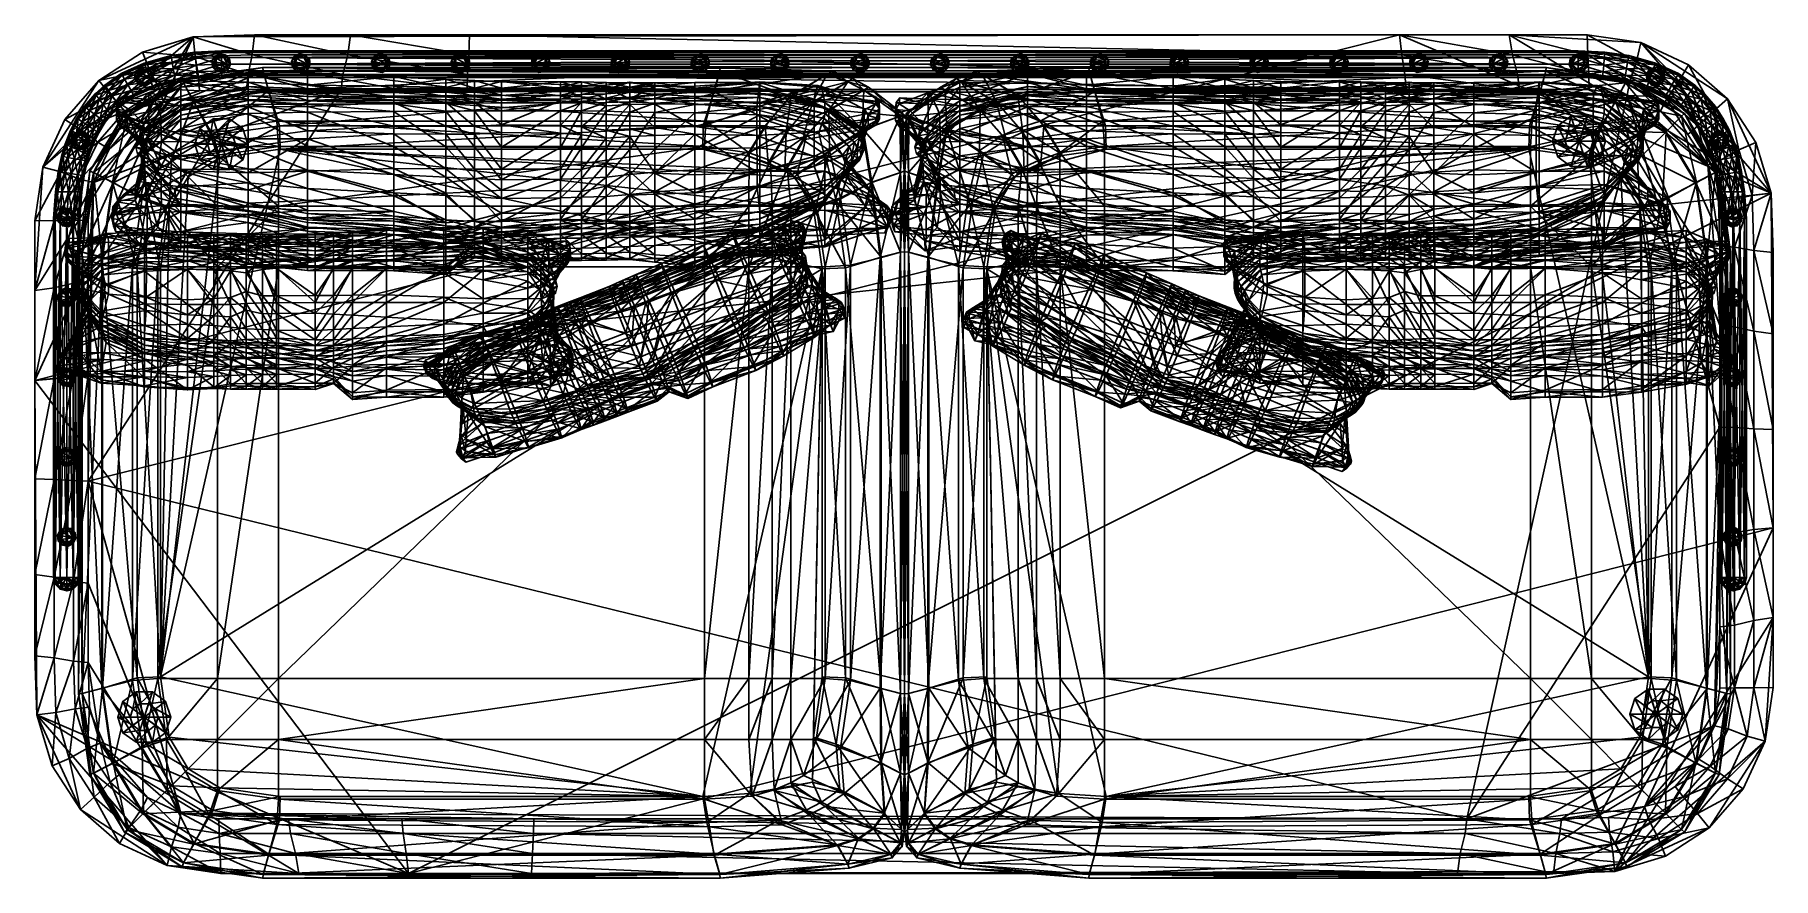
# Model space of a CAD drawing. Header units: millimetres. Extents: x -817 to 817, y -396 to 396.
import ezdxf

# ---------------------------------------------------------------- set-up
doc = ezdxf.new("R2010")
doc.units = ezdxf.units.MM
doc.layers.get('0').update_dxf_attribs({"true_color": 0x1c59b1})

msp = doc.modelspace()

# ---------------------------------------------------------------- meshes
at = {"color": 8, "true_color": 0x737373}
mesh = msp.add_polyface(dxfattribs=at)
corners = [(465.6, 396.2, 239.9), (-667.6, 394.3, 239.9), (-816.5, 71.4, 239.9), (-814.6, -242.8, 239.9), (-465.6, -391.8, 239.9), (814.6, 247.3, 239.9), (528.7, -340.3, 200.2), (-679.2, -335.1, 200.2), (-766.5, -23.1, 200.2), (-761.3, 257.4, 200.2), (-528.7, 344.7, 200.2), (679.2, 339.5, 200.2), (-641.2, 293.4, 200.2), (-616.3, 293.4, 200.2), (-621.1, 308, 200.2), (-628.1, 293.4), (-630.6, 301.1), (-641.2, 293.4, 0.1), (-637.2, 305.8), (-645.3, 305.8), (-651.8, 301.1), (-661.4, 308, 200.2), (-666.1, 293.4, 200.2), (-654.3, 293.4), (-661.4, 278.7, 200.2), (-651.8, 285.7), (-648.9, 269.7, 200.2), (-645.3, 280.9), (-633.5, 269.7, 200.2), (-637.2, 280.9), (-621.1, 278.7, 200.2), (-630.6, 285.7), (-713.7, -244.9, 200.2), (-688.8, -244.9, 200.2), (-693.6, -230.2, 200.2), (-700.6, -244.9), (-703.1, -237.2), (-709.7, -232.4), (-693.6, -259.5, 200.2)]
mesh.append_faces([[corners[k] for k in face] for face in [(12, 13, 14), (15, 17, 16), (16, 17, 18), (18, 17, 19), (19, 17, 20), (12, 21, 22), (20, 17, 23), (12, 22, 24), (23, 17, 25), (12, 24, 26), (25, 17, 27), (12, 26, 28), (27, 17, 29), (12, 28, 30), (29, 17, 31), (12, 30, 13), (31, 17, 15), (32, 33, 34)]], dxfattribs={"color": 8})
mesh.append_faces([[corners[k] for k in face] for face in [(0, 1, 2), (2, 3, 4), (2, 4, 5), (6, 7, 8), (8, 9, 10), (8, 10, 11)]], dxfattribs={"vtx0": -1, "vtx1": -1, "vtx2": -1, "color": 8})
mesh.append_faces([[corners[k] for k in face] for face in [(13, 15, 16), (16, 14, 13), (21, 20, 23), (23, 22, 21), (22, 23, 25), (25, 24, 22), (24, 25, 27), (27, 26, 24), (26, 27, 29), (29, 28, 26), (28, 29, 31), (31, 30, 28), (30, 31, 15), (15, 13, 30), (33, 35, 36), (36, 34, 33), (34, 36, 37), (35, 33, 38)]], dxfattribs={"vtx2": -1, "color": 8})
mesh = msp.add_polyface(dxfattribs=at)
corners = [(-465.6, -391.8, 239.9), (816.5, -67, 239.9), (814.6, 247.3, 239.9), (465.6, 396.2, 239.9), (-816.5, 71.4, 239.9), (766.5, 27.5, 200.2), (761.3, -252.9, 200.2), (528.7, -340.3, 200.2), (-766.5, -23.1, 200.2), (679.2, 339.5, 200.2), (706.7, -242.2, 200.2), (731.6, -242.2, 200.2), (726.9, -227.5, 200.2), (719.8, -242.2), (717.3, -234.5), (706.7, -242.2, 0.1), (714.4, -218.5, 200.2), (710.8, -229.7), (699, -218.5, 200.2), (702.7, -229.7), (686.6, -227.5, 200.2), (696.2, -234.5), (681.8, -242.2, 200.2), (693.7, -242.2), (686.6, -256.8, 200.2), (696.2, -249.9), (702.7, -254.6), (710.8, -254.6), (714.4, -265.9, 200.2), (726.9, -256.8, 200.2), (717.3, -249.9), (630.2, 283.6), (626.5, 272.4, 200.2), (614.1, 281.4, 200.2), (634.2, 296.1, 200.2), (641.9, 272.4, 200.2), (638.3, 283.6)]
mesh.append_faces([[corners[k] for k in face] for face in [(10, 11, 12), (13, 15, 14), (10, 12, 16), (14, 15, 17), (10, 16, 18), (17, 15, 19), (10, 18, 20), (19, 15, 21), (10, 20, 22), (21, 15, 23), (10, 22, 24), (23, 15, 25), (25, 15, 26), (26, 15, 27), (10, 28, 29), (27, 15, 30), (10, 29, 11), (30, 15, 13), (34, 32, 35)]], dxfattribs={"color": 8})
mesh.append_faces([[corners[k] for k in face] for face in [(0, 1, 2), (3, 4, 2), (5, 6, 7), (7, 8, 9), (5, 7, 9)]], dxfattribs={"vtx0": -1, "vtx1": -1, "vtx2": -1, "color": 8})
mesh.append_faces([[corners[k] for k in face] for face in [(11, 13, 14), (14, 12, 11), (12, 14, 17), (17, 16, 12), (16, 17, 19), (19, 18, 16), (18, 19, 21), (21, 20, 18), (20, 21, 23), (23, 22, 20), (22, 23, 25), (25, 24, 22), (24, 25, 26), (29, 30, 13), (13, 11, 29), (31, 32, 33), (32, 31, 36), (36, 35, 32)]], dxfattribs={"vtx2": -1, "color": 8})
mesh = msp.add_polyface(dxfattribs=at)
corners = [(-775.8, 223.7, 579.1), (-780.3, 223.7, 583.6), (-780.3, -113.8, 583.6), (-774.1, 223.7, 572.9), (-775.8, -113.8, 579.1), (-774.1, 223.7, 552.6), (-774.1, -113.8, 572.9), (-775.8, 223.7, 546.4), (-774.1, -113.8, 552.6), (-780.3, 223.7, 541.9), (-775.8, -113.8, 546.4), (-774, 248.6, 581.6), (-778.5, 248.7, 586.1), (-772.3, 248.6, 575.4), (-772.3, 248.6, 555), (-774, 248.6, 548.8), (-778.5, 248.7, 544.3), (-770, 263.7, 559), (-781.2, 227.3, 546), (-780.7, 223.6, 546), (-777.8, 223.2, 240.1), (-778.6, 228.6, 240.1), (-780.3, 218.3, 240.1), (-782.5, 232.5, 240.1), (-781.2, 152.3, 546), (-780.7, 148.6, 546), (-777.8, 148.2, 240.1), (-778.6, 153.6, 240.1), (-780.3, 143.3, 240.1), (-782.3, 145.4, 546), (-782.5, 157.5, 240.1), (-781.2, 77.2, 546), (-780.7, 73.6, 546), (-777.8, 73.1, 240.1), (-778.6, 78.5, 240.1), (-780.3, 68.3, 240.1), (-782.3, 70.3, 546), (-782.5, 82.4, 240.1), (-781.2, 2.2, 546), (-780.7, -1.4, 546), (-777.8, -1.9, 240.1), (-778.6, 3.5, 240.1), (-782.5, 7.4, 240.1), (-761.3, 257.4, 200.2), (-766.5, 221.9, 200.2), (-780.2, 221.8, 211), (-774.1, 260.4, 211), (-766.5, 164.4, 200.2), (-780.2, 162.8, 211), (-766.5, 77, 200.2), (-780.2, 76, 211), (-766.5, -23.1, 200.2), (-780.2, -22.7, 211), (-667.6, 394.3, 239.9), (-816.5, 155.9, 239.9), (-816.5, 71.4, 239.9)]
mesh.append_faces([[corners[k] for k in face] for face in [(20, 23, 21), (26, 30, 27), (33, 37, 34), (40, 42, 41)]], dxfattribs={"vtx0": -1, "color": 8})
mesh.append_faces([[corners[k] for k in face] for face in [(53, 54, 55)]], dxfattribs={"vtx0": -1, "vtx2": -1, "color": 8})
mesh.append_faces([[corners[k] for k in face] for face in [(0, 1, 2), (3, 0, 4), (5, 3, 6), (7, 5, 8), (9, 7, 10), (1, 0, 11), (11, 12, 1), (0, 3, 13), (13, 11, 0), (3, 5, 14), (14, 13, 3), (5, 7, 15), (15, 14, 5), (7, 9, 16), (16, 15, 7), (13, 14, 17), (18, 19, 20), (20, 21, 18), (22, 20, 19), (24, 25, 26), (26, 27, 24), (28, 26, 25), (25, 29, 28), (31, 32, 33), (33, 34, 31), (35, 33, 32), (32, 36, 35), (38, 39, 40), (40, 41, 38), (43, 44, 45), (45, 46, 43), (45, 44, 47), (47, 48, 45), (47, 49, 50), (50, 48, 47), (49, 51, 52), (52, 50, 49)]], dxfattribs={"vtx2": -1, "color": 8})
mesh = msp.add_polyface(dxfattribs=at)
corners = [(-765.4, 283.2, 567.5), (-765.4, 283.2, 587.9), (-767.2, 277.4, 584.9), (-766.9, 283.9, 561.4), (-767.2, 277.4, 564.6), (-771.8, 300.8, 607.5), (-766.2, 298.1, 606), (-761.6, 307.5, 612.7), (-762.2, 296.2, 601.6), (-757.9, 304.9, 608), (-760.7, 295.4, 595.4), (-756.5, 304, 601.8), (-760.7, 295.4, 575.1), (-756.5, 304, 581.4), (-762.2, 296.2, 568.8), (-757.9, 304.9, 575.3), (-766.2, 298.1, 564.2), (-761.6, 307.5, 570.9), (-766.9, 283.9, 594.1), (-771.1, 285.7, 557), (-764.7, 295.7, 240), (-765.6, 301.1, 240), (-767.9, 299.9, 579.1), (-767.2, 290.8, 240), (-767.3, 296.1, 579.1), (-724.3, 314.6, 200.2), (-746.7, 288.8, 200.2), (-757.4, 295.2, 211), (-761.3, 257.4, 200.2), (-774.1, 260.4, 211), (-667.6, 394.3, 239.9), (-809.1, 271.9, 239.9), (-816.5, 155.9, 239.9), (-755.1, -269.2, 200.2), (-765.2, -235.6, 200.2), (-766.5, -193.5, 200.2), (-679.2, -335.1, 200.2), (-766.5, -118.9, 200.2), (-766.5, -23.1, 200.2), (-766.5, 164.4, 200.2), (-766.5, 221.9, 200.2), (-766.5, 77, 200.2), (-695.5, 333.3, 200.2), (-713.7, -244.9, 200.2), (-693.6, -230.2, 200.2), (-706, -221.2, 200.2), (-709.7, -232.4), (-721.4, -221.2, 200.2), (-717.8, -232.4), (-733.9, -230.2, 200.2), (-724.3, -237.2)]
mesh.append_faces([[corners[k] for k in face] for face in [(43, 44, 45), (43, 45, 47), (43, 47, 49)]], dxfattribs={"color": 8})
mesh.append_faces([[corners[k] for k in face] for face in [(30, 31, 32)]], dxfattribs={"vtx0": -1, "vtx1": -1, "vtx2": -1, "color": 8})
mesh.append_faces([[corners[k] for k in face] for face in [(36, 35, 37), (36, 37, 38)]], dxfattribs={"vtx0": -1, "vtx2": -1, "color": 8})
mesh.append_faces([[corners[k] for k in face] for face in [(41, 39, 28), (38, 41, 28), (28, 26, 42)]], dxfattribs={"vtx1": -1, "vtx2": -1, "color": 8})
mesh.append_faces([[corners[k] for k in face] for face in [(0, 1, 2), (3, 0, 4), (5, 6, 7), (6, 8, 9), (9, 7, 6), (8, 10, 11), (11, 9, 8), (10, 12, 13), (13, 11, 10), (12, 14, 15), (15, 13, 12), (14, 16, 17), (17, 15, 14), (18, 8, 6), (1, 10, 8), (8, 18, 1), (0, 12, 10), (10, 1, 0), (3, 14, 12), (12, 0, 3), (19, 16, 14), (20, 21, 22), (23, 20, 24), (25, 26, 27), (26, 28, 29), (29, 27, 26), (33, 34, 35), (39, 40, 28), (46, 45, 44), (45, 46, 48), (48, 47, 45), (47, 48, 50), (50, 49, 47)]], dxfattribs={"vtx2": -1, "color": 8})
mesh = msp.add_polyface(dxfattribs=at)
corners = [(-745.8, 322.2, 626.2), (-748.6, 325.8, 630.9), (-755.2, 317.7, 621.7), (-751.6, 315, 617.4), (-750.3, 314, 611.3), (-744.8, 320.9, 619.9), (-750.3, 314, 590.9), (-744.8, 320.9, 599.6), (-751.6, 315, 584.7), (-745.8, 322.2, 593.5), (-748.6, 325.8, 589.1), (-743.7, 338.8, 642.3), (-740.1, 333.7, 640.7), (-726, 343.8, 653.6), (-737.6, 330, 636.2), (-723.7, 339.9, 649), (-736.6, 328.6, 630), (-722.9, 338.4, 642.8), (-736.6, 328.6, 609.7), (-722.9, 338.4, 622.5), (-737.6, 330, 603.5), (-723.7, 339.9, 616.3), (-740.1, 333.7, 598.9), (-726, 343.8, 611.8), (-743.7, 338.8, 597.2), (-729.1, 349.2, 610.1), (-752.3, 330.7, 632.9), (-752.3, 330.7, 587.8), (-756.1, 335.7, 589.7), (-747.2, 344, 598.8), (-747.2, 344, 640.6), (-757.4, 295.2, 211), (-732, 324.3, 211), (-724.3, 314.6, 200.2), (-699.8, 345.6, 211), (-745.4, 339.8, 225.4), (-773.7, 307.3, 225.4), (-667.6, 394.3, 239.9), (-756.4, 353.3, 239.9), (-809.1, 271.9, 239.9), (-746.7, 288.8, 200.2), (-695.5, 333.3, 200.2)]
mesh.append_faces([[corners[k] for k in face] for face in [(37, 38, 39)]], dxfattribs={"vtx0": -1, "vtx1": -1, "vtx2": -1, "color": 8})
mesh.append_faces([[corners[k] for k in face] for face in [(0, 1, 2), (3, 4, 5), (5, 0, 3), (4, 6, 7), (7, 5, 4), (6, 8, 9), (9, 7, 6), (10, 9, 8), (11, 12, 13), (12, 14, 15), (15, 13, 12), (14, 16, 17), (17, 15, 14), (16, 18, 19), (19, 17, 16), (18, 20, 21), (21, 19, 18), (20, 22, 23), (23, 21, 20), (22, 24, 25), (1, 12, 11), (11, 26, 1), (0, 14, 12), (12, 1, 0), (5, 16, 14), (14, 0, 5), (7, 18, 16), (16, 5, 7), (9, 20, 18), (18, 7, 9), (10, 22, 20), (20, 9, 10), (27, 24, 22), (22, 10, 27), (28, 29, 24), (24, 27, 28), (26, 11, 30), (31, 32, 33), (34, 32, 35), (36, 35, 32), (40, 33, 41)]], dxfattribs={"vtx2": -1, "color": 8})
mesh = msp.add_polyface(dxfattribs=at)
corners = [(-567.9, 378.4, 240.1), (-572.8, 375.9, 240.1), (-570.7, 373.8, 649.1), (-567.4, 375.4, 649.1), (-575.3, 371, 240.1), (-572.3, 370.5, 649.1), (-574.4, 365.6, 240.1), (-571.8, 367, 649.1), (-570.5, 361.7, 240.1), (-569.2, 364.4, 649.1), (-565.6, 363.8, 649.1), (-557.8, 368.2, 240.1), (-563.9, 374.9, 649.1), (-560.7, 368.7, 649.1), (-636.3, 372.3, 649.1), (-635.7, 368.7, 649.1), (-632.8, 368.2, 240.1), (-633.6, 373.6, 240.1), (-637.5, 377.5, 240.1), (-638.9, 374.9, 649.1), (-640.1, 360.9, 240.1), (-635.3, 363.4, 240.1), (-637.4, 365.5, 649.1), (-640.6, 363.8, 649.1), (-645.5, 361.7, 240.1), (-642.9, 378.4, 240.1), (-528.7, 344.7, 200.2), (-617.6, 344.7, 200.2), (-616.1, 358.8, 211), (-527, 358.8, 211), (-612.4, 377.5, 225.4), (-522.5, 377.5, 225.4), (-610, 396.2, 239.9), (-662.8, 357.2, 211), (-665.9, 375.8, 225.4), (-667.6, 394.3, 239.9), (-519.8, 396.2, 239.9), (-761.3, 257.4, 200.2), (-641.2, 293.4, 200.2), (-621.1, 308, 200.2), (-633.5, 317.1, 200.2), (-630.6, 301.1), (-637.2, 305.8), (-645.3, 305.8)]
mesh.append_faces([[corners[k] for k in face] for face in [(38, 39, 40)]], dxfattribs={"color": 8})
mesh.append_faces([[corners[k] for k in face] for face in [(16, 18, 17)]], dxfattribs={"vtx0": -1, "color": 8})
mesh.append_faces([[corners[k] for k in face] for face in [(11, 8, 4), (2, 7, 13)]], dxfattribs={"vtx0": -1, "vtx1": -1, "vtx2": -1, "color": 8})
mesh.append_faces([[corners[k] for k in face] for face in [(16, 25, 18), (37, 27, 26)]], dxfattribs={"vtx0": -1, "vtx2": -1, "color": 8})
mesh.append_faces([[corners[k] for k in face] for face in [(14, 19, 15)]], dxfattribs={"vtx1": -1, "color": 8})
mesh.append_faces([[corners[k] for k in face] for face in [(16, 21, 24)]], dxfattribs={"vtx1": -1, "vtx2": -1, "color": 8})
mesh.append_faces([[corners[k] for k in face] for face in [(0, 1, 2), (2, 3, 0), (1, 4, 5), (5, 2, 1), (4, 6, 7), (7, 5, 4), (6, 8, 9), (9, 7, 6), (10, 9, 8), (8, 6, 4), (4, 1, 0), (12, 3, 2), (2, 5, 7), (7, 9, 10), (14, 15, 16), (16, 17, 14), (17, 18, 19), (19, 14, 17), (20, 21, 22), (22, 23, 20), (21, 16, 15), (15, 22, 21), (23, 22, 15), (26, 27, 28), (29, 28, 30), (31, 30, 32), (33, 28, 27), (34, 30, 28), (35, 32, 30), (36, 32, 35), (39, 41, 42), (42, 40, 39), (40, 42, 43)]], dxfattribs={"vtx2": -1, "color": 8})
mesh = msp.add_polyface(dxfattribs=at)
corners = [(-732.2, 354.6, 611.8), (-711.6, 363.8, 624.6), (-709.5, 358, 622.9), (-729.1, 349.2, 655.2), (-709.5, 358, 668), (-711.6, 363.8, 666.4), (-685.3, 358.3, 676.1), (-686.4, 364.4, 677.7), (-707.3, 352.1, 624.6), (-686.4, 364.4, 632.6), (-685.3, 358.3, 634.3), (-687.5, 370.5, 634.3), (-713.2, 368.1, 629.1), (-688.2, 375, 638.8), (-713.7, 369.6, 635.3), (-688.5, 376.6, 645), (-713.7, 369.6, 655.6), (-688.5, 376.6, 665.4), (-713.2, 368.1, 661.8), (-688.2, 375, 671.6), (-687.5, 370.5, 676.1), (-665.5, 373.9, 639.6), (-665.9, 378.4, 644.2), (-666.1, 380, 650.4), (-666.1, 380, 670.7), (-665.9, 378.4, 676.9), (-665.5, 373.9, 681.4), (-705.2, 355.5, 240.1), (-706, 360.9, 240.1), (-708.7, 359.5, 649.1), (-709.9, 364.7, 240.1), (-711.3, 362.1, 649.1), (-715.3, 365.6, 240.1), (-714.8, 362.7, 649.1), (-720.2, 363.1, 240.1), (-718.1, 361, 649.1), (-722.7, 358.2, 240.1), (-719.2, 354.2, 649.1), (-708.1, 355.9, 649.1), (-665.9, 375.8, 225.4), (-708.9, 363.3, 225.4), (-715.4, 380, 239.9), (-667.6, 394.3, 239.9), (-756.4, 353.3, 239.9)]
mesh.append_faces([[corners[k] for k in face] for face in [(27, 30, 28)]], dxfattribs={"vtx0": -1, "color": 8})
mesh.append_faces([[corners[k] for k in face] for face in [(27, 36, 32), (35, 37, 38), (31, 35, 38)]], dxfattribs={"vtx0": -1, "vtx1": -1, "vtx2": -1, "color": 8})
mesh.append_faces([[corners[k] for k in face] for face in [(27, 32, 30)]], dxfattribs={"vtx0": -1, "vtx2": -1, "color": 8})
mesh.append_faces([[corners[k] for k in face] for face in [(29, 31, 38)]], dxfattribs={"vtx1": -1, "color": 8})
mesh.append_faces([[corners[k] for k in face] for face in [(0, 1, 2), (3, 4, 5), (6, 7, 4), (8, 2, 9), (9, 10, 8), (1, 11, 9), (9, 2, 1), (12, 13, 11), (11, 1, 12), (14, 15, 13), (13, 12, 14), (16, 17, 15), (15, 14, 16), (18, 19, 17), (17, 16, 18), (5, 20, 19), (19, 18, 5), (4, 7, 20), (20, 5, 4), (21, 11, 13), (22, 13, 15), (23, 15, 17), (24, 17, 19), (25, 19, 20), (26, 20, 7), (27, 28, 29), (28, 30, 31), (31, 29, 28), (30, 32, 33), (33, 31, 30), (32, 34, 35), (35, 33, 32), (31, 33, 35), (39, 40, 41), (41, 42, 39), (42, 41, 43)]], dxfattribs={"vtx2": -1, "color": 8})
mesh = msp.add_polyface(dxfattribs=at)
corners = [(-687.5, 370.5, 634.3), (-665.5, 373.9, 639.6), (-665, 367.7, 638), (-686.4, 364.4, 632.6), (-688.2, 375, 638.8), (-665.9, 378.4, 644.2), (-688.5, 376.6, 645), (-666.1, 380, 650.4), (-688.5, 376.6, 665.4), (-666.1, 380, 670.7), (-688.2, 375, 671.6), (-665.9, 378.4, 676.9), (-687.5, 370.5, 676.1), (-665.5, 373.9, 681.4), (-686.4, 364.4, 677.7), (-665, 367.7, 683.1), (-641.1, 368.7, 685), (-664.4, 361.4, 681.4), (-664.4, 361.4, 639.6), (-641.1, 368.7, 639.9), (-641.1, 374.9, 641.6), (-641.1, 379.4, 646.1), (-641.1, 381.1, 652.3), (-641.1, 381.1, 672.6), (-641.1, 379.4, 678.8), (-641.1, 374.9, 683.3), (-637.5, 377.5, 240.1), (-642.9, 378.4, 240.1), (-642.4, 375.4, 649.1), (-638.9, 374.9, 649.1), (-647.8, 375.9, 240.1), (-645.7, 373.8, 649.1), (-650.3, 371, 240.1), (-647.3, 370.5, 649.1), (-649.4, 365.6, 240.1), (-646.8, 367, 649.1), (-645.5, 361.7, 240.1), (-632.8, 368.2, 240.1), (-640.6, 363.8, 649.1), (-635.7, 368.7, 649.1), (-612.4, 377.5, 225.4), (-665.9, 375.8, 225.4), (-667.6, 394.3, 239.9)]
mesh.append_faces([[corners[k] for k in face] for face in [(37, 36, 32), (37, 32, 27), (35, 38, 39), (31, 35, 39), (29, 31, 39)]], dxfattribs={"vtx0": -1, "vtx1": -1, "vtx2": -1, "color": 8})
mesh.append_faces([[corners[k] for k in face] for face in [(0, 1, 2), (2, 3, 0), (4, 5, 1), (6, 7, 5), (8, 9, 7), (10, 11, 9), (12, 13, 11), (14, 15, 13), (16, 15, 17), (18, 2, 19), (2, 1, 20), (20, 19, 2), (5, 21, 20), (20, 1, 5), (7, 22, 21), (21, 5, 7), (9, 23, 22), (22, 7, 9), (11, 24, 23), (23, 9, 11), (13, 25, 24), (24, 11, 13), (15, 16, 25), (25, 13, 15), (26, 27, 28), (28, 29, 26), (27, 30, 31), (31, 28, 27), (30, 32, 33), (33, 31, 30), (32, 34, 35), (35, 33, 32), (36, 34, 32), (32, 30, 27), (29, 28, 31), (31, 33, 35), (40, 41, 42)]], dxfattribs={"vtx2": -1, "color": 8})
mesh = msp.add_polyface(dxfattribs=at)
corners = [(-492.9, 378.3, 240.1), (-497.8, 375.8, 240.1), (-495.7, 373.7, 649.1), (-492.4, 375.4, 649.1), (-500.3, 371, 240.1), (-497.3, 370.5, 649.1), (-499.4, 365.6, 240.1), (-496.8, 366.9, 649.1), (-495.5, 361.7, 240.1), (-494.2, 364.3, 649.1), (-490.1, 360.8, 240.1), (-490.6, 363.8, 649.1), (-482.8, 368.2, 240.1), (-488.9, 374.8, 649.1), (-485.7, 368.7, 649.1), (-561.3, 372.3, 649.1), (-560.7, 368.7, 649.1), (-557.8, 368.2, 240.1), (-558.6, 373.6, 240.1), (-562.5, 377.5, 240.1), (-563.9, 374.9, 649.1), (-567.9, 378.4, 240.1), (-567.4, 375.4, 649.1), (-570.5, 361.7, 240.1), (-565.1, 360.9, 240.1), (-565.6, 363.8, 649.1), (-560.3, 363.4, 240.1), (-562.4, 365.5, 649.1), (-575.3, 371, 240.1), (-571.8, 367, 649.1), (-570.7, 373.8, 649.1), (-616.1, 358.8, 211), (-527, 358.8, 211), (-528.7, 344.7, 200.2), (-612.4, 377.5, 225.4), (-522.5, 377.5, 225.4), (-610, 396.2, 239.9), (-519.8, 396.2, 239.9), (-408.2, 396.2, 239.9), (-667.6, 394.3, 239.9)]
mesh.append_faces([[corners[k] for k in face] for face in [(17, 19, 18)]], dxfattribs={"vtx0": -1, "color": 8})
mesh.append_faces([[corners[k] for k in face] for face in [(12, 8, 4), (12, 4, 0), (2, 7, 14), (17, 28, 21), (29, 25, 16), (20, 30, 16)]], dxfattribs={"vtx0": -1, "vtx1": -1, "vtx2": -1, "color": 8})
mesh.append_faces([[corners[k] for k in face] for face in [(17, 21, 19)]], dxfattribs={"vtx0": -1, "vtx2": -1, "color": 8})
mesh.append_faces([[corners[k] for k in face] for face in [(15, 20, 16)]], dxfattribs={"vtx1": -1, "color": 8})
mesh.append_faces([[corners[k] for k in face] for face in [(17, 26, 23), (38, 37, 39)]], dxfattribs={"vtx1": -1, "vtx2": -1, "color": 8})
mesh.append_faces([[corners[k] for k in face] for face in [(0, 1, 2), (2, 3, 0), (1, 4, 5), (5, 2, 1), (4, 6, 7), (7, 5, 4), (6, 8, 9), (9, 7, 6), (8, 10, 11), (11, 9, 8), (8, 6, 4), (4, 1, 0), (13, 3, 2), (2, 5, 7), (7, 9, 11), (15, 16, 17), (17, 18, 15), (18, 19, 20), (20, 15, 18), (19, 21, 22), (22, 20, 19), (23, 24, 25), (24, 26, 27), (27, 25, 24), (26, 17, 16), (16, 27, 26), (26, 24, 23), (25, 27, 16), (31, 32, 33), (34, 35, 32), (36, 37, 35)]], dxfattribs={"vtx2": -1, "color": 8})
mesh = msp.add_polyface(dxfattribs=at)
corners = [(633.4, 368.7, 685), (-641.1, 368.7, 685), (-641.1, 362.4, 683.3), (633.4, 362.4, 683.3), (-641.1, 357.9, 678.8), (633.4, 357.9, 678.8), (-641.1, 356.2, 672.6), (633.4, 356.2, 672.6), (-641.1, 356.2, 652.3), (633.4, 356.2, 652.3), (-641.1, 357.9, 646.1), (633.4, 357.9, 646.1), (-641.1, 362.4, 641.6), (633.4, 362.4, 641.6), (-641.1, 368.7, 639.9), (633.4, 374.9, 683.3), (-641.1, 374.9, 683.3), (633.4, 379.4, 678.8), (-641.1, 379.4, 678.8), (633.4, 381.1, 672.6), (-641.1, 381.1, 672.6), (-641.1, 381.1, 652.3), (633.4, 379.4, 646.1), (-641.1, 379.4, 646.1), (633.4, 374.9, 641.6), (-641.1, 374.9, 641.6), (633.4, 368.7, 639.9), (-196.8, 372.3, 649.1), (-199.4, 373.6, 240.1), (-200.3, 368.2, 240.1), (-197.3, 368.7, 649.1), (-194.2, 374.9, 649.1), (-195.5, 377.5, 240.1), (-190.6, 375.4, 649.1), (-190.1, 378.4, 240.1), (-192.4, 363.8, 649.1), (-192.9, 360.9, 240.1), (-187.5, 361.7, 240.1), (-195.7, 365.5, 649.1), (-197.8, 363.4, 240.1), (-182.8, 371, 240.1), (-186.3, 367, 649.1), (-187.4, 373.8, 649.1), (-260.3, 375.9, 240.1), (-262.4, 373.7, 649.1), (-260.7, 370.5, 649.1), (-257.8, 371, 240.1), (-261.3, 366.9, 649.1), (-258.6, 365.6, 240.1), (-263.9, 364.4, 649.1), (-265.1, 378.3, 240.1), (-262.5, 361.7, 240.1), (465.6, 396.2, 239.9), (-408.2, 396.2, 239.9), (-667.6, 394.3, 239.9)]
mesh.append_faces([[corners[k] for k in face] for face in [(29, 37, 39)]], dxfattribs={"vtx0": -1, "vtx1": -1, "color": 8})
mesh.append_faces([[corners[k] for k in face] for face in [(29, 34, 40), (30, 35, 41), (30, 42, 31)]], dxfattribs={"vtx0": -1, "vtx1": -1, "vtx2": -1, "color": 8})
mesh.append_faces([[corners[k] for k in face] for face in [(29, 32, 34)]], dxfattribs={"vtx0": -1, "vtx2": -1, "color": 8})
mesh.append_faces([[corners[k] for k in face] for face in [(27, 30, 31)]], dxfattribs={"vtx1": -1, "color": 8})
mesh.append_faces([[corners[k] for k in face] for face in [(52, 53, 54)]], dxfattribs={"vtx1": -1, "vtx2": -1, "color": 8})
mesh.append_faces([[corners[k] for k in face] for face in [(0, 1, 2), (3, 2, 4), (5, 4, 6), (7, 6, 8), (9, 8, 10), (11, 10, 12), (13, 12, 14), (15, 16, 1), (17, 18, 16), (19, 20, 18), (21, 20, 19), (22, 23, 21), (24, 25, 23), (26, 14, 25), (27, 28, 29), (29, 30, 27), (28, 27, 31), (31, 32, 28), (32, 31, 33), (33, 34, 32), (35, 36, 37), (36, 35, 38), (38, 39, 36), (39, 38, 30), (30, 29, 39), (29, 28, 32), (37, 36, 39), (30, 38, 35), (43, 44, 45), (45, 46, 43), (46, 45, 47), (47, 48, 46), (48, 47, 49), (50, 43, 46), (46, 48, 51)]], dxfattribs={"vtx2": -1, "color": 8})
mesh = msp.add_polyface(dxfattribs=at)
corners = [(-417.9, 378.4, 240.1), (-422.8, 375.9, 240.1), (-420.7, 373.8, 649.1), (-417.4, 375.4, 649.1), (-425.3, 371, 240.1), (-422.3, 370.5, 649.1), (-424.4, 365.6, 240.1), (-421.8, 367, 649.1), (-420.5, 361.7, 240.1), (-419.2, 364.4, 649.1), (-415.1, 360.9, 240.1), (-415.6, 363.8, 649.1), (-407.8, 368.2, 240.1), (-413.9, 374.9, 649.1), (-410.7, 368.7, 649.1), (-486.3, 372.2, 649.1), (-485.7, 368.7, 649.1), (-482.8, 368.2, 240.1), (-483.6, 373.6, 240.1), (-487.5, 377.5, 240.1), (-488.9, 374.8, 649.1), (-492.9, 378.3, 240.1), (-492.4, 375.4, 649.1), (-490.1, 360.8, 240.1), (-485.3, 363.3, 240.1), (-487.4, 365.4, 649.1), (-490.6, 363.8, 649.1), (-495.5, 361.7, 240.1), (-496.8, 366.9, 649.1), (-495.7, 373.7, 649.1), (-410.4, 344.7, 200.2), (-528.7, 344.7, 200.2), (-527, 358.8, 211), (-410, 358.8, 211), (-522.5, 377.5, 225.4), (-408.9, 377.5, 225.4), (-519.8, 396.2, 239.9), (-408.2, 396.2, 239.9)]
mesh.append_faces([[corners[k] for k in face] for face in [(17, 19, 18)]], dxfattribs={"vtx0": -1, "color": 8})
mesh.append_faces([[corners[k] for k in face] for face in [(12, 8, 4), (12, 4, 0), (2, 7, 14), (28, 26, 16), (20, 29, 16)]], dxfattribs={"vtx0": -1, "vtx1": -1, "vtx2": -1, "color": 8})
mesh.append_faces([[corners[k] for k in face] for face in [(17, 21, 19)]], dxfattribs={"vtx0": -1, "vtx2": -1, "color": 8})
mesh.append_faces([[corners[k] for k in face] for face in [(15, 20, 16)]], dxfattribs={"vtx1": -1, "color": 8})
mesh.append_faces([[corners[k] for k in face] for face in [(17, 24, 27)]], dxfattribs={"vtx1": -1, "vtx2": -1, "color": 8})
mesh.append_faces([[corners[k] for k in face] for face in [(0, 1, 2), (2, 3, 0), (1, 4, 5), (5, 2, 1), (4, 6, 7), (7, 5, 4), (6, 8, 9), (9, 7, 6), (8, 10, 11), (11, 9, 8), (8, 6, 4), (4, 1, 0), (13, 3, 2), (2, 5, 7), (7, 9, 11), (15, 16, 17), (17, 18, 15), (18, 19, 20), (20, 15, 18), (19, 21, 22), (22, 20, 19), (23, 24, 25), (25, 26, 23), (24, 17, 16), (16, 25, 24), (24, 23, 27), (26, 25, 16), (30, 31, 32), (32, 33, 30), (33, 32, 34), (34, 35, 33), (35, 34, 36), (36, 37, 35)]], dxfattribs={"vtx2": -1, "color": 8})
mesh = msp.add_polyface(dxfattribs=at)
corners = [(-121.8, 372.3, 649.1), (-124.5, 373.6, 240.1), (-125.3, 368.2, 240.1), (-122.4, 368.7, 649.1), (-119.2, 374.9, 649.1), (-120.6, 377.5, 240.1), (-115.7, 375.4, 649.1), (-115.2, 378.4, 240.1), (-117.5, 363.8, 649.1), (-118, 360.9, 240.1), (-112.6, 361.7, 240.1), (-120.7, 365.5, 649.1), (-122.8, 363.4, 240.1), (-107.8, 371, 240.1), (-111.4, 367, 649.1), (-112.4, 373.8, 649.1), (-190.1, 378.4, 240.1), (-190.6, 375.4, 649.1), (-187.4, 373.8, 649.1), (-185.3, 375.9, 240.1), (-185.7, 370.5, 649.1), (-182.8, 371, 240.1), (-186.3, 367, 649.1), (-183.6, 365.6, 240.1), (-188.9, 364.4, 649.1), (-187.5, 361.7, 240.1), (-192.4, 363.8, 649.1), (-200.3, 368.2, 240.1), (-197.3, 368.7, 649.1), (-194.2, 374.9, 649.1), (471.8, 344.7, 200.2), (-410.4, 344.7, 200.2), (-410, 358.8, 211), (470.6, 358.8, 211), (-408.9, 377.5, 225.4), (467.5, 377.5, 225.4), (-408.2, 396.2, 239.9)]
mesh.append_faces([[corners[k] for k in face] for face in [(2, 10, 12)]], dxfattribs={"vtx0": -1, "vtx1": -1, "color": 8})
mesh.append_faces([[corners[k] for k in face] for face in [(2, 7, 13), (2, 13, 10), (3, 8, 14), (3, 14, 15), (3, 15, 4), (27, 21, 25), (28, 22, 18)]], dxfattribs={"vtx0": -1, "vtx1": -1, "vtx2": -1, "color": 8})
mesh.append_faces([[corners[k] for k in face] for face in [(2, 5, 7)]], dxfattribs={"vtx0": -1, "vtx2": -1, "color": 8})
mesh.append_faces([[corners[k] for k in face] for face in [(0, 3, 4)]], dxfattribs={"vtx1": -1, "color": 8})
mesh.append_faces([[corners[k] for k in face] for face in [(0, 1, 2), (2, 3, 0), (1, 0, 4), (4, 5, 1), (5, 4, 6), (6, 7, 5), (8, 9, 10), (9, 8, 11), (11, 12, 9), (12, 11, 3), (3, 2, 12), (2, 1, 5), (10, 9, 12), (3, 11, 8), (15, 6, 4), (16, 17, 18), (18, 19, 16), (19, 18, 20), (20, 21, 19), (21, 20, 22), (22, 23, 21), (23, 22, 24), (24, 25, 23), (25, 24, 26), (16, 19, 21), (21, 23, 25), (26, 24, 22), (22, 20, 18), (18, 17, 29), (30, 31, 32), (33, 32, 34), (35, 34, 36)]], dxfattribs={"vtx2": -1, "color": 8})
mesh = msp.add_polyface(dxfattribs=at)
corners = [(643.2, 358.8, 211), (643.7, 344.7, 200.2), (578.3, 344.7, 200.2), (471.8, 344.7, 200.2), (470.6, 358.8, 211), (568.6, 396.2, 239.9), (465.6, 396.2, 239.9), (814.6, 247.3, 239.9), (679.2, 339.5, 200.2), (-410.4, 344.7, 200.2), (634.2, 296.1, 200.2), (659.1, 296.1, 200.2), (654.4, 310.7, 200.2), (647.3, 296.1), (644.8, 303.7), (634.2, 296.1, 0.1), (641.9, 319.7, 200.2), (638.3, 308.5), (626.5, 319.7, 200.2), (630.2, 308.5), (614.1, 310.7, 200.2), (623.7, 303.7), (609.3, 296.1, 200.2), (621.2, 296.1), (614.1, 281.4, 200.2), (623.7, 288.4), (626.5, 272.4, 200.2), (630.2, 283.6), (638.3, 283.6), (641.9, 272.4, 200.2), (654.4, 281.4, 200.2), (644.8, 288.4)]
mesh.append_faces([[corners[k] for k in face] for face in [(10, 11, 12), (13, 15, 14), (10, 12, 16), (14, 15, 17), (10, 16, 18), (17, 15, 19), (10, 18, 20), (19, 15, 21), (10, 20, 22), (21, 15, 23), (10, 22, 24), (23, 15, 25), (10, 24, 26), (25, 15, 27), (27, 15, 28), (10, 29, 30), (28, 15, 31), (10, 30, 11), (31, 15, 13)]], dxfattribs={"color": 8})
mesh.append_faces([[corners[k] for k in face] for face in [(5, 6, 7), (3, 2, 8), (9, 3, 8)]], dxfattribs={"vtx1": -1, "vtx2": -1, "color": 8})
mesh.append_faces([[corners[k] for k in face] for face in [(0, 1, 2), (2, 3, 4), (2, 1, 8), (11, 13, 14), (14, 12, 11), (12, 14, 17), (17, 16, 12), (16, 17, 19), (19, 18, 16), (18, 19, 21), (21, 20, 18), (20, 21, 23), (23, 22, 20), (22, 23, 25), (25, 24, 22), (24, 25, 27), (29, 28, 31), (31, 30, 29), (30, 31, 13), (13, 11, 30)]], dxfattribs={"vtx2": -1, "color": 8})
mesh = msp.add_polyface(dxfattribs=at)
corners = [(178.3, 372.2, 649.1), (175.7, 373.6, 240.1), (174.8, 368.2, 240.1), (177.8, 368.7, 649.1), (180.9, 374.8, 649.1), (179.5, 377.5, 240.1), (184.5, 375.4, 649.1), (184.9, 378.3, 240.1), (177.3, 363.3, 240.1), (179.4, 365.4, 649.1), (192.3, 371, 240.1), (182.6, 363.8, 649.1), (188.8, 366.9, 649.1), (187.7, 373.7, 649.1), (100.7, 373.6, 240.1), (103.4, 372.2, 649.1), (105.9, 374.8, 649.1), (104.6, 377.5, 240.1), (109.5, 375.4, 649.1), (110, 378.3, 240.1), (112.7, 373.7, 649.1), (114.9, 375.8, 240.1), (114.4, 370.5, 649.1), (117.3, 371, 240.1), (113.8, 366.9, 649.1), (116.5, 365.6, 240.1), (111.3, 364.3, 649.1), (102.3, 363.3, 240.1), (104.4, 365.4, 649.1), (102.8, 368.7, 649.1), (99.9, 368.2, 240.1), (112.6, 361.7, 240.1), (107.7, 363.8, 649.1), (-408.9, 377.5, 225.4), (467.5, 377.5, 225.4), (470.6, 358.8, 211), (-408.2, 396.2, 239.9), (465.6, 396.2, 239.9)]
mesh.append_faces([[corners[k] for k in face] for face in [(2, 7, 10), (3, 11, 12), (3, 13, 4), (30, 19, 23), (30, 23, 31), (29, 32, 24), (29, 24, 20), (29, 20, 16)]], dxfattribs={"vtx0": -1, "vtx1": -1, "vtx2": -1, "color": 8})
mesh.append_faces([[corners[k] for k in face] for face in [(2, 5, 7), (30, 17, 19)]], dxfattribs={"vtx0": -1, "vtx2": -1, "color": 8})
mesh.append_faces([[corners[k] for k in face] for face in [(0, 3, 4), (15, 29, 16)]], dxfattribs={"vtx1": -1, "color": 8})
mesh.append_faces([[corners[k] for k in face] for face in [(0, 1, 2), (2, 3, 0), (1, 0, 4), (4, 5, 1), (5, 4, 6), (6, 7, 5), (8, 9, 3), (3, 2, 8), (2, 1, 5), (3, 9, 11), (14, 15, 16), (16, 17, 14), (17, 16, 18), (18, 19, 17), (19, 18, 20), (20, 21, 19), (21, 20, 22), (22, 23, 21), (23, 22, 24), (24, 25, 23), (25, 24, 26), (27, 28, 29), (19, 21, 23), (23, 25, 31), (29, 28, 32), (32, 26, 24), (24, 22, 20), (20, 18, 16), (33, 34, 35), (36, 37, 34)]], dxfattribs={"vtx2": -1, "color": 8})
mesh = msp.add_polyface(dxfattribs=at)
corners = [(553.3, 372.2, 649.1), (550.6, 373.6, 240.1), (549.7, 368.2, 240.1), (552.7, 368.7, 649.1), (555.8, 374.8, 649.1), (554.5, 377.5, 240.1), (559.4, 375.4, 649.1), (559.9, 378.3, 240.1), (562.6, 373.7, 649.1), (564.7, 375.8, 240.1), (564.3, 370.5, 649.1), (567.2, 371, 240.1), (563.7, 366.9, 649.1), (566.4, 365.6, 240.1), (561.1, 364.3, 649.1), (552.2, 363.3, 240.1), (554.3, 365.4, 649.1), (562.5, 361.7, 240.1), (557.6, 363.8, 649.1), (484.9, 378.3, 240.1), (484.4, 375.4, 649.1), (487.7, 373.7, 649.1), (489.8, 375.8, 240.1), (489.3, 370.5, 649.1), (492.3, 371, 240.1), (488.7, 366.9, 649.1), (491.4, 365.6, 240.1), (486.2, 364.3, 649.1), (487.5, 361.7, 240.1), (474.8, 368.2, 240.1), (482.6, 363.8, 649.1), (477.7, 368.7, 649.1), (467.5, 377.5, 225.4), (571.6, 377.5, 225.4), (576.4, 358.8, 211), (465.6, 396.2, 239.9), (568.6, 396.2, 239.9)]
mesh.append_faces([[corners[k] for k in face] for face in [(2, 7, 11), (2, 11, 17), (3, 18, 12), (3, 12, 8), (3, 8, 4), (29, 24, 28), (31, 25, 21)]], dxfattribs={"vtx0": -1, "vtx1": -1, "vtx2": -1, "color": 8})
mesh.append_faces([[corners[k] for k in face] for face in [(2, 5, 7)]], dxfattribs={"vtx0": -1, "vtx2": -1, "color": 8})
mesh.append_faces([[corners[k] for k in face] for face in [(0, 3, 4)]], dxfattribs={"vtx1": -1, "color": 8})
mesh.append_faces([[corners[k] for k in face] for face in [(0, 1, 2), (2, 3, 0), (1, 0, 4), (4, 5, 1), (5, 4, 6), (6, 7, 5), (7, 6, 8), (8, 9, 7), (9, 8, 10), (11, 10, 12), (13, 12, 14), (15, 16, 3), (3, 2, 15), (2, 1, 5), (7, 9, 11), (3, 16, 18), (18, 14, 12), (12, 10, 8), (8, 6, 4), (19, 20, 21), (21, 22, 19), (22, 21, 23), (23, 24, 22), (24, 23, 25), (25, 26, 24), (26, 25, 27), (19, 22, 24), (24, 26, 28), (30, 27, 25), (25, 23, 21), (32, 33, 34), (33, 32, 35), (35, 36, 33)]], dxfattribs={"vtx2": -1, "color": 8})
mesh = msp.add_polyface(dxfattribs=at)
corners = [(657.3, 367.7, 638), (633.4, 368.7, 639.9), (633.4, 374.9, 641.6), (633.4, 379.4, 646.1), (658.2, 378.4, 644.2), (633.4, 381.1, 652.3), (658.3, 380, 650.4), (633.4, 381.1, 672.6), (658.3, 380, 670.7), (633.4, 379.4, 678.8), (658.2, 378.4, 676.9), (633.4, 374.9, 683.3), (657.8, 373.9, 681.4), (633.4, 368.7, 685), (657.3, 367.7, 683.1), (628.4, 372.2, 649.1), (625.7, 373.5, 240.1), (624.9, 368.1, 240.1), (627.8, 368.6, 649.1), (630.9, 374.8, 649.1), (629.6, 377.4, 240.1), (634.5, 375.3, 649.1), (635, 378.3, 240.1), (637.7, 373.7, 649.1), (639.9, 375.8, 240.1), (639.4, 370.4, 649.1), (642.3, 370.9, 240.1), (638.8, 366.9, 649.1), (641.5, 365.5, 240.1), (636.3, 364.3, 649.1), (627.3, 363.3, 240.1), (629.4, 365.4, 649.1), (637.6, 361.6, 240.1), (632.7, 363.7, 649.1), (564.3, 370.5, 649.1), (567.2, 371, 240.1), (564.7, 375.8, 240.1), (563.7, 366.9, 649.1), (566.4, 365.6, 240.1), (562.5, 361.7, 240.1), (571.6, 377.5, 225.4), (642.5, 377.5, 225.4), (643.2, 358.8, 211), (568.6, 396.2, 239.9), (641.8, 396.2, 239.9), (692.2, 388.8, 239.9)]
mesh.append_faces([[corners[k] for k in face] for face in [(17, 22, 26), (17, 26, 32), (18, 33, 27), (18, 27, 23), (18, 23, 19)]], dxfattribs={"vtx0": -1, "vtx1": -1, "vtx2": -1, "color": 8})
mesh.append_faces([[corners[k] for k in face] for face in [(17, 20, 22)]], dxfattribs={"vtx0": -1, "vtx2": -1, "color": 8})
mesh.append_faces([[corners[k] for k in face] for face in [(15, 18, 19), (44, 43, 45)]], dxfattribs={"vtx1": -1, "color": 8})
mesh.append_faces([[corners[k] for k in face] for face in [(0, 1, 2), (2, 3, 4), (3, 5, 6), (5, 7, 8), (7, 9, 10), (9, 11, 12), (11, 13, 14), (15, 16, 17), (17, 18, 15), (16, 15, 19), (19, 20, 16), (20, 19, 21), (21, 22, 20), (22, 21, 23), (23, 24, 22), (24, 23, 25), (25, 26, 24), (26, 25, 27), (27, 28, 26), (28, 27, 29), (30, 31, 18), (18, 17, 30), (17, 16, 20), (22, 24, 26), (26, 28, 32), (18, 31, 33), (27, 25, 23), (23, 21, 19), (34, 35, 36), (37, 38, 35), (35, 38, 39), (40, 41, 42), (43, 44, 41), (41, 40, 43)]], dxfattribs={"vtx2": -1, "color": 8})
mesh = msp.add_polyface(dxfattribs=at)
corners = [(736, 338.8, 642.3), (721.4, 349.2, 655.2), (718.3, 343.8, 653.6), (732.4, 333.7, 640.7), (716, 339.9, 649), (729.9, 330, 636.2), (715.2, 338.4, 642.8), (728.9, 328.6, 630), (715.2, 338.4, 622.5), (728.9, 328.6, 609.7), (716, 339.9, 616.3), (729.9, 330, 603.5), (718.3, 343.8, 611.8), (732.4, 333.7, 598.9), (721.4, 349.2, 610.1), (736, 338.8, 597.2), (724.5, 354.6, 611.8), (739.5, 344, 598.8), (724.5, 354.6, 653.6), (699.6, 352.1, 666.4), (698.1, 347.8, 661.8), (697.5, 346.3, 655.6), (697.5, 346.3, 635.3), (698.1, 347.8, 629.1), (699.6, 352.1, 624.6), (701.8, 358, 622.9), (676.5, 352.2, 665.4), (676.5, 352.2, 645), (676.8, 353.8, 638.8), (737.1, 320.9, 599.6), (702.1, 349, 240.1), (707.5, 348.1, 240.1), (707, 351.1, 649.1), (712.3, 350.6, 240.1), (736.4, 302.5, 200.2), (710.6, 324.9, 200.2), (716.6, 336, 211), (679.2, 339.5, 200.2), (681.8, 352.7, 211), (643.7, 344.7, 200.2), (643.2, 358.8, 211), (745.7, 310.6, 211), (728.1, 352.8, 225.4), (568.6, 396.2, 239.9), (814.6, 247.3, 239.9), (692.2, 388.8, 239.9), (755.1, 273.7, 200.2)]
mesh.append_faces([[corners[k] for k in face] for face in [(43, 44, 45)]], dxfattribs={"vtx0": -1, "vtx1": -1, "vtx2": -1, "color": 8})
mesh.append_faces([[corners[k] for k in face] for face in [(37, 35, 46)]], dxfattribs={"vtx1": -1, "vtx2": -1, "color": 8})
mesh.append_faces([[corners[k] for k in face] for face in [(0, 1, 2), (2, 3, 0), (3, 2, 4), (4, 5, 3), (5, 4, 6), (6, 7, 5), (7, 6, 8), (8, 9, 7), (9, 8, 10), (10, 11, 9), (11, 10, 12), (12, 13, 11), (13, 12, 14), (14, 15, 13), (14, 16, 17), (18, 1, 0), (19, 2, 1), (2, 19, 20), (20, 4, 2), (4, 20, 21), (21, 6, 4), (6, 21, 22), (22, 8, 6), (8, 22, 23), (23, 10, 8), (10, 23, 24), (24, 12, 10), (25, 14, 12), (26, 21, 20), (21, 26, 27), (27, 22, 21), (28, 23, 22), (7, 9, 29), (30, 31, 32), (33, 31, 30), (34, 35, 36), (35, 37, 38), (38, 36, 35), (37, 39, 40), (41, 36, 42)]], dxfattribs={"vtx2": -1, "color": 8})
mesh = msp.add_polyface(dxfattribs=at)
corners = [(705.4, 368.1, 629.1), (706, 369.6, 635.3), (727.6, 359.9, 622.5), (706, 369.6, 655.6), (727.6, 359.9, 642.8), (705.4, 368.1, 661.8), (726.8, 358.5, 649), (678.7, 364.4, 632.6), (679.7, 370.5, 634.3), (703.9, 363.8, 624.6), (680.5, 375, 638.8), (680.8, 376.6, 645), (680.8, 376.6, 665.4), (680.5, 375, 671.6), (679.7, 370.5, 676.1), (703.9, 363.8, 666.4), (657.3, 367.7, 638), (657.8, 373.9, 639.6), (658.2, 378.4, 644.2), (658.3, 380, 650.4), (658.3, 380, 670.7), (658.2, 378.4, 676.9), (657.8, 373.9, 681.4), (657.3, 367.7, 683.1), (678.7, 364.4, 677.7), (656.7, 361.4, 681.4), (633.4, 368.7, 685), (633.4, 368.7, 639.9), (656.7, 361.4, 639.6), (633.4, 374.9, 641.6), (633.4, 379.4, 646.1), (633.4, 381.1, 652.3), (633.4, 381.1, 672.6), (633.4, 379.4, 678.8), (633.4, 374.9, 683.3), (642.5, 377.5, 225.4), (688.1, 371, 225.4), (681.8, 352.7, 211), (728.1, 352.8, 225.4), (692.2, 388.8, 239.9), (736.9, 368, 239.9), (641.8, 396.2, 239.9)]
mesh.append_faces([[corners[k] for k in face] for face in [(0, 1, 2), (1, 3, 4), (3, 5, 6), (7, 8, 9), (8, 10, 0), (0, 9, 8), (10, 11, 1), (1, 0, 10), (11, 12, 3), (3, 1, 11), (12, 13, 5), (5, 3, 12), (13, 14, 15), (15, 5, 13), (16, 17, 8), (8, 7, 16), (17, 18, 10), (10, 8, 17), (18, 19, 11), (11, 10, 18), (19, 20, 12), (12, 11, 19), (20, 21, 13), (13, 12, 20), (21, 22, 14), (14, 13, 21), (22, 23, 24), (24, 14, 22), (25, 23, 26), (27, 16, 28), (29, 17, 16), (18, 17, 29), (19, 18, 30), (20, 19, 31), (21, 20, 32), (22, 21, 33), (23, 22, 34), (35, 36, 37), (38, 36, 39), (39, 40, 38), (36, 35, 41), (41, 39, 36)]], dxfattribs={"vtx2": -1, "color": 8})
mesh = msp.add_polyface(dxfattribs=at)
corners = [(-726, 343.8, 653.6), (-729.1, 349.2, 655.2), (-743.7, 338.8, 642.3), (-729.1, 349.2, 610.1), (-726, 343.8, 611.8), (-740.1, 333.7, 598.9), (-747.2, 344, 598.8), (-732.2, 354.6, 611.8), (-743.7, 338.8, 597.2), (-749.8, 347.7, 603.3), (-734.5, 358.5, 616.3), (-750.7, 349, 609.4), (-735.3, 359.9, 622.5), (-750.7, 349, 629.8), (-735.3, 359.9, 642.8), (-749.8, 347.7, 636), (-734.5, 358.5, 649), (-747.2, 344, 640.6), (-732.2, 354.6, 653.6), (-707.3, 352.1, 666.4), (-723.7, 339.9, 616.3), (-707.3, 352.1, 624.6), (-709.5, 358, 622.9), (-713.2, 368.1, 629.1), (-711.6, 363.8, 624.6), (-713.7, 369.6, 635.3), (-713.7, 369.6, 655.6), (-713.2, 368.1, 661.8), (-711.6, 363.8, 666.4), (-720.2, 363.1, 240.1), (-722.7, 358.2, 240.1), (-719.7, 357.8, 649.1), (-718.1, 361, 649.1), (-721.8, 352.8, 240.1), (-719.2, 354.2, 649.1), (-717.9, 349, 240.1), (-716.6, 351.6, 649.1), (-715.3, 365.6, 240.1), (-708.9, 363.3, 225.4), (-745.4, 339.8, 225.4), (-756.4, 353.3, 239.9), (-715.4, 380, 239.9)]
mesh.append_faces([[corners[k] for k in face] for face in [(0, 1, 2), (3, 4, 5), (6, 7, 3), (3, 8, 6), (9, 10, 7), (7, 6, 9), (11, 12, 10), (10, 9, 11), (13, 14, 12), (12, 11, 13), (15, 16, 14), (14, 13, 15), (17, 18, 16), (16, 15, 17), (2, 1, 18), (18, 17, 2), (1, 0, 19), (20, 4, 21), (4, 3, 22), (22, 3, 7), (10, 23, 24), (24, 7, 10), (12, 25, 23), (23, 10, 12), (14, 26, 25), (25, 12, 14), (16, 27, 26), (26, 14, 16), (18, 28, 27), (27, 16, 18), (28, 18, 1), (29, 30, 31), (31, 32, 29), (30, 33, 34), (34, 31, 30), (33, 35, 36), (36, 34, 33), (35, 33, 30), (30, 29, 37), (32, 31, 34), (38, 39, 40), (40, 41, 38)]], dxfattribs={"vtx2": -1, "color": 8})
mesh = msp.add_polyface(dxfattribs=at)
corners = [(-686.4, 364.4, 677.7), (-685.3, 358.3, 676.1), (-664.4, 361.4, 681.4), (-665, 367.7, 683.1), (-684.5, 353.8, 671.6), (-664, 356.9, 676.9), (-684.2, 352.2, 665.4), (-663.9, 355.3, 670.7), (-684.2, 352.2, 645), (-663.9, 355.3, 650.4), (-684.5, 353.8, 638.8), (-664, 356.9, 644.2), (-685.3, 358.3, 634.3), (-664.4, 361.4, 639.6), (-686.4, 364.4, 632.6), (-665, 367.7, 638), (-641.1, 362.4, 683.3), (-641.1, 368.7, 685), (-641.1, 357.9, 678.8), (-641.1, 356.2, 672.6), (-641.1, 356.2, 652.3), (-641.1, 357.9, 646.1), (-641.1, 362.4, 641.6), (-641.1, 368.7, 639.9), (-649.4, 365.6, 240.1), (-645.5, 361.7, 240.1), (-644.2, 364.4, 649.1), (-646.8, 367, 649.1), (-640.1, 360.9, 240.1), (-640.6, 363.8, 649.1), (-635.3, 363.4, 240.1), (-617.6, 344.7, 200.2), (-661.9, 343.4, 200.2), (-662.8, 357.2, 211), (-616.1, 358.8, 211), (-665.9, 375.8, 225.4), (-699.8, 345.6, 211), (-708.9, 363.3, 225.4), (-695.5, 333.3, 200.2), (-641.2, 293.4, 200.2), (-633.5, 317.1, 200.2), (-648.9, 317.1, 200.2), (-645.3, 305.8), (-661.4, 308, 200.2), (-651.8, 301.1)]
mesh.append_faces([[corners[k] for k in face] for face in [(39, 40, 41), (39, 41, 43)]], dxfattribs={"color": 8})
mesh.append_faces([[corners[k] for k in face] for face in [(0, 1, 2), (2, 3, 0), (1, 4, 5), (5, 2, 1), (4, 6, 7), (7, 5, 4), (6, 8, 9), (9, 7, 6), (8, 10, 11), (11, 9, 8), (10, 12, 13), (13, 11, 10), (12, 14, 15), (15, 13, 12), (2, 16, 17), (2, 5, 18), (18, 16, 2), (5, 7, 19), (19, 18, 5), (7, 9, 20), (20, 19, 7), (9, 11, 21), (21, 20, 9), (11, 13, 22), (22, 21, 11), (23, 22, 13), (24, 25, 26), (26, 27, 24), (25, 28, 29), (29, 26, 25), (30, 28, 25), (27, 26, 29), (31, 32, 33), (34, 33, 35), (36, 33, 32), (37, 35, 33), (38, 32, 31), (42, 41, 40), (41, 42, 44), (44, 43, 41)]], dxfattribs={"vtx2": -1, "color": 8})
mesh = msp.add_polyface(dxfattribs=at)
corners = [(-641.1, 368.7, 639.9), (633.4, 368.7, 639.9), (633.4, 362.4, 641.6), (-641.1, 368.7, 685), (633.4, 368.7, 685), (633.4, 374.9, 683.3), (-641.1, 374.9, 683.3), (633.4, 379.4, 678.8), (-641.1, 379.4, 678.8), (633.4, 381.1, 672.6), (633.4, 381.1, 652.3), (-641.1, 381.1, 652.3), (633.4, 379.4, 646.1), (-641.1, 379.4, 646.1), (633.4, 374.9, 641.6), (-641.1, 374.9, 641.6), (253.3, 372.2, 649.1), (250.6, 373.6, 240.1), (249.8, 368.2, 240.1), (252.7, 368.7, 649.1), (255.9, 374.8, 649.1), (254.5, 377.5, 240.1), (259.4, 375.4, 649.1), (259.9, 378.3, 240.1), (262.7, 373.7, 649.1), (252.3, 363.3, 240.1), (254.4, 365.4, 649.1), (267.3, 371, 240.1), (262.5, 361.7, 240.1), (257.6, 363.8, 649.1), (261.2, 364.3, 649.1), (263.8, 366.9, 649.1), (184.9, 378.3, 240.1), (184.5, 375.4, 649.1), (187.7, 373.7, 649.1), (189.8, 375.8, 240.1), (189.3, 370.5, 649.1), (192.3, 371, 240.1), (188.8, 366.9, 649.1), (191.4, 365.6, 240.1), (186.2, 364.3, 649.1), (187.6, 361.7, 240.1), (174.8, 368.2, 240.1), (182.6, 363.8, 649.1), (177.8, 368.7, 649.1), (180.9, 374.8, 649.1)]
mesh.append_faces([[corners[k] for k in face] for face in [(18, 23, 27), (18, 27, 28), (19, 29, 31), (19, 31, 24), (19, 24, 20), (42, 37, 41), (44, 38, 34)]], dxfattribs={"vtx0": -1, "vtx1": -1, "vtx2": -1, "color": 8})
mesh.append_faces([[corners[k] for k in face] for face in [(18, 21, 23)]], dxfattribs={"vtx0": -1, "vtx2": -1, "color": 8})
mesh.append_faces([[corners[k] for k in face] for face in [(16, 19, 20)]], dxfattribs={"vtx1": -1, "color": 8})
mesh.append_faces([[corners[k] for k in face] for face in [(0, 1, 2), (3, 4, 5), (6, 5, 7), (8, 7, 9), (9, 10, 11), (11, 10, 12), (13, 12, 14), (15, 14, 1), (16, 17, 18), (18, 19, 16), (17, 16, 20), (20, 21, 17), (21, 20, 22), (22, 23, 21), (23, 22, 24), (25, 26, 19), (19, 18, 25), (18, 17, 21), (19, 26, 29), (29, 30, 31), (24, 22, 20), (32, 33, 34), (34, 35, 32), (35, 34, 36), (36, 37, 35), (37, 36, 38), (38, 39, 37), (39, 38, 40), (32, 35, 37), (37, 39, 41), (43, 40, 38), (38, 36, 34), (34, 33, 45)]], dxfattribs={"vtx2": -1, "color": 8})
mesh = msp.add_polyface(dxfattribs=at)
corners = [(-46.6, 372.2, 649.1), (-49.3, 373.6, 240.1), (-50.2, 368.2, 240.1), (-47.2, 368.7, 649.1), (-44.1, 374.8, 649.1), (-45.4, 377.5, 240.1), (-40.5, 375.4, 649.1), (-40, 378.3, 240.1), (-37.3, 373.7, 649.1), (-35.2, 375.8, 240.1), (-38.8, 364.3, 649.1), (-37.4, 361.7, 240.1), (-33.5, 365.6, 240.1), (-42.3, 363.8, 649.1), (-42.8, 360.8, 240.1), (-45.6, 365.4, 649.1), (-47.7, 363.3, 240.1), (-32.7, 371, 240.1), (-36.2, 366.9, 649.1), (-115.2, 378.4, 240.1), (-115.7, 375.4, 649.1), (-112.4, 373.8, 649.1), (-110.3, 375.9, 240.1), (-110.8, 370.5, 649.1), (-107.8, 371, 240.1), (-111.4, 367, 649.1), (-108.7, 365.6, 240.1), (-113.9, 364.4, 649.1), (-112.6, 361.7, 240.1), (-117.5, 363.8, 649.1), (-528.7, 344.7, 200.2), (-410.4, 344.7, 200.2), (679.2, 339.5, 200.2)]
mesh.append_faces([[corners[k] for k in face] for face in [(2, 11, 16)]], dxfattribs={"vtx0": -1, "vtx1": -1, "color": 8})
mesh.append_faces([[corners[k] for k in face] for face in [(2, 7, 17), (2, 17, 11), (3, 13, 18), (3, 18, 8), (3, 8, 4)]], dxfattribs={"vtx0": -1, "vtx1": -1, "vtx2": -1, "color": 8})
mesh.append_faces([[corners[k] for k in face] for face in [(2, 5, 7)]], dxfattribs={"vtx0": -1, "vtx2": -1, "color": 8})
mesh.append_faces([[corners[k] for k in face] for face in [(0, 3, 4)]], dxfattribs={"vtx1": -1, "color": 8})
mesh.append_faces([[corners[k] for k in face] for face in [(30, 31, 32)]], dxfattribs={"vtx1": -1, "vtx2": -1, "color": 8})
mesh.append_faces([[corners[k] for k in face] for face in [(0, 1, 2), (2, 3, 0), (1, 0, 4), (4, 5, 1), (5, 4, 6), (6, 7, 5), (7, 6, 8), (8, 9, 7), (10, 11, 12), (11, 10, 13), (13, 14, 11), (14, 13, 15), (15, 16, 14), (16, 15, 3), (3, 2, 16), (2, 1, 5), (11, 14, 16), (3, 15, 13), (13, 10, 18), (8, 6, 4), (19, 20, 21), (21, 22, 19), (22, 21, 23), (23, 24, 22), (24, 23, 25), (25, 26, 24), (26, 25, 27), (27, 28, 26), (28, 27, 29), (19, 22, 24), (24, 26, 28), (29, 27, 25), (25, 23, 21)]], dxfattribs={"vtx2": -1, "color": 8})
mesh = msp.add_polyface(dxfattribs=at)
corners = [(-346.8, 372.3, 649.1), (-349.4, 373.6, 240.1), (-350.3, 368.2, 240.1), (-347.3, 368.7, 649.1), (-344.2, 374.9, 649.1), (-345.5, 377.5, 240.1), (-340.6, 375.4, 649.1), (-340.1, 378.4, 240.1), (-337.5, 361.7, 240.1), (-338.9, 364.4, 649.1), (-342.4, 363.8, 649.1), (-342.9, 360.9, 240.1), (-345.7, 365.5, 649.1), (-347.8, 363.4, 240.1), (-332.8, 371, 240.1), (-336.3, 367, 649.1), (-337.4, 373.8, 649.1), (-411.3, 372.3, 649.1), (-410.7, 368.7, 649.1), (-407.8, 368.2, 240.1), (-408.6, 373.6, 240.1), (-412.5, 377.5, 240.1), (-413.9, 374.9, 649.1), (-417.9, 378.4, 240.1), (-417.4, 375.4, 649.1), (-415.1, 360.9, 240.1), (-410.3, 363.4, 240.1), (-412.4, 365.5, 649.1), (-415.6, 363.8, 649.1), (-420.5, 361.7, 240.1), (-421.8, 367, 649.1), (-420.7, 373.8, 649.1)]
mesh.append_faces([[corners[k] for k in face] for face in [(19, 21, 20)]], dxfattribs={"vtx0": -1, "color": 8})
mesh.append_faces([[corners[k] for k in face] for face in [(2, 8, 13)]], dxfattribs={"vtx0": -1, "vtx1": -1, "color": 8})
mesh.append_faces([[corners[k] for k in face] for face in [(2, 7, 14), (2, 14, 8), (3, 10, 15), (3, 15, 16), (3, 16, 4), (30, 28, 18), (22, 31, 18)]], dxfattribs={"vtx0": -1, "vtx1": -1, "vtx2": -1, "color": 8})
mesh.append_faces([[corners[k] for k in face] for face in [(2, 5, 7), (19, 23, 21)]], dxfattribs={"vtx0": -1, "vtx2": -1, "color": 8})
mesh.append_faces([[corners[k] for k in face] for face in [(0, 3, 4), (17, 22, 18)]], dxfattribs={"vtx1": -1, "color": 8})
mesh.append_faces([[corners[k] for k in face] for face in [(19, 26, 29)]], dxfattribs={"vtx1": -1, "vtx2": -1, "color": 8})
mesh.append_faces([[corners[k] for k in face] for face in [(0, 1, 2), (2, 3, 0), (1, 0, 4), (4, 5, 1), (5, 4, 6), (6, 7, 5), (8, 9, 10), (10, 11, 8), (11, 10, 12), (12, 13, 11), (13, 12, 3), (3, 2, 13), (2, 1, 5), (8, 11, 13), (3, 12, 10), (16, 6, 4), (17, 18, 19), (19, 20, 17), (20, 21, 22), (22, 17, 20), (21, 23, 24), (24, 22, 21), (25, 26, 27), (27, 28, 25), (26, 19, 18), (18, 27, 26), (26, 25, 29), (28, 27, 18)]], dxfattribs={"vtx2": -1, "color": 8})
mesh = msp.add_polyface(dxfattribs=at)
corners = [(-271.8, 372.3, 649.1), (-274.4, 373.6, 240.1), (-275.3, 368.2, 240.1), (-272.3, 368.7, 649.1), (-269.2, 374.8, 649.1), (-270.5, 377.5, 240.1), (-265.6, 375.4, 649.1), (-265.1, 378.3, 240.1), (-262.4, 373.7, 649.1), (-260.3, 375.9, 240.1), (-263.9, 364.4, 649.1), (-262.5, 361.7, 240.1), (-258.6, 365.6, 240.1), (-267.4, 363.8, 649.1), (-267.9, 360.9, 240.1), (-270.7, 365.4, 649.1), (-272.8, 363.3, 240.1), (-257.8, 371, 240.1), (-261.3, 366.9, 649.1), (-260.7, 370.5, 649.1), (-340.1, 378.4, 240.1), (-340.6, 375.4, 649.1), (-337.4, 373.8, 649.1), (-335.3, 375.9, 240.1), (-335.7, 370.5, 649.1), (-332.8, 371, 240.1), (-336.3, 367, 649.1), (-333.6, 365.6, 240.1), (-338.9, 364.4, 649.1), (-337.5, 361.7, 240.1), (-342.4, 363.8, 649.1)]
mesh.append_faces([[corners[k] for k in face] for face in [(2, 11, 16)]], dxfattribs={"vtx0": -1, "vtx1": -1, "color": 8})
mesh.append_faces([[corners[k] for k in face] for face in [(2, 7, 17), (2, 17, 11), (3, 13, 18), (3, 18, 8), (3, 8, 4)]], dxfattribs={"vtx0": -1, "vtx1": -1, "vtx2": -1, "color": 8})
mesh.append_faces([[corners[k] for k in face] for face in [(2, 5, 7)]], dxfattribs={"vtx0": -1, "vtx2": -1, "color": 8})
mesh.append_faces([[corners[k] for k in face] for face in [(0, 3, 4)]], dxfattribs={"vtx1": -1, "color": 8})
mesh.append_faces([[corners[k] for k in face] for face in [(0, 1, 2), (2, 3, 0), (1, 0, 4), (4, 5, 1), (5, 4, 6), (6, 7, 5), (7, 6, 8), (8, 9, 7), (10, 11, 12), (11, 10, 13), (13, 14, 11), (14, 13, 15), (15, 16, 14), (16, 15, 3), (3, 2, 16), (2, 1, 5), (11, 14, 16), (3, 15, 13), (13, 10, 18), (18, 19, 8), (8, 6, 4), (20, 21, 22), (22, 23, 20), (23, 22, 24), (24, 25, 23), (25, 24, 26), (26, 27, 25), (27, 26, 28), (28, 29, 27), (20, 23, 25), (25, 27, 29), (30, 28, 26), (26, 24, 22)]], dxfattribs={"vtx2": -1, "color": 8})
mesh = msp.add_polyface(dxfattribs=at)
corners = [(103.4, 372.2, 649.1), (100.7, 373.6, 240.1), (99.9, 368.2, 240.1), (102.8, 368.7, 649.1), (102.3, 363.3, 240.1), (104.6, 377.5, 240.1), (28.3, 372.2, 649.1), (25.7, 373.6, 240.1), (24.8, 368.2, 240.1), (27.8, 368.7, 649.1), (30.9, 374.8, 649.1), (29.5, 377.5, 240.1), (34.5, 375.4, 649.1), (34.9, 378.3, 240.1), (37.7, 373.7, 649.1), (39.8, 375.8, 240.1), (39.4, 370.5, 649.1), (42.3, 371, 240.1), (38.8, 366.9, 649.1), (41.5, 365.6, 240.1), (36.2, 364.3, 649.1), (27.3, 363.3, 240.1), (29.4, 365.4, 649.1), (37.6, 361.7, 240.1), (32.6, 363.8, 649.1), (-35.2, 375.8, 240.1), (-37.3, 373.7, 649.1), (-35.6, 370.5, 649.1), (-32.7, 371, 240.1), (-36.2, 366.9, 649.1), (-33.5, 365.6, 240.1), (-38.8, 364.3, 649.1), (-40, 378.3, 240.1), (-37.4, 361.7, 240.1)]
mesh.append_faces([[corners[k] for k in face] for face in [(8, 13, 17), (8, 17, 23), (9, 24, 18), (9, 18, 14), (9, 14, 10)]], dxfattribs={"vtx0": -1, "vtx1": -1, "vtx2": -1, "color": 8})
mesh.append_faces([[corners[k] for k in face] for face in [(8, 11, 13)]], dxfattribs={"vtx0": -1, "vtx2": -1, "color": 8})
mesh.append_faces([[corners[k] for k in face] for face in [(6, 9, 10)]], dxfattribs={"vtx1": -1, "color": 8})
mesh.append_faces([[corners[k] for k in face] for face in [(0, 1, 2), (2, 3, 0), (3, 2, 4), (2, 1, 5), (6, 7, 8), (8, 9, 6), (7, 6, 10), (10, 11, 7), (11, 10, 12), (12, 13, 11), (13, 12, 14), (14, 15, 13), (15, 14, 16), (16, 17, 15), (17, 16, 18), (18, 19, 17), (19, 18, 20), (21, 22, 9), (9, 8, 21), (8, 7, 11), (13, 15, 17), (17, 19, 23), (9, 22, 24), (24, 20, 18), (18, 16, 14), (14, 12, 10), (25, 26, 27), (27, 28, 25), (28, 27, 29), (29, 30, 28), (30, 29, 31), (32, 25, 28), (28, 30, 33), (29, 27, 26)]], dxfattribs={"vtx2": -1, "color": 8})
mesh = msp.add_polyface(dxfattribs=at)
corners = [(403.3, 372.2, 649.1), (400.6, 373.6, 240.1), (399.8, 368.2, 240.1), (402.7, 368.7, 649.1), (402.3, 363.3, 240.1), (404.5, 377.5, 240.1), (328.3, 372.2, 649.1), (325.6, 373.6, 240.1), (324.8, 368.2, 240.1), (327.7, 368.7, 649.1), (330.8, 374.8, 649.1), (329.5, 377.5, 240.1), (334.4, 375.4, 649.1), (334.9, 378.3, 240.1), (337.7, 373.7, 649.1), (339.8, 375.8, 240.1), (339.3, 370.5, 649.1), (342.2, 371, 240.1), (338.7, 366.9, 649.1), (341.4, 365.6, 240.1), (336.2, 364.3, 649.1), (327.3, 363.3, 240.1), (329.4, 365.4, 649.1), (337.5, 361.7, 240.1), (332.6, 363.8, 649.1), (262.7, 373.7, 649.1), (264.8, 375.8, 240.1), (259.9, 378.3, 240.1), (264.3, 370.5, 649.1), (267.3, 371, 240.1), (263.8, 366.9, 649.1), (266.4, 365.6, 240.1), (261.2, 364.3, 649.1), (262.5, 361.7, 240.1)]
mesh.append_faces([[corners[k] for k in face] for face in [(8, 13, 17), (8, 17, 23), (9, 24, 18), (9, 18, 14), (9, 14, 10)]], dxfattribs={"vtx0": -1, "vtx1": -1, "vtx2": -1, "color": 8})
mesh.append_faces([[corners[k] for k in face] for face in [(8, 11, 13)]], dxfattribs={"vtx0": -1, "vtx2": -1, "color": 8})
mesh.append_faces([[corners[k] for k in face] for face in [(6, 9, 10)]], dxfattribs={"vtx1": -1, "color": 8})
mesh.append_faces([[corners[k] for k in face] for face in [(0, 1, 2), (2, 3, 0), (3, 2, 4), (2, 1, 5), (6, 7, 8), (8, 9, 6), (7, 6, 10), (10, 11, 7), (11, 10, 12), (12, 13, 11), (13, 12, 14), (14, 15, 13), (15, 14, 16), (16, 17, 15), (17, 16, 18), (18, 19, 17), (19, 18, 20), (21, 22, 9), (9, 8, 21), (8, 7, 11), (13, 15, 17), (17, 19, 23), (9, 22, 24), (24, 20, 18), (18, 16, 14), (14, 12, 10), (25, 26, 27), (26, 25, 28), (28, 29, 26), (29, 28, 30), (30, 31, 29), (31, 30, 32), (27, 26, 29), (29, 31, 33), (30, 28, 25)]], dxfattribs={"vtx2": -1, "color": 8})
mesh = msp.add_polyface(dxfattribs=at)
corners = [(633.4, 368.7, 685), (633.4, 362.4, 683.3), (656.7, 361.4, 681.4), (633.4, 357.9, 678.8), (656.3, 356.9, 676.9), (633.4, 356.2, 672.6), (656.2, 355.3, 670.7), (633.4, 356.2, 652.3), (656.2, 355.3, 650.4), (633.4, 357.9, 646.1), (656.3, 356.9, 644.2), (633.4, 362.4, 641.6), (656.7, 361.4, 639.6), (633.4, 368.7, 639.9), (636.3, 364.3, 649.1), (637.6, 361.6, 240.1), (641.5, 365.5, 240.1), (632.7, 363.7, 649.1), (632.2, 360.8, 240.1), (629.4, 365.4, 649.1), (627.3, 363.3, 240.1), (624.9, 368.1, 240.1), (638.8, 366.9, 649.1), (561.1, 364.3, 649.1), (562.5, 361.7, 240.1), (566.4, 365.6, 240.1), (557.6, 363.8, 649.1), (557.1, 360.8, 240.1), (554.3, 365.4, 649.1), (552.2, 363.3, 240.1), (549.7, 368.2, 240.1), (486.2, 364.3, 649.1), (487.5, 361.7, 240.1), (491.4, 365.6, 240.1), (482.6, 363.8, 649.1), (482.1, 360.8, 240.1), (479.4, 365.4, 649.1), (477.3, 363.3, 240.1), (474.8, 368.2, 240.1), (411.2, 364.3, 649.1), (412.5, 361.7, 240.1), (416.4, 365.6, 240.1), (407.6, 363.8, 649.1), (407.1, 360.8, 240.1), (404.4, 365.4, 649.1), (402.3, 363.3, 240.1), (399.8, 368.2, 240.1), (336.2, 364.3, 649.1), (337.5, 361.7, 240.1), (341.4, 365.6, 240.1), (578.3, 344.7, 200.2), (576.4, 358.8, 211), (643.2, 358.8, 211), (470.6, 358.8, 211), (571.6, 377.5, 225.4), (467.5, 377.5, 225.4)]
mesh.append_faces([[corners[k] for k in face] for face in [(21, 15, 20), (30, 24, 29), (38, 32, 37), (46, 40, 45)]], dxfattribs={"vtx0": -1, "vtx1": -1, "color": 8})
mesh.append_faces([[corners[k] for k in face] for face in [(0, 1, 2), (2, 1, 3), (4, 3, 5), (6, 5, 7), (7, 8, 6), (8, 7, 9), (10, 9, 11), (12, 11, 13), (14, 15, 16), (15, 14, 17), (17, 18, 15), (18, 17, 19), (19, 20, 18), (15, 18, 20), (17, 14, 22), (23, 24, 25), (24, 23, 26), (26, 27, 24), (27, 26, 28), (28, 29, 27), (24, 27, 29), (31, 32, 33), (32, 31, 34), (34, 35, 32), (35, 34, 36), (36, 37, 35), (32, 35, 37), (39, 40, 41), (40, 39, 42), (42, 43, 40), (43, 42, 44), (44, 45, 43), (40, 43, 45), (47, 48, 49), (50, 51, 52), (53, 51, 50), (52, 51, 54), (51, 53, 55)]], dxfattribs={"vtx2": -1, "color": 8})
mesh = msp.add_polyface(dxfattribs=at)
corners = [(478.3, 372.2, 649.1), (475.6, 373.6, 240.1), (474.8, 368.2, 240.1), (477.7, 368.7, 649.1), (480.9, 374.8, 649.1), (479.5, 377.5, 240.1), (484.4, 375.4, 649.1), (484.9, 378.3, 240.1), (477.3, 363.3, 240.1), (479.4, 365.4, 649.1), (492.3, 371, 240.1), (482.6, 363.8, 649.1), (488.7, 366.9, 649.1), (487.7, 373.7, 649.1), (400.6, 373.6, 240.1), (403.3, 372.2, 649.1), (405.9, 374.8, 649.1), (404.5, 377.5, 240.1), (409.4, 375.4, 649.1), (409.9, 378.3, 240.1), (412.7, 373.7, 649.1), (414.8, 375.8, 240.1), (414.3, 370.5, 649.1), (417.3, 371, 240.1), (413.8, 366.9, 649.1), (416.4, 365.6, 240.1), (411.2, 364.3, 649.1), (402.3, 363.3, 240.1), (404.4, 365.4, 649.1), (402.7, 368.7, 649.1), (399.8, 368.2, 240.1), (412.5, 361.7, 240.1), (407.6, 363.8, 649.1)]
mesh.append_faces([[corners[k] for k in face] for face in [(2, 7, 10), (3, 11, 12), (3, 13, 4), (30, 19, 23), (30, 23, 31), (29, 32, 24), (29, 24, 20), (29, 20, 16)]], dxfattribs={"vtx0": -1, "vtx1": -1, "vtx2": -1, "color": 8})
mesh.append_faces([[corners[k] for k in face] for face in [(2, 5, 7), (30, 17, 19)]], dxfattribs={"vtx0": -1, "vtx2": -1, "color": 8})
mesh.append_faces([[corners[k] for k in face] for face in [(0, 3, 4), (15, 29, 16)]], dxfattribs={"vtx1": -1, "color": 8})
mesh.append_faces([[corners[k] for k in face] for face in [(0, 1, 2), (2, 3, 0), (1, 0, 4), (4, 5, 1), (5, 4, 6), (6, 7, 5), (8, 9, 3), (3, 2, 8), (2, 1, 5), (3, 9, 11), (13, 6, 4), (14, 15, 16), (16, 17, 14), (17, 16, 18), (18, 19, 17), (19, 18, 20), (20, 21, 19), (21, 20, 22), (22, 23, 21), (23, 22, 24), (24, 25, 23), (25, 24, 26), (27, 28, 29), (19, 21, 23), (23, 25, 31), (29, 28, 32), (32, 26, 24), (24, 22, 20), (20, 18, 16)]], dxfattribs={"vtx2": -1, "color": 8})
mesh = msp.add_polyface(dxfattribs=at)
corners = [(701.8, 358, 668), (678.7, 364.4, 677.7), (677.6, 358.3, 676.1), (699.6, 352.1, 666.4), (676.8, 353.8, 671.6), (698.1, 347.8, 661.8), (676.5, 352.2, 665.4), (697.5, 346.3, 635.3), (676.5, 352.2, 645), (676.8, 353.8, 638.8), (698.1, 347.8, 629.1), (677.6, 358.3, 634.3), (699.6, 352.1, 624.6), (678.7, 364.4, 632.6), (701.8, 358, 622.9), (703.9, 363.8, 624.6), (679.7, 370.5, 676.1), (703.9, 363.8, 666.4), (657.3, 367.7, 683.1), (656.7, 361.4, 681.4), (656.3, 356.9, 676.9), (656.2, 355.3, 670.7), (656.2, 355.3, 650.4), (656.3, 356.9, 644.2), (656.7, 361.4, 639.6), (657.3, 367.7, 638), (633.4, 357.9, 678.8), (633.4, 356.2, 672.6), (633.4, 357.9, 646.1), (633.4, 362.4, 641.6), (699.8, 363.1, 240.1), (697.3, 358.2, 240.1), (700.3, 357.8, 649.1), (701.9, 361, 649.1), (698.2, 352.8, 240.1), (700.9, 354.2, 649.1), (703.4, 351.6, 649.1), (702.1, 349, 240.1), (704.7, 365.6, 240.1), (643.2, 358.8, 211), (681.8, 352.7, 211), (679.2, 339.5, 200.2), (716.6, 336, 211), (688.1, 371, 225.4), (642.5, 377.5, 225.4)]
mesh.append_faces([[corners[k] for k in face] for face in [(0, 1, 2), (2, 3, 0), (3, 2, 4), (4, 5, 3), (5, 4, 6), (7, 8, 9), (10, 9, 11), (11, 12, 10), (12, 11, 13), (13, 14, 12), (15, 14, 13), (16, 1, 0), (0, 17, 16), (1, 18, 19), (19, 2, 1), (2, 19, 20), (20, 4, 2), (4, 20, 21), (21, 6, 4), (6, 21, 22), (22, 8, 6), (8, 22, 23), (23, 9, 8), (9, 23, 24), (24, 11, 9), (11, 24, 25), (25, 13, 11), (26, 20, 19), (27, 21, 20), (28, 23, 22), (29, 24, 23), (30, 31, 32), (32, 33, 30), (31, 34, 35), (35, 32, 31), (36, 35, 34), (37, 34, 31), (31, 30, 38), (33, 32, 35), (39, 40, 41), (42, 40, 43), (40, 39, 44)]], dxfattribs={"vtx2": -1, "color": 8})
mesh = msp.add_polyface(dxfattribs=at)
corners = [(752.4, 321.4, 623.1), (744.6, 330.7, 632.9), (740.9, 325.8, 630.9), (747.5, 317.7, 621.7), (738.1, 322.2, 626.2), (743.9, 315, 617.4), (737.1, 320.9, 619.9), (742.6, 314, 611.3), (737.1, 320.9, 599.6), (742.6, 314, 590.9), (738.1, 322.2, 593.5), (743.9, 315, 584.7), (740.9, 325.8, 589.1), (747.5, 317.7, 579.9), (744.6, 330.7, 587.8), (752.4, 321.4, 578), (757.3, 325.1, 579.4), (760.9, 327.8, 583.8), (748.4, 335.7, 589.7), (748.4, 335.7, 631.5), (757.3, 325.1, 621.2), (759, 311, 569.3), (764.2, 314.5, 571.1), (767.9, 317.1, 575.7), (762.2, 328.7, 589.9), (769.3, 318, 582), (769.3, 318, 602.3), (762.2, 328.7, 610.3), (760.9, 327.8, 616.5), (767.9, 317.1, 608.5), (764.2, 314.5, 612.9), (759, 311, 614.4), (732.4, 333.7, 640.7), (729.9, 330, 636.2), (728.9, 328.6, 630), (728.9, 328.6, 609.7), (729.9, 330, 603.5), (716.6, 336, 211), (745.7, 310.6, 211), (736.4, 302.5, 200.2), (728.1, 352.8, 225.4), (760.7, 324.6, 225.4), (814.6, 247.3, 239.9), (773.6, 336.1, 239.9), (692.2, 388.8, 239.9)]
mesh.append_faces([[corners[k] for k in face] for face in [(42, 43, 44)]], dxfattribs={"vtx0": -1, "vtx1": -1, "vtx2": -1, "color": 8})
mesh.append_faces([[corners[k] for k in face] for face in [(0, 1, 2), (2, 3, 0), (3, 2, 4), (4, 5, 3), (5, 4, 6), (6, 7, 5), (7, 6, 8), (9, 8, 10), (10, 11, 9), (11, 10, 12), (12, 13, 11), (13, 12, 14), (14, 15, 13), (16, 15, 14), (17, 16, 18), (19, 1, 0), (0, 20, 19), (13, 15, 21), (15, 16, 22), (16, 17, 23), (23, 22, 16), (17, 24, 25), (25, 23, 17), (26, 25, 24), (24, 27, 26), (27, 28, 29), (29, 26, 27), (28, 20, 30), (30, 29, 28), (20, 0, 31), (31, 30, 20), (32, 33, 4), (4, 2, 32), (33, 34, 6), (6, 4, 33), (8, 6, 34), (35, 36, 10), (10, 8, 35), (12, 10, 36), (37, 38, 39), (40, 41, 38)]], dxfattribs={"vtx2": -1, "color": 8})
mesh = msp.add_polyface(dxfattribs=at)
corners = [(744.6, 330.7, 587.8), (748.4, 335.7, 589.7), (757.3, 325.1, 579.4), (751, 339.4, 594.4), (760.9, 327.8, 583.8), (752, 340.7, 600.6), (762.2, 328.7, 589.9), (752, 340.7, 621), (762.2, 328.7, 610.3), (751, 339.4, 627.1), (760.9, 327.8, 616.5), (748.4, 335.7, 631.5), (757.3, 325.1, 621.2), (739.5, 344, 598.8), (736, 338.8, 597.2), (721.4, 349.2, 610.1), (742, 347.7, 603.3), (724.5, 354.6, 611.8), (726.8, 358.5, 616.3), (727.6, 359.9, 622.5), (743, 349, 609.4), (727.6, 359.9, 642.8), (743, 349, 629.8), (726.8, 358.5, 649), (742, 347.7, 636), (739.5, 344, 640.6), (736, 338.8, 642.3), (724.5, 354.6, 653.6), (732.4, 333.7, 640.7), (740.9, 325.8, 630.9), (744.6, 330.7, 632.9), (729.9, 330, 603.5), (732.4, 333.7, 598.9), (740.9, 325.8, 589.1), (760.7, 324.6, 225.4), (728.1, 352.8, 225.4), (736.9, 368, 239.9), (773.6, 336.1, 239.9), (692.2, 388.8, 239.9)]
mesh.append_faces([[corners[k] for k in face] for face in [(0, 1, 2), (1, 3, 4), (3, 5, 6), (6, 4, 3), (5, 7, 8), (8, 6, 5), (7, 9, 10), (10, 8, 7), (9, 11, 12), (12, 10, 9), (13, 14, 15), (16, 13, 17), (18, 19, 20), (20, 16, 18), (19, 21, 22), (22, 20, 19), (21, 23, 24), (24, 22, 21), (25, 24, 23), (26, 25, 27), (26, 28, 29), (29, 30, 26), (31, 32, 33), (32, 14, 0), (0, 33, 32), (14, 13, 1), (1, 0, 14), (13, 16, 3), (3, 1, 13), (16, 20, 5), (5, 3, 16), (7, 5, 20), (20, 22, 7), (22, 24, 9), (9, 7, 22), (24, 25, 11), (11, 9, 24), (25, 26, 30), (30, 11, 25), (34, 35, 36), (36, 37, 34), (37, 36, 38)]], dxfattribs={"vtx2": -1, "color": 8})
mesh = msp.add_polyface(dxfattribs=at)
corners = [(-707.3, 352.1, 666.4), (-709.5, 358, 668), (-729.1, 349.2, 655.2), (-726, 343.8, 653.6), (-723.7, 339.9, 649), (-705.8, 347.8, 661.8), (-722.9, 338.4, 642.8), (-705.2, 346.3, 655.6), (-722.9, 338.4, 622.5), (-705.2, 346.3, 635.3), (-723.7, 339.9, 616.3), (-705.8, 347.8, 629.1), (-707.3, 352.1, 624.6), (-709.5, 358, 622.9), (-726, 343.8, 611.8), (-685.3, 358.3, 676.1), (-684.5, 353.8, 671.6), (-684.2, 352.2, 665.4), (-684.2, 352.2, 645), (-684.5, 353.8, 638.8), (-685.3, 358.3, 634.3), (-708.7, 359.5, 649.1), (-708.1, 355.9, 649.1), (-705.2, 355.5, 240.1), (-717.9, 349, 240.1), (-712.5, 348.1, 240.1), (-713, 351.1, 649.1), (-716.6, 351.6, 649.1), (-707.7, 350.6, 240.1), (-709.8, 352.7, 649.1), (-722.7, 358.2, 240.1), (-719.2, 354.2, 649.1), (-661.9, 343.4, 200.2), (-695.5, 333.3, 200.2), (-699.8, 345.6, 211), (-724.3, 314.6, 200.2), (-732, 324.3, 211), (-662.8, 357.2, 211), (-708.9, 363.3, 225.4), (-745.4, 339.8, 225.4), (-761.3, 257.4, 200.2), (-617.6, 344.7, 200.2)]
mesh.append_faces([[corners[k] for k in face] for face in [(23, 24, 30), (31, 26, 22), (40, 33, 41)]], dxfattribs={"vtx0": -1, "vtx1": -1, "vtx2": -1, "color": 8})
mesh.append_faces([[corners[k] for k in face] for face in [(23, 28, 24)]], dxfattribs={"vtx1": -1, "vtx2": -1, "color": 8})
mesh.append_faces([[corners[k] for k in face] for face in [(0, 1, 2), (3, 4, 5), (5, 0, 3), (4, 6, 7), (7, 5, 4), (6, 8, 9), (9, 7, 6), (8, 10, 11), (11, 9, 8), (12, 11, 10), (13, 12, 14), (1, 0, 15), (0, 5, 16), (16, 15, 0), (5, 7, 17), (17, 16, 5), (7, 9, 18), (18, 17, 7), (9, 11, 19), (19, 18, 9), (11, 12, 20), (20, 19, 11), (21, 22, 23), (24, 25, 26), (26, 27, 24), (25, 28, 29), (29, 26, 25), (28, 23, 22), (22, 29, 28), (28, 25, 24), (31, 27, 26), (26, 29, 22), (32, 33, 34), (33, 35, 36), (36, 34, 33), (37, 34, 38), (39, 38, 34)]], dxfattribs={"vtx2": -1, "color": 8})
at = {"color": 74, "true_color": 0x58b11b}
mesh = msp.add_polyface(dxfattribs=at)
corners = [(-679.3, 353.4, 702.7), (-679.3, 335.4, 729.6), (-616, 335.3, 714), (-616, 291, 438.6), (-679.3, 282.6, 439), (-679.3, 308.3, 534.3), (-679.3, 329.3, 612.4), (-679.3, 334.1, 630.5), (-616, 347.6, 625.1), (-679.3, 347, 678.6), (-616, 360.2, 672.2), (-679.3, 279.1, 720.7), (-709.6, 295.7, 720.2), (-704.4, 286.9, 696.5), (-679.3, 268.4, 699.2), (-616, 351.6, 698.4), (-679.3, 295.9, 738.1), (-709.3, 306.9, 739.4), (-616, 290.9, 721.7), (-679.3, 325, 596.5), (-616, 343, 608.1), (-698.2, 317.1, 616.3), (-698, 312.7, 600.1), (-708.5, 303, 602.9), (-679.3, 316.7, 565.4), (-697.5, 296, 537.6), (-697.7, 304.3, 568.7), (-698.3, 322.1, 634.9), (-704.4, 335.1, 683.6), (-709.6, 341.6, 707.9), (-709.3, 335.8, 732), (-700.8, 269.4, 440.1), (-679.3, 320.6, 580.2), (-697.9, 308.3, 583.6), (-709.3, 312.6, 741.7), (-679.3, 302.4, 740), (-679.3, 329.4, 733.8), (-709.3, 331.1, 736.8)]
mesh.append_faces([[corners[k] for k in face] for face in [(0, 1, 2), (3, 4, 5), (6, 7, 8), (7, 9, 10), (11, 12, 13), (13, 14, 11), (9, 0, 15), (16, 17, 12), (12, 11, 16), (18, 16, 11), (19, 6, 20), (21, 22, 23), (24, 5, 25), (25, 26, 24), (9, 7, 27), (27, 28, 9), (0, 9, 28), (28, 29, 0), (1, 0, 29), (29, 30, 1), (25, 5, 4), (4, 31, 25), (7, 6, 21), (21, 27, 7), (6, 19, 22), (22, 21, 6), (19, 32, 33), (33, 22, 19), (32, 24, 26), (26, 33, 32), (34, 35, 36), (36, 37, 34), (16, 35, 34), (34, 17, 16), (30, 37, 36), (36, 1, 30)]], dxfattribs={"vtx2": -1, "color": 74})
at = {"color": 8, "true_color": 0x737373}
mesh = msp.add_polyface(dxfattribs=at)
corners = [(-698.3, -207.1, 234.5), (-642.6, 280.6, 234.5), (-586.1, 288.7, 234.5), (-172.8, 365.5, 292.6), (-602.4, 365.5, 292.6), (-602.4, 365.5, 327.4), (-678.2, 354.7, 327.4), (-678.2, 354.7, 292.6), (-589.2, 315.1, 381.9), (-587.7, 291.3, 385.5), (-187.5, 291.3, 385.5), (-676.9, 351.2, 267.2), (-602.1, 361.9, 267.2), (-602.1, 361.9, 352.8), (-676.9, 351.2, 352.8), (-597.1, 343.7, 249), (-173.1, 361.9, 267.2), (-596.7, 342.9, 371), (-186, 315.1, 381.9), (-178.5, 342.9, 371), (-173.1, 361.9, 352.8), (-667.5, 333.6, 249), (-649.4, 301.9, 238.1), (-586.7, 310.8, 238.1), (-672.4, 262.8, 234.5), (-666.9, 332.9, 371), (-652.8, 306, 381.9), (-644.8, 283.1, 385.5), (-587.7, 235.1, 385.5), (-644.8, 235.1, 385.5), (-644.8, 178.1, 385.5), (-587.7, 178.1, 385.5), (-692.8, 235.1, 385.5), (-674.8, 265.1, 385.5)]
mesh.append_faces([[corners[k] for k in face] for face in [(0, 1, 2)]], dxfattribs={"vtx0": -1, "vtx2": -1, "color": 8})
mesh.append_faces([[corners[k] for k in face] for face in [(3, 4, 5), (6, 5, 4), (4, 7, 6), (8, 9, 10), (11, 7, 4), (4, 12, 11), (13, 5, 6), (6, 14, 13), (15, 12, 16), (12, 4, 3), (17, 8, 18), (13, 17, 19), (5, 13, 20), (21, 11, 12), (12, 15, 21), (22, 21, 15), (15, 23, 22), (1, 22, 23), (23, 2, 1), (22, 1, 24), (17, 13, 14), (14, 25, 17), (8, 17, 25), (25, 26, 8), (9, 8, 26), (26, 27, 9), (28, 29, 30), (30, 31, 28), (30, 29, 32), (28, 9, 27), (27, 29, 28), (29, 27, 33)]], dxfattribs={"vtx2": -1, "color": 8})
mesh = msp.add_polyface(dxfattribs=at)
corners = [(-586.1, 288.7, 234.5), (-189.1, 288.7, 234.5), (-112, 268.3, 234.5), (-102.8, 262.8, 234.5), (-85, 233, 234.5), (-76.9, 176.4, 234.5), (-698.3, -207.1, 234.5), (-602.4, 365.5, 327.4), (-172.8, 365.5, 327.4), (-172.8, 365.5, 292.6), (-188.5, 310.8, 238.1), (-586.7, 310.8, 238.1), (-187.5, 291.3, 385.5), (-186, 315.1, 381.9), (-589.2, 315.1, 381.9), (-178.1, 343.7, 249), (-597.1, 343.7, 249), (-173.1, 361.9, 267.2), (-602.1, 361.9, 267.2), (-178.5, 342.9, 371), (-596.7, 342.9, 371), (-173.1, 361.9, 352.8), (-602.1, 361.9, 352.8), (-106.7, 338.3, 371), (-127.1, 314.9, 381.9), (-145.6, 285.3, 385.5), (-106.1, 339, 249), (-130.5, 310.7, 238.1), (-147.7, 282.8, 234.5), (-145.7, 178.1, 385.5), (-187.5, 178.1, 385.5), (-187.5, -208.7, 385.5), (-587.7, 178.1, 385.5), (-587.7, -208.7, 385.5), (-145.7, 235.1, 385.5), (-187.5, 235.1, 385.5), (-587.7, 235.1, 385.5), (-587.7, 291.3, 385.5)]
mesh.append_faces([[corners[k] for k in face] for face in [(6, 0, 5)]], dxfattribs={"vtx0": -1, "vtx1": -1, "vtx2": -1, "color": 8})
mesh.append_faces([[corners[k] for k in face] for face in [(0, 2, 3), (0, 3, 4), (0, 4, 5)]], dxfattribs={"vtx0": -1, "vtx2": -1, "color": 8})
mesh.append_faces([[corners[k] for k in face] for face in [(0, 1, 2)]], dxfattribs={"vtx1": -1, "vtx2": -1, "color": 8})
mesh.append_faces([[corners[k] for k in face] for face in [(7, 8, 9), (10, 1, 0), (0, 11, 10), (12, 13, 14), (15, 10, 11), (11, 16, 15), (17, 15, 16), (9, 17, 18), (13, 19, 20), (19, 21, 22), (21, 8, 7), (21, 19, 23), (19, 13, 24), (25, 24, 13), (13, 12, 25), (10, 15, 26), (1, 10, 27), (27, 28, 1), (29, 30, 31), (30, 32, 33), (34, 35, 30), (30, 29, 34), (35, 36, 32), (32, 30, 35), (25, 12, 35), (35, 34, 25), (12, 37, 36), (36, 35, 12)]], dxfattribs={"vtx2": -1, "color": 8})
at = {"color": 74, "true_color": 0x58b11b}
mesh = msp.add_polyface(dxfattribs=at)
corners = [(-560.4, 334.6, 723.8), (-560.4, 348.9, 699.6), (-616, 351.6, 698.4), (-616, 335.3, 714), (-679.3, 353.4, 702.7), (-560.4, 291.5, 442.6), (-616, 291, 438.6), (-616, 322.3, 531), (-560.4, 323.5, 533), (-679.3, 308.3, 534.3), (-560.4, 341.7, 609.9), (-616, 343, 608.1), (-616, 347.6, 625.1), (-560.4, 345.5, 626.2), (-679.3, 329.3, 612.4), (-616, 360.2, 672.2), (-560.4, 360.7, 671.7), (-679.3, 334.1, 630.5), (-679.3, 347, 678.6), (-560.4, 298.5, 732.4), (-616, 290.9, 721.7), (-616, 266.6, 715.9), (-679.3, 279.1, 720.7), (-679.3, 282.6, 439), (-616, 270.4, 401.3), (-560.4, 338.1, 594.8), (-616, 338.9, 592.7), (-679.3, 325, 596.5), (-560.4, 334.3, 578.8), (-616, 334.6, 576.6), (-679.3, 320.6, 580.2), (-560.4, 330.9, 564.1), (-616, 330.6, 561.9), (-679.3, 316.7, 565.4), (-679.3, 302.4, 740), (-616, 298.5, 722), (-616, 328.6, 717.3), (-679.3, 329.4, 733.8), (-560.4, 305.9, 733.2), (-560.4, 328.9, 728), (-679.3, 335.4, 729.6), (-679.3, 295.9, 738.1)]
mesh.append_faces([[corners[k] for k in face] for face in [(0, 1, 2), (2, 3, 0), (3, 2, 4), (5, 6, 7), (7, 8, 5), (9, 7, 6), (10, 11, 12), (12, 13, 10), (12, 11, 14), (13, 12, 15), (15, 16, 13), (15, 12, 17), (15, 2, 1), (2, 15, 18), (19, 20, 21), (22, 21, 20), (23, 6, 24), (25, 26, 11), (11, 26, 27), (28, 29, 26), (29, 30, 27), (27, 26, 29), (31, 32, 29), (32, 33, 30), (30, 29, 32), (8, 7, 32), (7, 9, 33), (33, 32, 7), (34, 35, 36), (36, 37, 34), (36, 35, 38), (3, 36, 39), (40, 37, 36), (36, 3, 40), (35, 20, 19), (20, 35, 34), (34, 41, 20)]], dxfattribs={"vtx2": -1, "color": 74})
at = {"color": 8, "true_color": 0x737373}
mesh = msp.add_polyface(dxfattribs=at)
corners = [(-641.1, 362.4, 683.3), (633.4, 362.4, 683.3), (633.4, 368.7, 685), (-641.1, 357.9, 678.8), (633.4, 357.9, 678.8), (-641.1, 356.2, 672.6), (633.4, 356.2, 672.6), (-641.1, 356.2, 652.3), (633.4, 356.2, 652.3), (-641.1, 357.9, 646.1), (633.4, 357.9, 646.1), (-641.1, 362.4, 641.6), (633.4, 362.4, 641.6), (337.5, 361.7, 240.1), (336.2, 364.3, 649.1), (332.6, 363.8, 649.1), (332.1, 360.8, 240.1), (329.4, 365.4, 649.1), (327.3, 363.3, 240.1), (324.8, 368.2, 240.1), (261.2, 364.3, 649.1), (262.5, 361.7, 240.1), (266.4, 365.6, 240.1), (257.6, 363.8, 649.1), (257.1, 360.8, 240.1), (254.4, 365.4, 649.1), (252.3, 363.3, 240.1), (249.8, 368.2, 240.1), (186.2, 364.3, 649.1), (187.6, 361.7, 240.1), (191.4, 365.6, 240.1), (182.6, 363.8, 649.1), (182.2, 360.8, 240.1), (179.4, 365.4, 649.1), (177.3, 363.3, 240.1), (174.8, 368.2, 240.1), (111.3, 364.3, 649.1), (112.6, 361.7, 240.1), (116.5, 365.6, 240.1), (107.7, 363.8, 649.1), (107.2, 360.8, 240.1), (104.4, 365.4, 649.1), (102.3, 363.3, 240.1), (99.9, 368.2, 240.1), (36.2, 364.3, 649.1), (37.6, 361.7, 240.1), (41.5, 365.6, 240.1), (32.6, 363.8, 649.1), (32.2, 360.8, 240.1), (29.4, 365.4, 649.1), (27.3, 363.3, 240.1), (24.8, 368.2, 240.1), (-410, 358.8, 211), (470.6, 358.8, 211), (471.8, 344.7, 200.2)]
mesh.append_faces([[corners[k] for k in face] for face in [(19, 13, 18), (27, 21, 26), (35, 29, 34), (43, 37, 42), (51, 45, 50)]], dxfattribs={"vtx0": -1, "vtx1": -1, "color": 8})
mesh.append_faces([[corners[k] for k in face] for face in [(0, 1, 2), (3, 4, 1), (5, 6, 4), (7, 8, 6), (9, 10, 8), (11, 12, 10), (13, 14, 15), (15, 16, 13), (16, 15, 17), (17, 18, 16), (13, 16, 18), (20, 21, 22), (21, 20, 23), (23, 24, 21), (24, 23, 25), (25, 26, 24), (21, 24, 26), (28, 29, 30), (29, 28, 31), (31, 32, 29), (32, 31, 33), (33, 34, 32), (29, 32, 34), (36, 37, 38), (37, 36, 39), (39, 40, 37), (40, 39, 41), (41, 42, 40), (37, 40, 42), (44, 45, 46), (45, 44, 47), (47, 48, 45), (48, 47, 49), (49, 50, 48), (45, 48, 50), (52, 53, 54)]], dxfattribs={"vtx2": -1, "color": 8})
at = {"color": 74, "true_color": 0x58b11b}
mesh = msp.add_polyface(dxfattribs=at)
corners = [(-479.2, 337.7, 729.2), (-479.2, 347.9, 701.8), (-560.4, 348.9, 699.6), (-560.4, 334.6, 723.8), (-560.4, 360.7, 671.7), (-616, 360.2, 672.2), (-616, 266.6, 715.9), (-560.4, 268.2, 719.2), (-560.4, 298.5, 732.4), (-616, 291, 438.6), (-560.4, 291.5, 442.6), (-560.4, 268.9, 404.1), (-616, 270.4, 401.3), (-560.4, 251.9, 387.8), (-479.2, 291.1, 446.4), (-560.4, 323.5, 533), (-479.2, 324.1, 535.2), (-560.4, 330.9, 564.1), (-479.2, 331.4, 566.2), (-479.2, 345.8, 627.1), (-560.4, 345.5, 626.2), (-479.2, 356.9, 672.9), (-479.2, 244.9, 703.5), (-479.2, 270.5, 725), (-479.2, 264.8, 406.9), (-479.2, 247.7, 389.4), (-616, 343, 608.1), (-560.4, 341.7, 609.9), (-560.4, 338.1, 594.8), (-479.2, 342.1, 611.4), (-479.2, 338.6, 596.6), (-616, 338.9, 592.7), (-560.4, 334.3, 578.8), (-479.2, 334.9, 580.8), (-616, 334.6, 576.6), (-616, 330.6, 561.9), (-560.4, 305.9, 733.2), (-560.4, 328.9, 728), (-616, 328.6, 717.3), (-479.2, 310.2, 742.2), (-616, 335.3, 714), (-479.2, 332.7, 734.2), (-616, 298.5, 722), (-479.2, 303.1, 741.7)]
mesh.append_faces([[corners[k] for k in face] for face in [(0, 1, 2), (2, 3, 0), (2, 4, 5), (6, 7, 8), (9, 10, 11), (12, 11, 13), (14, 10, 15), (15, 16, 14), (16, 15, 17), (17, 18, 16), (19, 20, 4), (4, 21, 19), (22, 23, 7), (21, 4, 2), (8, 7, 23), (24, 11, 10), (10, 14, 24), (11, 24, 25), (26, 27, 28), (20, 19, 29), (29, 27, 20), (27, 29, 30), (30, 28, 27), (31, 28, 32), (28, 30, 33), (33, 32, 28), (34, 32, 17), (32, 33, 18), (18, 17, 32), (35, 17, 15), (36, 37, 38), (37, 36, 39), (37, 3, 40), (3, 37, 41), (8, 36, 42), (36, 8, 43)]], dxfattribs={"vtx2": -1, "color": 74})
at = {"color": 8, "true_color": 0x737373}
mesh = msp.add_polyface(dxfattribs=at)
corners = [(-172.8, 365.5, 327.4), (-67.7, 362.1, 327.4), (-67.7, 362.1, 292.6), (-172.8, 365.5, 292.6), (-72.4, 358.8, 352.8), (-173.1, 361.9, 352.8), (-173.1, 361.9, 267.2), (-72.4, 358.8, 267.2), (-106.7, 338.3, 371), (-127.1, 314.9, 381.9), (-178.5, 342.9, 371), (-178.1, 343.7, 249), (-106.1, 339, 249), (-130.5, 310.7, 238.1), (-188.5, 310.8, 238.1), (-95.1, 297.6, 238.1), (-70.1, 325.9, 249), (-38.5, 307.3, 249), (-73.9, 283.7, 238.1), (-70.7, 325.2, 371), (-91.7, 301.7, 381.9), (-70, 287.5, 381.9), (-127.6, 275.6, 234.5), (-147.7, 282.8, 234.5), (-110.6, 304.8, 238.1), (-85.9, 332.8, 249), (-52.8, 352.1, 267.2), (-107.2, 308.9, 381.9), (-145.6, 285.3, 385.5), (-125.4, 278.1, 385.5), (-86.4, 332.1, 371), (-52.8, 352.1, 352.8), (-112, 268.3, 234.5)]
mesh.append_faces([[corners[k] for k in face] for face in [(0, 1, 2), (2, 3, 0), (4, 1, 0), (0, 5, 4), (6, 3, 2), (2, 7, 6), (8, 4, 5), (9, 8, 10), (11, 6, 7), (7, 12, 11), (12, 13, 14), (15, 16, 17), (17, 18, 15), (19, 20, 21), (22, 23, 13), (13, 24, 22), (25, 12, 7), (7, 26, 25), (24, 13, 12), (12, 25, 24), (27, 9, 28), (28, 29, 27), (30, 8, 9), (9, 27, 30), (31, 4, 8), (8, 30, 31), (24, 15, 32), (16, 25, 26), (15, 24, 25), (25, 16, 15), (20, 27, 29), (19, 30, 27), (27, 20, 19)]], dxfattribs={"vtx2": -1, "color": 8})
mesh = msp.add_polyface(dxfattribs=at)
corners = [(-1, 322.2, 327.4), (0.1, 268.1, 327.4), (0.1, 268.1, 292.6), (-1, 322.2, 292.6), (-33.3, 347, 327.4), (-33.3, 347, 292.6), (-37.7, 344.2, 267.2), (-3.7, 319.6, 267.2), (-3.3, 266.9, 352.8), (-3.7, 319.6, 352.8), (-37.7, 344.2, 352.8), (-70.1, 325.9, 249), (-38.5, 307.3, 249), (-3.3, 266.9, 267.2), (-39.2, 306.7, 371), (-31, 257, 371), (-70.7, 325.2, 371), (-70, 287.5, 381.9), (-48.3, 355.2, 292.6), (-67.7, 362.1, 292.6), (-67.7, 362.1, 327.4), (-48.3, 355.2, 327.4), (-72.4, 358.8, 352.8), (-52.8, 352.1, 352.8), (-52.8, 352.1, 267.2), (-72.4, 358.8, 267.2), (-86.4, 332.1, 371)]
mesh.append_faces([[corners[k] for k in face] for face in [(0, 1, 2), (2, 3, 0), (4, 0, 3), (3, 5, 4), (6, 5, 3), (3, 7, 6), (7, 3, 2), (8, 1, 0), (0, 9, 8), (9, 0, 4), (4, 10, 9), (11, 6, 7), (7, 12, 11), (12, 7, 13), (9, 14, 15), (14, 9, 10), (10, 16, 14), (17, 14, 16), (18, 19, 20), (20, 21, 18), (21, 20, 22), (22, 23, 21), (24, 25, 19), (19, 18, 24), (5, 18, 21), (21, 4, 5), (4, 21, 23), (23, 10, 4), (6, 24, 18), (18, 5, 6), (24, 6, 11), (10, 23, 26), (26, 16, 10)]], dxfattribs={"vtx2": -1, "color": 8})
mesh = msp.add_polyface(dxfattribs=at)
corners = [(1.9, 322.2, 327.4), (1.9, 322.2, 292.6), (0.8, 268.1, 292.6), (0.8, 268.1, 327.4), (34.2, 347, 327.4), (34.2, 347, 292.6), (38.6, 344.2, 267.2), (4.6, 319.6, 267.2), (4.2, 266.9, 352.8), (4.6, 319.6, 352.8), (38.6, 344.2, 352.8), (71, 325.9, 249), (39.5, 307.3, 249), (4.2, 266.9, 267.2), (31.9, 257, 371), (40.1, 306.7, 371), (71.6, 325.2, 371), (70.9, 287.5, 381.9), (49.2, 355.2, 292.6), (49.2, 355.2, 327.4), (68.6, 362.1, 327.4), (68.6, 362.1, 292.6), (53.7, 352.1, 352.8), (73.3, 358.8, 352.8), (53.7, 352.1, 267.2), (73.3, 358.8, 267.2), (87.3, 332.1, 371)]
mesh.append_faces([[corners[k] for k in face] for face in [(0, 1, 2), (2, 3, 0), (4, 5, 1), (1, 0, 4), (6, 7, 1), (1, 5, 6), (2, 1, 7), (8, 9, 0), (0, 3, 8), (9, 10, 4), (4, 0, 9), (11, 12, 7), (7, 6, 11), (13, 7, 12), (14, 15, 9), (15, 16, 10), (10, 9, 15), (16, 15, 17), (18, 19, 20), (20, 21, 18), (19, 22, 23), (23, 20, 19), (24, 18, 21), (21, 25, 24), (5, 4, 19), (19, 18, 5), (4, 10, 22), (22, 19, 4), (6, 5, 18), (18, 24, 6), (11, 6, 24), (10, 16, 26), (26, 22, 10)]], dxfattribs={"vtx2": -1, "color": 8})
at = {"color": 74, "true_color": 0x58b11b}
mesh = msp.add_polyface(dxfattribs=at)
corners = [(52.5, 353.4, 709.6), (52.5, 335.4, 736.6), (115.9, 335.3, 720.9), (115.9, 291, 445.5), (52.5, 282.6, 446), (52.5, 308.3, 541.2), (52.5, 329.3, 619.4), (52.5, 334.1, 637.4), (115.9, 347.6, 632), (52.5, 347, 685.5), (115.9, 360.2, 679.1), (52.5, 279.1, 727.6), (22.3, 295.7, 727.2), (27.4, 286.9, 703.4), (52.5, 268.4, 706.1), (115.9, 351.6, 705.3), (52.5, 295.9, 745), (22.5, 306.9, 746.3), (115.9, 290.9, 728.6), (52.5, 325, 603.5), (115.9, 343, 615), (33.7, 317.1, 623.2), (33.8, 312.7, 607), (23.3, 303, 609.8), (52.5, 316.7, 572.3), (34.4, 296, 544.5), (34.1, 304.3, 575.7), (33.5, 322.1, 641.9), (27.4, 335.1, 690.5), (22.3, 341.6, 714.9), (22.6, 335.8, 738.9), (31.1, 269.4, 447.1), (52.5, 320.6, 587.2), (34, 308.3, 590.6), (22.6, 312.6, 748.7), (52.5, 302.4, 746.9), (52.5, 329.4, 740.7), (22.6, 331.1, 743.7)]
mesh.append_faces([[corners[k] for k in face] for face in [(0, 1, 2), (3, 4, 5), (6, 7, 8), (7, 9, 10), (11, 12, 13), (13, 14, 11), (9, 0, 15), (16, 17, 12), (12, 11, 16), (18, 16, 11), (19, 6, 20), (21, 22, 23), (24, 5, 25), (25, 26, 24), (9, 7, 27), (27, 28, 9), (0, 9, 28), (28, 29, 0), (1, 0, 29), (29, 30, 1), (25, 5, 4), (4, 31, 25), (7, 6, 21), (21, 27, 7), (6, 19, 22), (22, 21, 6), (19, 32, 33), (33, 22, 19), (32, 24, 26), (26, 33, 32), (34, 35, 36), (36, 37, 34), (16, 35, 34), (34, 17, 16), (30, 37, 36), (36, 1, 30)]], dxfattribs={"vtx2": -1, "color": 74})
at = {"color": 8, "true_color": 0x737373}
mesh = msp.add_polyface(dxfattribs=at)
corners = [(173.7, 365.5, 327.4), (173.7, 365.5, 292.6), (68.6, 362.1, 292.6), (68.6, 362.1, 327.4), (73.3, 358.8, 352.8), (174, 361.9, 352.8), (174, 361.9, 267.2), (73.3, 358.8, 267.2), (107.6, 338.3, 371), (179.4, 342.9, 371), (128, 314.9, 381.9), (179, 343.7, 249), (107, 339, 249), (189.4, 310.8, 238.1), (131.4, 310.7, 238.1), (96, 297.6, 238.1), (74.8, 283.7, 238.1), (39.5, 307.3, 249), (71, 325.9, 249), (70.9, 287.5, 381.9), (92.6, 301.7, 381.9), (71.6, 325.2, 371), (128.5, 275.6, 234.5), (111.5, 304.8, 238.1), (148.6, 282.8, 234.5), (86.8, 332.8, 249), (53.7, 352.1, 267.2), (108.1, 308.9, 381.9), (126.3, 278.1, 385.5), (146.5, 285.3, 385.5), (87.3, 332.1, 371), (53.7, 352.1, 352.8), (112.9, 268.3, 234.5)]
mesh.append_faces([[corners[k] for k in face] for face in [(0, 1, 2), (2, 3, 0), (4, 5, 0), (0, 3, 4), (6, 7, 2), (2, 1, 6), (5, 4, 8), (9, 8, 10), (11, 12, 7), (7, 6, 11), (13, 14, 12), (15, 16, 17), (17, 18, 15), (19, 20, 21), (22, 23, 14), (14, 24, 22), (25, 26, 7), (7, 12, 25), (23, 25, 12), (12, 14, 23), (27, 28, 29), (29, 10, 27), (30, 27, 10), (10, 8, 30), (31, 30, 8), (8, 4, 31), (32, 15, 23), (26, 25, 18), (15, 18, 25), (25, 23, 15), (28, 27, 20), (21, 20, 27), (27, 30, 21)]], dxfattribs={"vtx2": -1, "color": 8})
at = {"color": 74, "true_color": 0x58b11b}
mesh = msp.add_polyface(dxfattribs=at)
corners = [(171.5, 334.6, 730.8), (171.5, 348.9, 706.5), (115.9, 351.6, 705.3), (115.9, 335.3, 720.9), (52.5, 353.4, 709.6), (171.5, 291.5, 449.6), (115.9, 291, 445.5), (115.9, 322.3, 537.9), (171.5, 323.5, 539.9), (52.5, 308.3, 541.2), (171.5, 341.7, 616.8), (115.9, 343, 615), (115.9, 347.6, 632), (171.5, 345.5, 633.2), (52.5, 329.3, 619.4), (115.9, 360.2, 679.1), (171.5, 360.7, 678.7), (52.5, 334.1, 637.4), (52.5, 347, 685.5), (171.5, 298.5, 739.4), (115.9, 290.9, 728.6), (115.9, 266.6, 722.8), (52.5, 279.1, 727.6), (52.5, 282.6, 446), (115.9, 270.4, 408.3), (171.5, 338.1, 601.7), (115.9, 338.9, 599.6), (52.5, 325, 603.5), (171.5, 334.3, 585.7), (115.9, 334.6, 583.6), (52.5, 320.6, 587.2), (171.5, 330.9, 571), (115.9, 330.6, 568.9), (52.5, 316.7, 572.3), (52.5, 302.4, 746.9), (115.9, 298.5, 728.9), (115.9, 328.6, 724.2), (52.5, 329.4, 740.7), (171.5, 305.9, 740.1), (171.5, 328.9, 735), (52.5, 335.4, 736.6), (52.5, 295.9, 745)]
mesh.append_faces([[corners[k] for k in face] for face in [(0, 1, 2), (2, 3, 0), (3, 2, 4), (5, 6, 7), (7, 8, 5), (9, 7, 6), (10, 11, 12), (12, 13, 10), (12, 11, 14), (13, 12, 15), (15, 16, 13), (15, 12, 17), (15, 2, 1), (2, 15, 18), (19, 20, 21), (22, 21, 20), (23, 6, 24), (25, 26, 11), (11, 26, 27), (28, 29, 26), (29, 30, 27), (27, 26, 29), (31, 32, 29), (32, 33, 30), (30, 29, 32), (8, 7, 32), (7, 9, 33), (33, 32, 7), (34, 35, 36), (36, 37, 34), (36, 35, 38), (3, 36, 39), (40, 37, 36), (36, 3, 40), (35, 20, 19), (20, 35, 34), (34, 41, 20)]], dxfattribs={"vtx2": -1, "color": 74})
at = {"color": 8, "true_color": 0x737373}
mesh = msp.add_polyface(dxfattribs=at)
corners = [(112.9, 268.3, 234.5), (190, 288.7, 234.5), (587, 288.7, 234.5), (103.7, 262.8, 234.5), (85.9, 233, 234.5), (77.8, 176.4, 234.5), (699.2, -207.1, 234.5), (173.7, 365.5, 292.6), (173.7, 365.5, 327.4), (603.3, 365.5, 327.4), (189.4, 310.8, 238.1), (587.6, 310.8, 238.1), (590.1, 315.1, 381.9), (186.9, 315.1, 381.9), (188.4, 291.3, 385.5), (179, 343.7, 249), (598, 343.7, 249), (174, 361.9, 267.2), (603, 361.9, 267.2), (597.6, 342.9, 371), (179.4, 342.9, 371), (603, 361.9, 352.8), (174, 361.9, 352.8), (107.6, 338.3, 371), (128, 314.9, 381.9), (146.5, 285.3, 385.5), (107, 339, 249), (148.6, 282.8, 234.5), (131.4, 310.7, 238.1), (188.4, -208.7, 385.5), (188.4, 178.1, 385.5), (146.6, 178.1, 385.5), (588.6, -208.7, 385.5), (588.6, 178.1, 385.5), (146.6, 235.1, 385.5), (188.4, 235.1, 385.5), (588.6, 235.1, 385.5)]
mesh.append_faces([[corners[k] for k in face] for face in [(5, 2, 6)]], dxfattribs={"vtx0": -1, "vtx1": -1, "vtx2": -1, "color": 8})
mesh.append_faces([[corners[k] for k in face] for face in [(0, 1, 2)]], dxfattribs={"vtx0": -1, "vtx2": -1, "color": 8})
mesh.append_faces([[corners[k] for k in face] for face in [(3, 0, 2), (4, 3, 2), (5, 4, 2)]], dxfattribs={"vtx1": -1, "vtx2": -1, "color": 8})
mesh.append_faces([[corners[k] for k in face] for face in [(7, 8, 9), (10, 11, 2), (2, 1, 10), (12, 13, 14), (15, 16, 11), (11, 10, 15), (16, 15, 17), (18, 17, 7), (19, 20, 13), (21, 22, 20), (9, 8, 22), (23, 20, 22), (24, 13, 20), (25, 14, 13), (13, 24, 25), (26, 15, 10), (1, 27, 28), (28, 10, 1), (29, 30, 31), (32, 33, 30), (34, 31, 30), (30, 35, 34), (35, 30, 33), (33, 36, 35), (25, 34, 35), (35, 14, 25), (14, 35, 36)]], dxfattribs={"vtx2": -1, "color": 8})
at = {"color": 74, "true_color": 0x58b11b}
mesh = msp.add_polyface(dxfattribs=at)
corners = [(252.7, 337.7, 736.2), (252.7, 347.9, 708.7), (171.5, 348.9, 706.5), (171.5, 334.6, 730.8), (171.5, 360.7, 678.7), (115.9, 360.2, 679.1), (115.9, 266.6, 722.8), (171.5, 268.2, 726.1), (171.5, 298.5, 739.4), (115.9, 291, 445.5), (171.5, 291.5, 449.6), (171.5, 268.9, 411.1), (115.9, 270.4, 408.3), (171.5, 251.9, 394.7), (252.7, 291.1, 453.3), (171.5, 323.5, 539.9), (252.7, 324.1, 542.1), (171.5, 330.9, 571), (252.7, 331.4, 573.1), (252.7, 345.8, 634), (171.5, 345.5, 633.2), (252.7, 356.9, 679.9), (252.7, 270.5, 731.9), (252.7, 264.8, 413.9), (252.7, 247.7, 396.3), (115.9, 343, 615), (171.5, 341.7, 616.8), (171.5, 338.1, 601.7), (252.7, 342.1, 618.3), (252.7, 338.6, 603.6), (115.9, 338.9, 599.6), (171.5, 334.3, 585.7), (252.7, 334.9, 587.8), (115.9, 334.6, 583.6), (115.9, 330.6, 568.9), (171.5, 305.9, 740.1), (171.5, 328.9, 735), (115.9, 328.6, 724.2), (252.7, 310.2, 749.1), (115.9, 335.3, 720.9), (252.7, 332.7, 741.1), (115.9, 298.5, 728.9), (252.7, 303.1, 748.7)]
mesh.append_faces([[corners[k] for k in face] for face in [(0, 1, 2), (2, 3, 0), (2, 4, 5), (6, 7, 8), (9, 10, 11), (12, 11, 13), (14, 10, 15), (16, 15, 17), (17, 18, 16), (19, 20, 4), (4, 21, 19), (21, 4, 2), (2, 1, 21), (8, 7, 22), (23, 11, 10), (10, 14, 23), (11, 23, 24), (25, 26, 27), (20, 19, 28), (28, 26, 20), (26, 28, 29), (29, 27, 26), (30, 27, 31), (27, 29, 32), (32, 31, 27), (33, 31, 17), (31, 32, 18), (18, 17, 31), (34, 17, 15), (35, 36, 37), (36, 35, 38), (36, 3, 39), (3, 36, 40), (40, 0, 3), (8, 35, 41), (35, 8, 42)]], dxfattribs={"vtx2": -1, "color": 74})
at = {"color": 8, "true_color": 0x737373}
mesh = msp.add_polyface(dxfattribs=at)
corners = [(587, 288.7, 234.5), (643.5, 280.6, 234.5), (699.2, -207.1, 234.5), (603.3, 365.5, 327.4), (603.3, 365.5, 292.6), (173.7, 365.5, 292.6), (679.1, 354.7, 327.4), (679.1, 354.7, 292.6), (188.4, 291.3, 385.5), (588.6, 291.3, 385.5), (590.1, 315.1, 381.9), (677.8, 351.2, 267.2), (603, 361.9, 267.2), (603, 361.9, 352.8), (677.8, 351.2, 352.8), (174, 361.9, 267.2), (598, 343.7, 249), (186.9, 315.1, 381.9), (597.6, 342.9, 371), (179.4, 342.9, 371), (174, 361.9, 352.8), (668.4, 333.6, 249), (650.3, 301.9, 238.1), (587.6, 310.8, 238.1), (673.3, 262.8, 234.5), (667.8, 332.9, 371), (653.7, 306, 381.9), (645.7, 283.1, 385.5), (588.6, 235.1, 385.5), (588.6, 178.1, 385.5), (645.7, 178.1, 385.5), (645.7, 235.1, 385.5), (675.7, 265.1, 385.5)]
mesh.append_faces([[corners[k] for k in face] for face in [(0, 1, 2)]], dxfattribs={"vtx1": -1, "vtx2": -1, "color": 8})
mesh.append_faces([[corners[k] for k in face] for face in [(3, 4, 5), (6, 7, 4), (4, 3, 6), (8, 9, 10), (11, 12, 4), (4, 7, 11), (13, 14, 6), (6, 3, 13), (15, 12, 16), (5, 4, 12), (17, 10, 18), (19, 18, 13), (20, 13, 3), (21, 16, 12), (12, 11, 21), (22, 23, 16), (16, 21, 22), (1, 0, 23), (23, 22, 1), (24, 1, 22), (18, 25, 14), (14, 13, 18), (10, 26, 25), (25, 18, 10), (9, 27, 26), (26, 10, 9), (28, 29, 30), (30, 31, 28), (28, 9, 8), (28, 31, 27), (27, 9, 28), (32, 27, 31)]], dxfattribs={"vtx2": -1, "color": 8})
mesh = msp.add_polyface(dxfattribs=at)
corners = [(724.5, 354.6, 611.8), (726.8, 358.5, 616.3), (742, 347.7, 603.3), (726.8, 358.5, 649), (724.5, 354.6, 653.6), (739.5, 344, 640.6), (721.4, 349.2, 655.2), (701.8, 358, 668), (699.6, 352.1, 666.4), (718.3, 343.8, 611.8), (699.6, 352.1, 624.6), (701.8, 358, 622.9), (703.9, 363.8, 624.6), (721.4, 349.2, 610.1), (705.4, 368.1, 629.1), (727.6, 359.9, 622.5), (727.6, 359.9, 642.8), (706, 369.6, 635.3), (706, 369.6, 655.6), (705.4, 368.1, 661.8), (703.9, 363.8, 666.4), (711.3, 359.5, 649.1), (711.9, 355.9, 649.1), (714.8, 355.5, 240.1), (714, 360.9, 240.1), (710.1, 364.7, 240.1), (708.8, 362.1, 649.1), (704.7, 365.6, 240.1), (705.2, 362.7, 649.1), (699.8, 363.1, 240.1), (701.9, 361, 649.1), (698.2, 352.8, 240.1), (702.1, 349, 240.1), (703.4, 351.6, 649.1), (707, 351.1, 649.1), (707.5, 348.1, 240.1), (712.3, 350.6, 240.1), (710.2, 352.7, 649.1), (697.3, 358.2, 240.1), (700.9, 354.2, 649.1), (688.1, 371, 225.4), (728.1, 352.8, 225.4), (716.6, 336, 211)]
mesh.append_faces([[corners[k] for k in face] for face in [(23, 25, 24)]], dxfattribs={"vtx0": -1, "color": 8})
mesh.append_faces([[corners[k] for k in face] for face in [(23, 32, 38), (23, 38, 27), (39, 34, 22), (30, 39, 22), (26, 30, 22)]], dxfattribs={"vtx0": -1, "vtx1": -1, "vtx2": -1, "color": 8})
mesh.append_faces([[corners[k] for k in face] for face in [(23, 27, 25)]], dxfattribs={"vtx0": -1, "vtx2": -1, "color": 8})
mesh.append_faces([[corners[k] for k in face] for face in [(21, 26, 22)]], dxfattribs={"vtx1": -1, "color": 8})
mesh.append_faces([[corners[k] for k in face] for face in [(23, 36, 32)]], dxfattribs={"vtx1": -1, "vtx2": -1, "color": 8})
mesh.append_faces([[corners[k] for k in face] for face in [(0, 1, 2), (3, 4, 5), (6, 7, 8), (9, 10, 11), (11, 12, 0), (0, 13, 11), (12, 14, 1), (1, 0, 12), (15, 1, 14), (16, 15, 17), (3, 16, 18), (19, 20, 4), (4, 3, 19), (20, 7, 6), (6, 4, 20), (21, 22, 23), (23, 24, 21), (24, 25, 26), (26, 21, 24), (25, 27, 28), (28, 26, 25), (27, 29, 30), (30, 28, 27), (31, 32, 33), (34, 33, 32), (35, 36, 37), (37, 34, 35), (36, 23, 22), (22, 37, 36), (26, 28, 30), (39, 33, 34), (34, 37, 22), (40, 41, 42)]], dxfattribs={"vtx2": -1, "color": 8})
mesh = msp.add_polyface(dxfattribs=at)
corners = [(-761.6, 307.5, 612.7), (-766.8, 311, 614.4), (-771.8, 300.8, 607.5), (-766.8, 311, 569.3), (-761.6, 307.5, 570.9), (-766.2, 298.1, 564.2), (-777.4, 303.5, 563.9), (-771.9, 314.5, 571.1), (-771.8, 300.8, 562.4), (-781.5, 305.5, 568.4), (-775.7, 317.1, 575.7), (-783, 306.2, 574.5), (-777, 318, 582), (-783, 306.2, 594.9), (-777, 318, 602.3), (-781.5, 305.5, 601.1), (-775.7, 317.1, 608.5), (-777.4, 303.5, 605.7), (-771.9, 314.5, 612.9), (-755.2, 317.7, 621.7), (-751.6, 315, 617.4), (-745.8, 322.2, 626.2), (-760.1, 321.4, 623.1), (-757.9, 304.9, 608), (-756.5, 304, 601.8), (-750.3, 314, 611.3), (-756.5, 304, 581.4), (-750.3, 314, 590.9), (-757.9, 304.9, 575.3), (-751.6, 315, 584.7), (-755.2, 317.7, 579.9), (-760.1, 321.4, 578), (-765, 325.1, 579.4), (-765, 325.1, 621.2), (-769.4, 304.9, 240), (-774.8, 305.8, 240), (-774.4, 303.3, 579.1), (-770.6, 302.6, 579.1), (-779.7, 303.3, 240), (-777.9, 301.5, 579.1), (-732, 324.3, 211), (-757.4, 295.2, 211), (-773.7, 307.3, 225.4), (-756.4, 353.3, 239.9), (-788.3, 316.6, 239.9), (-809.1, 271.9, 239.9)]
mesh.append_faces([[corners[k] for k in face] for face in [(0, 1, 2), (3, 4, 5), (6, 7, 3), (3, 8, 6), (9, 10, 7), (7, 6, 9), (11, 12, 10), (10, 9, 11), (13, 14, 12), (12, 11, 13), (15, 16, 14), (14, 13, 15), (17, 18, 16), (16, 15, 17), (2, 1, 18), (18, 17, 2), (19, 20, 21), (0, 19, 22), (22, 1, 0), (23, 20, 19), (19, 0, 23), (24, 25, 20), (20, 23, 24), (26, 27, 25), (25, 24, 26), (28, 29, 27), (27, 26, 28), (4, 30, 29), (29, 28, 4), (3, 31, 30), (30, 4, 3), (31, 3, 7), (32, 7, 10), (1, 22, 33), (33, 18, 1), (34, 35, 36), (36, 37, 34), (35, 38, 39), (39, 36, 35), (40, 41, 42), (43, 44, 45)]], dxfattribs={"vtx2": -1, "color": 8})
mesh = msp.add_polyface(dxfattribs=at)
corners = [(-760.1, 321.4, 623.1), (-755.2, 317.7, 621.7), (-748.6, 325.8, 630.9), (-752.3, 330.7, 632.9), (-751.6, 315, 584.7), (-755.2, 317.7, 579.9), (-748.6, 325.8, 589.1), (-760.1, 321.4, 578), (-752.3, 330.7, 587.8), (-765, 325.1, 579.4), (-756.1, 335.7, 589.7), (-768.6, 327.8, 583.8), (-758.8, 339.4, 594.4), (-770, 328.7, 589.9), (-759.7, 340.7, 600.6), (-770, 328.7, 610.3), (-759.7, 340.7, 621), (-768.6, 327.8, 616.5), (-758.8, 339.4, 627.1), (-765, 325.1, 621.2), (-756.1, 335.7, 631.5), (-771.9, 314.5, 571.1), (-775.7, 317.1, 575.7), (-777, 318, 582), (-777, 318, 602.3), (-775.7, 317.1, 608.5), (-771.9, 314.5, 612.9), (-749.8, 347.7, 603.3), (-747.2, 344, 598.8), (-750.7, 349, 609.4), (-750.7, 349, 629.8), (-749.8, 347.7, 636), (-747.2, 344, 640.6), (-745.4, 339.8, 225.4), (-773.7, 307.3, 225.4), (-788.3, 316.6, 239.9), (-756.4, 353.3, 239.9)]
mesh.append_faces([[corners[k] for k in face] for face in [(0, 1, 2), (2, 3, 0), (4, 5, 6), (5, 7, 8), (8, 6, 5), (9, 10, 8), (8, 7, 9), (11, 12, 10), (10, 9, 11), (13, 14, 12), (12, 11, 13), (15, 16, 14), (14, 13, 15), (17, 18, 16), (16, 15, 17), (19, 20, 18), (18, 17, 19), (0, 3, 20), (20, 19, 0), (21, 9, 7), (22, 11, 9), (23, 13, 11), (11, 22, 23), (24, 15, 13), (13, 23, 24), (25, 17, 15), (15, 24, 25), (26, 19, 17), (17, 25, 26), (12, 27, 28), (28, 10, 12), (14, 29, 27), (27, 12, 14), (16, 30, 29), (29, 14, 16), (18, 31, 30), (30, 16, 18), (20, 32, 31), (31, 18, 20), (32, 20, 3), (33, 34, 35), (35, 36, 33)]], dxfattribs={"vtx2": -1, "color": 8})
mesh = msp.add_polyface(dxfattribs=at)
corners = [(-732.3, 322.2, 327.4), (-678.2, 354.7, 327.4), (-678.2, 354.7, 292.6), (-732.3, 322.2, 292.6), (-764.7, 268.1, 327.4), (-764.7, 268.1, 292.6), (-761.3, 266.9, 267.2), (-729.6, 319.6, 267.2), (-676.9, 351.2, 267.2), (-676.9, 351.2, 352.8), (-729.6, 319.6, 352.8), (-761.3, 266.9, 352.8), (-743.5, 257.6, 249), (-715, 305.1, 249), (-711.5, 239.8, 238.1), (-688.2, 278.6, 238.1), (-672.4, 262.8, 234.5), (-690.2, 233, 234.5), (-667.5, 333.6, 249), (-649.4, 301.9, 238.1), (-666.9, 332.9, 371), (-714.3, 304.5, 371), (-652.8, 306, 381.9), (-692.1, 282.4, 381.9), (-644.8, 283.1, 385.5), (-674.8, 265.1, 385.5), (-742.8, 257, 371), (-715.7, 243.1, 381.9)]
mesh.append_faces([[corners[k] for k in face] for face in [(0, 1, 2), (2, 3, 0), (4, 0, 3), (3, 5, 4), (6, 5, 3), (3, 7, 6), (7, 3, 2), (2, 8, 7), (9, 1, 0), (0, 10, 9), (10, 0, 4), (4, 11, 10), (12, 6, 7), (7, 13, 12), (14, 12, 13), (13, 15, 14), (15, 16, 17), (13, 7, 8), (8, 18, 13), (15, 13, 18), (18, 19, 15), (16, 15, 19), (20, 9, 10), (10, 21, 20), (22, 20, 21), (21, 23, 22), (24, 22, 23), (23, 25, 24), (21, 10, 11), (11, 26, 21), (23, 21, 26), (26, 27, 23), (25, 23, 27)]], dxfattribs={"vtx2": -1, "color": 8})
at = {"color": 74, "true_color": 0x58b11b}
mesh = msp.add_polyface(dxfattribs=at)
corners = [(-403.6, 290.8, 450.1), (-430.5, 290.9, 448.8), (-430.5, 324.5, 536.5), (-403.6, 324.7, 537.2), (-430.5, 331.8, 567.5), (-479.2, 291.1, 446.4), (-479.2, 324.1, 535.2), (-479.2, 331.4, 566.2), (-430.5, 345.9, 627.6), (-479.2, 345.8, 627.1), (-479.2, 356.9, 672.9), (-430.5, 354.6, 673.7), (-430.5, 247.4, 702.4), (-430.5, 270.2, 722.3), (-479.2, 270.5, 725), (-479.2, 347.9, 701.8), (-430.5, 346.7, 700.5), (-479.2, 303.1, 741.7), (-430.5, 302.9, 737.3), (-430.5, 262.4, 411.4), (-479.2, 264.8, 406.9), (-430.5, 245.2, 393.9), (-430.5, 337.9, 725.6), (-479.2, 337.7, 729.2), (-560.4, 348.9, 699.6), (-560.4, 298.5, 732.4), (-430.5, 342.3, 612.3), (-479.2, 342.1, 611.4), (-430.5, 338.9, 597.7), (-479.2, 338.6, 596.6), (-430.5, 335.2, 582), (-479.2, 334.9, 580.8), (-430.5, 310.2, 737.7), (-430.5, 332.9, 730.4), (-479.2, 332.7, 734.2), (-479.2, 310.2, 742.2), (-560.4, 328.9, 728), (-560.4, 334.6, 723.8), (-560.4, 305.9, 733.2)]
mesh.append_faces([[corners[k] for k in face] for face in [(0, 1, 2), (3, 2, 4), (1, 5, 6), (6, 2, 1), (2, 6, 7), (7, 4, 2), (8, 9, 10), (10, 11, 8), (12, 13, 14), (11, 10, 15), (15, 16, 11), (17, 14, 13), (13, 18, 17), (19, 20, 5), (5, 1, 19), (20, 19, 21), (22, 16, 15), (15, 23, 22), (24, 15, 10), (14, 17, 25), (9, 8, 26), (26, 27, 9), (27, 26, 28), (28, 29, 27), (29, 28, 30), (30, 31, 29), (31, 30, 4), (4, 7, 31), (32, 33, 34), (34, 35, 32), (35, 34, 36), (34, 23, 37), (18, 32, 35), (35, 17, 18), (23, 34, 33), (33, 22, 23), (17, 35, 38)]], dxfattribs={"vtx2": -1, "color": 74})
mesh = msp.add_polyface(dxfattribs=at)
corners = [(-378, 345.6, 700.2), (-378, 339.4, 727.2), (-322.8, 338.8, 726.2), (-378, 342.6, 613.3), (-403.6, 342.4, 612.8), (-403.6, 346, 627.9), (-378, 346, 628.1), (-403.6, 353.4, 674.1), (-378, 352.2, 674.5), (-403.6, 346, 700.1), (-403.6, 338, 723.3), (-430.5, 345.9, 627.6), (-430.5, 354.6, 673.7), (-430.5, 346.7, 700.5), (-430.5, 337.9, 725.6), (-378, 339.2, 598.9), (-403.6, 339.1, 598.4), (-430.5, 342.3, 612.3), (-430.5, 338.9, 597.7), (-378, 335.6, 583.4), (-403.6, 335.4, 582.7), (-430.5, 335.2, 582), (-378, 332.2, 568.8), (-322.8, 346.7, 627.7), (-322.8, 352, 674.3), (-322.8, 345.8, 700), (-322.8, 343.1, 612.8), (-322.8, 339.6, 598.4), (-322.8, 335.8, 582.8), (-378, 334.7, 732), (-322.8, 334.1, 731), (-403.6, 333, 728), (-430.5, 332.9, 730.4)]
mesh.append_faces([[corners[k] for k in face] for face in [(0, 1, 2), (3, 4, 5), (5, 6, 3), (6, 5, 7), (7, 8, 6), (8, 7, 9), (9, 0, 8), (1, 0, 9), (9, 10, 1), (5, 11, 12), (12, 7, 5), (7, 12, 13), (13, 9, 7), (10, 9, 13), (13, 14, 10), (15, 16, 4), (4, 3, 15), (11, 5, 4), (4, 17, 11), (17, 4, 16), (16, 18, 17), (19, 20, 16), (16, 15, 19), (18, 16, 20), (20, 21, 18), (20, 19, 22), (3, 6, 23), (6, 8, 24), (8, 0, 25), (15, 3, 26), (19, 15, 27), (22, 19, 28), (1, 29, 30), (10, 31, 29), (29, 1, 10), (14, 32, 31), (31, 10, 14)]], dxfattribs={"vtx2": -1, "color": 74})
mesh = msp.add_polyface(dxfattribs=at)
corners = [(-322.8, 338.8, 726.2), (-322.8, 345.8, 700), (-378, 345.6, 700.2), (-302.9, 343.7, 612.2), (-302.9, 347.5, 627.2), (-279.7, 348.9, 626.3), (-279.7, 344.7, 611.1), (-302.9, 351.9, 674.2), (-279.7, 351.5, 674), (-302.9, 345.9, 699.9), (-279.7, 346.3, 699.6), (-302.9, 340, 597.8), (-279.7, 340.8, 596.7), (-302.9, 336.1, 582.3), (-279.7, 336.6, 581.2), (-302.9, 332.4, 567.8), (-279.7, 332.6, 566.7), (-302.9, 337.8, 722.8), (-279.7, 335.7, 714.4), (-322.8, 343.1, 612.8), (-322.8, 346.7, 627.7), (-322.8, 352, 674.3), (-322.8, 339.6, 598.4), (-322.8, 335.8, 582.8), (-322.8, 332.3, 568.3), (-378, 342.6, 613.3), (-378, 346, 628.1), (-378, 352.2, 674.5), (-378, 339.2, 598.9), (-378, 335.6, 583.4), (-322.8, 334.1, 731), (-378, 339.4, 727.2), (-302.9, 332.8, 727.5), (-279.7, 329.6, 718.6)]
mesh.append_faces([[corners[k] for k in face] for face in [(0, 1, 2), (3, 4, 5), (5, 6, 3), (4, 7, 8), (8, 5, 4), (7, 9, 10), (10, 8, 7), (11, 3, 6), (6, 12, 11), (13, 11, 12), (12, 14, 13), (15, 13, 14), (14, 16, 15), (9, 17, 18), (19, 20, 4), (4, 3, 19), (20, 21, 7), (7, 4, 20), (21, 1, 9), (9, 7, 21), (22, 19, 3), (3, 11, 22), (23, 22, 11), (11, 13, 23), (24, 23, 13), (13, 15, 24), (17, 9, 1), (1, 0, 17), (20, 19, 25), (21, 20, 26), (1, 21, 27), (19, 22, 28), (22, 23, 29), (30, 0, 31), (17, 32, 33), (0, 30, 32), (32, 17, 0)]], dxfattribs={"vtx2": -1, "color": 74})
mesh = msp.add_polyface(dxfattribs=at)
corners = [(-257.5, 336, 723.2), (-234.1, 336.3, 724), (-234.1, 347.5, 699.5), (-257.5, 347, 699), (-257.5, 351.7, 624.4), (-257.5, 346.9, 609), (-279.7, 344.7, 611.1), (-279.7, 348.9, 626.3), (-196.4, 342, 609.6), (-234.1, 344.5, 609.3), (-234.1, 348.9, 625.2), (-257.5, 350.9, 673.5), (-279.7, 351.5, 674), (-196.4, 346.1, 626), (-234.1, 351.1, 673.9), (-279.7, 346.3, 699.6), (-196.4, 351.4, 674.2), (-257.5, 342.4, 594.5), (-279.7, 340.8, 596.7), (-234.1, 340.3, 594.5), (-257.5, 337.6, 579), (-279.7, 336.6, 581.2), (-234.1, 335.9, 578.8), (-196.4, 338.3, 594.6), (-257.5, 333.1, 564.6), (-279.7, 332.6, 566.7), (-234.1, 331.9, 564.3), (-196.4, 334.3, 578.6), (-279.7, 335.7, 714.4), (-302.9, 345.9, 699.9), (-234.1, 331, 728.5), (-257.5, 330.6, 727.8), (-279.7, 329.6, 718.6), (-302.9, 337.8, 722.8)]
mesh.append_faces([[corners[k] for k in face] for face in [(0, 1, 2), (2, 3, 0), (4, 5, 6), (6, 7, 4), (8, 9, 10), (11, 4, 7), (7, 12, 11), (13, 10, 14), (3, 11, 12), (12, 15, 3), (16, 14, 2), (5, 17, 18), (18, 6, 5), (19, 9, 8), (17, 20, 21), (21, 18, 17), (22, 19, 23), (20, 24, 25), (25, 21, 20), (26, 22, 27), (0, 3, 15), (15, 28, 0), (28, 15, 29), (5, 4, 10), (10, 9, 5), (10, 4, 11), (11, 14, 10), (14, 11, 3), (3, 2, 14), (17, 5, 9), (9, 19, 17), (20, 17, 19), (19, 22, 20), (24, 20, 22), (30, 1, 0), (31, 0, 28), (32, 28, 33)]], dxfattribs={"vtx2": -1, "color": 74})
mesh = msp.add_polyface(dxfattribs=at)
corners = [(-135.4, 351.9, 700.1), (-196.4, 348, 700), (-196.4, 336.7, 724.7), (-196.4, 322.9, 533), (-196.4, 289, 443.2), (-234.1, 288.7, 444.5), (-135.4, 320.9, 530.6), (-234.1, 348.9, 625.2), (-196.4, 346.1, 626), (-196.4, 342, 609.6), (-135.4, 345.8, 625.1), (-234.1, 351.1, 673.9), (-196.4, 351.4, 674.2), (-135.4, 351.4, 674.2), (-234.1, 347.5, 699.5), (-234.1, 266.2, 721.2), (-196.4, 264.5, 722.3), (-196.4, 302.7, 734.7), (-138, 267.2, 727.2), (-138.1, 301.6, 741.2), (-196.4, 269.2, 404.4), (-234.1, 267.1, 405), (-135.4, 290, 438.4), (-196.4, 338.3, 594.6), (-234.1, 340.3, 594.5), (-135.4, 341.3, 607.9), (-196.4, 334.3, 578.6), (-234.1, 335.9, 578.8), (-135.4, 337.2, 592.4), (-196.4, 330.7, 564), (-234.1, 331.9, 564.3), (-135.4, 333, 576.3), (-234.1, 323.3, 533.6), (-135.4, 329.1, 561.6), (-234.1, 336.3, 724), (-196.4, 310.1, 734.9), (-138.2, 308.9, 741.6), (-138.1, 325.8, 737), (-196.4, 331.3, 729.2), (-234.1, 331, 728.5), (-234.1, 309, 734.4), (-234.1, 301.6, 734.1)]
mesh.append_faces([[corners[k] for k in face] for face in [(0, 1, 2), (3, 4, 5), (4, 3, 6), (7, 8, 9), (9, 8, 10), (11, 12, 8), (8, 12, 13), (14, 1, 12), (13, 12, 1), (15, 16, 17), (18, 19, 17), (17, 16, 18), (4, 20, 21), (20, 4, 22), (9, 23, 24), (23, 9, 25), (23, 26, 27), (26, 23, 28), (26, 29, 30), (29, 26, 31), (29, 3, 32), (32, 30, 29), (3, 29, 33), (34, 2, 1), (1, 14, 34), (35, 36, 37), (37, 38, 35), (35, 38, 39), (39, 40, 35), (2, 38, 37), (17, 35, 40), (40, 41, 17), (19, 36, 35), (35, 17, 19), (34, 39, 38), (38, 2, 34)]], dxfattribs={"vtx2": -1, "color": 74})
mesh = msp.add_polyface(dxfattribs=at)
corners = [(-137.8, 331.7, 732.7), (-83.9, 340.3, 742.4), (-80.8, 348.5, 712.5), (-135.4, 351.9, 700.1), (-196.4, 336.7, 724.7), (-80, 303.7, 534.1), (-74.3, 281, 438.9), (-135.4, 290, 438.4), (-135.4, 320.9, 530.6), (-196.4, 289, 443.2), (-74.3, 327.1, 611.5), (-135.4, 341.3, 607.9), (-135.4, 345.8, 625.1), (-196.4, 342, 609.6), (-74.3, 332.5, 629.5), (-135.4, 351.4, 674.2), (-77.3, 346.8, 682.5), (-196.4, 346.1, 626), (-84.3, 272.7, 712.5), (-84.3, 281.7, 735.9), (-138, 267.2, 727.2), (-137.8, 253.1, 705.3), (-196.4, 348, 700), (-84.3, 304.8, 752.3), (-138.1, 301.6, 741.2), (-135.4, 268, 403.7), (-196.4, 269.2, 404.4), (-135.4, 337.2, 592.4), (-196.4, 338.3, 594.6), (-135.4, 333, 576.3), (-74.3, 322.3, 595.8), (-196.4, 334.3, 578.6), (-75.1, 317.5, 579.6), (-77.1, 313, 564.9), (-135.4, 329.1, 561.6), (-196.4, 330.7, 564), (-196.4, 322.9, 533), (-84.3, 311.8, 753.5), (-84.3, 335.5, 747.2), (-138.1, 325.8, 737), (-138.2, 308.9, 741.6)]
mesh.append_faces([[corners[k] for k in face] for face in [(0, 1, 2), (2, 3, 0), (4, 0, 3), (5, 6, 7), (7, 8, 5), (8, 7, 9), (10, 11, 12), (12, 11, 13), (14, 12, 15), (15, 16, 14), (15, 12, 17), (18, 19, 20), (20, 21, 18), (16, 15, 3), (3, 2, 16), (22, 3, 15), (19, 23, 24), (24, 20, 19), (25, 7, 6), (7, 25, 26), (27, 11, 10), (11, 27, 28), (29, 27, 30), (27, 29, 31), (32, 33, 34), (34, 29, 32), (29, 34, 35), (33, 5, 8), (8, 34, 33), (34, 8, 36), (37, 38, 39), (39, 40, 37), (0, 39, 38), (38, 1, 0), (39, 0, 4), (23, 37, 40), (40, 24, 23)]], dxfattribs={"vtx2": -1, "color": 74})
mesh = msp.add_polyface(dxfattribs=at)
corners = [(-83.9, 340.3, 742.4), (-26.8, 338.1, 749.1), (-26.5, 331.3, 725.4), (-80.8, 348.5, 712.5), (-74.3, 281, 438.9), (-80, 303.7, 534.1), (-57.8, 283, 540), (-135.4, 345.8, 625.1), (-74.3, 332.5, 629.5), (-74.3, 327.1, 611.5), (-40.7, 303.9, 619.6), (-41.9, 309.9, 641.7), (-41.5, 288.2, 647.8), (-36.9, 305.3, 709.1), (-84.3, 272.7, 712.5), (-77.3, 346.8, 682.5), (-36.9, 325.9, 702.7), (-26.3, 311.6, 731), (-84.3, 281.7, 735.9), (-26.4, 317.3, 754.8), (-84.3, 304.8, 752.3), (-74.3, 322.3, 595.8), (-135.4, 337.2, 592.4), (-42.1, 299.5, 602.9), (-75.1, 317.5, 579.6), (-135.4, 333, 576.3), (-46.4, 295.2, 586.3), (-51.4, 291.3, 571.3), (-77.1, 313, 564.9), (-84.3, 335.5, 747.2), (-84.3, 311.8, 753.5), (-23.3, 324.4, 756.7), (-55.5, 276.7, 541.7), (-48.8, 285.1, 573), (-49.5, 275.8, 575.5), (-44.1, 279.9, 590.5), (-43.6, 289.1, 588), (-23.3, 333.6, 754.3)]
mesh.append_faces([[corners[k] for k in face] for face in [(0, 1, 2), (2, 3, 0), (4, 5, 6), (7, 8, 9), (10, 9, 8), (8, 11, 10), (12, 13, 14), (11, 8, 15), (15, 16, 11), (13, 17, 18), (18, 14, 13), (16, 15, 3), (3, 2, 16), (17, 19, 20), (20, 18, 17), (9, 21, 22), (23, 21, 9), (9, 10, 23), (21, 24, 25), (26, 24, 21), (21, 23, 26), (27, 28, 24), (24, 26, 27), (6, 5, 28), (28, 27, 6), (29, 30, 31), (32, 33, 34), (35, 34, 33), (33, 36, 35), (0, 29, 37), (19, 31, 30), (30, 20, 19), (26, 36, 33), (33, 27, 26), (27, 33, 32), (32, 6, 27)]], dxfattribs={"vtx2": -1, "color": 74})
mesh = msp.add_polyface(dxfattribs=at)
corners = [(328.2, 290.8, 457), (301.4, 290.9, 455.8), (301.4, 324.5, 543.4), (328.2, 324.7, 544.1), (301.4, 331.8, 574.4), (252.7, 291.1, 453.3), (252.7, 324.1, 542.1), (252.7, 331.4, 573.1), (301.4, 345.9, 634.5), (252.7, 345.8, 634), (252.7, 356.9, 679.9), (301.4, 354.6, 680.6), (301.4, 247.4, 709.4), (301.4, 270.2, 729.3), (252.7, 270.5, 731.9), (252.7, 347.9, 708.7), (301.4, 346.7, 707.5), (252.7, 303.1, 748.7), (301.4, 302.9, 744.2), (301.4, 262.4, 418.4), (252.7, 264.8, 413.9), (301.4, 245.2, 400.8), (301.4, 337.9, 732.5), (252.7, 337.7, 736.2), (171.5, 323.5, 539.9), (252.7, 244.9, 710.4), (171.5, 268.2, 726.1), (171.5, 298.5, 739.4), (301.4, 342.3, 619.3), (252.7, 342.1, 618.3), (301.4, 338.9, 604.7), (252.7, 338.6, 603.6), (301.4, 335.2, 589), (252.7, 334.9, 587.8), (301.4, 310.2, 744.6), (301.4, 332.9, 737.4), (252.7, 332.7, 741.1), (252.7, 310.2, 749.1), (171.5, 328.9, 735), (171.5, 305.9, 740.1)]
mesh.append_faces([[corners[k] for k in face] for face in [(0, 1, 2), (3, 2, 4), (1, 5, 6), (6, 2, 1), (2, 6, 7), (7, 4, 2), (8, 9, 10), (10, 11, 8), (12, 13, 14), (11, 10, 15), (15, 16, 11), (17, 14, 13), (13, 18, 17), (19, 20, 5), (5, 1, 19), (20, 19, 21), (22, 16, 15), (15, 23, 22), (24, 6, 5), (25, 14, 26), (14, 17, 27), (9, 8, 28), (28, 29, 9), (29, 28, 30), (30, 31, 29), (31, 30, 32), (32, 33, 31), (33, 32, 4), (4, 7, 33), (34, 35, 36), (36, 37, 34), (37, 36, 38), (18, 34, 37), (37, 17, 18), (23, 36, 35), (35, 22, 23), (17, 37, 39)]], dxfattribs={"vtx2": -1, "color": 74})
mesh = msp.add_polyface(dxfattribs=at)
corners = [(353.9, 345.6, 707.1), (353.9, 339.4, 734.1), (409.1, 338.8, 733.2), (353.9, 342.6, 620.2), (328.2, 342.4, 619.8), (328.2, 346, 634.8), (353.9, 346, 635.1), (328.2, 353.4, 681), (353.9, 352.2, 681.4), (328.2, 346, 707.1), (328.2, 338, 730.2), (301.4, 345.9, 634.5), (301.4, 354.6, 680.6), (301.4, 346.7, 707.5), (301.4, 337.9, 732.5), (353.9, 339.2, 605.9), (328.2, 339.1, 605.3), (301.4, 342.3, 619.3), (301.4, 338.9, 604.7), (353.9, 335.6, 590.3), (328.2, 335.4, 589.6), (301.4, 335.2, 589), (353.9, 332.2, 575.8), (409.1, 346.7, 634.6), (409.1, 352, 681.3), (409.1, 345.8, 707), (409.1, 343.1, 619.7), (409.1, 339.6, 605.3), (409.1, 335.8, 589.7), (353.9, 334.7, 738.9), (409.1, 334.1, 737.9), (328.2, 333, 735), (301.4, 332.9, 737.4)]
mesh.append_faces([[corners[k] for k in face] for face in [(0, 1, 2), (3, 4, 5), (5, 6, 3), (6, 5, 7), (7, 8, 6), (8, 7, 9), (9, 0, 8), (1, 0, 9), (9, 10, 1), (5, 11, 12), (12, 7, 5), (7, 12, 13), (13, 9, 7), (10, 9, 13), (13, 14, 10), (15, 16, 4), (4, 3, 15), (11, 5, 4), (4, 17, 11), (17, 4, 16), (16, 18, 17), (19, 20, 16), (16, 15, 19), (18, 16, 20), (20, 21, 18), (20, 19, 22), (3, 6, 23), (6, 8, 24), (8, 0, 25), (15, 3, 26), (19, 15, 27), (22, 19, 28), (1, 29, 30), (10, 31, 29), (29, 1, 10), (14, 32, 31), (31, 10, 14)]], dxfattribs={"vtx2": -1, "color": 74})
mesh = msp.add_polyface(dxfattribs=at)
corners = [(409.1, 338.8, 733.2), (409.1, 345.8, 707), (353.9, 345.6, 707.1), (429, 343.7, 619.2), (429, 347.5, 634.1), (452.2, 348.9, 633.2), (452.2, 344.7, 618.1), (429, 351.9, 681.1), (452.2, 351.5, 680.9), (429, 345.9, 706.8), (452.2, 346.3, 706.5), (429, 340, 604.8), (452.2, 340.8, 603.6), (429, 336.1, 589.2), (452.2, 336.6, 588.1), (429, 332.4, 574.7), (452.2, 332.6, 573.6), (429, 337.8, 729.8), (452.2, 335.7, 721.3), (409.1, 343.1, 619.7), (409.1, 346.7, 634.6), (409.1, 352, 681.3), (409.1, 339.6, 605.3), (409.1, 335.8, 589.7), (409.1, 332.3, 575.2), (353.9, 342.6, 620.2), (353.9, 346, 635.1), (353.9, 352.2, 681.4), (353.9, 339.2, 605.9), (353.9, 335.6, 590.3), (409.1, 334.1, 737.9), (353.9, 339.4, 734.1), (429, 332.8, 734.4), (452.2, 329.6, 725.5)]
mesh.append_faces([[corners[k] for k in face] for face in [(0, 1, 2), (3, 4, 5), (5, 6, 3), (4, 7, 8), (8, 5, 4), (7, 9, 10), (10, 8, 7), (11, 3, 6), (6, 12, 11), (13, 11, 12), (12, 14, 13), (15, 13, 14), (14, 16, 15), (9, 17, 18), (19, 20, 4), (4, 3, 19), (20, 21, 7), (7, 4, 20), (21, 1, 9), (9, 7, 21), (22, 19, 3), (3, 11, 22), (23, 22, 11), (11, 13, 23), (24, 23, 13), (13, 15, 24), (17, 9, 1), (1, 0, 17), (20, 19, 25), (21, 20, 26), (1, 21, 27), (19, 22, 28), (22, 23, 29), (30, 0, 31), (17, 32, 33), (0, 30, 32), (32, 17, 0)]], dxfattribs={"vtx2": -1, "color": 74})
mesh = msp.add_polyface(dxfattribs=at)
corners = [(474.4, 336, 730.2), (497.8, 336.3, 730.9), (497.8, 347.5, 706.4), (474.4, 347, 705.9), (474.4, 351.7, 631.3), (474.4, 346.9, 615.9), (452.2, 344.7, 618.1), (452.2, 348.9, 633.2), (535.4, 342, 616.6), (497.8, 344.5, 616.2), (497.8, 348.9, 632.1), (474.4, 350.9, 680.4), (452.2, 351.5, 680.9), (535.4, 346.1, 632.9), (497.8, 351.1, 680.8), (452.2, 346.3, 706.5), (535.4, 351.4, 681.2), (474.4, 342.4, 601.4), (452.2, 340.8, 603.6), (497.8, 340.3, 601.5), (474.4, 337.6, 585.9), (452.2, 336.6, 588.1), (497.8, 335.9, 585.7), (535.4, 338.3, 601.5), (474.4, 333.1, 571.5), (452.2, 332.6, 573.6), (497.8, 331.9, 571.2), (535.4, 334.3, 585.6), (452.2, 335.7, 721.3), (429, 345.9, 706.8), (497.8, 331, 735.5), (474.4, 330.6, 734.7), (452.2, 329.6, 725.5), (429, 337.8, 729.8)]
mesh.append_faces([[corners[k] for k in face] for face in [(0, 1, 2), (2, 3, 0), (4, 5, 6), (6, 7, 4), (8, 9, 10), (11, 4, 7), (7, 12, 11), (13, 10, 14), (3, 11, 12), (12, 15, 3), (16, 14, 2), (5, 17, 18), (18, 6, 5), (19, 9, 8), (17, 20, 21), (21, 18, 17), (22, 19, 23), (20, 24, 25), (25, 21, 20), (26, 22, 27), (0, 3, 15), (15, 28, 0), (28, 15, 29), (5, 4, 10), (10, 9, 5), (10, 4, 11), (11, 14, 10), (14, 11, 3), (3, 2, 14), (17, 5, 9), (9, 19, 17), (20, 17, 19), (19, 22, 20), (24, 20, 22), (30, 1, 0), (31, 0, 28), (32, 28, 33)]], dxfattribs={"vtx2": -1, "color": 74})
mesh = msp.add_polyface(dxfattribs=at)
corners = [(596.5, 351.9, 707.1), (535.4, 348, 706.9), (535.4, 336.7, 731.6), (535.4, 322.9, 539.9), (535.4, 289, 450.1), (497.8, 288.7, 451.5), (596.5, 320.9, 537.5), (497.8, 348.9, 632.1), (535.4, 346.1, 632.9), (535.4, 342, 616.6), (596.5, 345.8, 632.1), (497.8, 351.1, 680.8), (535.4, 351.4, 681.2), (596.5, 351.4, 681.2), (497.8, 347.5, 706.4), (497.8, 266.2, 728.2), (535.4, 264.5, 729.3), (535.4, 302.7, 741.6), (593.9, 267.2, 734.1), (593.7, 301.6, 748.1), (535.4, 269.2, 411.4), (497.8, 267.1, 411.9), (596.5, 290, 445.3), (535.4, 338.3, 601.5), (497.8, 340.3, 601.5), (596.5, 341.3, 614.9), (535.4, 334.3, 585.6), (497.8, 335.9, 585.7), (596.5, 337.2, 599.4), (535.4, 330.7, 570.9), (497.8, 331.9, 571.2), (596.5, 333, 583.3), (497.8, 323.3, 540.5), (596.5, 329.1, 568.5), (497.8, 336.3, 730.9), (535.4, 310.1, 741.8), (593.7, 308.9, 748.6), (593.7, 325.8, 744), (535.4, 331.3, 736.2), (497.8, 331, 735.5), (497.8, 309, 741.3), (497.8, 301.6, 741)]
mesh.append_faces([[corners[k] for k in face] for face in [(0, 1, 2), (3, 4, 5), (4, 3, 6), (7, 8, 9), (9, 8, 10), (11, 12, 8), (8, 12, 13), (14, 1, 12), (13, 12, 1), (15, 16, 17), (18, 19, 17), (17, 16, 18), (4, 20, 21), (20, 4, 22), (9, 23, 24), (23, 9, 25), (23, 26, 27), (26, 23, 28), (26, 29, 30), (29, 26, 31), (29, 3, 32), (32, 30, 29), (3, 29, 33), (34, 2, 1), (1, 14, 34), (35, 36, 37), (37, 38, 35), (35, 38, 39), (39, 40, 35), (2, 38, 37), (17, 35, 40), (40, 41, 17), (19, 36, 35), (35, 17, 19), (34, 39, 38), (38, 2, 34)]], dxfattribs={"vtx2": -1, "color": 74})
mesh = msp.add_polyface(dxfattribs=at)
corners = [(594, 331.7, 739.6), (647.9, 340.3, 749.4), (651.1, 348.5, 719.5), (596.5, 351.9, 707.1), (535.4, 336.7, 731.6), (651.9, 303.7, 541), (657.6, 281, 445.8), (596.5, 290, 445.3), (596.5, 320.9, 537.5), (535.4, 289, 450.1), (657.6, 327.1, 618.4), (596.5, 341.3, 614.9), (596.5, 345.8, 632.1), (535.4, 342, 616.6), (657.6, 332.5, 636.4), (596.5, 351.4, 681.2), (654.6, 346.8, 689.5), (535.4, 346.1, 632.9), (647.5, 272.7, 719.5), (647.5, 281.7, 742.8), (593.9, 267.2, 734.1), (594.1, 253.1, 712.3), (535.4, 348, 706.9), (647.5, 304.8, 759.2), (593.7, 301.6, 748.1), (596.5, 268, 410.7), (535.4, 269.2, 411.4), (596.5, 337.2, 599.4), (535.4, 338.3, 601.5), (596.5, 333, 583.3), (657.6, 322.3, 602.7), (535.4, 334.3, 585.6), (656.8, 317.5, 586.5), (654.8, 313, 571.9), (596.5, 329.1, 568.5), (535.4, 330.7, 570.9), (535.4, 322.9, 539.9), (647.5, 311.8, 760.5), (647.5, 335.5, 754.1), (593.7, 325.8, 744), (593.7, 308.9, 748.6)]
mesh.append_faces([[corners[k] for k in face] for face in [(0, 1, 2), (2, 3, 0), (4, 0, 3), (5, 6, 7), (7, 8, 5), (8, 7, 9), (10, 11, 12), (12, 11, 13), (14, 12, 15), (15, 16, 14), (15, 12, 17), (18, 19, 20), (20, 21, 18), (16, 15, 3), (3, 2, 16), (22, 3, 15), (19, 23, 24), (24, 20, 19), (25, 7, 6), (7, 25, 26), (27, 11, 10), (11, 27, 28), (29, 27, 30), (27, 29, 31), (32, 33, 34), (34, 29, 32), (29, 34, 35), (33, 5, 8), (8, 34, 33), (34, 8, 36), (37, 38, 39), (39, 40, 37), (0, 39, 38), (38, 1, 0), (39, 0, 4), (23, 37, 40), (40, 24, 23)]], dxfattribs={"vtx2": -1, "color": 74})
mesh = msp.add_polyface(dxfattribs=at)
corners = [(647.9, 340.3, 749.4), (705.1, 338.1, 756), (705.3, 331.3, 732.3), (651.1, 348.5, 719.5), (657.6, 281, 445.8), (651.9, 303.7, 541), (674, 283, 546.9), (596.5, 345.8, 632.1), (657.6, 332.5, 636.4), (657.6, 327.1, 618.4), (691.2, 303.9, 626.5), (690, 309.9, 648.6), (690.4, 288.2, 654.8), (694.9, 305.3, 716), (647.5, 272.7, 719.5), (654.6, 346.8, 689.5), (695, 325.9, 709.7), (705.5, 311.6, 737.9), (647.5, 281.7, 742.8), (705.5, 317.3, 761.7), (647.5, 304.8, 759.2), (657.6, 322.3, 602.7), (596.5, 337.2, 599.4), (689.8, 299.5, 609.9), (656.8, 317.5, 586.5), (596.5, 333, 583.3), (685.4, 295.2, 593.2), (680.5, 291.3, 578.2), (654.8, 313, 571.9), (647.5, 335.5, 754.1), (647.5, 311.8, 760.5), (708.6, 324.4, 763.7), (676.4, 276.7, 548.7), (683.1, 285.1, 579.9), (682.4, 275.8, 582.4), (687.8, 279.9, 597.4), (688.3, 289.1, 594.9), (708.6, 333.6, 761.2)]
mesh.append_faces([[corners[k] for k in face] for face in [(0, 1, 2), (2, 3, 0), (4, 5, 6), (7, 8, 9), (10, 9, 8), (8, 11, 10), (12, 13, 14), (11, 8, 15), (15, 16, 11), (13, 17, 18), (18, 14, 13), (16, 15, 3), (3, 2, 16), (17, 19, 20), (20, 18, 17), (9, 21, 22), (23, 21, 9), (9, 10, 23), (21, 24, 25), (26, 24, 21), (21, 23, 26), (27, 28, 24), (24, 26, 27), (6, 5, 28), (28, 27, 6), (29, 30, 31), (32, 33, 34), (35, 34, 33), (33, 36, 35), (0, 29, 37), (19, 31, 30), (30, 20, 19), (26, 36, 33), (33, 27, 26), (27, 33, 32), (32, 6, 27)]], dxfattribs={"vtx2": -1, "color": 74})
at = {"color": 8, "true_color": 0x737373}
mesh = msp.add_polyface(dxfattribs=at)
corners = [(733.2, 322.2, 327.4), (733.2, 322.2, 292.6), (679.1, 354.7, 292.6), (679.1, 354.7, 327.4), (765.6, 268.1, 327.4), (765.6, 268.1, 292.6), (762.2, 266.9, 267.2), (730.5, 319.6, 267.2), (677.8, 351.2, 267.2), (677.8, 351.2, 352.8), (730.5, 319.6, 352.8), (762.2, 266.9, 352.8), (744.4, 257.6, 249), (715.9, 305.1, 249), (712.4, 239.8, 238.1), (689.1, 278.6, 238.1), (691.1, 233, 234.5), (673.3, 262.8, 234.5), (668.4, 333.6, 249), (650.3, 301.9, 238.1), (667.8, 332.9, 371), (715.2, 304.5, 371), (653.7, 306, 381.9), (693, 282.4, 381.9), (645.7, 283.1, 385.5), (675.7, 265.1, 385.5), (743.7, 257, 371), (716.6, 243.1, 381.9)]
mesh.append_faces([[corners[k] for k in face] for face in [(0, 1, 2), (2, 3, 0), (4, 5, 1), (1, 0, 4), (6, 7, 1), (1, 5, 6), (7, 8, 2), (2, 1, 7), (9, 10, 0), (0, 3, 9), (10, 11, 4), (4, 0, 10), (12, 13, 7), (7, 6, 12), (14, 15, 13), (13, 12, 14), (16, 17, 15), (13, 18, 8), (8, 7, 13), (15, 19, 18), (18, 13, 15), (19, 15, 17), (20, 21, 10), (10, 9, 20), (22, 23, 21), (21, 20, 22), (24, 25, 23), (23, 22, 24), (21, 26, 11), (11, 10, 21), (23, 27, 26), (26, 21, 23), (27, 23, 25)]], dxfattribs={"vtx2": -1, "color": 8})
at = {"color": 74, "true_color": 0x58b11b}
mesh = msp.add_polyface(dxfattribs=at)
corners = [(-714.1, 312.1, 638.6), (-726, 324.8, 687.9), (-704.4, 335.1, 683.6), (-698.3, 322.1, 634.9), (-736.2, 331.2, 712.6), (-709.6, 341.6, 707.9), (-735.7, 337, 733.7), (-709.3, 335.8, 732), (-713.8, 306.9, 619.4), (-698.2, 317.1, 616.3), (-708.5, 303, 602.9), (-713.2, 298.1, 586.4), (-698, 312.7, 600.1), (-697.9, 308.3, 583.6), (-709.3, 306.9, 739.4), (-735.9, 315.5, 739.1), (-736.4, 310.1, 718.2), (-709.6, 295.7, 720.2), (-739.8, 315.7, 717), (-739.2, 322.2, 741.5), (-739.2, 332.6, 738.7), (-739.8, 326, 714.2), (-717.3, 295.9, 643.1), (-729.5, 309.1, 692.4), (-729.5, 319.4, 689.6), (-717.3, 306.2, 640.3), (-709.3, 312.6, 741.7), (-709.3, 331.1, 736.8), (-718.2, 301.3, 621.1), (-726.4, 303, 693.8)]
mesh.append_faces([[corners[k] for k in face] for face in [(0, 1, 2), (2, 3, 0), (1, 4, 5), (5, 2, 1), (4, 6, 7), (7, 5, 4), (8, 0, 3), (3, 9, 8), (10, 8, 9), (11, 10, 12), (12, 13, 11), (14, 15, 16), (16, 17, 14), (18, 19, 20), (20, 21, 18), (22, 23, 24), (24, 25, 22), (23, 18, 21), (21, 24, 23), (19, 26, 27), (27, 20, 19), (0, 25, 24), (24, 1, 0), (1, 24, 21), (21, 4, 1), (4, 21, 20), (20, 6, 4), (6, 20, 27), (27, 7, 6), (8, 28, 25), (25, 0, 8), (16, 18, 23), (23, 29, 16), (14, 26, 19), (19, 15, 14), (15, 19, 18), (18, 16, 15)]], dxfattribs={"vtx2": -1, "color": 74})
mesh = msp.add_polyface(dxfattribs=at)
corners = [(-378, 290.6, 451.3), (-403.6, 290.8, 450.1), (-403.6, 324.7, 537.2), (-378, 324.9, 537.9), (-378, 250.1, 701.8), (-378, 270.1, 720.4), (-403.6, 270, 720.6), (-403.6, 248.8, 702.1), (-378, 304.3, 737.4), (-403.6, 302.7, 734.2), (-378, 259.8, 414.5), (-403.6, 261.1, 413.2), (-430.5, 324.5, 536.5), (-430.5, 331.8, 567.5), (-403.6, 332, 568.2), (-430.5, 270.2, 722.3), (-430.5, 302.9, 737.3), (-430.5, 262.4, 411.4), (-430.5, 290.9, 448.8), (-403.6, 243.8, 395.8), (-378, 332.2, 568.8), (-403.6, 335.4, 582.7), (-430.5, 335.2, 582), (-322.8, 324.8, 537.4), (-322.8, 269.9, 720.4), (-322.8, 303.7, 736.5), (-322.8, 290.4, 450.6), (-322.8, 332.3, 568.3), (-378, 311.6, 738.2), (-378, 334.7, 732), (-403.6, 333, 728), (-403.6, 310, 734.7), (-430.5, 332.9, 730.4), (-430.5, 310.2, 737.7), (-322.8, 334.1, 731)]
mesh.append_faces([[corners[k] for k in face] for face in [(0, 1, 2), (2, 3, 0), (4, 5, 6), (6, 7, 4), (5, 8, 9), (9, 6, 5), (10, 11, 1), (1, 0, 10), (12, 2, 1), (13, 14, 2), (7, 6, 15), (16, 15, 6), (6, 9, 16), (11, 17, 18), (18, 1, 11), (17, 11, 19), (20, 14, 21), (22, 21, 14), (14, 13, 22), (3, 2, 14), (14, 20, 3), (0, 3, 23), (24, 5, 4), (25, 8, 5), (10, 0, 26), (3, 20, 27), (28, 29, 30), (30, 31, 28), (31, 30, 32), (32, 33, 31), (34, 29, 28), (8, 28, 31), (31, 9, 8), (9, 31, 33), (33, 16, 9), (28, 8, 25)]], dxfattribs={"vtx2": -1, "color": 74})
mesh = msp.add_polyface(dxfattribs=at)
corners = [(-302.9, 290.1, 450), (-302.9, 324.6, 537), (-279.7, 324.3, 536), (-279.7, 289.5, 448.7), (-279.7, 275.2, 718.6), (-302.9, 269.6, 720.4), (-302.9, 249, 701.8), (-279.7, 254, 700.1), (-279.7, 299.2, 724.7), (-302.9, 302.3, 733.3), (-302.9, 261.1, 412.3), (-279.7, 262.4, 410.5), (-302.9, 332.4, 567.8), (-279.7, 332.6, 566.7), (-322.8, 290.4, 450.6), (-322.8, 324.8, 537.4), (-322.8, 269.9, 720.4), (-322.8, 249.5, 701.8), (-322.8, 303.7, 736.5), (-322.8, 260.4, 413.2), (-322.8, 332.3, 568.3), (-378, 290.6, 451.3), (-378, 250.1, 701.8), (-378, 270.1, 720.4), (-378, 259.8, 414.5), (-322.8, 335.8, 582.8), (-378, 332.2, 568.8), (-378, 324.9, 537.9), (-302.9, 309.7, 733.7), (-279.7, 306.7, 724.7), (-279.7, 329.6, 718.6), (-302.9, 332.8, 727.5), (-322.8, 311, 737.2), (-322.8, 334.1, 731), (-378, 311.6, 738.2)]
mesh.append_faces([[corners[k] for k in face] for face in [(0, 1, 2), (2, 3, 0), (4, 5, 6), (6, 7, 4), (8, 9, 5), (5, 4, 8), (10, 0, 3), (3, 11, 10), (1, 12, 13), (13, 2, 1), (14, 15, 1), (1, 0, 14), (5, 16, 17), (17, 6, 5), (9, 18, 16), (16, 5, 9), (19, 14, 0), (0, 10, 19), (15, 20, 12), (12, 1, 15), (15, 14, 21), (22, 17, 16), (23, 16, 18), (14, 19, 24), (25, 20, 26), (20, 15, 27), (28, 29, 30), (30, 31, 28), (32, 28, 31), (31, 33, 32), (34, 32, 33), (8, 29, 28), (28, 9, 8), (9, 28, 32), (32, 18, 9), (18, 32, 34)]], dxfattribs={"vtx2": -1, "color": 74})
mesh = msp.add_polyface(dxfattribs=at)
corners = [(-257.5, 323.6, 534.2), (-257.5, 288.4, 446), (-279.7, 289.5, 448.7), (-279.7, 324.3, 536), (-234.1, 288.7, 444.5), (-234.1, 323.3, 533.6), (-196.4, 322.9, 533), (-257.5, 267.9, 720.2), (-279.7, 275.2, 718.6), (-279.7, 254, 700.1), (-257.5, 245.5, 701.7), (-257.5, 300.5, 733.4), (-279.7, 299.2, 724.7), (-196.4, 302.7, 734.7), (-234.1, 301.6, 734.1), (-234.1, 266.2, 721.2), (-257.5, 265, 406.9), (-279.7, 262.4, 410.5), (-234.1, 267.1, 405), (-196.4, 289, 443.2), (-279.7, 244.4, 393.4), (-234.1, 248.7, 388.4), (-196.4, 269.2, 404.4), (-257.5, 333.1, 564.6), (-279.7, 332.6, 566.7), (-234.1, 246.6, 701.9), (-257.5, 246.3, 390), (-234.1, 335.9, 578.8), (-234.1, 331.9, 564.3), (-279.7, 306.7, 724.7), (-257.5, 307.9, 733.9), (-257.5, 330.6, 727.8), (-279.7, 329.6, 718.6), (-234.1, 309, 734.4), (-234.1, 331, 728.5), (-257.5, 336, 723.2), (-279.7, 335.7, 714.4)]
mesh.append_faces([[corners[k] for k in face] for face in [(0, 1, 2), (2, 3, 0), (4, 5, 6), (7, 8, 9), (9, 10, 7), (11, 12, 8), (8, 7, 11), (13, 14, 15), (1, 16, 17), (17, 2, 1), (18, 4, 19), (20, 17, 16), (21, 18, 22), (23, 0, 3), (3, 24, 23), (1, 0, 5), (5, 4, 1), (25, 15, 7), (11, 7, 15), (15, 14, 11), (16, 1, 4), (4, 18, 16), (26, 16, 18), (27, 28, 23), (0, 23, 28), (28, 5, 0), (29, 30, 31), (31, 32, 29), (33, 34, 31), (31, 30, 33), (35, 31, 34), (11, 30, 29), (29, 12, 11), (36, 32, 31), (14, 33, 30), (30, 11, 14)]], dxfattribs={"vtx2": -1, "color": 74})
mesh = msp.add_polyface(dxfattribs=at)
corners = [(-23.3, 324.4, 756.7), (-23.3, 333.6, 754.3), (-84.3, 335.5, 747.2), (-33.7, 311.3, 707.8), (-38.8, 294.8, 646.3), (-38.8, 304, 643.8), (-33.7, 320.5, 705.3), (-22.9, 317.2, 729.7), (-22.9, 326.4, 727.2), (-37.5, 288.8, 623.8), (-37.5, 298, 621.3), (-39.2, 284.3, 607.1), (-39, 293.5, 604.6), (-44.1, 279.9, 590.5), (-43.6, 289.1, 588), (-26.8, 338.1, 749.1), (-83.9, 340.3, 742.4), (-26.5, 331.3, 725.4), (-41.9, 309.9, 641.7), (-40.7, 303.9, 619.6), (-41.5, 288.2, 647.8), (-36.9, 305.3, 709.1), (-36.9, 325.9, 702.7), (-26.3, 311.6, 731), (-26.4, 317.3, 754.8), (-40.3, 282.3, 625.4), (-42.1, 299.5, 602.9), (-42, 277.8, 608.8), (-46.4, 295.2, 586.3), (-46.8, 273.2, 592.2)]
mesh.append_faces([[corners[k] for k in face] for face in [(0, 1, 2), (3, 4, 5), (5, 6, 3), (7, 3, 6), (6, 8, 7), (0, 7, 8), (8, 1, 0), (4, 9, 10), (10, 5, 4), (9, 11, 12), (12, 10, 9), (11, 13, 14), (14, 12, 11), (1, 15, 16), (15, 1, 8), (8, 17, 15), (18, 5, 10), (10, 19, 18), (20, 4, 3), (3, 21, 20), (22, 6, 5), (5, 18, 22), (21, 3, 7), (7, 23, 21), (17, 8, 6), (6, 22, 17), (23, 7, 0), (0, 24, 23), (25, 9, 4), (4, 20, 25), (19, 10, 12), (12, 26, 19), (27, 11, 9), (9, 25, 27), (26, 12, 14), (14, 28, 26), (29, 13, 11)]], dxfattribs={"vtx2": -1, "color": 74})
mesh = msp.add_polyface(dxfattribs=at)
corners = [(17.8, 312.1, 645.5), (5.8, 324.8, 694.8), (27.4, 335.1, 690.5), (33.5, 322.1, 641.9), (-4.4, 331.2, 719.5), (22.3, 341.6, 714.9), (-3.9, 337, 740.6), (22.6, 335.8, 738.9), (18.1, 306.9, 626.4), (33.7, 317.1, 623.2), (23.3, 303, 609.8), (18.6, 298.1, 593.4), (33.8, 312.7, 607), (34, 308.3, 590.6), (22.5, 306.9, 746.3), (-4.1, 315.5, 746), (-4.5, 310.1, 725.2), (22.3, 295.7, 727.2), (-8, 315.7, 723.9), (-7.3, 322.2, 748.4), (-7.3, 332.6, 745.6), (-8, 326, 721.1), (14.5, 295.9, 650), (2.4, 309.1, 699.3), (2.4, 319.4, 696.5), (14.5, 306.2, 647.3), (22.6, 312.6, 748.7), (22.6, 331.1, 743.7), (13.7, 301.3, 628), (5.5, 303, 700.7)]
mesh.append_faces([[corners[k] for k in face] for face in [(0, 1, 2), (2, 3, 0), (1, 4, 5), (5, 2, 1), (4, 6, 7), (7, 5, 4), (8, 0, 3), (3, 9, 8), (10, 8, 9), (11, 10, 12), (12, 13, 11), (14, 15, 16), (16, 17, 14), (18, 19, 20), (20, 21, 18), (22, 23, 24), (24, 25, 22), (23, 18, 21), (21, 24, 23), (19, 26, 27), (27, 20, 19), (0, 25, 24), (24, 1, 0), (1, 24, 21), (21, 4, 1), (4, 21, 20), (20, 6, 4), (6, 20, 27), (27, 7, 6), (8, 28, 25), (25, 0, 8), (16, 18, 23), (23, 29, 16), (14, 26, 19), (19, 15, 14), (15, 19, 18), (18, 16, 15)]], dxfattribs={"vtx2": -1, "color": 74})
mesh = msp.add_polyface(dxfattribs=at)
corners = [(353.9, 290.6, 458.2), (328.2, 290.8, 457), (328.2, 324.7, 544.1), (353.9, 324.9, 544.8), (353.9, 250.1, 708.7), (353.9, 270.1, 727.3), (328.2, 270, 727.6), (328.2, 248.8, 709), (353.9, 304.3, 744.4), (328.2, 302.7, 741.2), (353.9, 259.8, 421.5), (328.2, 261.1, 420.1), (301.4, 324.5, 543.4), (301.4, 331.8, 574.4), (328.2, 332, 575.1), (301.4, 270.2, 729.3), (301.4, 302.9, 744.2), (301.4, 262.4, 418.4), (301.4, 290.9, 455.8), (328.2, 243.8, 402.8), (353.9, 332.2, 575.8), (328.2, 335.4, 589.6), (301.4, 335.2, 589), (409.1, 324.8, 544.4), (409.1, 269.9, 727.3), (409.1, 303.7, 743.5), (409.1, 290.4, 457.5), (409.1, 332.3, 575.2), (353.9, 311.6, 745.1), (353.9, 334.7, 738.9), (328.2, 333, 735), (328.2, 310, 741.6), (301.4, 332.9, 737.4), (301.4, 310.2, 744.6), (409.1, 334.1, 737.9)]
mesh.append_faces([[corners[k] for k in face] for face in [(0, 1, 2), (2, 3, 0), (4, 5, 6), (6, 7, 4), (5, 8, 9), (9, 6, 5), (10, 11, 1), (1, 0, 10), (12, 2, 1), (13, 14, 2), (7, 6, 15), (16, 15, 6), (6, 9, 16), (11, 17, 18), (18, 1, 11), (17, 11, 19), (20, 14, 21), (22, 21, 14), (14, 13, 22), (3, 2, 14), (14, 20, 3), (0, 3, 23), (24, 5, 4), (25, 8, 5), (10, 0, 26), (3, 20, 27), (28, 29, 30), (30, 31, 28), (31, 30, 32), (32, 33, 31), (34, 29, 28), (8, 28, 31), (31, 9, 8), (9, 31, 33), (33, 16, 9), (28, 8, 25)]], dxfattribs={"vtx2": -1, "color": 74})
mesh = msp.add_polyface(dxfattribs=at)
corners = [(429, 290.1, 456.9), (429, 324.6, 543.9), (452.2, 324.3, 543), (452.2, 289.5, 455.6), (452.2, 275.2, 725.6), (429, 269.6, 727.3), (429, 249, 708.7), (452.2, 254, 707), (452.2, 299.2, 731.7), (429, 302.3, 740.2), (429, 261.1, 419.2), (452.2, 262.4, 417.4), (429, 332.4, 574.7), (452.2, 332.6, 573.6), (409.1, 290.4, 457.5), (409.1, 324.8, 544.4), (409.1, 269.9, 727.3), (409.1, 249.5, 708.7), (409.1, 303.7, 743.5), (409.1, 260.4, 420.2), (409.1, 332.3, 575.2), (353.9, 290.6, 458.2), (353.9, 250.1, 708.7), (353.9, 270.1, 727.3), (353.9, 259.8, 421.5), (409.1, 335.8, 589.7), (353.9, 332.2, 575.8), (353.9, 324.9, 544.8), (429, 309.7, 740.6), (452.2, 306.7, 731.6), (452.2, 329.6, 725.5), (429, 332.8, 734.4), (409.1, 311, 744.1), (409.1, 334.1, 737.9), (353.9, 311.6, 745.1)]
mesh.append_faces([[corners[k] for k in face] for face in [(0, 1, 2), (2, 3, 0), (4, 5, 6), (6, 7, 4), (8, 9, 5), (5, 4, 8), (10, 0, 3), (3, 11, 10), (1, 12, 13), (13, 2, 1), (14, 15, 1), (1, 0, 14), (5, 16, 17), (17, 6, 5), (9, 18, 16), (16, 5, 9), (19, 14, 0), (0, 10, 19), (15, 20, 12), (12, 1, 15), (15, 14, 21), (22, 17, 16), (23, 16, 18), (14, 19, 24), (25, 20, 26), (20, 15, 27), (28, 29, 30), (30, 31, 28), (32, 28, 31), (31, 33, 32), (34, 32, 33), (8, 29, 28), (28, 9, 8), (9, 28, 32), (32, 18, 9), (18, 32, 34)]], dxfattribs={"vtx2": -1, "color": 74})
mesh = msp.add_polyface(dxfattribs=at)
corners = [(474.4, 323.6, 541.1), (474.4, 288.4, 452.9), (452.2, 289.5, 455.6), (452.2, 324.3, 543), (497.8, 288.7, 451.5), (497.8, 323.3, 540.5), (535.4, 322.9, 539.9), (474.4, 267.9, 727.1), (452.2, 275.2, 725.6), (452.2, 254, 707), (474.4, 245.5, 708.7), (474.4, 300.5, 740.4), (452.2, 299.2, 731.7), (535.4, 302.7, 741.6), (497.8, 301.6, 741), (497.8, 266.2, 728.2), (474.4, 265, 413.9), (452.2, 262.4, 417.4), (497.8, 267.1, 411.9), (535.4, 289, 450.1), (452.2, 244.4, 400.3), (497.8, 248.7, 395.3), (535.4, 269.2, 411.4), (474.4, 333.1, 571.5), (452.2, 332.6, 573.6), (497.8, 246.6, 708.8), (474.4, 246.3, 397), (497.8, 335.9, 585.7), (497.8, 331.9, 571.2), (452.2, 306.7, 731.6), (474.4, 307.9, 740.8), (474.4, 330.6, 734.7), (452.2, 329.6, 725.5), (497.8, 309, 741.3), (497.8, 331, 735.5), (474.4, 336, 730.2), (452.2, 335.7, 721.3)]
mesh.append_faces([[corners[k] for k in face] for face in [(0, 1, 2), (2, 3, 0), (4, 5, 6), (7, 8, 9), (9, 10, 7), (11, 12, 8), (8, 7, 11), (13, 14, 15), (1, 16, 17), (17, 2, 1), (18, 4, 19), (20, 17, 16), (21, 18, 22), (23, 0, 3), (3, 24, 23), (1, 0, 5), (5, 4, 1), (25, 15, 7), (11, 7, 15), (15, 14, 11), (16, 1, 4), (4, 18, 16), (26, 16, 18), (27, 28, 23), (0, 23, 28), (28, 5, 0), (29, 30, 31), (31, 32, 29), (33, 34, 31), (31, 30, 33), (35, 31, 34), (11, 30, 29), (29, 12, 11), (36, 32, 31), (14, 33, 30), (30, 11, 14)]], dxfattribs={"vtx2": -1, "color": 74})
mesh = msp.add_polyface(dxfattribs=at)
corners = [(708.6, 324.4, 763.7), (708.6, 333.6, 761.2), (647.5, 335.5, 754.1), (698.2, 311.3, 714.7), (693, 294.8, 653.2), (693, 304, 650.8), (698.2, 320.5, 712.3), (709, 317.2, 736.6), (709, 326.4, 734.2), (694.3, 288.8, 630.7), (694.3, 298, 628.3), (692.6, 284.3, 614), (692.8, 293.5, 611.6), (687.8, 279.9, 597.4), (688.3, 289.1, 594.9), (705.1, 338.1, 756), (647.9, 340.3, 749.4), (705.3, 331.3, 732.3), (690, 309.9, 648.6), (691.2, 303.9, 626.5), (690.4, 288.2, 654.8), (694.9, 305.3, 716), (695, 325.9, 709.7), (705.5, 311.6, 737.9), (705.5, 317.3, 761.7), (691.6, 282.3, 632.3), (689.8, 299.5, 609.9), (689.9, 277.8, 615.7), (685.4, 295.2, 593.2), (685.1, 273.2, 599.1)]
mesh.append_faces([[corners[k] for k in face] for face in [(0, 1, 2), (3, 4, 5), (5, 6, 3), (7, 3, 6), (6, 8, 7), (0, 7, 8), (8, 1, 0), (4, 9, 10), (10, 5, 4), (9, 11, 12), (12, 10, 9), (11, 13, 14), (14, 12, 11), (1, 15, 16), (15, 1, 8), (8, 17, 15), (18, 5, 10), (10, 19, 18), (20, 4, 3), (3, 21, 20), (22, 6, 5), (5, 18, 22), (21, 3, 7), (7, 23, 21), (17, 8, 6), (6, 22, 17), (23, 7, 0), (0, 24, 23), (25, 9, 4), (4, 20, 25), (19, 10, 12), (12, 26, 19), (27, 11, 9), (9, 25, 27), (26, 12, 14), (14, 28, 26), (29, 13, 11)]], dxfattribs={"vtx2": -1, "color": 74})
at = {"color": 8, "true_color": 0x737373}
mesh = msp.add_polyface(dxfattribs=at)
corners = [(770.8, 153.6, 240.1), (773.4, 152.2, 546), (776, 154.8, 546), (774.6, 157.4, 240.1), (779.6, 155.4, 546), (780, 158.3, 240.1), (782.9, 153.7, 546), (784.9, 155.8, 240.1), (769.9, 148.1, 240.1), (787.4, 150.9, 240.1), (773.4, 227.2, 546), (770.8, 228.6, 240.1), (769.9, 223.1, 240.1), (772.8, 223.6, 546), (787.4, 225.9, 240.1), (784.5, 225.5, 546), (783.9, 221.8, 546), (786.5, 220.5, 240.1), (781.4, 219.3, 546), (782.7, 216.6, 240.1), (777.7, 218.7, 546), (777.3, 215.8, 240.1), (774.5, 220.3, 546), (772.4, 218.3, 240.1), (782.9, 228.7, 546), (776, 229.8, 546), (778.6, 241.4, 211), (780.2, 196.8, 211), (766.5, 197.9, 200.2), (765.2, 240, 200.2), (814.6, 247.3, 239.9), (816.5, 191.7, 239.9), (798.3, 193.6, 225.4), (796.7, 245.1, 225.4), (780.2, 121.9, 211), (798.3, 117.8, 225.4), (816.5, 115.3, 239.9), (766.5, 123.4, 200.2), (766.5, 27.5, 200.2), (679.2, 339.5, 200.2), (755.1, 273.7, 200.2)]
mesh.append_faces([[corners[k] for k in face] for face in [(12, 19, 23)]], dxfattribs={"vtx0": -1, "vtx1": -1, "color": 8})
mesh.append_faces([[corners[k] for k in face] for face in [(12, 14, 19), (13, 20, 16), (13, 16, 24), (13, 24, 25)]], dxfattribs={"vtx0": -1, "vtx1": -1, "vtx2": -1, "color": 8})
mesh.append_faces([[corners[k] for k in face] for face in [(8, 3, 5)]], dxfattribs={"vtx0": -1, "vtx2": -1, "color": 8})
mesh.append_faces([[corners[k] for k in face] for face in [(10, 13, 25)]], dxfattribs={"vtx1": -1, "color": 8})
mesh.append_faces([[corners[k] for k in face] for face in [(37, 38, 39), (28, 37, 40)]], dxfattribs={"vtx1": -1, "vtx2": -1, "color": 8})
mesh.append_faces([[corners[k] for k in face] for face in [(0, 1, 2), (2, 3, 0), (3, 2, 4), (4, 5, 3), (5, 4, 6), (6, 7, 5), (5, 7, 9), (6, 4, 2), (10, 11, 12), (12, 13, 10), (14, 15, 16), (16, 17, 14), (17, 16, 18), (18, 19, 17), (19, 18, 20), (20, 21, 19), (21, 20, 22), (22, 23, 21), (23, 22, 13), (13, 12, 23), (14, 17, 19), (19, 21, 23), (13, 22, 20), (20, 18, 16), (16, 15, 24), (26, 27, 28), (28, 29, 26), (30, 31, 32), (33, 32, 27), (28, 27, 34), (27, 32, 35), (32, 31, 36), (36, 31, 30)]], dxfattribs={"vtx2": -1, "color": 8})
mesh = msp.add_polyface(dxfattribs=at)
corners = [(772.6, 223.7, 583.6), (770.8, 248.7, 586.1), (766.3, 248.6, 581.6), (768.1, 223.7, 579.1), (764.6, 248.6, 575.4), (766.4, 223.7, 572.9), (764.6, 248.6, 555), (766.4, 223.7, 552.6), (766.3, 248.6, 548.8), (768.1, 223.7, 546.4), (770.8, 248.7, 544.3), (772.6, 223.7, 541.9), (764, 264, 585.6), (768.4, 264.7, 590.2), (762.3, 263.7, 579.4), (762.3, 263.7, 559), (764, 264, 552.9), (768.4, 264.7, 548.4), (774.5, 265.8, 546.8), (757.7, 283.2, 587.9), (759.4, 277.4, 584.9), (761.1, 277.7, 591.1), (757.7, 283.2, 567.5), (759.4, 277.4, 564.6), (771.6, 279.7, 596.9), (765.5, 278.6, 595.4), (774.5, 265.8, 592), (761.1, 277.7, 558.3), (765.5, 278.6, 553.6), (771.6, 279.7, 551.8), (765.2, 240, 200.2), (755.1, 273.7, 200.2), (767, 278.4, 211), (778.6, 241.4, 211), (766.5, 123.4, 200.2), (679.2, 339.5, 200.2), (766.5, 197.9, 200.2)]
mesh.append_faces([[corners[k] for k in face] for face in [(36, 31, 30)]], dxfattribs={"vtx0": -1, "color": 8})
mesh.append_faces([[corners[k] for k in face] for face in [(34, 35, 31)]], dxfattribs={"vtx0": -1, "vtx1": -1, "vtx2": -1, "color": 8})
mesh.append_faces([[corners[k] for k in face] for face in [(0, 1, 2), (2, 3, 0), (3, 2, 4), (4, 5, 3), (5, 4, 6), (6, 7, 5), (7, 6, 8), (8, 9, 7), (9, 8, 10), (10, 11, 9), (12, 2, 1), (1, 13, 12), (14, 4, 2), (2, 12, 14), (15, 6, 4), (4, 14, 15), (16, 8, 6), (6, 15, 16), (17, 10, 8), (8, 16, 17), (10, 17, 18), (19, 20, 21), (22, 23, 20), (24, 25, 13), (13, 26, 24), (25, 21, 12), (12, 13, 25), (21, 20, 14), (14, 12, 21), (15, 14, 20), (20, 23, 15), (23, 27, 16), (16, 15, 23), (27, 28, 17), (17, 16, 27), (28, 29, 18), (18, 17, 28), (30, 31, 32), (32, 33, 30)]], dxfattribs={"vtx2": -1, "color": 8})
mesh = msp.add_polyface(dxfattribs=at)
corners = [(759, 311, 569.3), (764.2, 314.5, 571.1), (769.7, 303.5, 563.9), (764.1, 300.8, 562.4), (767.9, 317.1, 575.7), (773.8, 305.5, 568.4), (769.3, 318, 582), (775.3, 306.2, 574.5), (769.3, 318, 602.3), (775.3, 306.2, 594.9), (767.9, 317.1, 608.5), (773.8, 305.5, 601.1), (764.2, 314.5, 612.9), (769.7, 303.5, 605.7), (764.1, 300.8, 607.5), (758.5, 298.1, 564.2), (769, 288.3, 555.5), (774.7, 290.9, 557.4), (778.8, 292.7, 562), (780.3, 293.4, 568.2), (780.3, 293.4, 588.6), (778.8, 292.7, 594.7), (774.7, 290.9, 599.2), (769, 288.3, 600.6), (766.6, 303.1, 579.1), (767, 305.6, 240), (761.6, 304.8, 240), (770.1, 301.3, 579.1), (771.9, 303.1, 240), (771.8, 297.9, 579.1), (774.4, 298.3, 240), (771.2, 294, 579.1), (773.5, 292.9, 240), (756.9, 295.5, 240), (759.5, 295.9, 579.1), (762.8, 302.5, 579.1), (760.7, 324.6, 225.4), (784.1, 288.1, 225.4), (767, 278.4, 211), (773.6, 336.1, 239.9), (800.3, 295.1, 239.9)]
mesh.append_faces([[corners[k] for k in face] for face in [(33, 25, 30), (34, 31, 27), (34, 27, 35)]], dxfattribs={"vtx0": -1, "vtx1": -1, "vtx2": -1, "color": 8})
mesh.append_faces([[corners[k] for k in face] for face in [(0, 1, 2), (2, 3, 0), (1, 4, 5), (5, 2, 1), (4, 6, 7), (7, 5, 4), (6, 8, 9), (9, 7, 6), (8, 10, 11), (11, 9, 8), (10, 12, 13), (13, 11, 10), (14, 13, 12), (15, 3, 16), (3, 2, 17), (2, 5, 18), (18, 17, 2), (5, 7, 19), (19, 18, 5), (20, 19, 7), (7, 9, 20), (9, 11, 21), (21, 20, 9), (11, 13, 22), (22, 21, 11), (13, 14, 23), (24, 25, 26), (25, 24, 27), (27, 28, 25), (28, 27, 29), (29, 30, 28), (30, 29, 31), (31, 32, 30), (25, 28, 30), (31, 29, 27), (27, 24, 35), (36, 37, 38), (37, 36, 39), (39, 40, 37)]], dxfattribs={"vtx2": -1, "color": 8})
mesh = msp.add_polyface(dxfattribs=at)
corners = [(777, 248.7, 587.7), (774.5, 265.8, 592), (768.4, 264.7, 590.2), (777, 248.7, 542.6), (774.5, 265.8, 546.8), (780.7, 266.8, 548.6), (783.3, 248.7, 544.2), (785.1, 267.6, 553.2), (787.8, 248.7, 548.7), (786.7, 267.9, 559.4), (789.5, 248.7, 554.9), (786.7, 267.9, 579.7), (789.5, 248.7, 575.3), (785.1, 267.6, 585.9), (787.8, 248.7, 581.5), (780.7, 266.8, 590.4), (783.3, 248.7, 586), (769, 288.3, 555.5), (774.7, 290.9, 557.4), (777.7, 280.9, 553.3), (771.6, 279.7, 551.8), (778.8, 292.7, 562), (782.1, 281.7, 557.7), (780.3, 293.4, 568.2), (783.8, 282, 563.9), (780.3, 293.4, 588.6), (783.8, 282, 584.2), (778.8, 292.7, 594.7), (782.1, 281.7, 590.4), (774.7, 290.9, 599.2), (777.7, 280.9, 595.1), (769, 288.3, 600.6), (771.6, 279.7, 596.9), (774.4, 298.3, 240), (773.5, 292.9, 240), (769.7, 289, 240), (778.6, 241.4, 211), (767, 278.4, 211), (784.1, 288.1, 225.4), (796.7, 245.1, 225.4), (800.3, 295.1, 239.9), (814.6, 247.3, 239.9), (773.6, 336.1, 239.9)]
mesh.append_faces([[corners[k] for k in face] for face in [(0, 1, 2), (3, 4, 5), (6, 5, 7), (8, 7, 9), (10, 9, 11), (12, 11, 13), (14, 13, 15), (16, 15, 1), (17, 18, 19), (19, 20, 17), (18, 21, 22), (22, 19, 18), (21, 23, 24), (24, 22, 21), (23, 25, 26), (26, 24, 23), (25, 27, 28), (28, 26, 25), (27, 29, 30), (30, 28, 27), (29, 31, 32), (32, 30, 29), (20, 19, 5), (5, 4, 20), (19, 22, 7), (7, 5, 19), (22, 24, 9), (9, 7, 22), (11, 9, 24), (24, 26, 11), (26, 28, 13), (13, 11, 26), (28, 30, 15), (15, 13, 28), (30, 32, 1), (1, 15, 30), (33, 34, 35), (36, 37, 38), (38, 39, 36), (39, 38, 40), (40, 41, 39), (41, 40, 42)]], dxfattribs={"vtx2": -1, "color": 8})
mesh = msp.add_polyface(dxfattribs=at)
corners = [(-792.8, 267.6, 553.2), (-788.4, 266.8, 548.6), (-791, 248.7, 544.2), (-794.4, 267.9, 559.4), (-795.5, 248.7, 548.7), (-794.4, 267.9, 579.7), (-797.2, 248.7, 554.9), (-792.8, 267.6, 585.9), (-797.2, 248.7, 575.3), (-788.4, 266.8, 590.4), (-795.5, 248.7, 581.5), (-785.4, 280.9, 553.3), (-782.4, 290.9, 557.4), (-776.7, 288.3, 555.5), (-789.8, 281.7, 557.7), (-786.5, 292.7, 562), (-791.5, 282, 563.9), (-788, 293.4, 568.2), (-791.5, 282, 584.2), (-788, 293.4, 588.6), (-789.8, 281.7, 590.4), (-786.5, 292.7, 594.7), (-785.4, 280.9, 595.1), (-782.4, 290.9, 599.2), (-779.3, 279.7, 596.9), (-781.5, 305.5, 568.4), (-777.4, 303.5, 563.9), (-783, 306.2, 574.5), (-783, 306.2, 594.9), (-781.5, 305.5, 601.1), (-779.3, 279.7, 551.8), (-782.2, 265.8, 546.8), (-782.2, 265.8, 592), (-773.7, 307.3, 225.4), (-791.9, 267.3, 225.4), (-809.1, 271.9, 239.9), (-788.3, 316.6, 239.9)]
mesh.append_faces([[corners[k] for k in face] for face in [(0, 1, 2), (3, 0, 4), (5, 3, 6), (7, 5, 8), (9, 7, 10), (11, 12, 13), (14, 15, 12), (12, 11, 14), (16, 17, 15), (15, 14, 16), (18, 19, 17), (17, 16, 18), (20, 21, 19), (19, 18, 20), (22, 23, 21), (21, 20, 22), (23, 22, 24), (15, 25, 26), (26, 12, 15), (17, 27, 25), (25, 15, 17), (19, 28, 27), (27, 17, 19), (21, 29, 28), (28, 19, 21), (29, 21, 23), (1, 11, 30), (30, 31, 1), (0, 14, 11), (11, 1, 0), (3, 16, 14), (14, 0, 3), (5, 18, 16), (16, 3, 5), (7, 20, 18), (18, 5, 7), (9, 22, 20), (20, 7, 9), (32, 24, 22), (22, 9, 32), (33, 34, 35), (35, 36, 33)]], dxfattribs={"vtx2": -1, "color": 8})
mesh = msp.add_polyface(dxfattribs=at)
corners = [(-766.2, 298.1, 564.2), (-771.8, 300.8, 562.4), (-766.8, 311, 569.3), (-771.1, 285.7, 598.8), (-766.2, 298.1, 606), (-771.8, 300.8, 607.5), (-776.7, 288.3, 600.6), (-766.9, 283.9, 594.1), (-776.7, 288.3, 555.5), (-771.1, 285.7, 557), (-782.4, 290.9, 557.4), (-777.4, 303.5, 563.9), (-782.4, 290.9, 599.2), (-777.4, 303.5, 605.7), (-781.5, 305.5, 601.1), (-767.9, 299.9, 579.1), (-767.3, 296.1, 579.1), (-764.7, 295.7, 240), (-765.6, 301.1, 240), (-769.4, 304.9, 240), (-770.6, 302.6, 579.1), (-779.7, 303.3, 240), (-782.2, 298.4, 240), (-779.6, 298, 579.1), (-777.9, 301.5, 579.1), (-781.3, 293, 240), (-779, 294.2, 579.1), (-777.5, 289.2, 240), (-776.3, 291.5, 579.1), (-772.1, 288.3, 240), (-772.5, 290.9, 579.1), (-767.2, 290.8, 240), (-769, 292.6, 579.1), (-774.8, 305.8, 240), (-774.4, 303.3, 579.1), (-791.9, 267.3, 225.4), (-773.7, 307.3, 225.4), (-757.4, 295.2, 211)]
mesh.append_faces([[corners[k] for k in face] for face in [(17, 19, 18)]], dxfattribs={"vtx0": -1, "color": 8})
mesh.append_faces([[corners[k] for k in face] for face in [(17, 27, 22), (17, 22, 33), (26, 30, 16), (24, 26, 16), (20, 24, 16)]], dxfattribs={"vtx0": -1, "vtx1": -1, "vtx2": -1, "color": 8})
mesh.append_faces([[corners[k] for k in face] for face in [(17, 33, 19)]], dxfattribs={"vtx0": -1, "vtx2": -1, "color": 8})
mesh.append_faces([[corners[k] for k in face] for face in [(15, 20, 16)]], dxfattribs={"vtx1": -1, "color": 8})
mesh.append_faces([[corners[k] for k in face] for face in [(17, 31, 27)]], dxfattribs={"vtx1": -1, "vtx2": -1, "color": 8})
mesh.append_faces([[corners[k] for k in face] for face in [(0, 1, 2), (3, 4, 5), (5, 6, 3), (4, 3, 7), (8, 1, 0), (0, 9, 8), (10, 11, 1), (1, 8, 10), (12, 13, 14), (6, 5, 13), (13, 12, 6), (15, 16, 17), (18, 19, 20), (20, 15, 18), (21, 22, 23), (23, 24, 21), (22, 25, 26), (26, 23, 22), (25, 27, 28), (28, 26, 25), (27, 29, 30), (30, 28, 27), (29, 31, 32), (32, 30, 29), (16, 32, 31), (31, 29, 27), (27, 25, 22), (22, 21, 33), (20, 34, 24), (24, 23, 26), (26, 28, 30), (30, 32, 16), (35, 36, 37)]], dxfattribs={"vtx2": -1, "color": 8})
mesh = msp.add_polyface(dxfattribs=at)
corners = [(-147.7, 282.8, 234.5), (-127.6, 275.6, 234.5), (-112, 268.3, 234.5), (-189.1, 288.7, 234.5), (0.4, 192.4, 292.6), (0.1, 268.1, 292.6), (0.1, 268.1, 327.4), (-3.3, 266.9, 267.2), (-3.7, 319.6, 267.2), (-3.3, 266.9, 352.8), (-3.3, 192.1, 352.8), (-30.3, 257.6, 249), (-3.3, 192.1, 267.2), (-63.7, 239.8, 238.1), (-21.6, 187.2, 249), (-95.1, 297.6, 238.1), (-73.9, 283.7, 238.1), (-102.8, 262.8, 234.5), (-38.5, 307.3, 249), (-85, 233, 234.5), (-31, 257, 371), (-22.4, 186.8, 371), (-59.5, 243.1, 381.9), (-50.4, 179.6, 381.9), (-82.4, 235.1, 385.5), (-74.2, 178.1, 385.5), (-3.7, 319.6, 352.8), (-39.2, 306.7, 371), (-70, 287.5, 381.9), (-100.4, 265.1, 385.5), (-91.7, 301.7, 381.9), (-109.9, 270.8, 385.5), (-106.4, 235.1, 385.5), (-145.7, 235.1, 385.5), (-123.7, 235.1, 385.5), (-125.4, 278.1, 385.5), (-145.6, 285.3, 385.5), (-110.6, 304.8, 238.1)]
mesh.append_faces([[corners[k] for k in face] for face in [(3, 0, 2)]], dxfattribs={"vtx1": -1, "vtx2": -1, "color": 8})
mesh.append_faces([[corners[k] for k in face] for face in [(0, 1, 2), (4, 5, 6), (7, 5, 4), (5, 7, 8), (6, 9, 10), (11, 7, 12), (13, 11, 14), (2, 15, 16), (16, 17, 2), (7, 11, 18), (16, 18, 11), (11, 13, 16), (17, 16, 13), (13, 19, 17), (9, 20, 21), (20, 22, 23), (22, 24, 25), (20, 9, 26), (22, 20, 27), (27, 28, 22), (24, 22, 28), (28, 29, 24), (29, 28, 30), (30, 31, 29), (24, 29, 31), (31, 32, 24), (33, 34, 35), (35, 36, 33), (2, 1, 37), (35, 31, 30), (34, 32, 31), (31, 35, 34)]], dxfattribs={"vtx2": -1, "color": 8})
mesh = msp.add_polyface(dxfattribs=at)
corners = [(112.9, 268.3, 234.5), (128.5, 275.6, 234.5), (148.6, 282.8, 234.5), (190, 288.7, 234.5), (0.8, 268.1, 327.4), (0.8, 268.1, 292.6), (0.5, 192.4, 292.6), (4.2, 266.9, 267.2), (4.6, 319.6, 267.2), (4.2, 192.1, 352.8), (4.2, 266.9, 352.8), (4.2, 192.1, 267.2), (31.2, 257.6, 249), (22.5, 187.2, 249), (64.6, 239.8, 238.1), (103.7, 262.8, 234.5), (74.8, 283.7, 238.1), (96, 297.6, 238.1), (39.5, 307.3, 249), (85.9, 233, 234.5), (23.3, 186.8, 371), (31.9, 257, 371), (51.3, 179.6, 381.9), (60.4, 243.1, 381.9), (75.1, 178.1, 385.5), (83.3, 235.1, 385.5), (4.6, 319.6, 352.8), (70.9, 287.5, 381.9), (40.1, 306.7, 371), (101.3, 265.1, 385.5), (110.8, 270.8, 385.5), (92.6, 301.7, 381.9), (107.3, 235.1, 385.5), (146.6, 235.1, 385.5), (146.5, 285.3, 385.5), (126.3, 278.1, 385.5), (124.6, 235.1, 385.5), (111.5, 304.8, 238.1)]
mesh.append_faces([[corners[k] for k in face] for face in [(0, 2, 3)]], dxfattribs={"vtx0": -1, "vtx2": -1, "color": 8})
mesh.append_faces([[corners[k] for k in face] for face in [(0, 1, 2), (4, 5, 6), (6, 5, 7), (8, 7, 5), (9, 10, 4), (11, 7, 12), (13, 12, 14), (0, 15, 16), (16, 17, 0), (18, 12, 7), (16, 14, 12), (12, 18, 16), (15, 19, 14), (14, 16, 15), (20, 21, 10), (22, 23, 21), (24, 25, 23), (26, 10, 21), (23, 27, 28), (28, 21, 23), (25, 29, 27), (27, 23, 25), (29, 30, 31), (31, 27, 29), (25, 32, 30), (30, 29, 25), (33, 34, 35), (35, 36, 33), (37, 1, 0), (31, 30, 35), (36, 35, 30), (30, 32, 36)]], dxfattribs={"vtx2": -1, "color": 8})
mesh = msp.add_polyface(dxfattribs=at)
corners = [(764.1, 300.8, 607.5), (759, 311, 614.4), (753.9, 307.5, 612.7), (758.5, 298.1, 606), (750.1, 304.9, 608), (754.5, 296.2, 601.6), (748.8, 304, 601.8), (753, 295.4, 595.4), (748.8, 304, 581.4), (753, 295.4, 575.1), (750.1, 304.9, 575.3), (754.5, 296.2, 568.8), (753.9, 307.5, 570.9), (758.5, 298.1, 564.2), (759, 311, 569.3), (764.1, 300.8, 562.4), (764.2, 314.5, 612.9), (737.1, 320.9, 599.6), (742.6, 314, 590.9), (742.6, 314, 611.3), (752.4, 321.4, 623.1), (747.5, 317.7, 621.7), (743.9, 315, 617.4), (743.9, 315, 584.7), (747.5, 317.7, 579.9), (764.2, 314.5, 571.1), (752.4, 321.4, 578), (760.1, 299.7, 579.1), (757.8, 300.9, 240), (756.9, 295.5, 240), (759.5, 295.9, 579.1), (762.8, 302.5, 579.1), (761.6, 304.8, 240), (766.6, 303.1, 579.1), (767, 305.6, 240), (755.1, 273.7, 200.2), (736.4, 302.5, 200.2), (745.7, 310.6, 211), (767, 278.4, 211), (760.7, 324.6, 225.4), (710.6, 324.9, 200.2)]
mesh.append_faces([[corners[k] for k in face] for face in [(29, 32, 34)]], dxfattribs={"vtx0": -1, "vtx2": -1, "color": 8})
mesh.append_faces([[corners[k] for k in face] for face in [(27, 30, 31)]], dxfattribs={"vtx1": -1, "color": 8})
mesh.append_faces([[corners[k] for k in face] for face in [(0, 1, 2), (2, 3, 0), (3, 2, 4), (4, 5, 3), (5, 4, 6), (6, 7, 5), (7, 6, 8), (8, 9, 7), (9, 8, 10), (10, 11, 9), (11, 10, 12), (12, 13, 11), (13, 12, 14), (14, 15, 13), (16, 1, 0), (17, 18, 19), (20, 21, 2), (2, 1, 20), (21, 22, 4), (4, 2, 21), (22, 19, 6), (6, 4, 22), (8, 6, 19), (19, 18, 8), (18, 23, 10), (10, 8, 18), (23, 24, 12), (12, 10, 23), (14, 12, 24), (25, 14, 26), (27, 28, 29), (29, 30, 27), (28, 27, 31), (31, 32, 28), (32, 31, 33), (29, 28, 32), (35, 36, 37), (38, 37, 39), (40, 36, 35)]], dxfattribs={"vtx2": -1, "color": 8})
mesh = msp.add_polyface(dxfattribs=at)
corners = [(769, 288.3, 600.6), (763.4, 285.7, 598.8), (765.5, 278.6, 595.4), (771.6, 279.7, 596.9), (759.2, 283.9, 594.1), (761.1, 277.7, 591.1), (757.7, 283.2, 587.9), (759.4, 277.4, 584.9), (757.7, 283.2, 567.5), (759.4, 277.4, 564.6), (759.2, 283.9, 561.4), (761.1, 277.7, 558.3), (763.4, 285.7, 557), (765.5, 278.6, 553.6), (769, 288.3, 555.5), (771.6, 279.7, 551.8), (764.1, 300.8, 607.5), (758.5, 298.1, 606), (754.5, 296.2, 601.6), (753, 295.4, 595.4), (753, 295.4, 575.1), (754.5, 296.2, 568.8), (758.5, 298.1, 564.2), (774.7, 290.9, 557.4), (764.1, 300.8, 562.4), (774.7, 290.9, 599.2), (769.7, 303.5, 605.7), (773.5, 292.9, 240), (771.2, 294, 579.1), (768.5, 291.3, 579.1), (769.7, 289, 240), (764.7, 290.7, 579.1), (764.3, 288.1, 240), (761.2, 292.5, 579.1), (759.4, 290.6, 240), (759.5, 295.9, 579.1), (756.9, 295.5, 240), (774.4, 298.3, 240), (745.7, 310.6, 211), (767, 278.4, 211), (755.1, 273.7, 200.2)]
mesh.append_faces([[corners[k] for k in face] for face in [(36, 30, 34)]], dxfattribs={"vtx0": -1, "vtx1": -1, "color": 8})
mesh.append_faces([[corners[k] for k in face] for face in [(36, 37, 30), (35, 31, 28)]], dxfattribs={"vtx0": -1, "vtx1": -1, "vtx2": -1, "color": 8})
mesh.append_faces([[corners[k] for k in face] for face in [(0, 1, 2), (2, 3, 0), (2, 1, 4), (4, 5, 2), (5, 4, 6), (7, 6, 8), (9, 8, 10), (10, 11, 9), (11, 10, 12), (12, 13, 11), (13, 12, 14), (14, 15, 13), (16, 17, 1), (1, 0, 16), (17, 18, 4), (4, 1, 17), (18, 19, 6), (6, 4, 18), (8, 6, 19), (19, 20, 8), (20, 21, 10), (10, 8, 20), (21, 22, 12), (12, 10, 21), (14, 12, 22), (23, 14, 24), (0, 25, 26), (27, 28, 29), (29, 30, 27), (30, 29, 31), (31, 32, 30), (32, 31, 33), (33, 34, 32), (34, 33, 35), (35, 36, 34), (30, 32, 34), (35, 33, 31), (31, 29, 28), (38, 39, 40)]], dxfattribs={"vtx2": -1, "color": 8})
mesh = msp.add_polyface(dxfattribs=at)
corners = [(-784.8, 248.7, 587.7), (-778.5, 248.7, 586.1), (-776.1, 264.7, 590.2), (-782.2, 265.8, 592), (-774, 248.6, 581.6), (-771.7, 264, 585.6), (-772.3, 248.6, 575.4), (-770, 263.7, 579.4), (-770, 263.7, 559), (-772.3, 248.6, 555), (-774, 248.6, 548.8), (-771.7, 264, 552.9), (-778.5, 248.7, 544.3), (-776.1, 264.7, 548.4), (-782.2, 265.8, 546.8), (-773.2, 278.6, 595.4), (-771.1, 285.7, 598.8), (-776.7, 288.3, 600.6), (-779.3, 279.7, 596.9), (-768.8, 277.7, 591.1), (-766.9, 283.9, 594.1), (-767.2, 277.4, 584.9), (-765.4, 283.2, 587.9), (-767.2, 277.4, 564.6), (-765.4, 283.2, 567.5), (-768.8, 277.7, 558.3), (-766.9, 283.9, 561.4), (-773.2, 278.6, 553.6), (-771.1, 285.7, 557), (-779.3, 279.7, 551.8), (-776.7, 288.3, 555.5), (-785.4, 280.9, 553.3), (-782.4, 290.9, 599.2), (-762.2, 296.2, 568.8), (-757.4, 295.2, 211), (-774.1, 260.4, 211), (-791.9, 267.3, 225.4)]
mesh.append_faces([[corners[k] for k in face] for face in [(0, 1, 2), (2, 3, 0), (1, 4, 5), (5, 2, 1), (4, 6, 7), (7, 5, 4), (8, 7, 6), (9, 10, 11), (11, 8, 9), (10, 12, 13), (13, 11, 10), (14, 13, 12), (15, 16, 17), (17, 18, 15), (15, 19, 20), (20, 16, 15), (19, 21, 22), (22, 20, 19), (21, 23, 24), (23, 25, 26), (25, 27, 28), (28, 26, 25), (27, 29, 30), (30, 28, 27), (30, 29, 31), (18, 17, 32), (33, 26, 28), (2, 15, 18), (18, 3, 2), (5, 19, 15), (15, 2, 5), (7, 21, 19), (19, 5, 7), (8, 23, 21), (21, 7, 8), (11, 25, 23), (23, 8, 11), (13, 27, 25), (25, 11, 13), (14, 29, 27), (27, 13, 14), (34, 35, 36)]], dxfattribs={"vtx2": -1, "color": 8})
at = {"color": 74, "true_color": 0x58b11b}
mesh = msp.add_polyface(dxfattribs=at)
corners = [(-712.6, 284.6, 540.6), (-713, 293.8, 571.5), (-697.7, 304.3, 568.7), (-697.5, 296, 537.6), (-700.8, 269.4, 440.1), (-713.2, 298.1, 586.4), (-697.9, 308.3, 583.6), (-704.4, 286.9, 696.5), (-726.4, 303, 693.8), (-714.5, 289.4, 644.7), (-698.3, 273.9, 647.8), (-709.6, 295.7, 720.2), (-736.4, 310.1, 718.2), (-720.1, 284.3, 625.5), (-704, 268.9, 629.2), (-709.2, 279.4, 609.2), (-717.3, 295.9, 643.1), (-717.3, 306.2, 640.3), (-718.2, 301.3, 621.1), (-721.7, 290.6, 623.9), (-711.3, 286.3, 607.4), (-711.3, 296.7, 604.6), (-716.4, 292.2, 588), (-716.4, 281.3, 591), (-716.2, 287.9, 573.1), (-716.2, 275.6, 576.4), (-715.6, 278.5, 542.2), (-708.5, 303, 602.9), (-713.8, 306.9, 619.4), (-729.5, 309.1, 692.4), (-713.9, 274.7, 592.7)]
mesh.append_faces([[corners[k] for k in face] for face in [(0, 1, 2), (2, 3, 0), (0, 3, 4), (1, 5, 6), (6, 2, 1), (7, 8, 9), (9, 10, 7), (11, 12, 8), (8, 7, 11), (10, 9, 13), (14, 13, 15), (16, 17, 18), (18, 19, 16), (20, 19, 18), (18, 21, 20), (20, 21, 22), (22, 23, 20), (23, 22, 24), (24, 25, 23), (25, 24, 26), (0, 26, 24), (24, 1, 0), (27, 21, 18), (18, 28, 27), (5, 22, 21), (21, 27, 5), (1, 24, 22), (22, 5, 1), (8, 29, 16), (16, 9, 8), (9, 16, 19), (19, 13, 9), (13, 19, 20), (20, 15, 13), (15, 20, 23), (23, 30, 15)]], dxfattribs={"vtx2": -1, "color": 74})
mesh = msp.add_polyface(dxfattribs=at)
corners = [(19.3, 284.6, 547.5), (18.9, 293.8, 578.5), (34.1, 304.3, 575.7), (34.4, 296, 544.5), (31.1, 269.4, 447.1), (18.6, 298.1, 593.4), (34, 308.3, 590.6), (27.4, 286.9, 703.4), (5.5, 303, 700.7), (17.3, 289.4, 651.6), (33.5, 273.9, 654.8), (22.3, 295.7, 727.2), (-4.5, 310.1, 725.2), (11.8, 284.3, 632.5), (27.8, 268.9, 636.1), (22.6, 279.4, 616.1), (14.5, 295.9, 650), (14.5, 306.2, 647.3), (13.7, 301.3, 628), (10.2, 290.6, 630.9), (20.5, 286.3, 614.3), (20.5, 296.7, 611.6), (15.4, 292.2, 595), (15.4, 281.3, 597.9), (15.7, 287.9, 580.1), (15.7, 275.6, 583.4), (16.2, 278.5, 549.1), (23.3, 303, 609.8), (18.1, 306.9, 626.4), (2.4, 309.1, 699.3), (18, 274.7, 599.7)]
mesh.append_faces([[corners[k] for k in face] for face in [(0, 1, 2), (2, 3, 0), (0, 3, 4), (1, 5, 6), (6, 2, 1), (7, 8, 9), (9, 10, 7), (11, 12, 8), (8, 7, 11), (10, 9, 13), (14, 13, 15), (16, 17, 18), (18, 19, 16), (20, 19, 18), (18, 21, 20), (20, 21, 22), (22, 23, 20), (23, 22, 24), (24, 25, 23), (25, 24, 26), (0, 26, 24), (24, 1, 0), (27, 21, 18), (18, 28, 27), (5, 22, 21), (21, 27, 5), (1, 24, 22), (22, 5, 1), (8, 29, 16), (16, 9, 8), (9, 16, 19), (19, 13, 9), (13, 19, 20), (20, 15, 13), (15, 20, 23), (23, 30, 15)]], dxfattribs={"vtx2": -1, "color": 74})
at = {"color": 8, "true_color": 0x737373}
mesh = msp.add_polyface(dxfattribs=at)
corners = [(-698.3, -207.1, 234.5), (-698.3, 176.4, 234.5), (-690.2, 233, 234.5), (-672.4, 262.8, 234.5), (-642.6, 280.6, 234.5), (-775.6, -223, 327.4), (-775.6, 192.4, 327.4), (-775.6, 192.4, 292.6), (-764.7, 268.1, 327.4), (-764.7, 268.1, 292.6), (-761.3, 266.9, 352.8), (-771.9, 192.1, 352.8), (-771.9, 192.1, 267.2), (-761.3, 266.9, 267.2), (-753.6, 187.2, 249), (-720.4, 177.1, 238.1), (-720.4, -207.8, 238.1), (-753.6, -217.9, 249), (-771.9, -222.8, 267.2), (-724.8, 179.6, 381.9), (-752.8, 186.8, 371), (-752.8, -217.5, 371), (-771.9, -222.8, 352.8), (-742.8, 257, 371), (-715.7, 243.1, 381.9), (-692.8, 235.1, 385.5), (-701, 178.1, 385.5), (-743.5, 257.6, 249), (-711.5, 239.8, 238.1), (-688.2, 278.6, 238.1), (-674.8, 265.1, 385.5), (-644.8, 178.1, 385.5), (-644.8, 235.1, 385.5)]
mesh.append_faces([[corners[k] for k in face] for face in [(0, 2, 3), (0, 3, 4)]], dxfattribs={"vtx0": -1, "vtx2": -1, "color": 8})
mesh.append_faces([[corners[k] for k in face] for face in [(0, 1, 2), (5, 6, 7), (6, 8, 9), (9, 7, 6), (10, 8, 6), (6, 11, 10), (12, 7, 9), (9, 13, 12), (14, 15, 16), (12, 14, 17), (7, 12, 18), (19, 20, 21), (20, 11, 22), (11, 6, 5), (23, 10, 11), (11, 20, 23), (24, 23, 20), (20, 19, 24), (25, 24, 19), (19, 26, 25), (14, 12, 13), (13, 27, 14), (15, 14, 27), (27, 28, 15), (1, 15, 28), (28, 2, 1), (2, 28, 29), (24, 25, 30), (25, 26, 31), (30, 25, 32)]], dxfattribs={"vtx2": -1, "color": 8})
at = {"color": 74, "true_color": 0x58b11b}
mesh = msp.add_polyface(dxfattribs=at)
corners = [(-739.4, 239.2, 382.5), (-711.1, 245.9, 387.7), (-711, 234.5, 369.8), (-679.3, 268.4, 699.2), (-704.4, 286.9, 696.5), (-698.3, 273.9, 647.8), (-700.8, 269.4, 440.1), (-718.9, 258.3, 440.3), (-712.6, 284.6, 540.6), (-706.7, 256.9, 404.3), (-733.1, 245.7, 402.2), (-679.3, 255.7, 651.5), (-704, 268.9, 629.2), (-685.2, 250.8, 633.5), (-697.8, 261.8, 613.7), (-683.8, 242.3, 618.7), (-697.9, 256.9, 597.4), (-679.3, 237.1, 376.6), (-697.7, 249.6, 583.4), (-713.7, 268.9, 578.2), (-713.3, 258.1, 547.6), (-697.5, 237.1, 553.3), (-679.3, 269.7, 402.4), (-679.3, 253.5, 389.2), (-720.1, 284.3, 625.5), (-709.2, 279.4, 609.2), (-713.9, 274.7, 592.7), (-722.2, 240.7, 444.6), (-715.6, 264.9, 545.8), (-715.6, 278.5, 542.2), (-722.2, 252.5, 441.4), (-737.5, 240.5, 402.8), (-716.2, 275.6, 576.4), (-719.6, 234.3, 446.7), (-716.4, 281.3, 591)]
mesh.append_faces([[corners[k] for k in face] for face in [(0, 1, 2), (3, 4, 5), (6, 7, 8), (7, 6, 9), (9, 10, 7), (10, 9, 1), (1, 0, 10), (11, 5, 12), (13, 12, 14), (15, 14, 16), (17, 2, 1), (18, 19, 20), (20, 21, 18), (22, 9, 6), (23, 1, 9), (24, 12, 5), (25, 14, 12), (14, 25, 26), (26, 16, 14), (16, 26, 19), (19, 18, 16), (27, 28, 29), (29, 30, 27), (27, 30, 31), (29, 28, 32), (7, 30, 29), (29, 8, 7), (10, 31, 30), (30, 7, 10), (31, 10, 0), (19, 32, 28), (28, 20, 19), (20, 28, 27), (27, 33, 20), (26, 34, 32), (32, 19, 26)]], dxfattribs={"vtx2": -1, "color": 74})
mesh = msp.add_polyface(dxfattribs=at)
corners = [(-679.3, 197.7, 404.6), (-679.3, 205.8, 385.6), (-616, 203.5, 386.1), (-679.3, 229.1, 588.8), (-697.7, 249.6, 583.4), (-697.5, 237.1, 553.3), (-679.3, 211.5, 560.3), (-616, 219.7, 591.6), (-698.3, 273.9, 647.8), (-679.3, 255.7, 651.5), (-679.3, 268.4, 699.2), (-616, 250.2, 699.4), (-616, 266.6, 715.9), (-679.3, 279.1, 720.7), (-679.3, 203, 460.3), (-616, 180.7, 468.5), (-616, 270.4, 401.3), (-679.3, 269.7, 402.4), (-679.3, 282.6, 439), (-679.5, 192.8, 423.2), (-700.8, 215.2, 454.4), (-616, 181.7, 425.2), (-616, 257, 386.3), (-679.3, 253.5, 389.2), (-712.3, 202.8, 417.4), (-616, 192.9, 405.4), (-616, 234.6, 376.6), (-679.3, 237.1, 376.6), (-704, 268.9, 629.2), (-685.2, 250.8, 633.5), (-616, 238.1, 654.4), (-621.8, 232.1, 637.8), (-697.8, 261.8, 613.7), (-683.8, 242.3, 618.7), (-697.9, 256.9, 597.4), (-679.3, 237.3, 602.6), (-610.6, 229.4, 622), (-616, 224.8, 606), (-711.1, 245.9, 387.7), (-712, 193.3, 399.5), (-700.8, 269.4, 440.1), (-706.7, 256.9, 404.3), (-679.3, 211.1, 380.9), (-679.3, 230.2, 375.3), (-616, 227.3, 376.1), (-711, 213.3, 372.1), (-616, 209.1, 381.5), (-711, 228.6, 367.6), (-711.1, 207.6, 376.5)]
mesh.append_faces([[corners[k] for k in face] for face in [(0, 1, 2), (3, 4, 5), (5, 6, 3), (7, 3, 6), (8, 9, 10), (11, 10, 9), (12, 13, 10), (14, 6, 5), (6, 14, 15), (16, 17, 18), (19, 14, 20), (14, 19, 21), (22, 23, 17), (0, 19, 24), (19, 0, 25), (26, 27, 23), (28, 29, 9), (30, 9, 29), (29, 31, 30), (32, 33, 29), (31, 29, 33), (34, 35, 33), (36, 33, 35), (35, 34, 4), (4, 3, 35), (37, 35, 3), (38, 23, 27), (1, 0, 39), (40, 18, 17), (41, 17, 23), (42, 43, 44), (43, 42, 45), (1, 42, 46), (43, 27, 26), (27, 43, 47), (42, 1, 48)]], dxfattribs={"vtx2": -1, "color": 74})
mesh = msp.add_polyface(dxfattribs=at)
corners = [(-560.4, 207.9, 381.2), (-560.4, 184.6, 406.7), (-616, 192.9, 405.4), (-616, 203.5, 386.1), (-679.3, 197.7, 404.6), (-560.4, 199.4, 566.2), (-560.4, 211.6, 596), (-616, 219.7, 591.6), (-616, 205.9, 562.2), (-679.3, 211.5, 560.3), (-560.4, 240.5, 703.9), (-616, 250.2, 699.4), (-616, 238.1, 654.4), (-560.4, 228.2, 657.7), (-679.3, 255.7, 651.5), (-560.4, 268.2, 719.2), (-616, 266.6, 715.9), (-679.3, 268.4, 699.2), (-616, 180.7, 468.5), (-560.4, 179.5, 472.7), (-560.4, 268.9, 404.1), (-616, 270.4, 401.3), (-616, 291, 438.6), (-616, 181.7, 425.2), (-560.4, 174.9, 429.6), (-679.3, 203, 460.3), (-560.4, 251.9, 387.8), (-616, 257, 386.3), (-679.3, 269.7, 402.4), (-679.5, 192.8, 423.2), (-560.4, 231.1, 374.8), (-616, 234.6, 376.6), (-679.3, 253.5, 389.2), (-621.8, 232.1, 637.8), (-560.4, 222.4, 641.8), (-560.4, 219.8, 626.5), (-610.6, 229.4, 622), (-683.8, 242.3, 618.7), (-616, 224.8, 606), (-560.4, 215.6, 610.6), (-679.3, 237.3, 602.6), (-679.3, 229.1, 588.8), (-560.4, 214.3, 377.1), (-616, 209.1, 381.5), (-616, 227.3, 376.1), (-679.3, 211.1, 380.9), (-679.3, 205.8, 385.6), (-679.3, 230.2, 375.3)]
mesh.append_faces([[corners[k] for k in face] for face in [(0, 1, 2), (2, 3, 0), (3, 2, 4), (5, 6, 7), (7, 8, 5), (9, 8, 7), (10, 11, 12), (12, 13, 10), (14, 12, 11), (15, 16, 11), (11, 10, 15), (17, 11, 16), (8, 18, 19), (18, 8, 9), (20, 21, 22), (18, 23, 24), (23, 18, 25), (26, 27, 21), (28, 21, 27), (23, 2, 1), (2, 23, 29), (30, 31, 27), (32, 27, 31), (12, 33, 34), (35, 34, 33), (33, 36, 35), (37, 36, 33), (36, 38, 39), (40, 38, 36), (38, 7, 6), (41, 7, 38), (42, 43, 44), (44, 43, 45), (3, 43, 42), (43, 3, 46), (44, 31, 30), (31, 44, 47)]], dxfattribs={"vtx2": -1, "color": 74})
mesh = msp.add_polyface(dxfattribs=at)
corners = [(-57.8, 283, 540), (-36.3, 256.1, 443.8), (-74.3, 281, 438.9), (-59.2, 260.6, 546), (-52.1, 269.1, 577.2), (-78.1, 237, 585.3), (-81.4, 229.3, 554), (-84.3, 272.7, 712.5), (-76.6, 250.9, 655.2), (-41.5, 288.2, 647.8), (-74.3, 268.2, 403), (-135.4, 268, 403.7), (-25.6, 242.5, 408.7), (-74.3, 255.6, 388.9), (-135.4, 254.1, 388.3), (-15.9, 235.4, 389.8), (-74.3, 238.4, 377.8), (-135.4, 236.2, 375.2), (-40.3, 282.3, 625.4), (-74.4, 249, 632.8), (-135.4, 218.2, 624.3), (-74.3, 244.4, 616.6), (-42, 277.8, 608.8), (-46.8, 273.2, 592.2), (-75.6, 240.3, 600.3), (-49.5, 275.8, 575.5), (-56.6, 267.4, 544.2), (-55.5, 276.7, 541.7), (-33.1, 240.9, 447.8), (-33.1, 250.2, 445.2), (-22.2, 236.9, 410.3), (-36.1, 234.8, 449.6), (-12.2, 230.4, 391), (-39.2, 284.3, 607.1), (-44.1, 279.9, 590.5)]
mesh.append_faces([[corners[k] for k in face] for face in [(0, 1, 2), (3, 4, 5), (5, 6, 3), (7, 8, 9), (2, 10, 11), (1, 12, 10), (10, 2, 1), (10, 13, 14), (12, 15, 13), (13, 10, 12), (13, 16, 17), (16, 13, 15), (18, 9, 8), (8, 19, 18), (20, 21, 19), (22, 18, 19), (19, 21, 22), (23, 22, 21), (21, 24, 23), (4, 23, 24), (24, 5, 4), (25, 26, 27), (26, 28, 29), (29, 27, 26), (30, 29, 28), (0, 27, 29), (29, 1, 0), (3, 26, 25), (25, 4, 3), (31, 28, 26), (26, 3, 31), (1, 29, 30), (30, 12, 1), (12, 30, 32), (33, 22, 23), (4, 25, 34), (34, 23, 4)]], dxfattribs={"vtx2": -1, "color": 74})
mesh = msp.add_polyface(dxfattribs=at)
corners = [(-7.5, 239.2, 389.5), (20.7, 245.9, 394.6), (20.8, 234.5, 376.8), (52.5, 268.4, 706.1), (27.4, 286.9, 703.4), (33.5, 273.9, 654.8), (31.1, 269.4, 447.1), (13, 258.3, 447.2), (19.3, 284.6, 547.5), (25.2, 256.9, 411.3), (-1.2, 245.7, 409.2), (52.5, 255.7, 658.5), (27.8, 268.9, 636.1), (46.7, 250.8, 640.4), (34.1, 261.8, 620.6), (48, 242.3, 625.6), (34, 256.9, 604.3), (52.5, 237.1, 383.5), (34.1, 249.6, 590.3), (18.1, 268.9, 585.2), (18.5, 258.1, 554.6), (34.4, 237.1, 560.3), (52.5, 269.7, 409.3), (52.5, 253.5, 396.1), (11.8, 284.3, 632.5), (22.6, 279.4, 616.1), (18, 274.7, 599.7), (9.7, 240.7, 451.5), (16.2, 264.9, 552.8), (16.2, 278.5, 549.1), (9.7, 252.5, 448.3), (-5.6, 240.5, 409.7), (15.7, 275.6, 583.4), (12.3, 234.3, 453.6), (15.4, 281.3, 597.9)]
mesh.append_faces([[corners[k] for k in face] for face in [(0, 1, 2), (3, 4, 5), (6, 7, 8), (7, 6, 9), (9, 10, 7), (10, 9, 1), (1, 0, 10), (11, 5, 12), (13, 12, 14), (15, 14, 16), (17, 2, 1), (18, 19, 20), (20, 21, 18), (22, 9, 6), (23, 1, 9), (24, 12, 5), (25, 14, 12), (14, 25, 26), (26, 16, 14), (16, 26, 19), (19, 18, 16), (27, 28, 29), (29, 30, 27), (27, 30, 31), (29, 28, 32), (7, 30, 29), (29, 8, 7), (10, 31, 30), (30, 7, 10), (31, 10, 0), (19, 32, 28), (28, 20, 19), (20, 28, 27), (27, 33, 20), (26, 34, 32), (32, 19, 26)]], dxfattribs={"vtx2": -1, "color": 74})
mesh = msp.add_polyface(dxfattribs=at)
corners = [(52.5, 197.7, 411.6), (52.5, 205.8, 392.5), (115.9, 203.5, 393), (52.5, 229.1, 595.8), (34.1, 249.6, 590.3), (34.4, 237.1, 560.3), (52.5, 211.5, 567.2), (115.9, 219.7, 598.6), (33.5, 273.9, 654.8), (52.5, 255.7, 658.5), (52.5, 268.4, 706.1), (115.9, 250.2, 706.3), (115.9, 266.6, 722.8), (52.5, 279.1, 727.6), (52.5, 203, 467.2), (115.9, 180.7, 475.4), (115.9, 270.4, 408.3), (52.5, 269.7, 409.3), (52.5, 282.6, 446), (52.3, 192.8, 430.1), (31.1, 215.2, 461.4), (115.9, 181.7, 432.2), (115.9, 257, 393.3), (52.5, 253.5, 396.1), (19.5, 202.8, 424.4), (115.9, 192.9, 412.4), (115.9, 234.6, 383.5), (52.5, 237.1, 383.5), (27.8, 268.9, 636.1), (46.7, 250.8, 640.4), (115.9, 238.1, 661.4), (110, 232.1, 644.7), (34.1, 261.8, 620.6), (48, 242.3, 625.6), (34, 256.9, 604.3), (52.5, 237.3, 609.5), (121.3, 229.4, 628.9), (115.9, 224.8, 613), (20.7, 245.9, 394.6), (19.8, 193.3, 406.5), (31.1, 269.4, 447.1), (25.2, 256.9, 411.3), (52.5, 211.1, 387.8), (52.5, 230.2, 382.2), (115.9, 227.3, 383), (20.8, 213.3, 379), (115.9, 209.1, 388.5), (20.8, 228.6, 374.6), (20.7, 207.6, 383.4)]
mesh.append_faces([[corners[k] for k in face] for face in [(0, 1, 2), (3, 4, 5), (5, 6, 3), (7, 3, 6), (8, 9, 10), (11, 10, 9), (12, 13, 10), (14, 6, 5), (6, 14, 15), (16, 17, 18), (19, 14, 20), (14, 19, 21), (22, 23, 17), (0, 19, 24), (19, 0, 25), (26, 27, 23), (28, 29, 9), (30, 9, 29), (29, 31, 30), (32, 33, 29), (31, 29, 33), (34, 35, 33), (36, 33, 35), (35, 34, 4), (4, 3, 35), (37, 35, 3), (38, 23, 27), (1, 0, 39), (40, 18, 17), (41, 17, 23), (42, 43, 44), (43, 42, 45), (1, 42, 46), (43, 27, 26), (27, 43, 47), (42, 1, 48)]], dxfattribs={"vtx2": -1, "color": 74})
mesh = msp.add_polyface(dxfattribs=at)
corners = [(171.5, 207.9, 388.1), (171.5, 184.6, 413.7), (115.9, 192.9, 412.4), (115.9, 203.5, 393), (52.5, 197.7, 411.6), (171.5, 199.4, 573.2), (171.5, 211.6, 603), (115.9, 219.7, 598.6), (115.9, 205.9, 569.1), (52.5, 211.5, 567.2), (171.5, 240.5, 710.8), (115.9, 250.2, 706.3), (115.9, 238.1, 661.4), (171.5, 228.2, 664.6), (52.5, 255.7, 658.5), (171.5, 268.2, 726.1), (115.9, 266.6, 722.8), (52.5, 268.4, 706.1), (115.9, 180.7, 475.4), (171.5, 179.5, 479.7), (171.5, 268.9, 411.1), (115.9, 270.4, 408.3), (115.9, 291, 445.5), (115.9, 181.7, 432.2), (171.5, 174.9, 436.5), (52.5, 203, 467.2), (171.5, 251.9, 394.7), (115.9, 257, 393.3), (52.5, 269.7, 409.3), (52.3, 192.8, 430.1), (171.5, 231.1, 381.7), (115.9, 234.6, 383.5), (52.5, 253.5, 396.1), (110, 232.1, 644.7), (171.5, 222.4, 648.8), (171.5, 219.8, 633.4), (121.3, 229.4, 628.9), (48, 242.3, 625.6), (115.9, 224.8, 613), (171.5, 215.6, 617.6), (52.5, 237.3, 609.5), (52.5, 229.1, 595.8), (171.5, 214.3, 384), (115.9, 209.1, 388.5), (115.9, 227.3, 383), (52.5, 211.1, 387.8), (52.5, 205.8, 392.5), (52.5, 230.2, 382.2)]
mesh.append_faces([[corners[k] for k in face] for face in [(0, 1, 2), (2, 3, 0), (3, 2, 4), (5, 6, 7), (7, 8, 5), (9, 8, 7), (10, 11, 12), (12, 13, 10), (14, 12, 11), (15, 16, 11), (11, 10, 15), (17, 11, 16), (8, 18, 19), (18, 8, 9), (20, 21, 22), (18, 23, 24), (23, 18, 25), (26, 27, 21), (28, 21, 27), (23, 2, 1), (2, 23, 29), (30, 31, 27), (32, 27, 31), (12, 33, 34), (35, 34, 33), (33, 36, 35), (37, 36, 33), (36, 38, 39), (40, 38, 36), (38, 7, 6), (41, 7, 38), (42, 43, 44), (44, 43, 45), (3, 43, 42), (43, 3, 46), (44, 31, 30), (31, 44, 47)]], dxfattribs={"vtx2": -1, "color": 74})
mesh = msp.add_polyface(dxfattribs=at)
corners = [(674, 283, 546.9), (695.5, 256.1, 450.7), (657.6, 281, 445.8), (672.7, 260.6, 552.9), (679.7, 269.1, 584.2), (653.8, 237, 592.2), (650.5, 229.3, 561), (647.5, 272.7, 719.5), (655.3, 250.9, 662.1), (690.4, 288.2, 654.8), (657.6, 268.2, 410), (596.5, 268, 410.7), (706.3, 242.5, 415.7), (657.6, 255.6, 395.8), (596.5, 254.1, 395.3), (716, 235.4, 396.8), (657.6, 238.4, 384.7), (596.5, 236.2, 382.2), (691.6, 282.3, 632.3), (657.5, 249, 639.7), (596.5, 218.2, 631.3), (657.6, 244.4, 623.6), (689.9, 277.8, 615.7), (685.1, 273.2, 599.1), (656.2, 240.3, 607.2), (682.4, 275.8, 582.4), (675.3, 267.4, 551.1), (676.4, 276.7, 548.7), (698.8, 240.9, 454.7), (698.8, 250.2, 452.2), (709.7, 236.9, 417.2), (695.8, 234.8, 456.5), (719.7, 230.4, 398), (692.6, 284.3, 614), (687.8, 279.9, 597.4)]
mesh.append_faces([[corners[k] for k in face] for face in [(0, 1, 2), (3, 4, 5), (5, 6, 3), (7, 8, 9), (2, 10, 11), (1, 12, 10), (10, 2, 1), (10, 13, 14), (12, 15, 13), (13, 10, 12), (13, 16, 17), (16, 13, 15), (18, 9, 8), (8, 19, 18), (20, 21, 19), (22, 18, 19), (19, 21, 22), (23, 22, 21), (21, 24, 23), (4, 23, 24), (24, 5, 4), (25, 26, 27), (26, 28, 29), (29, 27, 26), (30, 29, 28), (0, 27, 29), (29, 1, 0), (3, 26, 25), (25, 4, 3), (31, 28, 26), (26, 3, 31), (1, 29, 30), (30, 12, 1), (12, 30, 32), (33, 22, 23), (4, 25, 34), (34, 23, 4)]], dxfattribs={"vtx2": -1, "color": 74})
at = {"color": 8, "true_color": 0x737373}
mesh = msp.add_polyface(dxfattribs=at)
corners = [(691.1, 233, 234.5), (699.2, 176.4, 234.5), (699.2, -207.1, 234.5), (673.3, 262.8, 234.5), (643.5, 280.6, 234.5), (776.5, 192.4, 292.6), (776.5, 192.4, 327.4), (776.5, -223, 327.4), (765.6, 268.1, 292.6), (765.6, 268.1, 327.4), (762.2, 266.9, 352.8), (772.8, 192.1, 352.8), (772.8, 192.1, 267.2), (762.2, 266.9, 267.2), (721.3, -207.8, 238.1), (721.3, 177.1, 238.1), (754.5, 187.2, 249), (754.5, -217.9, 249), (772.8, -222.8, 267.2), (753.7, -217.5, 371), (753.7, 186.8, 371), (725.7, 179.6, 381.9), (772.8, -222.8, 352.8), (743.7, 257, 371), (716.6, 243.1, 381.9), (693.7, 235.1, 385.5), (701.9, 178.1, 385.5), (744.4, 257.6, 249), (712.4, 239.8, 238.1), (689.1, 278.6, 238.1), (675.7, 265.1, 385.5), (645.7, 178.1, 385.5), (645.7, 235.1, 385.5)]
mesh.append_faces([[corners[k] for k in face] for face in [(3, 0, 2), (4, 3, 2)]], dxfattribs={"vtx1": -1, "vtx2": -1, "color": 8})
mesh.append_faces([[corners[k] for k in face] for face in [(0, 1, 2), (5, 6, 7), (6, 5, 8), (8, 9, 6), (10, 11, 6), (6, 9, 10), (12, 13, 8), (8, 5, 12), (14, 15, 16), (17, 16, 12), (18, 12, 5), (19, 20, 21), (22, 11, 20), (7, 6, 11), (23, 20, 11), (11, 10, 23), (24, 21, 20), (20, 23, 24), (25, 26, 21), (21, 24, 25), (16, 27, 13), (13, 12, 16), (15, 28, 27), (27, 16, 15), (1, 0, 28), (28, 15, 1), (29, 28, 0), (30, 25, 24), (31, 26, 25), (25, 32, 31), (32, 25, 30)]], dxfattribs={"vtx2": -1, "color": 8})
mesh = msp.add_polyface(dxfattribs=at)
corners = [(-792.8, 230.8, 240.1), (-795.3, 226, 240.1), (-792.4, 225.5, 546), (-794.4, 220.6, 240.1), (-791.8, 221.9, 546), (-790.5, 216.7, 240.1), (-789.2, 219.3, 546), (-785.1, 215.8, 240.1), (-785.6, 218.7, 546), (-780.3, 218.3, 240.1), (-782.3, 220.4, 546), (-780.7, 223.6, 546), (-777.8, 223.2, 240.1), (-787.9, 233.3, 240.1), (-790.7, 228.8, 546), (-783.8, 229.9, 546), (-781.2, 227.3, 546), (-778.6, 153.6, 240.1), (-782.5, 157.5, 240.1), (-783.8, 154.8, 546), (-781.2, 152.3, 546), (-787.9, 158.3, 240.1), (-787.4, 155.4, 546), (-792.8, 155.8, 240.1), (-790.7, 153.8, 546), (-795.3, 151, 240.1), (-792.4, 150.5, 546), (-777.8, 148.2, 240.1), (-791.8, 146.9, 546), (-780.7, 148.6, 546), (-798.3, 158.5, 225.4), (-798.3, 221.6, 225.4), (-780.2, 221.8, 211), (-780.2, 162.8, 211), (-816.5, 155.9, 239.9), (-816.5, 221.5, 239.9), (-809.1, 271.9, 239.9)]
mesh.append_faces([[corners[k] for k in face] for face in [(12, 5, 1), (12, 1, 13), (4, 8, 11), (14, 4, 11), (15, 14, 11), (27, 25, 21), (19, 24, 29)]], dxfattribs={"vtx0": -1, "vtx1": -1, "vtx2": -1, "color": 8})
mesh.append_faces([[corners[k] for k in face] for face in [(27, 21, 18)]], dxfattribs={"vtx0": -1, "vtx2": -1, "color": 8})
mesh.append_faces([[corners[k] for k in face] for face in [(16, 15, 11), (20, 19, 29)]], dxfattribs={"vtx1": -1, "color": 8})
mesh.append_faces([[corners[k] for k in face] for face in [(12, 9, 5)]], dxfattribs={"vtx1": -1, "vtx2": -1, "color": 8})
mesh.append_faces([[corners[k] for k in face] for face in [(0, 1, 2), (1, 3, 4), (4, 2, 1), (3, 5, 6), (6, 4, 3), (5, 7, 8), (8, 6, 5), (7, 9, 10), (10, 8, 7), (11, 10, 9), (9, 7, 5), (5, 3, 1), (14, 2, 4), (4, 6, 8), (8, 10, 11), (17, 18, 19), (19, 20, 17), (18, 21, 22), (22, 19, 18), (21, 23, 24), (24, 22, 21), (23, 25, 26), (26, 24, 23), (25, 23, 21), (19, 22, 24), (24, 26, 28), (30, 31, 32), (32, 33, 30), (34, 35, 31), (31, 30, 34), (36, 35, 34)]], dxfattribs={"vtx2": -1, "color": 8})
mesh = msp.add_polyface(dxfattribs=at)
corners = [(-786.5, 223.7, 585.3), (-780.3, 223.7, 583.6), (-778.5, 248.7, 586.1), (-784.8, 248.7, 587.7), (-780.3, 223.7, 541.9), (-786.5, 223.7, 540.2), (-784.8, 248.7, 542.6), (-778.5, 248.7, 544.3), (-792.8, 223.7, 541.9), (-791, 248.7, 544.2), (-797.3, 223.7, 546.4), (-795.5, 248.7, 548.7), (-799, 223.7, 552.6), (-797.2, 248.7, 554.9), (-799, 223.7, 572.9), (-797.2, 248.7, 575.3), (-797.3, 223.7, 579.1), (-795.5, 248.7, 581.5), (-792.8, 223.7, 583.6), (-791, 248.7, 586), (-782.2, 265.8, 546.8), (-788.4, 266.8, 548.6), (-792.8, 267.6, 553.2), (-794.4, 267.9, 559.4), (-794.4, 267.9, 579.7), (-792.8, 267.6, 585.9), (-788.4, 266.8, 590.4), (-782.2, 265.8, 592), (-778.6, 228.6, 240.1), (-782.5, 232.5, 240.1), (-783.8, 229.9, 546), (-781.2, 227.3, 546), (-787.9, 233.3, 240.1), (-787.4, 230.4, 546), (-792.8, 230.8, 240.1), (-790.7, 228.8, 546), (-792.4, 225.5, 546), (-795.3, 226, 240.1), (-777.8, 223.2, 240.1), (-774.1, 260.4, 211), (-780.2, 221.8, 211), (-798.3, 221.6, 225.4), (-791.9, 267.3, 225.4), (-816.5, 221.5, 239.9), (-809.1, 271.9, 239.9)]
mesh.append_faces([[corners[k] for k in face] for face in [(38, 32, 29)]], dxfattribs={"vtx0": -1, "vtx2": -1, "color": 8})
mesh.append_faces([[corners[k] for k in face] for face in [(0, 1, 2), (2, 3, 0), (4, 5, 6), (6, 7, 4), (5, 8, 9), (9, 6, 5), (8, 10, 11), (11, 9, 8), (10, 12, 13), (13, 11, 10), (12, 14, 15), (15, 13, 12), (14, 16, 17), (17, 15, 14), (16, 18, 19), (19, 17, 16), (18, 0, 3), (3, 19, 18), (7, 6, 20), (6, 9, 21), (21, 20, 6), (9, 11, 22), (11, 13, 23), (13, 15, 24), (15, 17, 25), (17, 19, 26), (19, 3, 27), (27, 26, 19), (28, 29, 30), (30, 31, 28), (29, 32, 33), (33, 30, 29), (32, 34, 35), (35, 33, 32), (36, 35, 34), (37, 34, 32), (30, 33, 35), (39, 40, 41), (41, 42, 39), (42, 41, 43), (43, 44, 42)]], dxfattribs={"vtx2": -1, "color": 8})
at = {"color": 74, "true_color": 0x58b11b}
mesh = msp.add_polyface(dxfattribs=at)
corners = [(-479.2, 208.1, 379.5), (-479.2, 184.1, 405.8), (-560.4, 184.6, 406.7), (-560.4, 207.9, 381.2), (-560.4, 179.5, 472.7), (-560.4, 199.4, 566.2), (-616, 205.9, 562.2), (-560.4, 174.9, 429.6), (-616, 180.7, 468.5), (-616, 181.7, 425.2), (-616, 257, 386.3), (-560.4, 251.9, 387.8), (-560.4, 231.1, 374.8), (-560.4, 228.2, 657.7), (-560.4, 222.4, 641.8), (-479.2, 221.2, 643.8), (-479.2, 225.9, 659.2), (-560.4, 240.5, 703.9), (-479.2, 244.9, 703.5), (-560.4, 268.2, 719.2), (-479.2, 177.9, 476.7), (-479.2, 195.8, 569.6), (-479.2, 174.3, 430.3), (-479.2, 247.7, 389.4), (-560.4, 268.9, 404.1), (-479.2, 230.1, 374.6), (-616, 238.1, 654.4), (-560.4, 219.8, 626.5), (-479.2, 216.9, 629.2), (-560.4, 215.6, 610.6), (-479.2, 212.5, 613.6), (-610.6, 229.4, 622), (-560.4, 211.6, 596), (-479.2, 208.5, 599.1), (-616, 224.8, 606), (-616, 227.3, 376.1), (-560.4, 224.1, 373.9), (-560.4, 214.3, 377.1), (-479.2, 214.5, 375.6), (-479.2, 223.3, 373.1), (-616, 203.5, 386.1)]
mesh.append_faces([[corners[k] for k in face] for face in [(0, 1, 2), (2, 3, 0), (4, 5, 6), (7, 4, 8), (2, 7, 9), (10, 11, 12), (13, 14, 15), (15, 16, 13), (17, 13, 16), (16, 18, 17), (19, 17, 18), (5, 4, 20), (20, 21, 5), (4, 7, 22), (22, 20, 4), (23, 11, 24), (7, 2, 1), (1, 22, 7), (25, 12, 11), (11, 23, 25), (14, 13, 26), (14, 27, 28), (27, 29, 30), (29, 27, 31), (29, 32, 33), (32, 29, 34), (32, 5, 21), (21, 33, 32), (35, 36, 37), (38, 37, 36), (36, 39, 38), (37, 3, 40), (3, 37, 38), (12, 36, 35), (25, 39, 36), (36, 12, 25)]], dxfattribs={"vtx2": -1, "color": 74})
mesh = msp.add_polyface(dxfattribs=at)
corners = [(-430.5, 222.3, 660.7), (-430.5, 216.7, 646), (-403.6, 215.1, 646.9), (-430.5, 174.2, 480), (-430.5, 171.1, 434.4), (-403.6, 191.5, 431.5), (-479.2, 225.9, 659.2), (-479.2, 221.2, 643.8), (-479.2, 244.9, 703.5), (-430.5, 247.4, 702.4), (-479.2, 270.5, 725), (-479.2, 195.8, 569.6), (-479.2, 177.9, 476.7), (-430.5, 197.3, 570.6), (-479.2, 174.3, 430.3), (-430.5, 245.2, 393.9), (-479.2, 247.7, 389.4), (-479.2, 264.8, 406.9), (-479.2, 184.1, 405.8), (-430.5, 177.1, 410.5), (-430.5, 219.6, 379.1), (-479.2, 230.1, 374.6), (-430.5, 199.7, 391.9), (-479.2, 208.1, 379.5), (-479.2, 216.9, 629.2), (-430.5, 212, 631.8), (-560.4, 222.4, 641.8), (-479.2, 212.5, 613.6), (-430.5, 207.7, 616.2), (-560.4, 219.8, 626.5), (-479.2, 208.5, 599.1), (-430.5, 204.3, 601.6), (-560.4, 215.6, 610.6), (-479.2, 214.5, 375.6), (-479.2, 223.3, 373.1), (-430.5, 213.3, 379.8), (-430.5, 205.6, 386.8), (-560.4, 207.9, 381.2)]
mesh.append_faces([[corners[k] for k in face] for face in [(0, 1, 2), (3, 4, 5), (6, 7, 1), (1, 0, 6), (8, 6, 0), (0, 9, 8), (10, 8, 9), (11, 12, 3), (3, 13, 11), (12, 14, 4), (4, 3, 12), (15, 16, 17), (14, 18, 19), (19, 4, 14), (20, 21, 16), (16, 15, 20), (22, 19, 18), (18, 23, 22), (7, 24, 25), (25, 1, 7), (24, 7, 26), (24, 27, 28), (28, 25, 24), (27, 24, 29), (27, 30, 31), (31, 28, 27), (30, 27, 32), (30, 11, 13), (13, 31, 30), (33, 34, 35), (35, 36, 33), (33, 23, 37), (20, 35, 34), (34, 21, 20), (23, 33, 36), (36, 22, 23)]], dxfattribs={"vtx2": -1, "color": 74})
mesh = msp.add_polyface(dxfattribs=at)
corners = [(-378, 220.9, 661.7), (-378, 250.1, 701.8), (-403.6, 248.8, 702.1), (-403.6, 220.9, 661.4), (-378, 242.5, 397.3), (-403.6, 243.8, 395.8), (-403.6, 261.1, 413.2), (-378, 259.8, 414.5), (-378, 228.7, 381.8), (-403.6, 222, 388.8), (-403.6, 215.1, 646.9), (-430.5, 222.3, 660.7), (-430.5, 247.4, 702.4), (-430.5, 270.2, 722.3), (-430.5, 245.2, 393.9), (-430.5, 262.4, 411.4), (-430.5, 219.6, 379.1), (-378, 215.3, 647.4), (-430.5, 216.7, 646), (-430.5, 212, 631.8), (-403.6, 210.2, 632.9), (-378, 210.4, 633.5), (-403.6, 205.9, 617.4), (-322.8, 249.5, 701.8), (-322.8, 260.4, 413.2), (-322.8, 243, 395.7), (-322.8, 223.1, 660.8), (-322.8, 218.7, 646.1), (-322.8, 214.1, 632), (-378, 205.9, 618.1), (-322.8, 214.7, 380.2), (-378, 214.8, 381.9), (-378, 222.3, 379.9), (-403.6, 208, 396.8), (-403.6, 215.4, 390.2), (-430.5, 205.6, 386.8), (-430.5, 213.3, 379.8), (-378, 208.7, 386.1), (-322.8, 228.5, 380.1)]
mesh.append_faces([[corners[k] for k in face] for face in [(0, 1, 2), (2, 3, 0), (4, 5, 6), (6, 7, 4), (8, 9, 5), (5, 4, 8), (10, 3, 11), (12, 11, 3), (3, 2, 12), (13, 12, 2), (5, 14, 15), (9, 16, 14), (14, 5, 9), (17, 0, 3), (3, 10, 17), (18, 19, 20), (20, 10, 18), (21, 17, 10), (10, 20, 21), (22, 20, 19), (23, 1, 0), (4, 7, 24), (8, 4, 25), (26, 0, 17), (27, 17, 21), (28, 21, 29), (30, 31, 32), (31, 33, 34), (34, 32, 31), (35, 36, 34), (34, 33, 35), (37, 31, 30), (8, 32, 34), (34, 9, 8), (9, 34, 36), (36, 16, 9), (32, 8, 38)]], dxfattribs={"vtx2": -1, "color": 74})
mesh = msp.add_polyface(dxfattribs=at)
corners = [(-279.7, 254, 700.1), (-302.9, 249, 701.8), (-302.9, 222.5, 660.7), (-279.7, 221.5, 660.4), (-302.9, 243.5, 394.8), (-302.9, 261.1, 412.3), (-279.7, 262.4, 410.5), (-279.7, 244.4, 393.4), (-302.9, 228.4, 379.3), (-279.7, 228.1, 378.2), (-302.9, 218.8, 645.7), (-279.7, 218.9, 644.9), (-302.9, 214.3, 631.5), (-279.7, 214.3, 630.6), (-302.9, 209.5, 616.2), (-322.8, 249.5, 701.8), (-322.8, 223.1, 660.8), (-322.8, 243, 395.7), (-322.8, 260.4, 413.2), (-322.8, 228.5, 380.1), (-322.8, 218.7, 646.1), (-322.8, 214.1, 632), (-322.8, 209.3, 616.7), (-378, 220.9, 661.7), (-378, 242.5, 397.3), (-378, 228.7, 381.8), (-378, 215.3, 647.4), (-378, 210.4, 633.5), (-378, 222.3, 379.9), (-322.8, 222.1, 378.2), (-322.8, 214.7, 380.2), (-279.7, 214.3, 378.5), (-302.9, 214.5, 379.5), (-302.9, 221.9, 377.6), (-279.7, 221.5, 376.5), (-322.8, 208.6, 384.4)]
mesh.append_faces([[corners[k] for k in face] for face in [(0, 1, 2), (2, 3, 0), (4, 5, 6), (6, 7, 4), (8, 4, 7), (7, 9, 8), (3, 2, 10), (11, 10, 12), (13, 12, 14), (1, 15, 16), (16, 2, 1), (17, 18, 5), (5, 4, 17), (19, 17, 4), (4, 8, 19), (2, 16, 20), (20, 10, 2), (10, 20, 21), (21, 12, 10), (12, 21, 22), (23, 16, 15), (18, 17, 24), (17, 19, 25), (26, 20, 16), (27, 21, 20), (28, 29, 30), (31, 32, 33), (33, 34, 31), (32, 30, 29), (29, 33, 32), (9, 34, 33), (33, 8, 9), (8, 33, 29), (29, 19, 8), (35, 30, 32), (19, 29, 28)]], dxfattribs={"vtx2": -1, "color": 74})
mesh = msp.add_polyface(dxfattribs=at)
corners = [(-257.5, 245.5, 701.7), (-279.7, 254, 700.1), (-279.7, 221.5, 660.4), (-257.5, 219.8, 659.7), (-234.1, 246.6, 701.9), (-234.1, 221.7, 659.3), (-196.4, 223.1, 659), (-234.1, 266.2, 721.2), (-196.4, 247.7, 702), (-257.5, 265, 406.9), (-257.5, 246.3, 390), (-279.7, 244.4, 393.4), (-257.5, 227.5, 375.2), (-279.7, 228.1, 378.2), (-196.4, 237, 373.3), (-234.1, 232.3, 373.2), (-234.1, 248.7, 388.4), (-279.7, 218.9, 644.9), (-257.5, 219.3, 643.2), (-234.1, 219.3, 642.9), (-279.7, 214.3, 630.6), (-257.5, 214.8, 628.6), (-196.4, 217.9, 642.9), (-234.1, 215, 628.1), (-279.7, 209.6, 615.2), (-196.4, 213.5, 628), (-234.1, 210.6, 612.4), (-302.9, 218.8, 645.7), (-302.9, 214.3, 631.5), (-257.5, 267.9, 720.2), (-234.1, 267.1, 405), (-257.5, 210.2, 613.1), (-234.1, 212.9, 375), (-257.5, 213.8, 375.6), (-257.5, 220.7, 373.8), (-234.1, 225.7, 371.6), (-279.7, 214.3, 378.5), (-279.7, 221.5, 376.5)]
mesh.append_faces([[corners[k] for k in face] for face in [(0, 1, 2), (2, 3, 0), (4, 5, 6), (7, 4, 8), (9, 10, 11), (10, 12, 13), (13, 11, 10), (14, 15, 16), (3, 2, 17), (17, 18, 3), (6, 5, 19), (18, 17, 20), (20, 21, 18), (22, 19, 23), (21, 20, 24), (25, 23, 26), (27, 17, 2), (28, 20, 17), (0, 3, 5), (5, 4, 0), (29, 0, 4), (30, 16, 10), (15, 12, 10), (10, 16, 15), (5, 3, 18), (18, 19, 5), (19, 18, 21), (21, 23, 19), (23, 21, 31), (32, 33, 34), (34, 35, 32), (33, 36, 37), (37, 34, 33), (12, 34, 37), (37, 13, 12), (15, 35, 34), (34, 12, 15)]], dxfattribs={"vtx2": -1, "color": 74})
mesh = msp.add_polyface(dxfattribs=at)
corners = [(-135.4, 192.9, 403.3), (-196.4, 186.9, 404), (-196.4, 205.7, 380.7), (-234.1, 198.2, 567.1), (-196.4, 199.2, 566.1), (-196.4, 206.3, 597.3), (-135.4, 212.3, 592.9), (-196.4, 223.1, 659), (-196.4, 247.7, 702), (-234.1, 246.6, 701.9), (-137.8, 253.1, 705.3), (-196.4, 264.5, 722.3), (-234.1, 266.2, 721.2), (-138, 267.2, 727.2), (-234.1, 182.5, 472.8), (-196.4, 178.9, 472.4), (-135.4, 207.6, 560.9), (-234.1, 186, 426), (-196.4, 187, 425.5), (-135.4, 194.8, 463.8), (-196.4, 269.2, 404.4), (-196.4, 251.1, 388.6), (-234.1, 248.7, 388.4), (-135.4, 268, 403.7), (-234.1, 189.4, 403.1), (-135.4, 189, 423.3), (-196.4, 237, 373.3), (-135.4, 254.1, 388.3), (-234.1, 219.3, 642.9), (-196.4, 217.9, 642.9), (-135.4, 230.1, 656.3), (-234.1, 215, 628.1), (-196.4, 213.5, 628), (-135.4, 223.2, 639.5), (-234.1, 210.6, 612.4), (-196.4, 209.5, 612.1), (-135.4, 218.2, 624.3), (-234.1, 206.6, 597.9), (-135.4, 214.6, 608), (-234.1, 206.8, 379.2), (-135.4, 213.5, 378.3), (-196.4, 211.9, 376.6), (-196.4, 230.6, 371.5), (-234.1, 212.9, 375), (-234.1, 225.7, 371.6), (-234.1, 232.3, 373.2), (-135.4, 236.2, 375.2)]
mesh.append_faces([[corners[k] for k in face] for face in [(0, 1, 2), (3, 4, 5), (6, 5, 4), (7, 8, 9), (10, 8, 7), (8, 11, 12), (13, 11, 8), (14, 15, 4), (16, 4, 15), (17, 18, 15), (19, 15, 18), (20, 21, 22), (21, 20, 23), (24, 1, 18), (25, 18, 1), (22, 21, 26), (26, 21, 27), (28, 29, 7), (30, 7, 29), (31, 32, 29), (33, 29, 32), (34, 35, 32), (36, 32, 35), (37, 5, 35), (38, 35, 5), (39, 2, 1), (1, 24, 39), (40, 41, 42), (41, 43, 44), (44, 42, 41), (2, 41, 40), (26, 42, 44), (44, 45, 26), (42, 26, 46), (39, 43, 41), (41, 2, 39)]], dxfattribs={"vtx2": -1, "color": 74})
mesh = msp.add_polyface(dxfattribs=at)
corners = [(-74.3, 197, 405.3), (-135.4, 192.9, 403.3), (-135.4, 207.5, 382.5), (-196.4, 205.7, 380.7), (-78.1, 237, 585.3), (-135.4, 212.3, 592.9), (-135.4, 207.6, 560.9), (-81.4, 229.3, 554), (-196.4, 199.2, 566.1), (-76.6, 250.9, 655.2), (-84.3, 272.7, 712.5), (-137.8, 253.1, 705.3), (-135.4, 230.1, 656.3), (-196.4, 223.1, 659), (-196.4, 247.7, 702), (-138, 267.2, 727.2), (-135.4, 194.8, 463.8), (-74.3, 203.5, 459.3), (-196.4, 178.9, 472.4), (-135.4, 189, 423.3), (-196.4, 187, 425.5), (-135.4, 254.1, 388.3), (-135.4, 268, 403.7), (-74.3, 268.2, 403), (-196.4, 251.1, 388.6), (-74.3, 198.3, 422.8), (-196.4, 186.9, 404), (-135.4, 236.2, 375.2), (-74.3, 255.6, 388.9), (-196.4, 237, 373.3), (-135.4, 223.2, 639.5), (-74.4, 249, 632.8), (-196.4, 217.9, 642.9), (-135.4, 218.2, 624.3), (-196.4, 213.5, 628), (-74.3, 244.4, 616.6), (-135.4, 214.6, 608), (-196.4, 209.5, 612.1), (-75.6, 240.3, 600.3), (-196.4, 206.3, 597.3), (-74.3, 213.3, 382.4), (-135.4, 213.5, 378.3), (-135.4, 229.3, 374), (-196.4, 230.6, 371.5), (-74.3, 238.4, 377.8)]
mesh.append_faces([[corners[k] for k in face] for face in [(0, 1, 2), (3, 2, 1), (4, 5, 6), (6, 7, 4), (8, 6, 5), (9, 10, 11), (11, 12, 9), (13, 12, 11), (14, 11, 15), (7, 6, 16), (16, 17, 7), (18, 16, 6), (17, 16, 19), (20, 19, 16), (21, 22, 23), (22, 21, 24), (25, 19, 1), (26, 1, 19), (27, 21, 28), (21, 27, 29), (9, 12, 30), (30, 31, 9), (32, 30, 12), (31, 30, 33), (34, 33, 30), (35, 33, 36), (37, 36, 33), (38, 36, 5), (5, 4, 38), (39, 5, 36), (40, 41, 42), (43, 42, 41), (2, 41, 40), (41, 2, 3), (42, 27, 44), (27, 42, 43)]], dxfattribs={"vtx2": -1, "color": 74})
at = {"color": 8, "true_color": 0x737373}
mesh = msp.add_polyface(dxfattribs=at)
corners = [(0.4, -223, 292.6), (0.4, 192.4, 292.6), (0.4, 192.4, 327.4), (0.1, 268.1, 327.4), (-54.8, -207.8, 238.1), (-76.9, -207.1, 234.5), (-76.9, 176.4, 234.5), (-54.8, 177.1, 238.1), (-50.4, 179.6, 381.9), (-74.2, 178.1, 385.5), (-74.2, -208.7, 385.5), (-50.4, -210.3, 381.9), (-3.3, 192.1, 267.2), (-3.3, 266.9, 267.2), (-3.3, 192.1, 352.8), (-21.6, 187.2, 249), (-21.6, -217.9, 249), (-3.3, -222.8, 267.2), (-22.4, 186.8, 371), (-22.4, -217.5, 371), (-3.3, -222.8, 352.8), (-30.3, 257.6, 249), (-63.7, 239.8, 238.1), (-85, 233, 234.5), (-3.3, 266.9, 352.8), (-31, 257, 371), (-59.5, 243.1, 381.9), (-106.4, 178.1, 385.5), (-106.4, -208.7, 385.5), (-82.4, 235.1, 385.5), (-106.4, 235.1, 385.5), (-123.7, 178.1, 385.5), (-145.7, 178.1, 385.5), (-145.7, -208.7, 385.5), (-123.7, 235.1, 385.5), (-145.7, 235.1, 385.5), (-123.7, -208.7, 385.5)]
mesh.append_faces([[corners[k] for k in face] for face in [(0, 1, 2), (3, 2, 1), (4, 5, 6), (6, 7, 4), (8, 9, 10), (10, 11, 8), (1, 12, 13), (14, 2, 3), (7, 15, 16), (15, 12, 17), (12, 1, 0), (18, 8, 11), (14, 18, 19), (2, 14, 20), (12, 15, 21), (15, 7, 22), (23, 22, 7), (7, 6, 23), (18, 14, 24), (8, 18, 25), (9, 8, 26), (9, 27, 28), (28, 10, 9), (29, 30, 27), (27, 9, 29), (31, 32, 33), (32, 31, 34), (34, 35, 32), (36, 28, 27), (27, 31, 36), (31, 27, 30), (30, 34, 31)]], dxfattribs={"vtx2": -1, "color": 8})
mesh = msp.add_polyface(dxfattribs=at)
corners = [(0.5, 192.4, 327.4), (0.5, 192.4, 292.6), (0.5, -223, 292.6), (0.8, 268.1, 327.4), (55.7, -207.8, 238.1), (55.7, 177.1, 238.1), (77.8, 176.4, 234.5), (77.8, -207.1, 234.5), (51.3, 179.6, 381.9), (51.3, -210.3, 381.9), (75.1, -208.7, 385.5), (75.1, 178.1, 385.5), (4.2, 266.9, 267.2), (4.2, 192.1, 267.2), (4.2, 192.1, 352.8), (22.5, -217.9, 249), (22.5, 187.2, 249), (4.2, -222.8, 267.2), (23.3, 186.8, 371), (23.3, -217.5, 371), (4.2, -222.8, 352.8), (31.2, 257.6, 249), (64.6, 239.8, 238.1), (85.9, 233, 234.5), (4.2, 266.9, 352.8), (31.9, 257, 371), (60.4, 243.1, 381.9), (107.3, -208.7, 385.5), (107.3, 178.1, 385.5), (83.3, 235.1, 385.5), (107.3, 235.1, 385.5), (146.6, -208.7, 385.5), (146.6, 178.1, 385.5), (124.6, 178.1, 385.5), (146.6, 235.1, 385.5), (124.6, 235.1, 385.5), (124.6, -208.7, 385.5)]
mesh.append_faces([[corners[k] for k in face] for face in [(0, 1, 2), (1, 0, 3), (4, 5, 6), (6, 7, 4), (8, 9, 10), (10, 11, 8), (12, 13, 1), (3, 0, 14), (15, 16, 5), (17, 13, 16), (2, 1, 13), (9, 8, 18), (19, 18, 14), (20, 14, 0), (21, 16, 13), (22, 5, 16), (23, 6, 5), (5, 22, 23), (24, 14, 18), (25, 18, 8), (26, 8, 11), (11, 10, 27), (27, 28, 11), (29, 11, 28), (28, 30, 29), (31, 32, 33), (32, 34, 35), (35, 33, 32), (36, 33, 28), (28, 27, 36), (33, 35, 30), (30, 28, 33)]], dxfattribs={"vtx2": -1, "color": 8})
at = {"color": 74, "true_color": 0x58b11b}
mesh = msp.add_polyface(dxfattribs=at)
corners = [(252.7, 208.1, 386.5), (252.7, 184.1, 412.7), (171.5, 184.6, 413.7), (171.5, 207.9, 388.1), (171.5, 179.5, 479.7), (171.5, 199.4, 573.2), (115.9, 205.9, 569.1), (171.5, 174.9, 436.5), (115.9, 180.7, 475.4), (115.9, 181.7, 432.2), (115.9, 257, 393.3), (171.5, 251.9, 394.7), (171.5, 231.1, 381.7), (171.5, 228.2, 664.6), (171.5, 222.4, 648.8), (252.7, 221.2, 650.7), (171.5, 240.5, 710.8), (252.7, 225.9, 666.1), (171.5, 268.2, 726.1), (252.7, 244.9, 710.4), (252.7, 177.9, 483.6), (252.7, 195.8, 576.5), (252.7, 174.3, 437.3), (252.7, 247.7, 396.3), (171.5, 268.9, 411.1), (252.7, 230.1, 381.5), (115.9, 238.1, 661.4), (171.5, 219.8, 633.4), (252.7, 216.9, 636.2), (171.5, 215.6, 617.6), (252.7, 212.5, 620.6), (121.3, 229.4, 628.9), (171.5, 211.6, 603), (252.7, 208.5, 606.1), (115.9, 224.8, 613), (115.9, 227.3, 383), (171.5, 224.1, 380.8), (171.5, 214.3, 384), (252.7, 214.5, 382.5), (252.7, 223.3, 380.1), (115.9, 203.5, 393)]
mesh.append_faces([[corners[k] for k in face] for face in [(0, 1, 2), (2, 3, 0), (4, 5, 6), (7, 4, 8), (2, 7, 9), (10, 11, 12), (13, 14, 15), (16, 13, 17), (18, 16, 19), (5, 4, 20), (20, 21, 5), (4, 7, 22), (22, 20, 4), (23, 11, 24), (7, 2, 1), (1, 22, 7), (25, 12, 11), (11, 23, 25), (14, 13, 26), (14, 27, 28), (27, 29, 30), (29, 27, 31), (29, 32, 33), (33, 30, 29), (32, 29, 34), (32, 5, 21), (21, 33, 32), (35, 36, 37), (38, 37, 36), (36, 39, 38), (37, 3, 40), (3, 37, 38), (38, 0, 3), (12, 36, 35), (25, 39, 36), (36, 12, 25)]], dxfattribs={"vtx2": -1, "color": 74})
mesh = msp.add_polyface(dxfattribs=at)
corners = [(301.4, 222.3, 667.7), (301.4, 216.7, 652.9), (328.2, 215.1, 653.9), (301.4, 174.2, 486.9), (301.4, 171.1, 441.3), (328.2, 191.5, 438.4), (252.7, 225.9, 666.1), (252.7, 221.2, 650.7), (252.7, 244.9, 710.4), (301.4, 247.4, 709.4), (252.7, 270.5, 731.9), (252.7, 195.8, 576.5), (252.7, 177.9, 483.6), (301.4, 197.3, 577.5), (252.7, 174.3, 437.3), (301.4, 245.2, 400.8), (252.7, 247.7, 396.3), (252.7, 264.8, 413.9), (252.7, 184.1, 412.7), (301.4, 177.1, 417.5), (301.4, 219.6, 386.1), (252.7, 230.1, 381.5), (301.4, 199.7, 398.9), (252.7, 208.1, 386.5), (171.5, 228.2, 664.6), (171.5, 240.5, 710.8), (252.7, 216.9, 636.2), (301.4, 212, 638.7), (171.5, 222.4, 648.8), (252.7, 212.5, 620.6), (301.4, 207.7, 623.1), (171.5, 219.8, 633.4), (252.7, 208.5, 606.1), (301.4, 204.3, 608.5), (252.7, 214.5, 382.5), (252.7, 223.3, 380.1), (301.4, 213.3, 386.8), (301.4, 205.6, 393.8)]
mesh.append_faces([[corners[k] for k in face] for face in [(0, 1, 2), (3, 4, 5), (6, 7, 1), (1, 0, 6), (8, 6, 0), (0, 9, 8), (10, 8, 9), (11, 12, 3), (3, 13, 11), (12, 14, 4), (4, 3, 12), (15, 16, 17), (14, 18, 19), (19, 4, 14), (20, 21, 16), (16, 15, 20), (22, 19, 18), (18, 23, 22), (7, 6, 24), (6, 8, 25), (7, 26, 27), (27, 1, 7), (26, 7, 28), (26, 29, 30), (30, 27, 26), (29, 26, 31), (29, 32, 33), (33, 30, 29), (32, 11, 13), (13, 33, 32), (34, 35, 36), (36, 37, 34), (20, 36, 35), (35, 21, 20), (23, 34, 37), (37, 22, 23)]], dxfattribs={"vtx2": -1, "color": 74})
mesh = msp.add_polyface(dxfattribs=at)
corners = [(353.9, 220.9, 668.6), (353.9, 250.1, 708.7), (328.2, 248.8, 709), (328.2, 220.9, 668.3), (353.9, 242.5, 404.2), (328.2, 243.8, 402.8), (328.2, 261.1, 420.1), (353.9, 259.8, 421.5), (353.9, 228.7, 388.7), (328.2, 222, 395.7), (328.2, 215.1, 653.9), (301.4, 222.3, 667.7), (301.4, 247.4, 709.4), (301.4, 270.2, 729.3), (301.4, 245.2, 400.8), (301.4, 262.4, 418.4), (301.4, 219.6, 386.1), (353.9, 215.3, 654.3), (301.4, 216.7, 652.9), (301.4, 212, 638.7), (328.2, 210.2, 639.8), (353.9, 210.4, 640.4), (328.2, 205.9, 624.3), (409.1, 249.5, 708.7), (409.1, 260.4, 420.2), (409.1, 243, 402.6), (409.1, 223.1, 667.8), (409.1, 218.7, 653), (409.1, 214.1, 639), (353.9, 205.9, 625), (409.1, 214.7, 387.2), (353.9, 214.8, 388.9), (353.9, 222.3, 386.8), (328.2, 208, 403.8), (328.2, 215.4, 397.2), (301.4, 205.6, 393.8), (301.4, 213.3, 386.8), (353.9, 208.7, 393), (409.1, 228.5, 387)]
mesh.append_faces([[corners[k] for k in face] for face in [(0, 1, 2), (2, 3, 0), (4, 5, 6), (6, 7, 4), (8, 9, 5), (5, 4, 8), (10, 3, 11), (12, 11, 3), (3, 2, 12), (13, 12, 2), (5, 14, 15), (9, 16, 14), (14, 5, 9), (17, 0, 3), (3, 10, 17), (18, 19, 20), (20, 10, 18), (21, 17, 10), (10, 20, 21), (22, 20, 19), (23, 1, 0), (4, 7, 24), (8, 4, 25), (26, 0, 17), (27, 17, 21), (28, 21, 29), (30, 31, 32), (31, 33, 34), (34, 32, 31), (35, 36, 34), (34, 33, 35), (37, 31, 30), (8, 32, 34), (34, 9, 8), (9, 34, 36), (36, 16, 9), (32, 8, 38)]], dxfattribs={"vtx2": -1, "color": 74})
mesh = msp.add_polyface(dxfattribs=at)
corners = [(452.2, 254, 707), (429, 249, 708.7), (429, 222.5, 667.6), (452.2, 221.5, 667.3), (429, 243.5, 401.7), (429, 261.1, 419.2), (452.2, 262.4, 417.4), (452.2, 244.4, 400.3), (429, 228.4, 386.3), (452.2, 228.1, 385.1), (429, 218.8, 652.6), (452.2, 218.9, 651.8), (429, 214.3, 638.4), (452.2, 214.3, 637.5), (429, 209.5, 623.1), (409.1, 249.5, 708.7), (409.1, 223.1, 667.8), (409.1, 243, 402.6), (409.1, 260.4, 420.2), (409.1, 228.5, 387), (409.1, 218.7, 653), (409.1, 214.1, 639), (409.1, 209.3, 623.6), (353.9, 220.9, 668.6), (353.9, 242.5, 404.2), (353.9, 228.7, 388.7), (353.9, 215.3, 654.3), (353.9, 210.4, 640.4), (353.9, 222.3, 386.8), (409.1, 222.1, 385.2), (409.1, 214.7, 387.2), (452.2, 214.3, 385.4), (429, 214.5, 386.5), (429, 221.9, 384.5), (429, 208.5, 390.6), (409.1, 208.6, 391.3)]
mesh.append_faces([[corners[k] for k in face] for face in [(0, 1, 2), (2, 3, 0), (4, 5, 6), (6, 7, 4), (8, 4, 7), (7, 9, 8), (3, 2, 10), (11, 10, 12), (12, 13, 11), (13, 12, 14), (1, 15, 16), (16, 2, 1), (17, 18, 5), (5, 4, 17), (19, 17, 4), (4, 8, 19), (2, 16, 20), (20, 10, 2), (10, 20, 21), (21, 12, 10), (12, 21, 22), (23, 16, 15), (18, 17, 24), (17, 19, 25), (26, 20, 16), (27, 21, 20), (28, 29, 30), (31, 32, 33), (32, 30, 29), (29, 33, 32), (33, 8, 9), (34, 32, 31), (8, 33, 29), (29, 19, 8), (35, 30, 32), (19, 29, 28)]], dxfattribs={"vtx2": -1, "color": 74})
mesh = msp.add_polyface(dxfattribs=at)
corners = [(474.4, 245.5, 708.7), (452.2, 254, 707), (452.2, 221.5, 667.3), (474.4, 219.8, 666.7), (497.8, 246.6, 708.8), (497.8, 221.7, 666.2), (535.4, 223.1, 665.9), (497.8, 266.2, 728.2), (535.4, 247.7, 708.9), (474.4, 265, 413.9), (474.4, 246.3, 397), (452.2, 244.4, 400.3), (474.4, 227.5, 382.1), (452.2, 228.1, 385.1), (535.4, 237, 380.3), (497.8, 232.3, 380.2), (497.8, 248.7, 395.3), (452.2, 218.9, 651.8), (474.4, 219.3, 650.1), (497.8, 219.3, 649.8), (452.2, 214.3, 637.5), (474.4, 214.8, 635.6), (535.4, 217.9, 649.8), (497.8, 215, 635), (535.4, 213.5, 634.9), (497.8, 210.6, 619.3), (429, 218.8, 652.6), (474.4, 267.9, 727.1), (497.8, 267.1, 411.9), (474.4, 210.2, 620), (497.8, 212.9, 382), (474.4, 213.8, 382.5), (474.4, 220.7, 380.7), (497.8, 225.7, 378.5), (452.2, 214.3, 385.4), (452.2, 221.5, 383.5), (429, 221.9, 384.5)]
mesh.append_faces([[corners[k] for k in face] for face in [(0, 1, 2), (2, 3, 0), (4, 5, 6), (7, 4, 8), (9, 10, 11), (10, 12, 13), (13, 11, 10), (14, 15, 16), (3, 2, 17), (17, 18, 3), (6, 5, 19), (18, 17, 20), (20, 21, 18), (22, 19, 23), (24, 23, 25), (26, 17, 2), (0, 3, 5), (5, 4, 0), (27, 0, 4), (28, 16, 10), (15, 12, 10), (10, 16, 15), (5, 3, 18), (18, 19, 5), (19, 18, 21), (21, 23, 19), (23, 21, 29), (30, 31, 32), (32, 33, 30), (31, 34, 35), (35, 32, 31), (36, 35, 34), (12, 32, 35), (35, 13, 12), (13, 35, 36), (15, 33, 32), (32, 12, 15)]], dxfattribs={"vtx2": -1, "color": 74})
mesh = msp.add_polyface(dxfattribs=at)
corners = [(596.5, 192.9, 410.3), (535.4, 186.9, 410.9), (535.4, 205.7, 387.6), (497.8, 198.2, 574), (535.4, 199.2, 573), (535.4, 206.3, 604.2), (596.5, 212.3, 599.8), (535.4, 223.1, 665.9), (535.4, 247.7, 708.9), (497.8, 246.6, 708.8), (594.1, 253.1, 712.3), (535.4, 264.5, 729.3), (497.8, 266.2, 728.2), (593.9, 267.2, 734.1), (497.8, 182.5, 479.7), (535.4, 178.9, 479.3), (596.5, 207.6, 567.9), (497.8, 186, 433), (535.4, 187, 432.5), (596.5, 194.8, 470.7), (535.4, 269.2, 411.4), (535.4, 251.1, 395.5), (497.8, 248.7, 395.3), (596.5, 268, 410.7), (497.8, 189.4, 410.1), (596.5, 189, 430.2), (535.4, 237, 380.3), (596.5, 254.1, 395.3), (497.8, 219.3, 649.8), (535.4, 217.9, 649.8), (596.5, 230.1, 663.2), (497.8, 215, 635), (535.4, 213.5, 634.9), (596.5, 223.2, 646.5), (497.8, 210.6, 619.3), (535.4, 209.5, 619), (596.5, 218.2, 631.3), (497.8, 206.6, 604.8), (596.5, 214.6, 615), (497.8, 206.8, 386.1), (596.5, 213.5, 385.2), (535.4, 211.9, 383.6), (535.4, 230.6, 378.4), (497.8, 212.9, 382), (497.8, 225.7, 378.5), (497.8, 232.3, 380.2), (596.5, 236.2, 382.2)]
mesh.append_faces([[corners[k] for k in face] for face in [(0, 1, 2), (3, 4, 5), (6, 5, 4), (7, 8, 9), (10, 8, 7), (8, 11, 12), (13, 11, 8), (14, 15, 4), (16, 4, 15), (17, 18, 15), (19, 15, 18), (20, 21, 22), (21, 20, 23), (24, 1, 18), (25, 18, 1), (22, 21, 26), (26, 21, 27), (28, 29, 7), (30, 7, 29), (31, 32, 29), (33, 29, 32), (34, 35, 32), (36, 32, 35), (37, 5, 35), (38, 35, 5), (39, 2, 1), (1, 24, 39), (40, 41, 42), (41, 43, 44), (44, 42, 41), (2, 41, 40), (26, 42, 44), (44, 45, 26), (42, 26, 46), (39, 43, 41), (41, 2, 39)]], dxfattribs={"vtx2": -1, "color": 74})
mesh = msp.add_polyface(dxfattribs=at)
corners = [(657.6, 197, 412.2), (596.5, 192.9, 410.3), (596.5, 207.5, 389.4), (535.4, 205.7, 387.6), (653.8, 237, 592.2), (596.5, 212.3, 599.8), (596.5, 207.6, 567.9), (650.5, 229.3, 561), (535.4, 199.2, 573), (655.3, 250.9, 662.1), (647.5, 272.7, 719.5), (594.1, 253.1, 712.3), (596.5, 230.1, 663.2), (535.4, 223.1, 665.9), (535.4, 247.7, 708.9), (593.9, 267.2, 734.1), (596.5, 194.8, 470.7), (657.6, 203.5, 466.3), (535.4, 178.9, 479.3), (596.5, 189, 430.2), (535.4, 187, 432.5), (596.5, 254.1, 395.3), (596.5, 268, 410.7), (657.6, 268.2, 410), (535.4, 251.1, 395.5), (657.6, 198.3, 429.7), (535.4, 186.9, 410.9), (596.5, 236.2, 382.2), (657.6, 255.6, 395.8), (535.4, 237, 380.3), (596.5, 223.2, 646.5), (657.5, 249, 639.7), (535.4, 217.9, 649.8), (596.5, 218.2, 631.3), (535.4, 213.5, 634.9), (657.6, 244.4, 623.6), (596.5, 214.6, 615), (535.4, 209.5, 619), (656.2, 240.3, 607.2), (535.4, 206.3, 604.2), (657.6, 213.3, 389.3), (596.5, 213.5, 385.2), (596.5, 229.3, 380.9), (535.4, 230.6, 378.4), (657.6, 238.4, 384.7)]
mesh.append_faces([[corners[k] for k in face] for face in [(0, 1, 2), (3, 2, 1), (4, 5, 6), (6, 7, 4), (8, 6, 5), (9, 10, 11), (11, 12, 9), (13, 12, 11), (14, 11, 15), (7, 6, 16), (16, 17, 7), (18, 16, 6), (17, 16, 19), (20, 19, 16), (21, 22, 23), (22, 21, 24), (25, 19, 1), (26, 1, 19), (27, 21, 28), (21, 27, 29), (9, 12, 30), (30, 31, 9), (32, 30, 12), (31, 30, 33), (34, 33, 30), (35, 33, 36), (37, 36, 33), (38, 36, 5), (5, 4, 38), (39, 5, 36), (40, 41, 42), (43, 42, 41), (2, 41, 40), (41, 2, 3), (42, 27, 44), (27, 42, 43)]], dxfattribs={"vtx2": -1, "color": 74})
at = {"color": 8, "true_color": 0x737373}
mesh = msp.add_polyface(dxfattribs=at)
corners = [(778.8, 223.7, 585.3), (777, 248.7, 587.7), (770.8, 248.7, 586.1), (772.6, 223.7, 583.6), (772.6, 223.7, 541.9), (770.8, 248.7, 544.3), (777, 248.7, 542.6), (778.8, 223.7, 540.2), (783.3, 248.7, 544.2), (785.1, 223.7, 541.9), (787.8, 248.7, 548.7), (789.6, 223.7, 546.4), (789.5, 248.7, 554.9), (791.3, 223.7, 552.6), (789.5, 248.7, 575.3), (791.3, 223.7, 572.9), (787.8, 248.7, 581.5), (789.6, 223.7, 579.1), (783.3, 248.7, 586), (785.1, 223.7, 583.6), (768.4, 264.7, 590.2), (774.5, 265.8, 546.8), (780.7, 266.8, 548.6), (785.1, 267.6, 553.2), (786.7, 267.9, 559.4), (786.7, 267.9, 579.7), (785.1, 267.6, 585.9), (780.7, 266.8, 590.4), (774.5, 265.8, 592), (770.8, 228.6, 240.1), (773.4, 227.2, 546), (776, 229.8, 546), (774.6, 232.4, 240.1), (779.6, 230.4, 546), (780, 233.3, 240.1), (782.9, 228.7, 546), (784.9, 230.8, 240.1), (784.5, 225.5, 546), (787.4, 225.9, 240.1), (769.9, 223.1, 240.1), (798.3, 193.6, 225.4), (796.7, 245.1, 225.4), (814.6, 247.3, 239.9), (780.2, 196.8, 211), (778.6, 241.4, 211)]
mesh.append_faces([[corners[k] for k in face] for face in [(39, 34, 38)]], dxfattribs={"vtx0": -1, "vtx1": -1, "vtx2": -1, "color": 8})
mesh.append_faces([[corners[k] for k in face] for face in [(39, 32, 34)]], dxfattribs={"vtx0": -1, "vtx2": -1, "color": 8})
mesh.append_faces([[corners[k] for k in face] for face in [(0, 1, 2), (2, 3, 0), (4, 5, 6), (6, 7, 4), (7, 6, 8), (8, 9, 7), (9, 8, 10), (10, 11, 9), (11, 10, 12), (12, 13, 11), (13, 12, 14), (14, 15, 13), (15, 14, 16), (16, 17, 15), (17, 16, 18), (18, 19, 17), (19, 18, 1), (1, 0, 19), (20, 2, 1), (21, 6, 5), (22, 8, 6), (23, 10, 8), (24, 12, 10), (25, 14, 12), (26, 16, 14), (27, 18, 16), (28, 1, 18), (29, 30, 31), (31, 32, 29), (32, 31, 33), (33, 34, 32), (34, 33, 35), (35, 36, 34), (36, 35, 37), (37, 38, 36), (39, 29, 32), (34, 36, 38), (35, 33, 31), (40, 41, 42), (43, 44, 41)]], dxfattribs={"vtx2": -1, "color": 8})
at = {"color": 74, "true_color": 0x58b11b}
mesh = msp.add_polyface(dxfattribs=at)
corners = [(-711, 234.5, 369.8), (-738.9, 233.1, 360.1), (-739.4, 239.2, 382.5), (-711.1, 207.6, 376.5), (-712, 193.3, 399.5), (-741.3, 217.6, 387.9), (-740.3, 211.1, 365.2), (-697.5, 237.1, 553.3), (-700.8, 215.2, 454.4), (-679.3, 203, 460.3), (-712.3, 202.8, 417.4), (-679.5, 192.8, 423.2), (-679.3, 197.7, 404.6), (-679.3, 205.8, 385.6), (-713.3, 258.1, 547.6), (-719.6, 234.3, 446.7), (-738, 222.7, 407.5), (-742.7, 216.7, 359.3), (-742.7, 227.1, 356.3), (-711, 228.6, 367.6), (-711, 213.3, 372.1), (-737.5, 240.5, 402.8), (-740.1, 228.7, 405.5), (-722.2, 240.7, 444.6), (-744, 223.7, 385.7), (-743.3, 234.5, 382.8), (-679.3, 230.2, 375.3), (-679.3, 237.1, 376.6), (-679.3, 211.1, 380.9)]
mesh.append_faces([[corners[k] for k in face] for face in [(0, 1, 2), (3, 4, 5), (5, 6, 3), (7, 8, 9), (8, 10, 11), (10, 4, 12), (4, 3, 13), (14, 15, 8), (8, 7, 14), (15, 16, 10), (10, 8, 15), (16, 5, 4), (4, 10, 16), (17, 18, 19), (19, 20, 17), (21, 22, 23), (24, 22, 21), (21, 25, 24), (17, 24, 25), (25, 18, 17), (20, 19, 26), (1, 18, 25), (25, 2, 1), (0, 19, 18), (18, 1, 0), (6, 17, 20), (20, 3, 6), (5, 24, 17), (17, 6, 5), (2, 25, 21), (19, 0, 27), (3, 20, 28), (15, 23, 22), (22, 16, 15), (16, 22, 24), (24, 5, 16)]], dxfattribs={"vtx2": -1, "color": 74})
mesh = msp.add_polyface(dxfattribs=at)
corners = [(-135.4, 207.5, 382.5), (-74.3, 207.7, 386.9), (-74.3, 197, 405.3), (-18, 210, 379.1), (-15.9, 216.2, 395.6), (-59.2, 260.6, 546), (-81.4, 229.3, 554), (-74.3, 203.5, 459.3), (-36.1, 234.8, 449.6), (-135.4, 189, 423.3), (-74.3, 198.3, 422.8), (-25.6, 222.2, 414.7), (-135.4, 192.9, 403.3), (-15.9, 235.4, 389.8), (-18.1, 230.9, 372.8), (-74.3, 238.4, 377.8), (-135.4, 214.6, 608), (-75.6, 240.3, 600.3), (-74.3, 244.4, 616.6), (-12.2, 221.1, 393.9), (-15.2, 214.8, 373.8), (-15.2, 224.1, 370.9), (-12.2, 230.4, 391), (-135.4, 229.3, 374), (-74.3, 231.4, 376.8), (-74.3, 213.3, 382.4), (-33.1, 240.9, 447.8), (-22.2, 227.7, 413), (-22.2, 236.9, 410.3), (-25.6, 242.5, 408.7)]
mesh.append_faces([[corners[k] for k in face] for face in [(0, 1, 2), (1, 3, 4), (4, 2, 1), (5, 6, 7), (7, 8, 5), (9, 10, 7), (8, 7, 10), (10, 11, 8), (12, 2, 10), (11, 10, 2), (2, 4, 11), (13, 14, 15), (16, 17, 18), (19, 20, 21), (21, 22, 19), (23, 24, 25), (20, 25, 24), (24, 21, 20), (26, 27, 28), (27, 19, 22), (22, 28, 27), (25, 1, 0), (1, 25, 20), (20, 3, 1), (3, 20, 19), (19, 4, 3), (11, 27, 26), (26, 8, 11), (22, 13, 29), (4, 19, 27), (27, 11, 4), (15, 24, 23), (13, 22, 21), (21, 14, 13), (14, 21, 24), (24, 15, 14)]], dxfattribs={"vtx2": -1, "color": 74})
mesh = msp.add_polyface(dxfattribs=at)
corners = [(20.8, 234.5, 376.8), (-7.1, 233.1, 367.1), (-7.5, 239.2, 389.5), (20.7, 207.6, 383.4), (19.8, 193.3, 406.5), (-9.5, 217.6, 394.8), (-8.5, 211.1, 372.1), (34.4, 237.1, 560.3), (31.1, 215.2, 461.4), (52.5, 203, 467.2), (19.5, 202.8, 424.4), (52.3, 192.8, 430.1), (52.5, 197.7, 411.6), (52.5, 205.8, 392.5), (18.5, 258.1, 554.6), (12.3, 234.3, 453.6), (-6.1, 222.7, 414.4), (-10.8, 216.7, 366.3), (-10.8, 227.1, 363.3), (20.8, 228.6, 374.6), (20.8, 213.3, 379), (-5.6, 240.5, 409.7), (-8.3, 228.7, 412.4), (9.7, 240.7, 451.5), (-12.1, 223.7, 392.7), (-11.5, 234.5, 389.8), (52.5, 230.2, 382.2), (52.5, 237.1, 383.5), (52.5, 211.1, 387.8)]
mesh.append_faces([[corners[k] for k in face] for face in [(0, 1, 2), (3, 4, 5), (5, 6, 3), (7, 8, 9), (8, 10, 11), (10, 4, 12), (4, 3, 13), (14, 15, 8), (8, 7, 14), (15, 16, 10), (10, 8, 15), (16, 5, 4), (4, 10, 16), (17, 18, 19), (19, 20, 17), (21, 22, 23), (24, 22, 21), (21, 25, 24), (17, 24, 25), (25, 18, 17), (20, 19, 26), (1, 18, 25), (25, 2, 1), (0, 19, 18), (18, 1, 0), (6, 17, 20), (20, 3, 6), (5, 24, 17), (17, 6, 5), (2, 25, 21), (19, 0, 27), (3, 20, 28), (15, 23, 22), (22, 16, 15), (16, 22, 24), (24, 5, 16)]], dxfattribs={"vtx2": -1, "color": 74})
mesh = msp.add_polyface(dxfattribs=at)
corners = [(596.5, 207.5, 389.4), (657.6, 207.7, 393.9), (657.6, 197, 412.2), (713.8, 210, 386), (716, 216.2, 402.6), (672.7, 260.6, 552.9), (650.5, 229.3, 561), (657.6, 203.5, 466.3), (695.8, 234.8, 456.5), (596.5, 189, 430.2), (657.6, 198.3, 429.7), (706.2, 222.2, 421.6), (596.5, 192.9, 410.3), (716, 235.4, 396.8), (713.7, 230.9, 379.7), (657.6, 238.4, 384.7), (596.5, 214.6, 615), (656.2, 240.3, 607.2), (657.6, 244.4, 623.6), (719.7, 221.1, 400.8), (716.7, 214.8, 380.8), (716.7, 224.1, 377.8), (719.7, 230.4, 398), (596.5, 229.3, 380.9), (657.6, 231.4, 383.7), (657.6, 213.3, 389.3), (698.8, 240.9, 454.7), (709.7, 227.7, 419.9), (709.7, 236.9, 417.2), (706.3, 242.5, 415.7)]
mesh.append_faces([[corners[k] for k in face] for face in [(0, 1, 2), (1, 3, 4), (4, 2, 1), (5, 6, 7), (7, 8, 5), (9, 10, 7), (8, 7, 10), (10, 11, 8), (12, 2, 10), (11, 10, 2), (2, 4, 11), (13, 14, 15), (16, 17, 18), (19, 20, 21), (21, 22, 19), (23, 24, 25), (20, 25, 24), (24, 21, 20), (26, 27, 28), (27, 19, 22), (22, 28, 27), (25, 1, 0), (1, 25, 20), (20, 3, 1), (3, 20, 19), (19, 4, 3), (11, 27, 26), (26, 8, 11), (22, 13, 29), (4, 19, 27), (27, 11, 4), (15, 24, 23), (13, 22, 21), (21, 14, 13), (14, 21, 24), (24, 15, 14)]], dxfattribs={"vtx2": -1, "color": 74})
at = {"color": 8, "true_color": 0x737373}
mesh = msp.add_polyface(dxfattribs=at)
corners = [(772.6, -113.8, 583.6), (772.6, 223.7, 583.6), (768.1, 223.7, 579.1), (791.3, -113.8, 572.9), (791.3, 223.7, 572.9), (789.6, 223.7, 579.1), (768.1, -113.8, 579.1), (766.4, 223.7, 572.9), (791.3, -113.8, 552.6), (791.3, 223.7, 552.6), (766.4, -113.8, 572.9), (766.4, 223.7, 552.6), (789.6, -113.8, 546.4), (789.6, 223.7, 546.4), (766.4, -113.8, 552.6), (768.1, 223.7, 546.4), (785.1, -113.8, 541.9), (785.1, 223.7, 541.9), (768.1, -113.8, 546.4), (772.6, 223.7, 541.9), (778.8, -113.8, 540.2), (778.8, 223.7, 540.2), (772.6, -113.8, 541.9), (773.4, 152.2, 546), (770.8, 153.6, 240.1), (769.9, 148.1, 240.1), (772.8, 148.6, 546), (784.9, 155.8, 240.1), (782.9, 153.7, 546), (784.5, 150.5, 546), (787.4, 150.9, 240.1), (783.9, 146.8, 546), (786.5, 145.5, 240.1), (781.4, 144.3, 546), (782.7, 141.6, 240.1), (777.7, 143.7, 546), (777.3, 140.8, 240.1), (774.5, 145.3, 546), (772.4, 143.3, 240.1), (774.6, 157.4, 240.1), (780, 158.3, 240.1), (776, 154.8, 546), (780.2, 121.9, 211), (766.5, 123.4, 200.2), (766.5, 197.9, 200.2), (798.3, 117.8, 225.4), (780.2, 196.8, 211), (816.5, 115.3, 239.9), (798.3, 193.6, 225.4), (816.5, 25.5, 239.9), (814.6, 247.3, 239.9)]
mesh.append_faces([[corners[k] for k in face] for face in [(25, 34, 38)]], dxfattribs={"vtx0": -1, "vtx1": -1, "color": 8})
mesh.append_faces([[corners[k] for k in face] for face in [(25, 40, 30), (25, 30, 34), (26, 35, 31), (26, 31, 28), (26, 28, 41)]], dxfattribs={"vtx0": -1, "vtx1": -1, "vtx2": -1, "color": 8})
mesh.append_faces([[corners[k] for k in face] for face in [(23, 26, 41)]], dxfattribs={"vtx1": -1, "color": 8})
mesh.append_faces([[corners[k] for k in face] for face in [(49, 47, 50)]], dxfattribs={"vtx1": -1, "vtx2": -1, "color": 8})
mesh.append_faces([[corners[k] for k in face] for face in [(0, 1, 2), (3, 4, 5), (6, 2, 7), (8, 9, 4), (10, 7, 11), (12, 13, 9), (14, 11, 15), (16, 17, 13), (18, 15, 19), (20, 21, 17), (22, 19, 21), (23, 24, 25), (25, 26, 23), (27, 28, 29), (29, 30, 27), (30, 29, 31), (31, 32, 30), (32, 31, 33), (33, 34, 32), (34, 33, 35), (35, 36, 34), (36, 35, 37), (37, 38, 36), (38, 37, 26), (26, 25, 38), (25, 24, 39), (30, 32, 34), (34, 36, 38), (26, 37, 35), (35, 33, 31), (31, 29, 28), (42, 43, 44), (45, 42, 46), (47, 45, 48)]], dxfattribs={"vtx2": -1, "color": 8})
mesh = msp.add_polyface(dxfattribs=at)
corners = [(785.1, -113.8, 583.6), (785.1, 223.7, 583.6), (778.8, 223.7, 585.3), (778.8, -113.8, 585.3), (772.6, 223.7, 583.6), (789.6, -113.8, 579.1), (789.6, 223.7, 579.1), (773.4, 77.2, 546), (770.8, 78.6, 240.1), (769.9, 73.1, 240.1), (772.8, 73.6, 546), (776, 79.8, 546), (774.6, 82.4, 240.1), (779.6, 80.4, 546), (780, 83.3, 240.1), (782.9, 78.7, 546), (784.9, 80.8, 240.1), (784.5, 75.5, 546), (787.4, 75.9, 240.1), (783.9, 71.8, 546), (786.5, 70.5, 240.1), (781.4, 69.3, 546), (782.7, 66.6, 240.1), (777.7, 68.7, 546), (777.3, 65.8, 240.1), (774.5, 70.3, 546), (772.4, 68.3, 240.1), (766.5, 123.4, 200.2), (780.2, 121.9, 211), (780.2, 27.1, 211), (798.3, 117.8, 225.4), (798.3, 26.1, 225.4), (816.5, 115.3, 239.9), (816.5, 25.5, 239.9), (816.5, -67, 239.9), (814.6, 247.3, 239.9)]
mesh.append_faces([[corners[k] for k in face] for face in [(9, 22, 26)]], dxfattribs={"vtx0": -1, "vtx1": -1, "color": 8})
mesh.append_faces([[corners[k] for k in face] for face in [(9, 14, 18), (9, 18, 22), (10, 23, 19), (10, 19, 15), (10, 15, 11)]], dxfattribs={"vtx0": -1, "vtx1": -1, "vtx2": -1, "color": 8})
mesh.append_faces([[corners[k] for k in face] for face in [(9, 12, 14)]], dxfattribs={"vtx0": -1, "vtx2": -1, "color": 8})
mesh.append_faces([[corners[k] for k in face] for face in [(7, 10, 11)]], dxfattribs={"vtx1": -1, "color": 8})
mesh.append_faces([[corners[k] for k in face] for face in [(34, 33, 35)]], dxfattribs={"vtx1": -1, "vtx2": -1, "color": 8})
mesh.append_faces([[corners[k] for k in face] for face in [(0, 1, 2), (3, 2, 4), (5, 6, 1), (7, 8, 9), (9, 10, 7), (8, 7, 11), (11, 12, 8), (12, 11, 13), (13, 14, 12), (14, 13, 15), (15, 16, 14), (16, 15, 17), (17, 18, 16), (18, 17, 19), (19, 20, 18), (20, 19, 21), (21, 22, 20), (22, 21, 23), (23, 24, 22), (24, 23, 25), (25, 26, 24), (26, 25, 10), (10, 9, 26), (9, 8, 12), (14, 16, 18), (18, 20, 22), (10, 25, 23), (23, 21, 19), (19, 17, 15), (15, 13, 11), (27, 28, 29), (28, 30, 31), (30, 32, 33)]], dxfattribs={"vtx2": -1, "color": 8})
mesh = msp.add_polyface(dxfattribs=at)
corners = [(-792.8, -113.8, 583.6), (-786.5, -113.8, 585.3), (-786.5, 223.7, 585.3), (-797.3, -113.8, 579.1), (-792.8, 223.7, 583.6), (-799, -113.8, 572.9), (-797.3, 223.7, 579.1), (-799, -113.8, 552.6), (-799, 223.7, 572.9), (-797.3, -113.8, 546.4), (-799, 223.7, 552.6), (-792.8, -113.8, 541.9), (-797.3, 223.7, 546.4), (-786.5, -113.8, 540.2), (-792.8, 223.7, 541.9), (-795.3, 0.9, 240.1), (-794.4, -4.5, 240.1), (-791.8, -3.2, 546), (-790.5, -8.4, 240.1), (-789.2, -5.8, 546), (-785.1, -9.2, 240.1), (-785.6, -6.3, 546), (-780.3, -6.7, 240.1), (-782.3, -4.7, 546), (-777.8, -1.9, 240.1), (-780.7, -1.4, 546), (-778.6, -71.4, 240.2), (-782.5, -67.5, 240.2), (-783.8, -70.2, 546), (-781.2, -72.7, 546), (-787.9, -66.7, 240.2), (-787.4, -69.6, 546), (-792.8, -69.2, 240.2), (-790.7, -71.2, 546), (-795.3, -74, 240.2), (-792.4, -74.5, 546), (-794.4, -79.4, 240.2), (-791.8, -78.1, 546), (-777.8, -76.8, 240.2), (-780.7, -76.4, 546), (-798.3, -113.3, 225.4), (-798.3, -21.7, 225.4), (-780.2, -22.7, 211), (-816.5, -110.9, 239.9), (-816.5, -21.1, 239.9), (-816.5, 71.4, 239.9), (-814.6, -242.8, 239.9)]
mesh.append_faces([[corners[k] for k in face] for face in [(24, 18, 15), (17, 21, 25), (38, 34, 30), (33, 37, 39), (28, 33, 39)]], dxfattribs={"vtx0": -1, "vtx1": -1, "vtx2": -1, "color": 8})
mesh.append_faces([[corners[k] for k in face] for face in [(38, 30, 27)]], dxfattribs={"vtx0": -1, "vtx2": -1, "color": 8})
mesh.append_faces([[corners[k] for k in face] for face in [(29, 28, 39)]], dxfattribs={"vtx1": -1, "color": 8})
mesh.append_faces([[corners[k] for k in face] for face in [(24, 22, 18), (45, 44, 46)]], dxfattribs={"vtx1": -1, "vtx2": -1, "color": 8})
mesh.append_faces([[corners[k] for k in face] for face in [(0, 1, 2), (3, 0, 4), (5, 3, 6), (7, 5, 8), (9, 7, 10), (11, 9, 12), (13, 11, 14), (15, 16, 17), (16, 18, 19), (19, 17, 16), (18, 20, 21), (21, 19, 18), (20, 22, 23), (23, 21, 20), (22, 20, 18), (18, 16, 15), (17, 19, 21), (21, 23, 25), (26, 27, 28), (28, 29, 26), (27, 30, 31), (31, 28, 27), (30, 32, 33), (33, 31, 30), (32, 34, 35), (35, 33, 32), (34, 36, 37), (37, 35, 34), (34, 32, 30), (28, 31, 33), (33, 35, 37), (40, 41, 42), (43, 44, 41)]], dxfattribs={"vtx2": -1, "color": 8})
mesh = msp.add_polyface(dxfattribs=at)
corners = [(-786.5, -113.8, 585.3), (-780.3, -113.8, 583.6), (-780.3, 223.7, 583.6), (-780.3, -113.8, 541.9), (-786.5, -113.8, 540.2), (-786.5, 223.7, 540.2), (-795.3, 75.9, 240.1), (-794.4, 70.5, 240.1), (-791.8, 71.8, 546), (-792.4, 75.5, 546), (-790.5, 66.6, 240.1), (-789.2, 69.3, 546), (-785.1, 65.8, 240.1), (-785.6, 68.7, 546), (-780.3, 68.3, 240.1), (-782.3, 70.3, 546), (-777.8, 73.1, 240.1), (-790.7, 78.7, 546), (-780.7, 73.6, 546), (-783.8, 79.8, 546), (-781.2, 77.2, 546), (-778.6, 3.5, 240.1), (-782.5, 7.4, 240.1), (-783.8, 4.8, 546), (-781.2, 2.2, 546), (-787.9, 8.3, 240.1), (-787.4, 5.4, 546), (-792.8, 5.8, 240.1), (-790.7, 3.7, 546), (-795.3, 0.9, 240.1), (-792.4, 0.5, 546), (-791.8, -3.2, 546), (-777.8, -1.9, 240.1), (-780.7, -1.4, 546), (-780.2, 76, 211), (-780.2, -22.7, 211), (-798.3, -21.7, 225.4), (-798.3, 73.1, 225.4), (-816.5, -21.1, 239.9), (-816.5, 71.4, 239.9)]
mesh.append_faces([[corners[k] for k in face] for face in [(16, 10, 6), (8, 13, 18), (17, 8, 18), (19, 17, 18), (32, 29, 25), (28, 31, 33), (23, 28, 33)]], dxfattribs={"vtx0": -1, "vtx1": -1, "vtx2": -1, "color": 8})
mesh.append_faces([[corners[k] for k in face] for face in [(32, 25, 22)]], dxfattribs={"vtx0": -1, "vtx2": -1, "color": 8})
mesh.append_faces([[corners[k] for k in face] for face in [(20, 19, 18), (24, 23, 33)]], dxfattribs={"vtx1": -1, "color": 8})
mesh.append_faces([[corners[k] for k in face] for face in [(16, 14, 10)]], dxfattribs={"vtx1": -1, "vtx2": -1, "color": 8})
mesh.append_faces([[corners[k] for k in face] for face in [(0, 1, 2), (3, 4, 5), (6, 7, 8), (8, 9, 6), (7, 10, 11), (11, 8, 7), (10, 12, 13), (13, 11, 10), (12, 14, 15), (15, 13, 12), (14, 12, 10), (10, 7, 6), (17, 9, 8), (8, 11, 13), (13, 15, 18), (21, 22, 23), (23, 24, 21), (22, 25, 26), (26, 23, 22), (25, 27, 28), (28, 26, 25), (27, 29, 30), (30, 28, 27), (31, 30, 29), (29, 27, 25), (23, 26, 28), (28, 30, 31), (34, 35, 36), (36, 37, 34), (37, 36, 38), (38, 39, 37)]], dxfattribs={"vtx2": -1, "color": 8})
mesh = msp.add_polyface(dxfattribs=at)
corners = [(-786.5, 223.7, 585.3), (-792.8, 223.7, 583.6), (-792.8, -113.8, 583.6), (-780.3, 223.7, 583.6), (-786.5, -113.8, 585.3), (-797.3, 223.7, 579.1), (-797.3, -113.8, 579.1), (-799, 223.7, 572.9), (-799, -113.8, 572.9), (-799, 223.7, 552.6), (-799, -113.8, 552.6), (-797.3, 223.7, 546.4), (-797.3, -113.8, 546.4), (-792.8, 223.7, 541.9), (-792.8, -113.8, 541.9), (-786.5, 223.7, 540.2), (-786.5, -113.8, 540.2), (-780.3, 223.7, 541.9), (-780.3, -113.8, 541.9), (-795.3, 151, 240.1), (-794.4, 145.6, 240.1), (-791.8, 146.9, 546), (-792.4, 150.5, 546), (-790.5, 141.7, 240.1), (-789.2, 144.3, 546), (-785.1, 140.8, 240.1), (-785.6, 143.7, 546), (-780.3, 143.3, 240.1), (-782.3, 145.4, 546), (-777.8, 148.2, 240.1), (-780.7, 148.6, 546), (-790.7, 153.8, 546), (-778.6, 78.5, 240.1), (-782.5, 82.4, 240.1), (-783.8, 79.8, 546), (-781.2, 77.2, 546), (-787.9, 83.3, 240.1), (-787.4, 80.4, 546), (-792.8, 80.8, 240.1), (-790.7, 78.7, 546), (-795.3, 75.9, 240.1), (-792.4, 75.5, 546), (-777.8, 73.1, 240.1), (-780.2, 162.8, 211), (-780.2, 76, 211), (-798.3, 73.1, 225.4), (-798.3, 158.5, 225.4), (-816.5, 71.4, 239.9), (-816.5, 155.9, 239.9)]
mesh.append_faces([[corners[k] for k in face] for face in [(29, 23, 19), (21, 26, 30), (31, 21, 30), (42, 40, 36)]], dxfattribs={"vtx0": -1, "vtx1": -1, "vtx2": -1, "color": 8})
mesh.append_faces([[corners[k] for k in face] for face in [(42, 36, 33)]], dxfattribs={"vtx0": -1, "vtx2": -1, "color": 8})
mesh.append_faces([[corners[k] for k in face] for face in [(29, 27, 23)]], dxfattribs={"vtx1": -1, "vtx2": -1, "color": 8})
mesh.append_faces([[corners[k] for k in face] for face in [(0, 1, 2), (3, 0, 4), (1, 5, 6), (5, 7, 8), (7, 9, 10), (9, 11, 12), (11, 13, 14), (13, 15, 16), (15, 17, 18), (19, 20, 21), (21, 22, 19), (20, 23, 24), (24, 21, 20), (23, 25, 26), (26, 24, 23), (25, 27, 28), (28, 26, 25), (27, 25, 23), (23, 20, 19), (21, 24, 26), (26, 28, 30), (32, 33, 34), (34, 35, 32), (33, 36, 37), (37, 34, 33), (36, 38, 39), (39, 37, 36), (38, 40, 41), (41, 39, 38), (40, 38, 36), (34, 37, 39), (43, 44, 45), (45, 46, 43), (46, 45, 47), (47, 48, 46)]], dxfattribs={"vtx2": -1, "color": 8})
mesh = msp.add_polyface(dxfattribs=at)
corners = [(-783.4, -119.1, 583.6), (-781.1, -123, 579.1), (-777.2, -119.1, 579.1), (-781.1, -116.9, 583.6), (-775.8, -113.8, 579.1), (-780.3, -113.8, 583.6), (-775.8, 223.7, 579.1), (-780.3, -124.5, 572.9), (-775.8, -120, 572.9), (-774.1, -113.8, 572.9), (-774.1, 223.7, 572.9), (-780.3, -124.5, 552.6), (-775.8, -120, 552.6), (-774.1, -113.8, 552.6), (-774.1, 223.7, 552.6), (-781.1, -123, 546.4), (-777.2, -119.1, 546.4), (-775.8, -113.8, 546.4), (-775.8, 223.7, 546.4), (-781.1, -116.9, 541.9), (-780.3, -113.8, 541.9), (-780.3, 223.7, 541.9), (-780.3, -6.7, 240.1), (-777.8, -1.9, 240.1), (-780.7, -1.4, 546), (-782.3, -4.7, 546), (-781.2, -72.7, 546), (-780.7, -76.4, 546), (-777.8, -76.8, 240.2), (-778.6, -71.4, 240.2), (-780.3, -81.7, 240.2), (-782.3, -79.6, 546), (-782.5, -67.5, 240.2), (-766.5, -23.1, 200.2), (-766.5, -118.9, 200.2), (-780.2, -117.4, 211), (-780.2, -22.7, 211), (-766.5, -193.5, 200.2), (-780.2, -192.3, 211), (-765.2, -235.6, 200.2), (-778.6, -237, 211), (-767, -274, 211), (-784.1, -283.7, 225.4), (-760.7, -320.2, 225.4), (-773.6, -331.7, 239.9)]
mesh.append_faces([[corners[k] for k in face] for face in [(28, 32, 29)]], dxfattribs={"vtx0": -1, "color": 8})
mesh.append_faces([[corners[k] for k in face] for face in [(0, 1, 2), (2, 3, 0), (3, 2, 4), (4, 5, 3), (5, 4, 6), (1, 7, 8), (8, 2, 1), (2, 8, 9), (9, 4, 2), (4, 9, 10), (7, 11, 12), (12, 8, 7), (8, 12, 13), (13, 9, 8), (9, 13, 14), (11, 15, 16), (16, 12, 11), (12, 16, 17), (17, 13, 12), (13, 17, 18), (19, 16, 15), (16, 19, 20), (20, 17, 16), (17, 20, 21), (22, 23, 24), (24, 25, 22), (26, 27, 28), (28, 29, 26), (30, 28, 27), (27, 31, 30), (33, 34, 35), (35, 36, 33), (34, 37, 38), (38, 35, 34), (37, 39, 40), (40, 38, 37), (41, 40, 39), (40, 41, 42), (43, 42, 41), (42, 43, 44)]], dxfattribs={"vtx2": -1, "color": 8})
at = {"color": 74, "true_color": 0x58b11b}
mesh = msp.add_polyface(dxfattribs=at)
corners = [(-432.2, 208.6, 647.8), (-486, 208.1, 649.6), (-486, 202.9, 671), (-518.2, 144.8, 452.8), (-518.2, 177.1, 520.4), (-486, 176.7, 519.4), (-486, 144.8, 451), (-518.2, 185.1, 544.4), (-486, 184.7, 543.5), (-518.2, 200.6, 591.2), (-518.2, 210.8, 627.1), (-486, 212.5, 626.4), (-486, 200.4, 590.8), (-486, 151.9, 672.1), (-518.2, 151.5, 670), (-518.2, 132.7, 655.5), (-486, 131, 656.5), (-518.2, 207.1, 648.7), (-486, 176.9, 683.2), (-518.2, 176.4, 679.7), (-518.2, 120.1, 422.2), (-486, 121.7, 419.4), (-518.2, 202.7, 668.1), (-432.2, 176.1, 517.7), (-432.2, 184.1, 541.8), (-432.2, 149.7, 667.6), (-486, 196.4, 578.6), (-518.2, 196.6, 579.3), (-486, 192.6, 567.1), (-518.2, 192.9, 568), (-486, 188.5, 554.8), (-518.2, 188.9, 555.8), (-518.2, 183.6, 679.6), (-486, 184, 683.1), (-486, 198.4, 676.5), (-518.2, 198.3, 673.4), (-536, 175.9, 677.4), (-536, 198.1, 671.5)]
mesh.append_faces([[corners[k] for k in face] for face in [(0, 1, 2), (3, 4, 5), (5, 6, 3), (4, 7, 8), (8, 5, 4), (9, 10, 11), (11, 12, 9), (13, 14, 15), (15, 16, 13), (10, 17, 1), (1, 11, 10), (18, 19, 14), (14, 13, 18), (20, 3, 6), (6, 21, 20), (22, 2, 1), (1, 17, 22), (6, 5, 23), (5, 8, 24), (25, 13, 16), (12, 26, 27), (27, 9, 12), (26, 28, 29), (29, 27, 26), (28, 30, 31), (31, 29, 28), (30, 8, 7), (7, 31, 30), (32, 33, 34), (34, 35, 32), (36, 19, 32), (37, 35, 22), (19, 18, 33), (33, 32, 19), (2, 22, 35), (35, 34, 2)]], dxfattribs={"vtx2": -1, "color": 74})
mesh = msp.add_polyface(dxfattribs=at)
corners = [(-395.4, 210.6, 646.7), (-432.2, 208.6, 647.8), (-432.2, 200.3, 666.9), (-486, 202.9, 671), (-432.2, 144.8, 447.9), (-432.2, 176.1, 517.7), (-395.4, 175, 516.1), (-432.2, 196, 577.4), (-432.2, 200.2, 590.1), (-395.4, 201.6, 589.1), (-432.2, 215.2, 625.2), (-395.4, 214.9, 625.6), (-432.2, 149.7, 667.6), (-432.2, 127.7, 657.1), (-395.4, 134.6, 653), (-432.2, 172.7, 676.2), (-395.4, 148.2, 665.1), (-432.2, 124.2, 414.8), (-395.4, 144.1, 444.8), (-486, 144.8, 451), (-432.2, 184.1, 541.8), (-486, 176.7, 519.4), (-486, 200.4, 590.8), (-486, 212.5, 626.4), (-486, 131, 656.5), (-486, 208.1, 649.6), (-486, 176.9, 683.2), (-486, 151.9, 672.1), (-486, 121.7, 419.4), (-432.2, 192.1, 565.7), (-395.4, 196.8, 575.9), (-486, 196.4, 578.6), (-486, 192.6, 567.1), (-432.2, 187.9, 553.3), (-395.4, 192.5, 564), (-486, 188.5, 554.8), (-395.4, 187.9, 551.5), (-486, 184.7, 543.5), (-486, 184, 683.1), (-432.2, 180, 676.4), (-432.2, 195, 671.7), (-486, 198.4, 676.5)]
mesh.append_faces([[corners[k] for k in face] for face in [(0, 1, 2), (3, 2, 1), (4, 5, 6), (7, 8, 9), (8, 10, 11), (12, 13, 14), (11, 10, 1), (15, 12, 16), (17, 4, 18), (5, 4, 19), (20, 5, 21), (22, 23, 10), (10, 8, 22), (24, 13, 12), (23, 25, 1), (1, 10, 23), (15, 26, 27), (27, 12, 15), (28, 19, 4), (4, 17, 28), (29, 7, 30), (8, 7, 31), (31, 22, 8), (7, 29, 32), (32, 31, 7), (33, 29, 34), (29, 33, 35), (35, 32, 29), (20, 33, 36), (33, 20, 37), (37, 35, 33), (38, 39, 40), (40, 41, 38), (2, 3, 41), (41, 40, 2), (26, 15, 39), (39, 38, 26)]], dxfattribs={"vtx2": -1, "color": 74})
mesh = msp.add_polyface(dxfattribs=at)
corners = [(-432.2, 200.3, 666.9), (-395.4, 200.2, 659.2), (-395.4, 210.6, 646.7), (-353.5, 201.4, 671.5), (-353.5, 212.3, 650), (-395.4, 175, 516.1), (-395.4, 144.1, 444.8), (-432.2, 144.8, 447.9), (-353.5, 164.8, 519.5), (-353.5, 137.7, 445), (-395.4, 201.6, 589.1), (-395.4, 196.8, 575.9), (-432.2, 196, 577.4), (-353.5, 192, 594.1), (-353.5, 186.9, 580.1), (-395.4, 214.9, 625.6), (-432.2, 200.2, 590.1), (-353.5, 205.5, 631.4), (-353.5, 148.3, 651.8), (-353.5, 158, 668.2), (-395.4, 148.2, 665.1), (-432.2, 208.6, 647.8), (-395.4, 166, 668.2), (-432.2, 172.7, 676.2), (-395.4, 192.5, 564), (-432.2, 192.1, 565.7), (-353.5, 182.4, 567.8), (-395.4, 187.9, 551.5), (-432.2, 187.9, 553.3), (-395.4, 183.8, 540.1), (-432.2, 184.1, 541.8), (-353.5, 177.8, 555.1), (-432.2, 176.1, 517.7), (-353.5, 173.6, 543.6), (-395.4, 193.9, 663.1), (-395.4, 173.7, 668), (-353.5, 178, 682), (-432.2, 180, 676.4), (-432.2, 195, 671.7)]
mesh.append_faces([[corners[k] for k in face] for face in [(0, 1, 2), (1, 3, 4), (4, 2, 1), (5, 6, 7), (6, 5, 8), (8, 9, 6), (10, 11, 12), (10, 13, 14), (14, 11, 10), (15, 10, 16), (15, 17, 13), (13, 10, 15), (18, 19, 20), (21, 2, 15), (2, 4, 17), (17, 15, 2), (20, 22, 23), (22, 20, 19), (11, 24, 25), (26, 24, 11), (24, 27, 28), (27, 24, 26), (27, 29, 30), (29, 27, 31), (32, 30, 29), (29, 5, 32), (5, 29, 33), (34, 35, 36), (37, 35, 34), (34, 38, 37), (1, 0, 38), (38, 34, 1), (3, 1, 34), (23, 22, 35), (35, 37, 23), (36, 35, 22)]], dxfattribs={"vtx2": -1, "color": 74})
mesh = msp.add_polyface(dxfattribs=at)
corners = [(-322.8, 190.2, 409.1), (-378, 189.9, 410.5), (-378, 208.7, 386.1), (-378, 194.8, 572.7), (-378, 202.3, 603.6), (-403.6, 202.6, 602.8), (-403.6, 195.8, 571.7), (-378, 186.3, 479.2), (-403.6, 186.8, 477.9), (-378, 183.9, 434), (-403.6, 191.5, 431.5), (-403.6, 199.5, 414.8), (-403.6, 203.8, 403.1), (-430.5, 197.3, 570.6), (-430.5, 174.2, 480), (-430.5, 171.1, 434.4), (-430.5, 177.1, 410.5), (-430.5, 199.7, 391.9), (-430.5, 212, 631.8), (-430.5, 207.7, 616.2), (-403.6, 205.9, 617.4), (-378, 205.9, 618.1), (-378, 210.4, 633.5), (-403.6, 210.2, 632.9), (-430.5, 204.3, 601.6), (-322.8, 205, 602.4), (-322.8, 195.5, 572.1), (-322.8, 186.2, 478.4), (-322.8, 184, 433), (-322.8, 209.3, 616.7), (-403.6, 208, 396.8), (-378, 214.8, 381.9), (-430.5, 205.6, 386.8)]
mesh.append_faces([[corners[k] for k in face] for face in [(0, 1, 2), (3, 4, 5), (5, 6, 3), (7, 3, 6), (6, 8, 7), (9, 7, 8), (8, 10, 9), (1, 9, 10), (10, 11, 1), (2, 1, 11), (11, 12, 2), (13, 14, 8), (8, 6, 13), (10, 8, 14), (15, 16, 11), (11, 10, 15), (12, 11, 16), (16, 17, 12), (18, 19, 20), (21, 22, 23), (23, 20, 21), (19, 24, 5), (5, 20, 19), (4, 21, 20), (20, 5, 4), (24, 13, 6), (6, 5, 24), (25, 4, 3), (26, 3, 7), (27, 7, 9), (28, 9, 1), (29, 21, 4), (12, 30, 31), (31, 2, 12), (17, 32, 30), (30, 12, 17)]], dxfattribs={"vtx2": -1, "color": 74})
mesh = msp.add_polyface(dxfattribs=at)
corners = [(-340.9, 148.2, 611), (-336.9, 161.9, 648.7), (-353.5, 148.3, 651.8), (-353.5, 158, 668.2), (-333.5, 170.4, 667), (-353.5, 171.4, 680.5), (-333.6, 179.9, 680.8), (-395.4, 166, 668.2), (-395.4, 196.8, 575.9), (-353.5, 186.9, 580.1), (-353.5, 182.4, 567.8), (-334.9, 167.2, 573.6), (-341.1, 173.4, 571.2), (-341, 178, 583.8), (-353.5, 177.8, 555.1), (-395.4, 187.9, 551.5), (-353.5, 173.6, 543.6), (-395.4, 183.8, 540.1), (-353.5, 164.8, 519.5), (-395.4, 175, 516.1), (-341.3, 164.6, 546.9), (-341.5, 155.8, 522.8), (-353.5, 205.5, 631.4), (-336.9, 197, 636), (-340.9, 183.3, 598.2), (-353.5, 192, 594.1), (-353.5, 212.3, 650), (-333.5, 203.9, 654.8), (-353.5, 201.4, 671.5), (-333.6, 201.6, 673.3), (-353.5, 137.7, 445), (-341.2, 168.8, 558.5), (-353.5, 178, 682), (-353.5, 195.9, 676.2), (-395.4, 193.9, 663.1), (-333.7, 185.8, 682.7), (-333.7, 197.4, 678.5)]
mesh.append_faces([[corners[k] for k in face] for face in [(0, 1, 2), (3, 2, 1), (1, 4, 3), (5, 3, 4), (4, 6, 5), (3, 5, 7), (8, 9, 10), (11, 12, 13), (10, 14, 15), (14, 16, 17), (16, 18, 19), (16, 20, 21), (21, 18, 16), (22, 23, 24), (24, 25, 22), (26, 27, 23), (23, 22, 26), (28, 29, 27), (27, 26, 28), (30, 18, 21), (25, 24, 13), (13, 9, 25), (9, 13, 12), (12, 10, 9), (10, 12, 31), (31, 14, 10), (14, 31, 20), (20, 16, 14), (32, 33, 34), (35, 36, 33), (33, 32, 35), (34, 33, 28), (5, 6, 35), (35, 32, 5), (7, 5, 32), (29, 28, 33), (33, 36, 29)]], dxfattribs={"vtx2": -1, "color": 74})
mesh = msp.add_polyface(dxfattribs=at)
corners = [(-378, 208.7, 386.1), (-322.8, 208.6, 384.4), (-322.8, 190.2, 409.1), (-279.7, 205.3, 600.8), (-302.9, 205, 601.9), (-302.9, 195.7, 571.5), (-279.7, 196.2, 570.3), (-302.9, 186.2, 477.7), (-279.7, 186.2, 476.3), (-302.9, 184.2, 432.2), (-279.7, 184.4, 430.6), (-302.9, 190.4, 408.3), (-279.7, 190.9, 406.8), (-279.7, 209.6, 615.2), (-302.9, 209.5, 616.2), (-302.9, 208.5, 383.7), (-279.7, 208.3, 382.6), (-322.8, 205, 602.4), (-322.8, 195.5, 572.1), (-322.8, 186.2, 478.4), (-322.8, 184, 433), (-322.8, 209.3, 616.7), (-302.9, 214.3, 631.5), (-378, 194.8, 572.7), (-378, 186.3, 479.2), (-378, 183.9, 434), (-378, 189.9, 410.5), (-378, 205.9, 618.1), (-322.8, 214.1, 632), (-378, 202.3, 603.6), (-322.8, 214.7, 380.2), (-302.9, 214.5, 379.5), (-279.7, 214.3, 378.5)]
mesh.append_faces([[corners[k] for k in face] for face in [(0, 1, 2), (3, 4, 5), (5, 6, 3), (6, 5, 7), (7, 8, 6), (8, 7, 9), (9, 10, 8), (10, 9, 11), (11, 12, 10), (13, 14, 4), (4, 3, 13), (15, 16, 12), (12, 11, 15), (4, 17, 18), (18, 5, 4), (5, 18, 19), (19, 7, 5), (7, 19, 20), (20, 9, 7), (9, 20, 2), (2, 11, 9), (21, 14, 22), (14, 21, 17), (17, 4, 14), (1, 15, 11), (11, 2, 1), (23, 18, 17), (24, 19, 18), (25, 20, 19), (26, 2, 20), (27, 21, 28), (29, 17, 21), (30, 1, 0), (15, 31, 32), (32, 16, 15), (31, 15, 1)]], dxfattribs={"vtx2": -1, "color": 74})
mesh = msp.add_polyface(dxfattribs=at)
corners = [(-257.5, 207.9, 379.8), (-234.1, 206.8, 379.2), (-234.1, 189.4, 403.1), (-257.5, 191.9, 403.9), (-257.5, 206, 598.6), (-279.7, 205.3, 600.8), (-279.7, 196.2, 570.3), (-257.5, 197.2, 568), (-196.4, 206.3, 597.3), (-234.1, 206.6, 597.9), (-234.1, 198.2, 567.1), (-279.7, 186.2, 476.3), (-257.5, 186.1, 473.3), (-196.4, 199.2, 566.1), (-234.1, 182.5, 472.8), (-279.7, 184.4, 430.6), (-257.5, 185, 427.6), (-196.4, 178.9, 472.4), (-234.1, 186, 426), (-279.7, 190.9, 406.8), (-196.4, 187, 425.5), (-279.7, 209.6, 615.2), (-257.5, 210.2, 613.1), (-257.5, 214.8, 628.6), (-196.4, 209.5, 612.1), (-234.1, 210.6, 612.4), (-279.7, 208.3, 382.6), (-302.9, 209.5, 616.2), (-279.7, 214.3, 630.6), (-234.1, 215, 628.1), (-257.5, 213.8, 375.6), (-234.1, 212.9, 375), (-279.7, 214.3, 378.5)]
mesh.append_faces([[corners[k] for k in face] for face in [(0, 1, 2), (2, 3, 0), (4, 5, 6), (6, 7, 4), (8, 9, 10), (7, 6, 11), (11, 12, 7), (13, 10, 14), (12, 11, 15), (15, 16, 12), (17, 14, 18), (16, 15, 19), (19, 3, 16), (20, 18, 2), (21, 22, 23), (22, 21, 5), (5, 4, 22), (24, 25, 9), (26, 0, 3), (3, 19, 26), (27, 21, 28), (9, 4, 7), (7, 10, 9), (10, 7, 12), (12, 14, 10), (14, 12, 16), (16, 18, 14), (18, 16, 3), (3, 2, 18), (22, 25, 29), (25, 22, 4), (4, 9, 25), (0, 30, 31), (31, 1, 0), (26, 32, 30), (30, 0, 26)]], dxfattribs={"vtx2": -1, "color": 74})
mesh = msp.add_polyface(dxfattribs=at)
corners = [(-157.3, 198, 607.9), (-126.4, 210.6, 618.5), (-128.9, 218.6, 602), (-159.8, 205.4, 598.5), (-136.9, 157.3, 436.5), (-147.1, 179.9, 493.8), (-112.9, 184.1, 497.4), (-103.7, 164.4, 437.5), (-156.1, 199.2, 552.3), (-122.1, 203.8, 557.2), (-120.3, 200.1, 546), (-154.5, 195.7, 541.8), (-160.6, 208.8, 581.6), (-126.7, 213.7, 587.1), (-110.8, 170.6, 603.4), (-113.9, 177.8, 616.6), (-142.4, 158.6, 613.2), (-147.3, 171.2, 615.6), (-117.7, 187.2, 625.9), (-118.8, 196.9, 536.1), (-153, 192.5, 532.2), (-151.5, 189.3, 522.2), (-117.2, 193.5, 526), (-150.1, 186.2, 513.1), (-115.8, 190.5, 516.7), (-175, 170.2, 494.3), (-110.3, 200.9, 560.8), (-111.7, 217.9, 606.3), (-111.9, 212, 591.1), (-111.5, 216.1, 620.3), (-108.6, 197, 549.2), (-120.1, 193.3, 627.4), (-124.5, 205.4, 623.2), (-155.1, 192.1, 611.8), (-150, 178.3, 615.3), (-107.5, 204.8, 628.4)]
mesh.append_faces([[corners[k] for k in face] for face in [(0, 1, 2), (2, 3, 0), (4, 5, 6), (6, 7, 4), (8, 9, 10), (10, 11, 8), (12, 13, 9), (9, 8, 12), (14, 15, 16), (3, 2, 13), (13, 12, 3), (17, 16, 15), (15, 18, 17), (11, 10, 19), (19, 20, 11), (21, 20, 19), (19, 22, 21), (23, 21, 22), (22, 24, 23), (23, 5, 25), (5, 23, 24), (24, 6, 5), (26, 9, 13), (2, 27, 28), (28, 13, 2), (1, 29, 27), (27, 2, 1), (30, 10, 9), (31, 32, 33), (33, 34, 31), (32, 31, 35), (1, 0, 33), (33, 32, 1), (17, 18, 31), (31, 34, 17), (29, 1, 32)]], dxfattribs={"vtx2": -1, "color": 74})
mesh = msp.add_polyface(dxfattribs=at)
corners = [(-102.1, 198.8, 563.3), (-110.3, 200.9, 560.8), (-111.9, 212, 591.1), (-100.9, 210.7, 594.1), (-110.8, 170.6, 603.4), (-106.2, 160.9, 573.8), (-100.5, 174.5, 571), (-102.2, 185.6, 601.3), (-111.7, 217.9, 606.3), (-98.1, 217.4, 609.6), (-113.9, 177.8, 616.6), (-102.4, 192.8, 616), (-111.5, 216.1, 620.3), (-100.2, 221.2, 621.6), (-117.7, 187.2, 625.9), (-105.3, 199.3, 626.5), (-100.4, 194.9, 551.4), (-108.6, 197, 549.2), (-101.4, 191, 541), (-107.1, 193.7, 539.1), (-97.5, 188, 530.9), (-105.6, 190.3, 528.9), (-115.8, 190.5, 516.7), (-104.2, 187.2, 519.6), (-101.4, 180.8, 500.2), (-112.9, 184.1, 497.4), (-126.7, 213.7, 587.1), (-103.7, 164.4, 437.5), (-122.1, 203.8, 557.2), (-120.3, 200.1, 546), (-118.8, 196.9, 536.1), (-117.2, 193.5, 526), (-107.5, 204.8, 628.4), (-110.2, 212.2, 625.5), (-124.5, 205.4, 623.2), (-94.7, 215.8, 628.2), (-95.7, 218.7, 627.1), (-120.1, 193.3, 627.4)]
mesh.append_faces([[corners[k] for k in face] for face in [(0, 1, 2), (2, 3, 0), (4, 5, 6), (6, 7, 4), (3, 2, 8), (8, 9, 3), (10, 4, 7), (7, 11, 10), (9, 8, 12), (12, 13, 9), (14, 10, 11), (11, 15, 14), (16, 17, 1), (1, 0, 16), (18, 19, 17), (17, 16, 18), (20, 21, 19), (19, 18, 20), (22, 23, 24), (24, 25, 22), (26, 2, 1), (27, 25, 24), (28, 1, 17), (29, 17, 19), (19, 30, 29), (30, 19, 21), (21, 31, 30), (31, 21, 23), (23, 22, 31), (32, 33, 34), (33, 32, 35), (13, 12, 33), (33, 36, 13), (14, 15, 32), (32, 37, 14), (34, 33, 12), (35, 32, 15)]], dxfattribs={"vtx2": -1, "color": 74})
mesh = msp.add_polyface(dxfattribs=at)
corners = [(-96.2, 184.8, 521.7), (-104.2, 187.2, 519.6), (-105.6, 190.3, 528.9), (-97.5, 188, 530.9), (-96.3, 184.6, 568.9), (-95.5, 197.1, 599.5), (-102.2, 185.6, 601.3), (-102.4, 192.8, 616), (-93.2, 204.4, 614.7), (-105.3, 199.3, 626.5), (-95.1, 208.1, 626.3), (-92, 210.9, 613), (-93.1, 213.8, 611.9), (-95.7, 218.7, 627.1), (-94.7, 215.8, 628.2), (-96.1, 191.5, 566.8), (-92.5, 188.1, 555), (-94.6, 191, 553.7), (-97.2, 194.5, 565.7), (-95.8, 206.8, 596.5), (-94.8, 203.9, 597.6), (-95.7, 183.1, 544.5), (-96.7, 186, 543.4), (-110.2, 212.2, 625.5), (-102.1, 198.8, 563.3), (-100.9, 210.7, 594.1), (-98.1, 217.4, 609.6), (-100.2, 221.2, 621.6), (-100.4, 194.9, 551.4), (-101.4, 191, 541)]
mesh.append_faces([[corners[k] for k in face] for face in [(0, 1, 2), (2, 3, 0), (4, 5, 6), (7, 6, 5), (5, 8, 7), (9, 7, 8), (8, 10, 9), (11, 12, 13), (13, 14, 11), (15, 16, 17), (17, 18, 15), (15, 18, 19), (19, 20, 15), (20, 19, 12), (12, 11, 20), (21, 22, 17), (17, 16, 21), (14, 13, 23), (24, 25, 19), (19, 18, 24), (25, 26, 12), (12, 19, 25), (26, 27, 13), (13, 12, 26), (28, 24, 18), (18, 17, 28), (29, 28, 17), (17, 22, 29), (3, 29, 22), (5, 4, 15), (15, 20, 5), (8, 5, 20), (20, 11, 8), (9, 10, 14), (10, 8, 11), (11, 14, 10), (16, 15, 4)]], dxfattribs={"vtx2": -1, "color": 74})
mesh = msp.add_polyface(dxfattribs=at)
corners = [(96.3, 175.9, 521.7), (97.7, 179.2, 530.9), (105.7, 181.4, 528.9), (104.3, 178.3, 519.6), (102.3, 176.7, 601.3), (95.6, 188.3, 599.5), (96.4, 175.7, 568.9), (102.5, 183.9, 616), (93.3, 195.6, 614.7), (105.4, 190.4, 626.5), (95.3, 199.2, 626.3), (92.1, 202, 613), (94.8, 206.9, 628.2), (95.9, 209.9, 627.1), (93.2, 205, 611.9), (96.2, 182.7, 566.8), (97.3, 185.6, 565.7), (94.7, 182.1, 553.7), (92.6, 179.3, 555), (94.9, 195, 597.6), (96, 198, 596.5), (95.8, 174.2, 544.5), (96.9, 177.1, 543.4), (110.3, 203.3, 625.5), (102.2, 189.9, 563.3), (101, 201.8, 594.1), (98.3, 208.5, 609.6), (100.3, 212.4, 621.6), (100.5, 186, 551.4), (101.5, 182.2, 541)]
mesh.append_faces([[corners[k] for k in face] for face in [(0, 1, 2), (2, 3, 0), (4, 5, 6), (7, 8, 5), (5, 4, 7), (9, 10, 8), (8, 7, 9), (11, 12, 13), (13, 14, 11), (15, 16, 17), (17, 18, 15), (15, 19, 20), (20, 16, 15), (19, 11, 14), (14, 20, 19), (21, 18, 17), (17, 22, 21), (23, 13, 12), (24, 16, 20), (20, 25, 24), (25, 20, 14), (14, 26, 25), (26, 14, 13), (13, 27, 26), (28, 17, 16), (16, 24, 28), (29, 22, 17), (17, 28, 29), (22, 29, 1), (5, 19, 15), (15, 6, 5), (8, 11, 19), (19, 5, 8), (12, 10, 9), (10, 12, 11), (11, 8, 10), (6, 15, 18)]], dxfattribs={"vtx2": -1, "color": 74})
mesh = msp.add_polyface(dxfattribs=at)
corners = [(102.2, 189.9, 563.3), (101, 201.8, 594.1), (112, 203.1, 591.1), (110.4, 192, 560.8), (110.9, 161.7, 603.4), (102.3, 176.7, 601.3), (100.7, 165.6, 571), (106.4, 152, 573.8), (98.3, 208.5, 609.6), (111.8, 209.1, 606.3), (114, 168.9, 616.6), (102.5, 183.9, 616), (100.3, 212.4, 621.6), (111.6, 207.2, 620.3), (117.8, 178.3, 625.9), (105.4, 190.4, 626.5), (100.5, 186, 551.4), (108.7, 188.1, 549.2), (101.5, 182.2, 541), (107.2, 184.8, 539.1), (97.7, 179.2, 530.9), (105.7, 181.4, 528.9), (116, 181.6, 516.7), (113, 175.3, 497.4), (101.5, 171.9, 500.2), (104.3, 178.3, 519.6), (103.8, 155.6, 437.5), (122.2, 195, 557.2), (120.5, 191.3, 546), (118.9, 188, 536.1), (117.4, 184.7, 526), (124.7, 196.5, 623.2), (110.3, 203.3, 625.5), (107.6, 195.9, 628.4), (94.8, 206.9, 628.2), (95.9, 209.9, 627.1), (120.2, 184.5, 627.4)]
mesh.append_faces([[corners[k] for k in face] for face in [(0, 1, 2), (2, 3, 0), (4, 5, 6), (6, 7, 4), (1, 8, 9), (9, 2, 1), (10, 11, 5), (5, 4, 10), (8, 12, 13), (13, 9, 8), (14, 15, 11), (11, 10, 14), (16, 0, 3), (3, 17, 16), (18, 16, 17), (17, 19, 18), (20, 18, 19), (19, 21, 20), (22, 23, 24), (24, 25, 22), (24, 23, 26), (17, 3, 27), (28, 29, 19), (19, 17, 28), (29, 30, 21), (21, 19, 29), (30, 22, 25), (25, 21, 30), (31, 32, 33), (34, 33, 32), (12, 35, 32), (32, 13, 12), (14, 36, 33), (33, 15, 14), (13, 32, 31), (15, 33, 34)]], dxfattribs={"vtx2": -1, "color": 74})
mesh = msp.add_polyface(dxfattribs=at)
corners = [(409.1, 190.2, 416), (353.9, 189.9, 417.4), (353.9, 208.7, 393), (353.9, 194.8, 579.7), (353.9, 202.3, 610.6), (328.2, 202.6, 609.8), (328.2, 195.8, 578.7), (353.9, 186.3, 486.1), (328.2, 186.8, 484.8), (353.9, 183.9, 440.9), (328.2, 191.5, 438.4), (328.2, 199.5, 421.7), (328.2, 203.8, 410), (301.4, 197.3, 577.5), (301.4, 174.2, 486.9), (301.4, 171.1, 441.3), (301.4, 177.1, 417.5), (301.4, 199.7, 398.9), (301.4, 212, 638.7), (301.4, 207.7, 623.1), (328.2, 205.9, 624.3), (353.9, 205.9, 625), (353.9, 210.4, 640.4), (328.2, 210.2, 639.8), (301.4, 204.3, 608.5), (409.1, 205, 609.3), (409.1, 195.5, 579), (409.1, 186.2, 485.4), (409.1, 184, 439.9), (409.1, 209.3, 623.6), (328.2, 208, 403.8), (353.9, 214.8, 388.9), (301.4, 205.6, 393.8)]
mesh.append_faces([[corners[k] for k in face] for face in [(0, 1, 2), (3, 4, 5), (5, 6, 3), (7, 3, 6), (6, 8, 7), (9, 7, 8), (8, 10, 9), (1, 9, 10), (10, 11, 1), (2, 1, 11), (11, 12, 2), (13, 14, 8), (8, 6, 13), (10, 8, 14), (15, 16, 11), (11, 10, 15), (12, 11, 16), (16, 17, 12), (18, 19, 20), (21, 22, 23), (23, 20, 21), (19, 24, 5), (5, 20, 19), (4, 21, 20), (20, 5, 4), (24, 13, 6), (6, 5, 24), (25, 4, 3), (26, 3, 7), (27, 7, 9), (28, 9, 1), (29, 21, 4), (12, 30, 31), (31, 2, 12), (17, 32, 30), (30, 12, 17)]], dxfattribs={"vtx2": -1, "color": 74})
mesh = msp.add_polyface(dxfattribs=at)
corners = [(353.9, 208.7, 393), (409.1, 208.6, 391.3), (409.1, 190.2, 416), (452.2, 205.3, 607.8), (429, 205, 608.8), (429, 195.7, 578.4), (452.2, 196.2, 577.3), (429, 186.2, 484.7), (452.2, 186.2, 483.2), (429, 184.2, 439.2), (452.2, 184.4, 437.5), (429, 190.4, 415.2), (452.2, 190.9, 413.8), (429, 209.5, 623.1), (452.2, 209.6, 622.1), (452.2, 214.3, 637.5), (429, 208.5, 390.6), (452.2, 208.3, 389.6), (409.1, 205, 609.3), (409.1, 195.5, 579), (409.1, 186.2, 485.4), (409.1, 184, 439.9), (409.1, 209.3, 623.6), (429, 214.3, 638.4), (353.9, 194.8, 579.7), (353.9, 186.3, 486.1), (353.9, 183.9, 440.9), (353.9, 189.9, 417.4), (353.9, 205.9, 625), (409.1, 214.1, 639), (353.9, 202.3, 610.6), (409.1, 214.7, 387.2), (452.2, 214.3, 385.4), (429, 214.5, 386.5)]
mesh.append_faces([[corners[k] for k in face] for face in [(0, 1, 2), (3, 4, 5), (5, 6, 3), (6, 5, 7), (7, 8, 6), (8, 7, 9), (9, 10, 8), (10, 9, 11), (11, 12, 10), (13, 14, 15), (14, 13, 4), (4, 3, 14), (16, 17, 12), (12, 11, 16), (4, 18, 19), (19, 5, 4), (5, 19, 20), (20, 7, 5), (7, 20, 21), (21, 9, 7), (9, 21, 2), (2, 11, 9), (22, 13, 23), (13, 22, 18), (18, 4, 13), (1, 16, 11), (11, 2, 1), (24, 19, 18), (25, 20, 19), (26, 21, 20), (27, 2, 21), (28, 22, 29), (30, 18, 22), (31, 1, 0), (32, 17, 16), (33, 16, 1)]], dxfattribs={"vtx2": -1, "color": 74})
mesh = msp.add_polyface(dxfattribs=at)
corners = [(474.4, 207.9, 386.8), (497.8, 206.8, 386.1), (497.8, 189.4, 410.1), (474.4, 191.9, 410.8), (474.4, 206, 605.6), (452.2, 205.3, 607.8), (452.2, 196.2, 577.3), (474.4, 197.2, 575), (535.4, 206.3, 604.2), (497.8, 206.6, 604.8), (497.8, 198.2, 574), (452.2, 186.2, 483.2), (474.4, 186.1, 480.3), (535.4, 199.2, 573), (497.8, 182.5, 479.7), (452.2, 184.4, 437.5), (474.4, 185, 434.6), (535.4, 178.9, 479.3), (497.8, 186, 433), (452.2, 190.9, 413.8), (535.4, 187, 432.5), (474.4, 214.8, 635.6), (452.2, 214.3, 637.5), (452.2, 209.6, 622.1), (474.4, 210.2, 620), (535.4, 209.5, 619), (497.8, 210.6, 619.3), (452.2, 208.3, 389.6), (497.8, 215, 635), (474.4, 213.8, 382.5), (497.8, 212.9, 382), (452.2, 214.3, 385.4)]
mesh.append_faces([[corners[k] for k in face] for face in [(0, 1, 2), (2, 3, 0), (4, 5, 6), (6, 7, 4), (8, 9, 10), (7, 6, 11), (11, 12, 7), (13, 10, 14), (12, 11, 15), (15, 16, 12), (17, 14, 18), (16, 15, 19), (19, 3, 16), (20, 18, 2), (21, 22, 23), (23, 24, 21), (24, 23, 5), (5, 4, 24), (25, 26, 9), (27, 0, 3), (3, 19, 27), (9, 4, 7), (7, 10, 9), (10, 7, 12), (12, 14, 10), (14, 12, 16), (16, 18, 14), (18, 16, 3), (3, 2, 18), (24, 26, 28), (26, 24, 4), (4, 9, 26), (0, 29, 30), (30, 1, 0), (27, 31, 29), (29, 0, 27)]], dxfattribs={"vtx2": -1, "color": 74})
mesh = msp.add_polyface(dxfattribs=at)
corners = [(656.1, 208.6, 647.8), (602.4, 208.1, 649.6), (602.4, 202.9, 671), (570.1, 144.8, 452.8), (570.1, 177.1, 520.4), (602.4, 176.7, 519.4), (602.4, 144.8, 451), (570.1, 185.1, 544.4), (602.4, 184.7, 543.5), (570.1, 200.6, 591.2), (570.1, 210.8, 627.1), (602.4, 212.5, 626.4), (602.4, 200.4, 590.8), (602.4, 151.9, 672.1), (570.1, 151.5, 670), (570.1, 132.7, 655.5), (602.4, 131, 656.5), (570.1, 207.1, 648.7), (602.4, 176.9, 683.2), (570.1, 176.4, 679.7), (570.1, 120.1, 422.2), (602.4, 121.7, 419.4), (570.1, 202.7, 668.1), (656.1, 176.1, 517.7), (656.1, 184.1, 541.8), (656.1, 215.2, 625.2), (602.4, 196.4, 578.6), (570.1, 196.6, 579.3), (602.4, 192.6, 567.1), (570.1, 192.9, 568), (602.4, 188.5, 554.8), (570.1, 188.9, 555.8), (570.1, 183.6, 679.6), (602.4, 184, 683.1), (602.4, 198.4, 676.5), (570.1, 198.3, 673.4), (552.3, 175.9, 677.4), (552.3, 198.1, 671.5)]
mesh.append_faces([[corners[k] for k in face] for face in [(0, 1, 2), (3, 4, 5), (5, 6, 3), (4, 7, 8), (8, 5, 4), (9, 10, 11), (11, 12, 9), (13, 14, 15), (15, 16, 13), (10, 17, 1), (1, 11, 10), (18, 19, 14), (14, 13, 18), (20, 3, 6), (6, 21, 20), (22, 2, 1), (1, 17, 22), (6, 5, 23), (5, 8, 24), (12, 11, 25), (12, 26, 27), (27, 9, 12), (26, 28, 29), (29, 27, 26), (28, 30, 31), (31, 29, 28), (30, 8, 7), (7, 31, 30), (32, 33, 34), (34, 35, 32), (36, 19, 32), (37, 35, 22), (19, 18, 33), (33, 32, 19), (2, 22, 35), (35, 34, 2)]], dxfattribs={"vtx2": -1, "color": 74})
mesh = msp.add_polyface(dxfattribs=at)
corners = [(692.9, 210.6, 646.7), (656.1, 208.6, 647.8), (656.1, 200.3, 666.9), (602.4, 202.9, 671), (656.1, 144.8, 447.9), (656.1, 176.1, 517.7), (692.9, 175, 516.1), (656.1, 196, 577.4), (656.1, 200.2, 590.1), (692.9, 201.6, 589.1), (656.1, 215.2, 625.2), (692.9, 214.9, 625.6), (656.1, 149.7, 667.6), (656.1, 127.7, 657.1), (692.9, 134.6, 653), (656.1, 172.7, 676.2), (692.9, 148.2, 665.1), (656.1, 124.2, 414.8), (692.9, 144.1, 444.8), (602.4, 144.8, 451), (656.1, 184.1, 541.8), (602.4, 176.7, 519.4), (602.4, 200.4, 590.8), (602.4, 151.9, 672.1), (602.4, 131, 656.5), (602.4, 212.5, 626.4), (602.4, 208.1, 649.6), (602.4, 176.9, 683.2), (602.4, 121.7, 419.4), (656.1, 192.1, 565.7), (692.9, 196.8, 575.9), (602.4, 196.4, 578.6), (602.4, 192.6, 567.1), (656.1, 187.9, 553.3), (692.9, 192.5, 564), (602.4, 188.5, 554.8), (692.9, 187.9, 551.5), (602.4, 184.7, 543.5), (602.4, 184, 683.1), (656.1, 180, 676.4), (656.1, 195, 671.7), (602.4, 198.4, 676.5)]
mesh.append_faces([[corners[k] for k in face] for face in [(0, 1, 2), (3, 2, 1), (4, 5, 6), (7, 8, 9), (8, 10, 11), (12, 13, 14), (11, 10, 1), (15, 12, 16), (17, 4, 18), (5, 4, 19), (20, 5, 21), (10, 8, 22), (12, 23, 24), (24, 13, 12), (25, 26, 1), (1, 10, 25), (15, 27, 23), (23, 12, 15), (28, 19, 4), (4, 17, 28), (29, 7, 30), (8, 7, 31), (31, 22, 8), (7, 29, 32), (32, 31, 7), (33, 29, 34), (29, 33, 35), (35, 32, 29), (20, 33, 36), (33, 20, 37), (37, 35, 33), (38, 39, 40), (40, 41, 38), (2, 3, 41), (41, 40, 2), (27, 15, 39), (39, 38, 27)]], dxfattribs={"vtx2": -1, "color": 74})
mesh = msp.add_polyface(dxfattribs=at)
corners = [(656.1, 200.3, 666.9), (692.9, 200.2, 659.2), (692.9, 210.6, 646.7), (734.8, 201.4, 671.5), (734.8, 212.3, 650), (692.9, 175, 516.1), (692.9, 144.1, 444.8), (656.1, 144.8, 447.9), (734.8, 164.8, 519.5), (734.8, 137.7, 445), (692.9, 201.6, 589.1), (692.9, 196.8, 575.9), (656.1, 196, 577.4), (734.8, 192, 594.1), (734.8, 186.9, 580.1), (692.9, 214.9, 625.6), (656.1, 200.2, 590.1), (734.8, 205.5, 631.4), (734.8, 148.3, 651.8), (734.8, 158, 668.2), (692.9, 148.2, 665.1), (656.1, 208.6, 647.8), (692.9, 166, 668.2), (656.1, 172.7, 676.2), (692.9, 192.5, 564), (656.1, 192.1, 565.7), (734.8, 182.4, 567.8), (692.9, 187.9, 551.5), (656.1, 187.9, 553.3), (692.9, 183.8, 540.1), (656.1, 184.1, 541.8), (734.8, 177.8, 555.1), (656.1, 176.1, 517.7), (734.8, 173.6, 543.6), (692.9, 193.9, 663.1), (692.9, 173.7, 668), (734.8, 178, 682), (656.1, 180, 676.4), (656.1, 195, 671.7)]
mesh.append_faces([[corners[k] for k in face] for face in [(0, 1, 2), (1, 3, 4), (4, 2, 1), (5, 6, 7), (6, 5, 8), (8, 9, 6), (10, 11, 12), (10, 13, 14), (14, 11, 10), (15, 10, 16), (15, 17, 13), (13, 10, 15), (18, 19, 20), (21, 2, 15), (2, 4, 17), (17, 15, 2), (20, 22, 23), (22, 20, 19), (11, 24, 25), (26, 24, 11), (24, 27, 28), (27, 24, 26), (27, 29, 30), (29, 27, 31), (32, 30, 29), (29, 5, 32), (5, 29, 33), (34, 35, 36), (37, 35, 34), (34, 38, 37), (1, 0, 38), (38, 34, 1), (3, 1, 34), (23, 22, 35), (35, 37, 23), (36, 35, 22)]], dxfattribs={"vtx2": -1, "color": 74})
mesh = msp.add_polyface(dxfattribs=at)
corners = [(747.4, 148.2, 611), (751.5, 161.9, 648.7), (734.8, 148.3, 651.8), (734.8, 158, 668.2), (754.9, 170.4, 667), (734.8, 171.4, 680.5), (754.7, 179.9, 680.8), (692.9, 166, 668.2), (692.9, 196.8, 575.9), (734.8, 186.9, 580.1), (734.8, 182.4, 567.8), (753.4, 167.2, 573.6), (747.2, 173.4, 571.2), (747.3, 178, 583.8), (734.8, 177.8, 555.1), (692.9, 187.9, 551.5), (734.8, 173.6, 543.6), (692.9, 183.8, 540.1), (734.8, 164.8, 519.5), (692.9, 175, 516.1), (747, 164.6, 546.9), (746.9, 155.8, 522.8), (734.8, 205.5, 631.4), (751.5, 197, 636), (747.4, 183.3, 598.2), (734.8, 192, 594.1), (734.8, 212.3, 650), (754.9, 203.9, 654.8), (734.8, 201.4, 671.5), (754.7, 201.6, 673.3), (734.8, 137.7, 445), (747.1, 168.8, 558.5), (734.8, 178, 682), (734.8, 195.9, 676.2), (692.9, 193.9, 663.1), (754.7, 185.8, 682.7), (754.7, 197.4, 678.5)]
mesh.append_faces([[corners[k] for k in face] for face in [(0, 1, 2), (3, 2, 1), (1, 4, 3), (5, 3, 4), (4, 6, 5), (3, 5, 7), (8, 9, 10), (11, 12, 13), (10, 14, 15), (14, 16, 17), (16, 18, 19), (16, 20, 21), (21, 18, 16), (22, 23, 24), (24, 25, 22), (26, 27, 23), (23, 22, 26), (28, 29, 27), (27, 26, 28), (30, 18, 21), (25, 24, 13), (13, 9, 25), (9, 13, 12), (12, 10, 9), (10, 12, 31), (31, 14, 10), (14, 31, 20), (20, 16, 14), (32, 33, 34), (35, 36, 33), (33, 32, 35), (34, 33, 28), (5, 6, 35), (35, 32, 5), (7, 5, 32), (29, 28, 33), (33, 36, 29)]], dxfattribs={"vtx2": -1, "color": 74})
at = {"color": 8, "true_color": 0x737373}
mesh = msp.add_polyface(dxfattribs=at)
corners = [(778.8, 223.7, 585.3), (778.8, -113.8, 585.3), (785.1, -113.8, 583.6), (772.6, 223.7, 583.6), (772.6, -113.8, 583.6), (785.1, 223.7, 583.6), (789.6, -113.8, 579.1), (768.1, 223.7, 579.1), (768.1, -113.8, 579.1), (789.6, 223.7, 579.1), (791.3, -113.8, 572.9), (766.4, 223.7, 572.9), (766.4, -113.8, 572.9), (791.3, 223.7, 572.9), (791.3, -113.8, 552.6), (766.4, 223.7, 552.6), (766.4, -113.8, 552.6), (791.3, 223.7, 552.6), (789.6, -113.8, 546.4), (768.1, 223.7, 546.4), (768.1, -113.8, 546.4), (789.6, 223.7, 546.4), (785.1, -113.8, 541.9), (772.6, 223.7, 541.9), (772.6, -113.8, 541.9), (785.1, 223.7, 541.9), (778.8, -113.8, 540.2), (778.8, 223.7, 540.2), (773.4, 2.2, 546), (770.8, 3.6, 240.1), (769.9, -1.9, 240.1), (772.8, -1.4, 546), (776, 4.8, 546), (774.6, 7.4, 240.1), (779.6, 5.4, 546), (780, 8.3, 240.1), (782.9, 3.7, 546), (784.9, 5.8, 240.1), (784.5, 0.5, 546), (787.4, 0.9, 240.1), (783.9, -3.2, 546), (786.5, -4.5, 240.1), (772.4, -6.7, 240.1), (782.7, -8.4, 240.1), (782.7, 66.6, 240.1), (777.3, 65.8, 240.1), (772.4, 68.3, 240.1), (780.2, 27.1, 211), (766.5, 27.5, 200.2), (766.5, 123.4, 200.2), (798.3, 26.1, 225.4), (780.2, 121.9, 211), (816.5, 25.5, 239.9), (798.3, 117.8, 225.4)]
mesh.append_faces([[corners[k] for k in face] for face in [(30, 35, 39), (30, 39, 43), (31, 40, 36), (31, 36, 32)]], dxfattribs={"vtx0": -1, "vtx1": -1, "vtx2": -1, "color": 8})
mesh.append_faces([[corners[k] for k in face] for face in [(30, 33, 35)]], dxfattribs={"vtx0": -1, "vtx2": -1, "color": 8})
mesh.append_faces([[corners[k] for k in face] for face in [(28, 31, 32)]], dxfattribs={"vtx1": -1, "color": 8})
mesh.append_faces([[corners[k] for k in face] for face in [(0, 1, 2), (3, 4, 1), (5, 2, 6), (7, 8, 4), (9, 6, 10), (11, 12, 8), (13, 10, 14), (15, 16, 12), (17, 14, 18), (19, 20, 16), (21, 18, 22), (23, 24, 20), (25, 22, 26), (27, 26, 24), (28, 29, 30), (30, 31, 28), (29, 28, 32), (32, 33, 29), (33, 32, 34), (34, 35, 33), (35, 34, 36), (36, 37, 35), (37, 36, 38), (38, 39, 37), (39, 38, 40), (40, 41, 39), (31, 30, 42), (30, 29, 33), (35, 37, 39), (40, 38, 36), (36, 34, 32), (44, 45, 46), (47, 48, 49), (50, 47, 51), (52, 50, 53)]], dxfattribs={"vtx2": -1, "color": 8})
at = {"color": 74, "true_color": 0x58b11b}
mesh = msp.add_polyface(dxfattribs=at)
corners = [(-747.7, 205.8, 681.3), (-749.7, 209.4, 658.1), (-784.5, 197.9, 668.8), (-784.3, 204.7, 686.5), (-775.3, 169.1, 586.8), (-774.6, 175.4, 603.8), (-754, 190.7, 593.4), (-754, 185.2, 579.5), (-777.9, 192.1, 651), (-752, 205.7, 634.5), (-747.3, 161.2, 680.1), (-784.7, 182.6, 674.8), (-777.8, 176, 657.8), (-747.3, 179.1, 691.3), (-784.7, 188.5, 692.6), (-774.4, 164.5, 573.9), (-754, 180.3, 567.3), (-753.5, 175.3, 554.8), (-771.6, 159.9, 561), (-787.8, 195.9, 693.9), (-747.3, 186.1, 692.1), (-747.3, 201.5, 686.5), (-787.8, 200.7, 692.2), (-780.9, 182, 656), (-780.9, 186.9, 654.2), (-777.5, 169.5, 606.6), (-777.5, 164.7, 608.3), (-788, 188.2, 673), (-788, 193.1, 671.2), (-775, 158.1, 610.5)]
mesh.append_faces([[corners[k] for k in face] for face in [(0, 1, 2), (2, 3, 0), (4, 5, 6), (6, 7, 4), (5, 8, 9), (9, 6, 5), (10, 11, 12), (8, 2, 1), (1, 9, 8), (11, 10, 13), (13, 14, 11), (15, 4, 7), (7, 16, 15), (16, 17, 18), (19, 20, 21), (21, 22, 19), (23, 24, 25), (25, 26, 23), (27, 28, 24), (24, 23, 27), (19, 22, 28), (28, 27, 19), (0, 3, 22), (22, 21, 0), (3, 2, 28), (28, 22, 3), (29, 12, 23), (8, 5, 25), (25, 24, 8), (12, 11, 27), (27, 23, 12), (2, 8, 24), (24, 28, 2), (11, 14, 19), (19, 27, 11), (14, 13, 20), (20, 19, 14)]], dxfattribs={"vtx2": -1, "color": 74})
mesh = msp.add_polyface(dxfattribs=at)
corners = [(-712, 198.8, 674.1), (-713.6, 210.9, 648.1), (-749.7, 209.4, 658.1), (-747.7, 205.8, 681.3), (-750.2, 161.3, 519.6), (-713.6, 174, 515.9), (-713.6, 143.3, 444.2), (-754, 136.5, 444.3), (-673.1, 142.9, 448.3), (-754, 185.2, 579.5), (-754, 190.7, 593.4), (-713.6, 200.3, 589.2), (-713.6, 195.5, 575.9), (-673.1, 196.2, 577.2), (-752, 205.7, 634.5), (-713.6, 208.5, 627.7), (-673.1, 200.6, 589.9), (-747.3, 152.5, 662.1), (-712, 137.3, 657.5), (-711.8, 149.6, 674), (-747.3, 161.2, 680.1), (-673.1, 208, 648.2), (-711.7, 175.7, 682.9), (-747.3, 179.1, 691.3), (-713.6, 191.2, 563.9), (-754, 180.3, 567.3), (-673.1, 192.2, 565.5), (-713.6, 186.7, 551.4), (-753.5, 175.3, 554.8), (-673.1, 187.9, 553.1), (-713.6, 182.6, 540), (-752.2, 170.8, 543.4), (-673.1, 184, 541.7), (-764.1, 147.1, 525.1), (-747.3, 186.1, 692.1), (-711.7, 183, 682.8), (-711.8, 193.5, 679), (-747.3, 201.5, 686.5)]
mesh.append_faces([[corners[k] for k in face] for face in [(0, 1, 2), (2, 3, 0), (4, 5, 6), (6, 7, 4), (8, 6, 5), (9, 10, 11), (11, 12, 9), (13, 12, 11), (10, 14, 15), (15, 11, 10), (16, 11, 15), (17, 18, 19), (19, 20, 17), (14, 2, 1), (1, 15, 14), (15, 1, 21), (20, 19, 22), (22, 23, 20), (9, 12, 24), (24, 25, 9), (26, 24, 12), (25, 24, 27), (27, 28, 25), (29, 27, 24), (28, 27, 30), (30, 31, 28), (32, 30, 27), (31, 30, 5), (5, 4, 31), (31, 4, 33), (34, 35, 36), (36, 37, 34), (0, 3, 37), (37, 36, 0), (23, 22, 35), (35, 34, 23)]], dxfattribs={"vtx2": -1, "color": 74})
mesh = msp.add_polyface(dxfattribs=at)
corners = [(-673.1, 201.8, 667.5), (-673.1, 208, 648.2), (-713.6, 210.9, 648.1), (-712, 198.8, 674.1), (-673.1, 175.7, 517.7), (-648.2, 176, 518.1), (-648.2, 142.8, 449.5), (-673.1, 142.9, 448.3), (-713.6, 174, 515.9), (-673.1, 196.2, 577.2), (-673.1, 200.6, 589.9), (-648.2, 202.6, 589.1), (-648.2, 198, 576.8), (-713.6, 200.3, 589.2), (-673.1, 208.5, 627.7), (-648.2, 208.3, 627.4), (-713.6, 208.5, 627.7), (-648.2, 207.6, 647.8), (-673.1, 175.9, 677.8), (-673.1, 147.2, 670.3), (-648.2, 148.4, 669.4), (-648.2, 175.1, 677.3), (-711.8, 149.6, 674), (-711.7, 175.7, 682.9), (-648.2, 193.7, 565.3), (-673.1, 192.2, 565.5), (-713.6, 195.5, 575.9), (-648.2, 189.1, 553.2), (-673.1, 187.9, 553.1), (-713.6, 191.2, 563.9), (-648.2, 184.9, 541.9), (-673.1, 184, 541.7), (-713.6, 186.7, 551.4), (-713.6, 182.6, 540), (-648.2, 201.5, 666.9), (-673.1, 183.4, 677.5), (-673.1, 196.9, 672.5), (-711.8, 193.5, 679), (-711.7, 183, 682.8), (-648.2, 196.6, 672), (-648.2, 182.5, 677.1)]
mesh.append_faces([[corners[k] for k in face] for face in [(0, 1, 2), (2, 3, 0), (4, 5, 6), (6, 7, 4), (8, 4, 7), (9, 10, 11), (11, 12, 9), (13, 10, 9), (10, 14, 15), (15, 11, 10), (16, 14, 10), (14, 1, 17), (17, 15, 14), (1, 14, 16), (18, 19, 20), (20, 21, 18), (22, 19, 18), (18, 23, 22), (24, 25, 9), (26, 9, 25), (27, 28, 25), (29, 25, 28), (30, 31, 28), (32, 28, 31), (5, 4, 31), (33, 31, 4), (4, 8, 33), (1, 0, 34), (35, 36, 37), (37, 38, 35), (39, 36, 35), (0, 3, 37), (37, 36, 0), (40, 35, 18), (23, 18, 35), (35, 38, 23), (34, 0, 36)]], dxfattribs={"vtx2": -1, "color": 74})
mesh = msp.add_polyface(dxfattribs=at)
corners = [(-632.7, 201.2, 666.4), (-632.7, 207.2, 647.5), (-648.2, 207.6, 647.8), (-648.2, 201.5, 666.9), (-632.7, 204.7, 588.3), (-618.1, 202.7, 590), (-618.1, 198.4, 578.2), (-632.7, 199.8, 576.4), (-632.7, 208.1, 627.1), (-618.1, 208.6, 627.5), (-618.1, 206.7, 648), (-618.1, 194.2, 567.1), (-632.7, 195.2, 565.2), (-673.1, 196.2, 577.2), (-648.2, 198, 576.8), (-648.2, 193.7, 565.3), (-618.1, 189.8, 555), (-632.7, 190.4, 553.2), (-673.1, 192.2, 565.5), (-648.2, 189.1, 553.2), (-618.1, 185.7, 543.8), (-618.1, 200.4, 659.4), (-602.7, 197.6, 579.1), (-673.1, 208, 648.2), (-648.2, 202.6, 589.1), (-648.2, 208.3, 627.4), (-618.1, 180, 669.6), (-618.1, 194.8, 664.2), (-632.7, 196.3, 671.4), (-648.2, 196.6, 672), (-648.2, 182.5, 677.1), (-673.1, 196.9, 672.5)]
mesh.append_faces([[corners[k] for k in face] for face in [(0, 1, 2), (2, 3, 0), (4, 5, 6), (6, 7, 4), (8, 9, 5), (5, 4, 8), (1, 10, 9), (9, 8, 1), (7, 6, 11), (11, 12, 7), (13, 14, 15), (12, 11, 16), (16, 17, 12), (18, 15, 19), (17, 16, 20), (0, 21, 10), (10, 1, 0), (22, 6, 5), (3, 2, 23), (7, 14, 24), (24, 4, 7), (24, 25, 8), (8, 4, 24), (25, 2, 1), (1, 8, 25), (12, 15, 14), (14, 7, 12), (17, 19, 15), (15, 12, 17), (26, 27, 28), (28, 29, 30), (0, 3, 29), (29, 28, 0), (21, 0, 28), (28, 27, 21), (31, 29, 3)]], dxfattribs={"vtx2": -1, "color": 74})
mesh = msp.add_polyface(dxfattribs=at)
corners = [(-632.7, 176.2, 518.6), (-618.1, 176.9, 520), (-618.1, 143.7, 452.8), (-632.7, 142.7, 450.7), (-632.7, 149.5, 668.4), (-632.7, 131.3, 655.1), (-618.1, 137.5, 653.3), (-618.1, 154.9, 666.8), (-632.7, 174.3, 676.9), (-618.1, 172.5, 670.2), (-618.1, 120, 421.8), (-632.7, 121.6, 418.4), (-673.1, 142.9, 448.3), (-648.2, 142.8, 449.5), (-648.2, 123, 416.4), (-618.1, 185.7, 543.8), (-632.7, 185.8, 542.1), (-632.7, 190.4, 553.2), (-673.1, 187.9, 553.1), (-648.2, 189.1, 553.2), (-648.2, 184.9, 541.9), (-673.1, 184, 541.7), (-648.2, 176, 518.1), (-602.7, 144.3, 453.8), (-602.7, 133.9, 654.9), (-648.2, 148.4, 669.4), (-648.2, 132.1, 655.1), (-648.2, 175.1, 677.3), (-632.7, 196.3, 671.4), (-632.7, 181.6, 676.8), (-618.1, 180, 669.6), (-673.1, 183.4, 677.5), (-648.2, 182.5, 677.1), (-648.2, 196.6, 672), (-673.1, 175.9, 677.8)]
mesh.append_faces([[corners[k] for k in face] for face in [(0, 1, 2), (2, 3, 0), (4, 5, 6), (6, 7, 4), (8, 4, 7), (7, 9, 8), (3, 2, 10), (10, 11, 3), (12, 13, 14), (15, 16, 17), (18, 19, 20), (16, 15, 1), (1, 0, 16), (21, 20, 22), (23, 2, 1), (7, 6, 24), (3, 13, 22), (22, 0, 3), (4, 25, 26), (26, 5, 4), (8, 27, 25), (25, 4, 8), (11, 14, 13), (13, 3, 11), (16, 20, 19), (19, 17, 16), (0, 22, 20), (20, 16, 0), (28, 29, 30), (31, 32, 33), (32, 29, 28), (8, 9, 30), (30, 29, 8), (34, 27, 32), (27, 8, 29), (29, 32, 27)]], dxfattribs={"vtx2": -1, "color": 74})
mesh = msp.add_polyface(dxfattribs=at)
corners = [(-553, 206.2, 648.5), (-589.5, 206.3, 648.4), (-589.5, 203.4, 668.6), (-618.1, 202.7, 590), (-602.7, 201.7, 590.8), (-602.7, 197.6, 579.1), (-618.1, 208.6, 627.5), (-602.7, 208.8, 627.7), (-618.1, 206.7, 648), (-602.7, 206.5, 648.2), (-602.7, 193.7, 568), (-618.1, 194.2, 567.1), (-618.1, 198.4, 578.2), (-602.7, 189.5, 555.9), (-618.1, 189.8, 555), (-618.1, 200.4, 659.4), (-602.7, 202.4, 666), (-589.5, 197.3, 579.6), (-589.5, 201.2, 591.2), (-589.5, 208.9, 627.7), (-589.5, 193.5, 568.4), (-589.5, 189.4, 556.3), (-553, 196.9, 580.1), (-553, 200.7, 591.6), (-553, 209.1, 627.8), (-553, 193.2, 568.9), (-553, 189.2, 556.8), (-602.7, 183, 676.5), (-602.7, 197.9, 671.1), (-618.1, 194.8, 664.2), (-589.5, 184.2, 679.2), (-589.5, 199.2, 673.8), (-553, 184.7, 680), (-553, 203.8, 669.3)]
mesh.append_faces([[corners[k] for k in face] for face in [(0, 1, 2), (3, 4, 5), (4, 3, 6), (6, 7, 4), (7, 6, 8), (8, 9, 7), (10, 11, 12), (12, 5, 10), (13, 14, 11), (11, 10, 13), (15, 16, 9), (9, 8, 15), (17, 5, 4), (4, 18, 17), (18, 4, 7), (7, 19, 18), (19, 7, 9), (9, 1, 19), (20, 10, 5), (5, 17, 20), (21, 13, 10), (10, 20, 21), (16, 2, 1), (1, 9, 16), (22, 17, 18), (23, 18, 19), (24, 19, 1), (25, 20, 17), (26, 21, 20), (27, 28, 29), (30, 31, 28), (31, 30, 32), (33, 2, 31), (16, 15, 29), (29, 28, 16), (2, 16, 28), (28, 31, 2)]], dxfattribs={"vtx2": -1, "color": 74})
mesh = msp.add_polyface(dxfattribs=at)
corners = [(-618.1, 176.9, 520), (-602.7, 177.2, 520.7), (-602.7, 144.3, 453.8), (-602.7, 110.7, 623.9), (-602.7, 133.9, 654.9), (-618.1, 137.5, 653.3), (-602.7, 150.8, 668.5), (-618.1, 154.9, 666.8), (-618.1, 172.5, 670.2), (-602.7, 175.6, 676.6), (-602.7, 119.2, 423.4), (-618.1, 120, 421.8), (-618.1, 143.7, 452.8), (-602.7, 185.6, 544.7), (-618.1, 185.7, 543.8), (-618.1, 189.8, 555), (-602.7, 189.5, 555.9), (-589.5, 144.5, 454.3), (-589.5, 177.4, 521.1), (-589.5, 111.1, 624), (-589.5, 134.3, 654.9), (-589.5, 151.1, 668.5), (-589.5, 176.9, 679.1), (-589.5, 118.8, 424.3), (-589.5, 185.5, 545.1), (-589.5, 189.4, 556.3), (-553, 144.8, 454.8), (-553, 134.7, 654.9), (-553, 151.3, 668.5), (-553, 118.4, 425.1), (-553, 185.5, 545.5), (-553, 177.6, 521.5), (-618.1, 194.8, 664.2), (-618.1, 180, 669.6), (-602.7, 183, 676.5), (-602.7, 197.9, 671.1), (-589.5, 184.2, 679.2), (-553, 184.7, 680)]
mesh.append_faces([[corners[k] for k in face] for face in [(0, 1, 2), (3, 4, 5), (4, 6, 7), (8, 7, 6), (6, 9, 8), (10, 11, 12), (12, 2, 10), (13, 14, 15), (15, 16, 13), (1, 0, 14), (14, 13, 1), (17, 2, 1), (1, 18, 17), (19, 20, 4), (6, 4, 20), (20, 21, 6), (9, 6, 21), (21, 22, 9), (23, 10, 2), (2, 17, 23), (24, 13, 16), (16, 25, 24), (18, 1, 13), (13, 24, 18), (26, 17, 18), (21, 20, 27), (22, 21, 28), (29, 23, 17), (30, 24, 25), (31, 18, 24), (32, 33, 34), (35, 34, 36), (8, 9, 34), (34, 33, 8), (9, 22, 36), (36, 34, 9), (37, 36, 22)]], dxfattribs={"vtx2": -1, "color": 74})
mesh = msp.add_polyface(dxfattribs=at)
corners = [(-589.5, 203.4, 668.6), (-553, 203.8, 669.3), (-553, 206.2, 648.5), (-553, 196.9, 580.1), (-553, 200.7, 591.6), (-536, 200.6, 591.4), (-536, 196.8, 579.7), (-553, 209.1, 627.8), (-536, 209.9, 627.5), (-536, 206.6, 648.4), (-536, 202.6, 666.3), (-518.2, 210.8, 627.1), (-518.2, 200.6, 591.2), (-518.2, 207.1, 648.7), (-518.2, 202.7, 668.1), (-553, 193.2, 568.9), (-536, 193.1, 568.5), (-518.2, 196.6, 579.3), (-518.2, 192.9, 568), (-553, 189.2, 556.8), (-536, 189, 556.3), (-518.2, 188.9, 555.8), (-589.5, 201.2, 591.2), (-589.5, 208.9, 627.7), (-589.5, 206.3, 648.4), (-589.5, 197.3, 579.6), (-589.5, 193.5, 568.4), (-536, 198.1, 671.5), (-553, 199.7, 674.5), (-553, 184.7, 680), (-518.2, 198.3, 673.4), (-536, 183.2, 677.3), (-589.5, 199.2, 673.8)]
mesh.append_faces([[corners[k] for k in face] for face in [(0, 1, 2), (3, 4, 5), (5, 6, 3), (4, 7, 8), (8, 5, 4), (7, 2, 9), (9, 8, 7), (1, 10, 9), (9, 2, 1), (5, 8, 11), (11, 12, 5), (8, 9, 13), (13, 11, 8), (10, 14, 13), (13, 9, 10), (15, 3, 6), (6, 16, 15), (12, 17, 6), (6, 5, 12), (17, 18, 16), (16, 6, 17), (19, 15, 16), (16, 20, 19), (18, 21, 20), (20, 16, 18), (22, 4, 3), (23, 7, 4), (24, 2, 7), (25, 3, 15), (26, 15, 19), (27, 28, 29), (30, 27, 31), (29, 28, 32), (32, 28, 1), (10, 1, 28), (28, 27, 10), (14, 10, 27)]], dxfattribs={"vtx2": -1, "color": 74})
mesh = msp.add_polyface(dxfattribs=at)
corners = [(-553, 144.8, 454.8), (-553, 177.6, 521.5), (-536, 177.4, 520.9), (-536, 144.8, 453.9), (-553, 134.7, 654.9), (-536, 133.7, 655.2), (-536, 151.2, 668.7), (-553, 151.3, 668.5), (-536, 175.9, 677.4), (-553, 177.5, 679.8), (-553, 118.4, 425.1), (-536, 119.3, 423.7), (-518.2, 177.1, 520.4), (-518.2, 144.8, 452.8), (-536, 185.3, 545), (-518.2, 185.1, 544.4), (-518.2, 151.5, 670), (-518.2, 132.7, 655.5), (-518.2, 176.4, 679.7), (-518.2, 120.1, 422.2), (-553, 185.5, 545.5), (-553, 189.2, 556.8), (-536, 189, 556.3), (-518.2, 188.9, 555.8), (-589.5, 177.4, 521.1), (-589.5, 151.1, 668.5), (-589.5, 176.9, 679.1), (-589.5, 144.5, 454.3), (-589.5, 189.4, 556.3), (-589.5, 185.5, 545.1), (-553, 184.7, 680), (-536, 183.2, 677.3), (-536, 198.1, 671.5), (-518.2, 183.6, 679.6), (-518.2, 198.3, 673.4)]
mesh.append_faces([[corners[k] for k in face] for face in [(0, 1, 2), (2, 3, 0), (4, 5, 6), (6, 7, 4), (7, 6, 8), (8, 9, 7), (10, 0, 3), (3, 11, 10), (3, 2, 12), (12, 13, 3), (2, 14, 15), (15, 12, 2), (16, 6, 5), (5, 17, 16), (18, 8, 6), (6, 16, 18), (11, 3, 13), (13, 19, 11), (20, 21, 22), (22, 14, 20), (23, 15, 14), (14, 22, 23), (1, 20, 14), (14, 2, 1), (24, 1, 0), (4, 7, 25), (7, 9, 26), (27, 0, 10), (28, 21, 20), (29, 20, 1), (30, 31, 32), (31, 33, 34), (9, 8, 31), (31, 30, 9), (33, 31, 8), (26, 9, 30)]], dxfattribs={"vtx2": -1, "color": 74})
mesh = msp.add_polyface(dxfattribs=at)
corners = [(-331.4, 176.7, 601.3), (-340.9, 183.3, 598.2), (-336.9, 197, 636), (-323.6, 190.2, 639.6), (-333.5, 203.9, 654.8), (-316.9, 196.9, 658.8), (-333.6, 201.6, 673.3), (-317.3, 202.6, 674.5), (-331.6, 171.4, 586.5), (-341, 178, 583.8), (-334.9, 167.2, 573.6), (-323.2, 173, 645.9), (-316.8, 180.4, 664.8), (-333.5, 170.4, 667), (-333.6, 179.9, 680.8), (-317.1, 186, 680.2), (-313.4, 186.1, 663), (-313.4, 191.8, 661), (-313.8, 198.7, 679.9), (-313.8, 193, 682), (-328.3, 165.2, 605.8), (-328.3, 170.9, 603.7), (-320.3, 184.8, 641.9), (-320.3, 179.1, 643.9), (-333.7, 197.4, 678.5), (-333.7, 185.8, 682.7), (-327.5, 165.6, 588.7)]
mesh.append_faces([[corners[k] for k in face] for face in [(0, 1, 2), (2, 3, 0), (3, 2, 4), (4, 5, 3), (5, 4, 6), (6, 7, 5), (8, 9, 1), (1, 0, 8), (9, 8, 10), (11, 12, 13), (14, 13, 12), (12, 15, 14), (16, 17, 18), (18, 19, 16), (20, 21, 22), (22, 23, 20), (23, 22, 17), (17, 16, 23), (19, 18, 24), (24, 25, 19), (0, 3, 22), (22, 21, 0), (3, 5, 17), (17, 22, 3), (5, 7, 18), (18, 17, 5), (7, 6, 24), (24, 18, 7), (8, 0, 21), (21, 26, 8), (20, 23, 11), (12, 11, 23), (23, 16, 12), (14, 15, 19), (19, 25, 14), (15, 12, 16), (16, 19, 15)]], dxfattribs={"vtx2": -1, "color": 74})
mesh = msp.add_polyface(dxfattribs=at)
corners = [(-184.9, 187.4, 613.2), (-157.3, 198, 607.9), (-159.8, 205.4, 598.5), (-186.8, 193.5, 598.6), (-225.9, 173.9, 615.3), (-227, 177.8, 598.9), (-181.8, 184.6, 542.2), (-183.3, 187.7, 552.3), (-156.1, 199.2, 552.3), (-154.5, 195.7, 541.8), (-188.2, 198.7, 580.5), (-160.6, 208.8, 581.6), (-223.6, 172.6, 551.7), (-227.8, 181.3, 580.3), (-180.5, 181.8, 532.8), (-153, 192.5, 532.2), (-222.2, 169.7, 542), (-220.9, 166.9, 532.8), (-179.1, 178.8, 522.8), (-151.5, 189.3, 522.2), (-219.5, 163.9, 522.9), (-177.8, 176, 513.7), (-150.1, 186.2, 513.1), (-218.2, 161.2, 513.8), (-175, 170.2, 494.3), (-179.5, 172.5, 621.2), (-150, 178.3, 615.3), (-155.1, 192.1, 611.8), (-183.2, 182.4, 617.9), (-221, 160.1, 625.4), (-224.5, 169.7, 620.7), (-176.9, 165.7, 621), (-147.3, 171.2, 615.6)]
mesh.append_faces([[corners[k] for k in face] for face in [(0, 1, 2), (2, 3, 0), (4, 0, 3), (3, 5, 4), (6, 7, 8), (8, 9, 6), (7, 10, 11), (11, 8, 7), (3, 2, 11), (11, 10, 3), (12, 13, 10), (10, 7, 12), (13, 5, 3), (3, 10, 13), (14, 6, 9), (9, 15, 14), (7, 6, 16), (16, 12, 7), (6, 14, 17), (17, 16, 6), (18, 14, 15), (15, 19, 18), (14, 18, 20), (20, 17, 14), (21, 18, 19), (19, 22, 21), (18, 21, 23), (24, 21, 22), (25, 26, 27), (27, 28, 25), (29, 25, 28), (1, 0, 28), (28, 27, 1), (0, 4, 30), (30, 28, 0), (31, 32, 26), (26, 25, 31)]], dxfattribs={"vtx2": -1, "color": 74})
mesh = msp.add_polyface(dxfattribs=at)
corners = [(157.4, 189.2, 607.9), (159.9, 196.6, 598.5), (129.1, 209.8, 602), (126.5, 201.7, 618.5), (137, 148.4, 436.5), (103.8, 155.6, 437.5), (113, 175.3, 497.4), (147.2, 171, 493.8), (156.2, 190.3, 552.3), (154.6, 186.8, 541.8), (120.5, 191.3, 546), (122.2, 195, 557.2), (160.7, 200, 581.6), (126.8, 204.8, 587.1), (142.6, 149.7, 613.2), (114, 168.9, 616.6), (110.9, 161.7, 603.4), (147.4, 162.3, 615.6), (117.8, 178.3, 625.9), (153.1, 183.7, 532.2), (118.9, 188, 536.1), (151.6, 180.4, 522.2), (117.4, 184.7, 526), (150.2, 177.4, 513.1), (116, 181.6, 516.7), (175.1, 161.4, 494.3), (110.4, 192, 560.8), (112, 203.1, 591.1), (111.8, 209.1, 606.3), (111.6, 207.2, 620.3), (108.7, 188.1, 549.2), (120.2, 184.5, 627.4), (150.1, 169.4, 615.3), (155.3, 183.2, 611.8), (124.7, 196.5, 623.2), (107.6, 195.9, 628.4)]
mesh.append_faces([[corners[k] for k in face] for face in [(0, 1, 2), (2, 3, 0), (4, 5, 6), (6, 7, 4), (8, 9, 10), (10, 11, 8), (12, 8, 11), (11, 13, 12), (14, 15, 16), (1, 12, 13), (13, 2, 1), (17, 18, 15), (15, 14, 17), (9, 19, 20), (20, 10, 9), (21, 22, 20), (20, 19, 21), (23, 24, 22), (22, 21, 23), (25, 7, 23), (7, 6, 24), (24, 23, 7), (13, 11, 26), (26, 27, 13), (2, 13, 27), (27, 28, 2), (3, 2, 28), (28, 29, 3), (11, 10, 30), (31, 32, 33), (33, 34, 31), (35, 31, 34), (3, 34, 33), (33, 0, 3), (17, 32, 31), (31, 18, 17), (34, 3, 29)]], dxfattribs={"vtx2": -1, "color": 74})
mesh = msp.add_polyface(dxfattribs=at)
corners = [(185, 178.5, 613.2), (186.9, 184.6, 598.6), (159.9, 196.6, 598.5), (157.4, 189.2, 607.9), (226.1, 165, 615.3), (227.1, 169, 598.9), (181.9, 175.7, 542.2), (154.6, 186.8, 541.8), (156.2, 190.3, 552.3), (183.4, 178.8, 552.3), (160.7, 200, 581.6), (188.4, 189.8, 580.5), (223.7, 163.7, 551.7), (227.9, 172.5, 580.3), (180.6, 172.9, 532.8), (153.1, 183.7, 532.2), (222.4, 160.8, 542), (221, 158, 532.8), (179.2, 169.9, 522.8), (151.6, 180.4, 522.2), (219.6, 155.1, 522.9), (177.9, 167.2, 513.7), (150.2, 177.4, 513.1), (218.3, 152.4, 513.8), (175.1, 161.4, 494.3), (179.6, 163.7, 621.2), (183.3, 173.5, 617.9), (155.3, 183.2, 611.8), (150.1, 169.4, 615.3), (221.1, 151.3, 625.4), (224.6, 160.8, 620.7), (177, 156.8, 621), (147.4, 162.3, 615.6)]
mesh.append_faces([[corners[k] for k in face] for face in [(0, 1, 2), (2, 3, 0), (4, 5, 1), (1, 0, 4), (6, 7, 8), (8, 9, 6), (9, 8, 10), (10, 11, 9), (1, 11, 10), (10, 2, 1), (12, 9, 11), (11, 13, 12), (13, 11, 1), (1, 5, 13), (14, 15, 7), (7, 6, 14), (9, 12, 16), (16, 6, 9), (6, 16, 17), (17, 14, 6), (18, 19, 15), (15, 14, 18), (14, 17, 20), (20, 18, 14), (21, 22, 19), (19, 18, 21), (23, 21, 18), (22, 21, 24), (25, 26, 27), (27, 28, 25), (26, 25, 29), (3, 27, 26), (26, 0, 3), (0, 26, 30), (30, 4, 0), (31, 25, 28), (28, 32, 31)]], dxfattribs={"vtx2": -1, "color": 74})
mesh = msp.add_polyface(dxfattribs=at)
corners = [(340.6, 205.8, 681.3), (338.6, 209.4, 658.1), (303.8, 197.9, 668.8), (304, 204.7, 686.5), (313, 169.1, 586.8), (313.7, 175.4, 603.8), (334.3, 190.7, 593.4), (334.3, 185.2, 579.5), (310.5, 192.1, 651), (336.3, 205.7, 634.5), (341, 161.2, 680.1), (303.7, 182.6, 674.8), (310.5, 176, 657.8), (341, 179.1, 691.3), (303.6, 188.5, 692.6), (313.9, 164.5, 573.9), (334.3, 180.3, 567.3), (334.8, 175.3, 554.8), (316.7, 159.9, 561), (300.5, 195.9, 693.9), (341, 186.1, 692.1), (341, 201.5, 686.5), (300.5, 200.7, 692.2), (307.5, 182, 656), (307.5, 186.9, 654.2), (310.8, 169.5, 606.6), (310.8, 164.7, 608.3), (300.3, 188.2, 673), (300.3, 193.1, 671.2), (313.3, 158.1, 610.5)]
mesh.append_faces([[corners[k] for k in face] for face in [(0, 1, 2), (2, 3, 0), (4, 5, 6), (6, 7, 4), (5, 8, 9), (9, 6, 5), (10, 11, 12), (8, 2, 1), (1, 9, 8), (11, 10, 13), (13, 14, 11), (15, 4, 7), (7, 16, 15), (16, 17, 18), (19, 20, 21), (21, 22, 19), (23, 24, 25), (25, 26, 23), (27, 28, 24), (24, 23, 27), (19, 22, 28), (28, 27, 19), (0, 3, 22), (22, 21, 0), (3, 2, 28), (28, 22, 3), (29, 12, 23), (8, 5, 25), (25, 24, 8), (12, 11, 27), (27, 23, 12), (2, 8, 24), (24, 28, 2), (11, 14, 19), (19, 27, 11), (14, 13, 20), (20, 19, 14)]], dxfattribs={"vtx2": -1, "color": 74})
mesh = msp.add_polyface(dxfattribs=at)
corners = [(376.3, 198.8, 674.1), (374.7, 210.9, 648.1), (338.6, 209.4, 658.1), (340.6, 205.8, 681.3), (338.1, 161.3, 519.6), (374.7, 174, 515.9), (374.7, 143.3, 444.2), (334.3, 136.5, 444.3), (415.2, 142.9, 448.3), (334.3, 185.2, 579.5), (334.3, 190.7, 593.4), (374.7, 200.3, 589.2), (374.7, 195.5, 575.9), (415.2, 196.2, 577.2), (336.3, 205.7, 634.5), (374.7, 208.5, 627.7), (415.2, 200.6, 589.9), (341, 152.5, 662.1), (376.3, 137.3, 657.5), (376.5, 149.6, 674), (341, 161.2, 680.1), (415.2, 208, 648.2), (376.6, 175.7, 682.9), (341, 179.1, 691.3), (374.7, 191.2, 563.9), (334.3, 180.3, 567.3), (415.2, 192.2, 565.5), (374.7, 186.7, 551.4), (334.8, 175.3, 554.8), (415.2, 187.9, 553.1), (374.7, 182.6, 540), (336.2, 170.8, 543.4), (415.2, 184, 541.7), (324.2, 147.1, 525.1), (341, 186.1, 692.1), (376.6, 183, 682.8), (376.6, 193.5, 679), (341, 201.5, 686.5)]
mesh.append_faces([[corners[k] for k in face] for face in [(0, 1, 2), (2, 3, 0), (4, 5, 6), (6, 7, 4), (8, 6, 5), (9, 10, 11), (11, 12, 9), (13, 12, 11), (10, 14, 15), (15, 11, 10), (16, 11, 15), (17, 18, 19), (19, 20, 17), (14, 2, 1), (1, 15, 14), (15, 1, 21), (20, 19, 22), (22, 23, 20), (9, 12, 24), (24, 25, 9), (26, 24, 12), (25, 24, 27), (27, 28, 25), (29, 27, 24), (28, 27, 30), (30, 31, 28), (32, 30, 27), (31, 30, 5), (5, 4, 31), (31, 4, 33), (34, 35, 36), (36, 37, 34), (0, 3, 37), (37, 36, 0), (23, 22, 35), (35, 34, 23)]], dxfattribs={"vtx2": -1, "color": 74})
mesh = msp.add_polyface(dxfattribs=at)
corners = [(415.2, 201.8, 667.5), (415.2, 208, 648.2), (374.7, 210.9, 648.1), (376.3, 198.8, 674.1), (415.2, 175.7, 517.7), (440.1, 176, 518.1), (440.1, 142.8, 449.5), (415.2, 142.9, 448.3), (374.7, 174, 515.9), (415.2, 196.2, 577.2), (415.2, 200.6, 589.9), (440.1, 202.6, 589.1), (440.1, 198, 576.8), (374.7, 200.3, 589.2), (415.2, 208.5, 627.7), (440.1, 208.3, 627.4), (374.7, 208.5, 627.7), (440.1, 207.6, 647.8), (415.2, 175.9, 677.8), (415.2, 147.2, 670.3), (440.1, 148.4, 669.4), (440.1, 175.1, 677.3), (376.5, 149.6, 674), (376.6, 175.7, 682.9), (440.1, 193.7, 565.3), (415.2, 192.2, 565.5), (374.7, 195.5, 575.9), (440.1, 189.1, 553.2), (415.2, 187.9, 553.1), (374.7, 191.2, 563.9), (440.1, 184.9, 541.9), (415.2, 184, 541.7), (374.7, 186.7, 551.4), (374.7, 182.6, 540), (440.1, 201.5, 666.9), (415.2, 183.4, 677.5), (415.2, 196.9, 672.5), (376.6, 193.5, 679), (376.6, 183, 682.8), (440.1, 196.6, 672), (440.1, 182.5, 677.1)]
mesh.append_faces([[corners[k] for k in face] for face in [(0, 1, 2), (2, 3, 0), (4, 5, 6), (6, 7, 4), (8, 4, 7), (9, 10, 11), (11, 12, 9), (13, 10, 9), (10, 14, 15), (15, 11, 10), (16, 14, 10), (14, 1, 17), (17, 15, 14), (1, 14, 16), (18, 19, 20), (20, 21, 18), (22, 19, 18), (18, 23, 22), (24, 25, 9), (26, 9, 25), (27, 28, 25), (29, 25, 28), (30, 31, 28), (32, 28, 31), (5, 4, 31), (33, 31, 4), (4, 8, 33), (1, 0, 34), (35, 36, 37), (37, 38, 35), (39, 36, 35), (0, 3, 37), (37, 36, 0), (40, 35, 18), (23, 18, 35), (35, 38, 23), (34, 0, 36)]], dxfattribs={"vtx2": -1, "color": 74})
mesh = msp.add_polyface(dxfattribs=at)
corners = [(455.6, 201.2, 666.4), (455.6, 207.2, 647.5), (440.1, 207.6, 647.8), (440.1, 201.5, 666.9), (455.6, 204.7, 588.3), (470.3, 202.7, 590), (470.3, 198.4, 578.2), (455.6, 199.8, 576.4), (455.6, 208.1, 627.1), (470.3, 208.6, 627.5), (470.3, 206.7, 648), (470.3, 194.2, 567.1), (455.6, 195.2, 565.2), (415.2, 196.2, 577.2), (440.1, 198, 576.8), (440.1, 193.7, 565.3), (470.3, 189.8, 555), (455.6, 190.4, 553.2), (415.2, 192.2, 565.5), (440.1, 189.1, 553.2), (470.3, 185.7, 543.8), (470.3, 200.4, 659.4), (485.6, 206.5, 648.2), (415.2, 208, 648.2), (440.1, 202.6, 589.1), (440.1, 208.3, 627.4), (470.3, 180, 669.6), (470.3, 194.8, 664.2), (455.6, 196.3, 671.4), (440.1, 196.6, 672), (440.1, 182.5, 677.1), (415.2, 196.9, 672.5)]
mesh.append_faces([[corners[k] for k in face] for face in [(0, 1, 2), (2, 3, 0), (4, 5, 6), (6, 7, 4), (8, 9, 5), (5, 4, 8), (1, 10, 9), (9, 8, 1), (7, 6, 11), (11, 12, 7), (13, 14, 15), (12, 11, 16), (16, 17, 12), (18, 15, 19), (17, 16, 20), (0, 21, 10), (10, 1, 0), (22, 10, 21), (3, 2, 23), (7, 14, 24), (24, 4, 7), (24, 25, 8), (8, 4, 24), (25, 2, 1), (1, 8, 25), (12, 15, 14), (14, 7, 12), (17, 19, 15), (15, 12, 17), (26, 27, 28), (28, 29, 30), (0, 3, 29), (29, 28, 0), (21, 0, 28), (28, 27, 21), (31, 29, 3)]], dxfattribs={"vtx2": -1, "color": 74})
mesh = msp.add_polyface(dxfattribs=at)
corners = [(455.6, 176.2, 518.6), (470.3, 176.9, 520), (470.3, 143.7, 452.8), (455.6, 142.7, 450.7), (455.6, 149.5, 668.4), (455.6, 131.3, 655.1), (470.3, 137.5, 653.3), (470.3, 154.9, 666.8), (455.6, 174.3, 676.9), (470.3, 172.5, 670.2), (470.3, 120, 421.8), (455.6, 121.6, 418.4), (415.2, 142.9, 448.3), (440.1, 142.8, 449.5), (440.1, 123, 416.4), (470.3, 185.7, 543.8), (455.6, 185.8, 542.1), (455.6, 190.4, 553.2), (415.2, 187.9, 553.1), (440.1, 189.1, 553.2), (440.1, 184.9, 541.9), (415.2, 184, 541.7), (440.1, 176, 518.1), (485.6, 144.3, 453.8), (440.1, 148.4, 669.4), (440.1, 132.1, 655.1), (440.1, 175.1, 677.3), (455.6, 196.3, 671.4), (455.6, 181.6, 676.8), (470.3, 180, 669.6), (415.2, 183.4, 677.5), (440.1, 182.5, 677.1), (440.1, 196.6, 672), (470.3, 194.8, 664.2), (485.6, 183, 676.5), (415.2, 175.9, 677.8)]
mesh.append_faces([[corners[k] for k in face] for face in [(0, 1, 2), (2, 3, 0), (4, 5, 6), (6, 7, 4), (8, 4, 7), (7, 9, 8), (3, 2, 10), (10, 11, 3), (12, 13, 14), (15, 16, 17), (18, 19, 20), (16, 15, 1), (1, 0, 16), (21, 20, 22), (23, 2, 1), (3, 13, 22), (22, 0, 3), (4, 24, 25), (25, 5, 4), (8, 26, 24), (24, 4, 8), (11, 14, 13), (13, 3, 11), (16, 20, 19), (19, 17, 16), (0, 22, 20), (20, 16, 0), (27, 28, 29), (30, 31, 32), (33, 29, 34), (31, 28, 27), (8, 9, 29), (29, 28, 8), (35, 26, 31), (26, 8, 28), (28, 31, 26)]], dxfattribs={"vtx2": -1, "color": 74})
mesh = msp.add_polyface(dxfattribs=at)
corners = [(535.3, 206.2, 648.5), (498.8, 206.3, 648.4), (498.8, 203.4, 668.6), (485.6, 197.6, 579.1), (470.3, 198.4, 578.2), (470.3, 202.7, 590), (485.6, 201.7, 590.8), (470.3, 208.6, 627.5), (485.6, 208.8, 627.7), (470.3, 206.7, 648), (485.6, 206.5, 648.2), (485.6, 193.7, 568), (470.3, 194.2, 567.1), (485.6, 189.5, 555.9), (470.3, 189.8, 555), (470.3, 200.4, 659.4), (485.6, 202.4, 666), (498.8, 197.3, 579.6), (498.8, 201.2, 591.2), (498.8, 208.9, 627.7), (498.8, 193.5, 568.4), (498.8, 189.4, 556.3), (535.3, 196.9, 580.1), (535.3, 200.7, 591.6), (535.3, 209.1, 627.8), (535.3, 193.2, 568.9), (535.3, 189.2, 556.8), (485.6, 183, 676.5), (485.6, 197.9, 671.1), (470.3, 194.8, 664.2), (498.8, 184.2, 679.2), (498.8, 199.2, 673.8), (535.3, 184.7, 680), (535.3, 203.8, 669.3)]
mesh.append_faces([[corners[k] for k in face] for face in [(0, 1, 2), (3, 4, 5), (5, 6, 3), (6, 5, 7), (7, 8, 6), (8, 7, 9), (9, 10, 8), (11, 12, 4), (4, 3, 11), (13, 14, 12), (12, 11, 13), (15, 16, 10), (17, 3, 6), (6, 18, 17), (18, 6, 8), (8, 19, 18), (19, 8, 10), (10, 1, 19), (20, 11, 3), (3, 17, 20), (21, 13, 11), (11, 20, 21), (16, 2, 1), (1, 10, 16), (22, 17, 18), (23, 18, 19), (24, 19, 1), (25, 20, 17), (26, 21, 20), (27, 28, 29), (30, 31, 28), (31, 30, 32), (33, 2, 31), (16, 15, 29), (29, 28, 16), (2, 16, 28), (28, 31, 2)]], dxfattribs={"vtx2": -1, "color": 74})
mesh = msp.add_polyface(dxfattribs=at)
corners = [(470.3, 176.9, 520), (485.6, 177.2, 520.7), (485.6, 144.3, 453.8), (485.6, 110.7, 623.9), (485.6, 133.9, 654.9), (470.3, 137.5, 653.3), (470.3, 154.9, 666.8), (485.6, 150.8, 668.5), (470.3, 172.5, 670.2), (485.6, 175.6, 676.6), (485.6, 119.2, 423.4), (470.3, 120, 421.8), (470.3, 143.7, 452.8), (485.6, 185.6, 544.7), (470.3, 185.7, 543.8), (470.3, 189.8, 555), (485.6, 189.5, 555.9), (498.8, 144.5, 454.3), (498.8, 177.4, 521.1), (498.8, 111.1, 624), (498.8, 134.3, 654.9), (498.8, 151.1, 668.5), (498.8, 176.9, 679.1), (498.8, 118.8, 424.3), (498.8, 185.5, 545.1), (498.8, 189.4, 556.3), (535.3, 144.8, 454.8), (535.3, 134.7, 654.9), (535.3, 151.3, 668.5), (535.3, 118.4, 425.1), (535.3, 185.5, 545.5), (535.3, 177.6, 521.5), (485.6, 197.9, 671.1), (485.6, 183, 676.5), (498.8, 184.2, 679.2), (470.3, 180, 669.6), (535.3, 184.7, 680)]
mesh.append_faces([[corners[k] for k in face] for face in [(0, 1, 2), (3, 4, 5), (6, 5, 4), (4, 7, 6), (8, 6, 7), (7, 9, 8), (10, 11, 12), (12, 2, 10), (13, 14, 15), (15, 16, 13), (1, 0, 14), (14, 13, 1), (17, 2, 1), (1, 18, 17), (19, 20, 4), (7, 4, 20), (20, 21, 7), (9, 7, 21), (21, 22, 9), (23, 10, 2), (2, 17, 23), (24, 13, 16), (16, 25, 24), (18, 1, 13), (13, 24, 18), (26, 17, 18), (21, 20, 27), (22, 21, 28), (29, 23, 17), (30, 24, 25), (31, 18, 24), (32, 33, 34), (8, 9, 33), (33, 35, 8), (9, 22, 34), (34, 33, 9), (36, 34, 22)]], dxfattribs={"vtx2": -1, "color": 74})
mesh = msp.add_polyface(dxfattribs=at)
corners = [(498.8, 203.4, 668.6), (535.3, 203.8, 669.3), (535.3, 206.2, 648.5), (535.3, 196.9, 580.1), (535.3, 200.7, 591.6), (552.3, 200.6, 591.4), (552.3, 196.8, 579.7), (535.3, 209.1, 627.8), (552.3, 209.9, 627.5), (552.3, 206.6, 648.4), (552.3, 202.6, 666.3), (570.1, 210.8, 627.1), (570.1, 200.6, 591.2), (570.1, 207.1, 648.7), (570.1, 202.7, 668.1), (535.3, 193.2, 568.9), (552.3, 193.1, 568.5), (570.1, 196.6, 579.3), (570.1, 192.9, 568), (535.3, 189.2, 556.8), (552.3, 189, 556.3), (570.1, 188.9, 555.8), (498.8, 201.2, 591.2), (498.8, 208.9, 627.7), (498.8, 206.3, 648.4), (498.8, 197.3, 579.6), (498.8, 193.5, 568.4), (552.3, 198.1, 671.5), (535.3, 199.7, 674.5), (535.3, 184.7, 680), (570.1, 198.3, 673.4), (552.3, 183.2, 677.3), (498.8, 199.2, 673.8)]
mesh.append_faces([[corners[k] for k in face] for face in [(0, 1, 2), (3, 4, 5), (5, 6, 3), (4, 7, 8), (8, 5, 4), (7, 2, 9), (9, 8, 7), (1, 10, 9), (9, 2, 1), (5, 8, 11), (11, 12, 5), (8, 9, 13), (13, 11, 8), (10, 14, 13), (13, 9, 10), (15, 3, 6), (6, 16, 15), (12, 17, 6), (6, 5, 12), (17, 18, 16), (16, 6, 17), (19, 15, 16), (16, 20, 19), (18, 21, 20), (20, 16, 18), (22, 4, 3), (23, 7, 4), (24, 2, 7), (25, 3, 15), (26, 15, 19), (27, 28, 29), (30, 27, 31), (29, 28, 32), (32, 28, 1), (10, 1, 28), (28, 27, 10), (14, 10, 27)]], dxfattribs={"vtx2": -1, "color": 74})
mesh = msp.add_polyface(dxfattribs=at)
corners = [(535.3, 144.8, 454.8), (535.3, 177.6, 521.5), (552.3, 177.4, 520.9), (552.3, 144.8, 453.9), (535.3, 134.7, 654.9), (552.3, 133.7, 655.2), (552.3, 151.2, 668.7), (535.3, 151.3, 668.5), (552.3, 175.9, 677.4), (535.3, 177.5, 679.8), (535.3, 118.4, 425.1), (552.3, 119.3, 423.7), (570.1, 177.1, 520.4), (570.1, 144.8, 452.8), (552.3, 185.3, 545), (570.1, 185.1, 544.4), (570.1, 151.5, 670), (570.1, 132.7, 655.5), (570.1, 176.4, 679.7), (570.1, 120.1, 422.2), (535.3, 185.5, 545.5), (535.3, 189.2, 556.8), (552.3, 189, 556.3), (570.1, 188.9, 555.8), (498.8, 177.4, 521.1), (498.8, 151.1, 668.5), (498.8, 176.9, 679.1), (498.8, 144.5, 454.3), (498.8, 189.4, 556.3), (498.8, 185.5, 545.1), (535.3, 184.7, 680), (552.3, 183.2, 677.3), (552.3, 198.1, 671.5), (570.1, 183.6, 679.6), (570.1, 198.3, 673.4)]
mesh.append_faces([[corners[k] for k in face] for face in [(0, 1, 2), (2, 3, 0), (4, 5, 6), (6, 7, 4), (7, 6, 8), (8, 9, 7), (10, 0, 3), (3, 11, 10), (3, 2, 12), (12, 13, 3), (2, 14, 15), (15, 12, 2), (16, 6, 5), (5, 17, 16), (18, 8, 6), (6, 16, 18), (11, 3, 13), (13, 19, 11), (20, 21, 22), (22, 14, 20), (23, 15, 14), (14, 22, 23), (1, 20, 14), (14, 2, 1), (24, 1, 0), (4, 7, 25), (7, 9, 26), (27, 0, 10), (28, 21, 20), (29, 20, 1), (30, 31, 32), (31, 33, 34), (9, 8, 31), (31, 30, 9), (33, 31, 8), (26, 9, 30)]], dxfattribs={"vtx2": -1, "color": 74})
mesh = msp.add_polyface(dxfattribs=at)
corners = [(756.9, 176.7, 601.3), (747.4, 183.3, 598.2), (751.5, 197, 636), (764.7, 190.2, 639.6), (754.9, 203.9, 654.8), (771.4, 196.9, 658.8), (754.7, 201.6, 673.3), (771, 202.6, 674.5), (756.7, 171.4, 586.5), (747.3, 178, 583.8), (753.4, 167.2, 573.6), (765.1, 173, 645.9), (771.6, 180.4, 664.8), (754.9, 170.4, 667), (754.7, 179.9, 680.8), (771.2, 186, 680.2), (774.9, 186.1, 663), (774.9, 191.8, 661), (774.5, 198.7, 679.9), (774.5, 193, 682), (760, 165.2, 605.8), (760, 170.9, 603.7), (768.1, 184.8, 641.9), (768.1, 179.1, 643.9), (754.7, 197.4, 678.5), (754.7, 185.8, 682.7), (760.8, 165.6, 588.7)]
mesh.append_faces([[corners[k] for k in face] for face in [(0, 1, 2), (2, 3, 0), (3, 2, 4), (4, 5, 3), (5, 4, 6), (6, 7, 5), (8, 9, 1), (1, 0, 8), (9, 8, 10), (11, 12, 13), (14, 13, 12), (12, 15, 14), (16, 17, 18), (18, 19, 16), (20, 21, 22), (22, 23, 20), (23, 22, 17), (17, 16, 23), (19, 18, 24), (24, 25, 19), (0, 3, 22), (22, 21, 0), (3, 5, 17), (17, 22, 3), (5, 7, 18), (18, 17, 5), (7, 6, 24), (24, 18, 7), (8, 0, 21), (21, 26, 8), (20, 23, 11), (12, 11, 23), (23, 16, 12), (14, 15, 19), (19, 25, 14), (15, 12, 16), (16, 19, 15)]], dxfattribs={"vtx2": -1, "color": 74})
mesh = msp.add_polyface(dxfattribs=at)
corners = [(-764.1, 147.1, 525.1), (-750.2, 161.3, 519.6), (-754, 136.5, 444.3), (-775, 158.1, 610.5), (-752.5, 131.5, 618), (-747.3, 152.5, 662.1), (-777.8, 176, 657.8), (-747.3, 161.2, 680.1), (-775.8, 151.9, 593.1), (-771.6, 159.9, 561), (-774.4, 164.5, 573.9), (-754, 180.3, 567.3), (-768.3, 155.8, 549.3), (-753.5, 175.3, 554.8), (-752.2, 170.8, 543.4), (-770.5, 144.7, 553.4), (-770.8, 149.6, 551.7), (-766.4, 140.8, 527.4), (-777.5, 164.7, 608.3), (-777.5, 169.5, 606.6), (-778.3, 163.2, 589.1), (-778.3, 158.3, 590.9), (-777.3, 158.5, 576.2), (-777.2, 153.6, 578), (-774.3, 153.8, 563.3), (-774.1, 148.9, 565.1), (-774.6, 175.4, 603.8), (-775.3, 169.1, 586.8), (-780.9, 182, 656), (-774.7, 147.1, 580.2), (-771.5, 142.3, 567.4), (-768, 138, 555.8)]
mesh.append_faces([[corners[k] for k in face] for face in [(0, 1, 2), (3, 4, 5), (5, 6, 3), (6, 5, 7), (4, 3, 8), (9, 10, 11), (12, 9, 13), (13, 14, 12), (0, 12, 14), (15, 16, 17), (18, 19, 20), (20, 21, 18), (21, 20, 22), (22, 23, 21), (23, 22, 24), (24, 25, 23), (25, 24, 16), (16, 15, 25), (26, 27, 20), (20, 19, 26), (28, 18, 3), (8, 3, 18), (18, 21, 8), (27, 10, 22), (22, 20, 27), (29, 8, 21), (21, 23, 29), (10, 9, 24), (24, 22, 10), (30, 29, 23), (23, 25, 30), (9, 12, 16), (16, 24, 9), (25, 15, 31), (12, 0, 17), (17, 16, 12)]], dxfattribs={"vtx2": -1, "color": 74})
at = {"color": 8, "true_color": 0x737373}
mesh = msp.add_polyface(dxfattribs=at)
corners = [(-644.8, -265.8, 385.5), (-692.8, -265.8, 385.5), (-674.8, -295.8, 385.5), (-775.6, 192.4, 292.6), (-775.6, -223, 292.6), (-775.6, -223, 327.4), (-764.7, -298.8, 292.6), (-764.7, -298.8, 327.4), (-720.4, 177.1, 238.1), (-698.3, 176.4, 234.5), (-698.3, -207.1, 234.5), (-720.4, -207.8, 238.1), (-724.8, -210.3, 381.9), (-701, -208.7, 385.5), (-701, 178.1, 385.5), (-724.8, 179.6, 381.9), (-761.3, -297.6, 267.2), (-771.9, -222.8, 267.2), (-771.9, -222.8, 352.8), (-761.3, -297.6, 352.8), (-753.6, -217.9, 249), (-753.6, 187.2, 249), (-771.9, 192.1, 267.2), (-752.8, -217.5, 371), (-752.8, 186.8, 371), (-771.9, 192.1, 352.8), (-743.5, -288.3, 249), (-711.5, -270.4, 238.1), (-690.2, -263.7, 234.5), (-672.4, -293.4, 234.5), (-742.8, -287.7, 371), (-715.7, -273.8, 381.9), (-644.8, -208.7, 385.5), (-644.8, 178.1, 385.5)]
mesh.append_faces([[corners[k] for k in face] for face in [(0, 1, 2), (3, 4, 5), (4, 6, 7), (7, 5, 4), (8, 9, 10), (10, 11, 8), (12, 13, 14), (14, 15, 12), (16, 6, 4), (4, 17, 16), (18, 5, 7), (7, 19, 18), (11, 20, 21), (20, 17, 22), (17, 4, 3), (23, 12, 15), (18, 23, 24), (5, 18, 25), (26, 16, 17), (17, 20, 26), (27, 26, 20), (20, 11, 27), (28, 27, 11), (11, 10, 28), (27, 28, 29), (23, 18, 19), (19, 30, 23), (12, 23, 30), (30, 31, 12), (13, 12, 31), (31, 1, 13), (32, 13, 1), (33, 14, 13)]], dxfattribs={"vtx2": -1, "color": 8})
at = {"color": 74, "true_color": 0x58b11b}
mesh = msp.add_polyface(dxfattribs=at)
corners = [(-261.2, 158.5, 551.1), (-259.8, 155.7, 541.8), (-272.6, 151, 541.7), (-264.5, 165.2, 580), (-273.9, 153.8, 550.9), (-276.4, 155.5, 612.4), (-263.2, 159.5, 610.4), (-264, 162.5, 596.8), (-251.5, 170.9, 580.1), (-247.8, 163.5, 551.3), (-250.8, 167.9, 597.4), (-250, 164.6, 612.2), (-239.8, 146.6, 494.6), (-242.5, 152.3, 513.9), (-218.2, 161.2, 513.8), (-227.8, 181.3, 580.3), (-223.6, 172.6, 551.7), (-227, 177.8, 598.9), (-225.9, 173.9, 615.3), (-246.5, 160.7, 541.8), (-222.2, 169.7, 542), (-245.2, 158, 532.8), (-258.5, 153, 532.8), (-220.9, 166.9, 532.8), (-243.8, 155, 523), (-257.2, 150.1, 523), (-219.5, 163.9, 522.9), (-248.6, 160.4, 617.5), (-261.8, 155.3, 615.6), (-258.2, 145.5, 619.6), (-245, 150.7, 621.9), (-221, 160.1, 625.4), (-224.5, 169.7, 620.7), (-275, 151.6, 617.6)]
mesh.append_faces([[corners[k] for k in face] for face in [(0, 1, 2), (3, 0, 4), (5, 6, 7), (0, 3, 8), (8, 9, 0), (3, 7, 10), (10, 8, 3), (6, 11, 10), (10, 7, 6), (12, 13, 14), (9, 8, 15), (15, 16, 9), (8, 10, 17), (17, 15, 8), (11, 18, 17), (17, 10, 11), (9, 19, 1), (1, 0, 9), (16, 20, 19), (19, 9, 16), (19, 21, 22), (22, 1, 19), (20, 23, 21), (21, 19, 20), (21, 24, 25), (25, 22, 21), (23, 26, 24), (24, 21, 23), (13, 24, 26), (27, 28, 29), (30, 31, 32), (32, 27, 30), (33, 28, 6), (11, 6, 28), (28, 27, 11), (18, 11, 27), (27, 32, 18)]], dxfattribs={"vtx2": -1, "color": 74})
mesh = msp.add_polyface(dxfattribs=at)
corners = [(-164.7, 147.3, 438.3), (-175, 170.2, 494.3), (-147.1, 179.9, 493.8), (-170.5, 149.2, 614.4), (-164, 132.8, 605.9), (-138.3, 148.4, 603.5), (-176.9, 165.7, 621), (-142.4, 158.6, 613.2), (-215.5, 155.4, 494.5), (-205, 132.1, 439.7), (-229.2, 122.9, 440.5), (-218.2, 161.2, 513.8), (-239.8, 146.6, 494.6), (-205.2, 120, 604.3), (-229.8, 112.1, 602.8), (-222.9, 95.8, 577.5), (-211.4, 135.5, 616.8), (-235.4, 126.1, 614.5), (-218.5, 153.5, 625.4), (-221.6, 104.7, 415.9), (-197.8, 115, 414.3), (-159.6, 123.4, 577.2), (-199.4, 106.9, 577.1), (-197.8, 103.4, 567.6), (-157.8, 119.2, 567.4), (-177.8, 176, 513.7), (-158.2, 132.2, 411.7), (-193.4, 104.3, 402.5), (-153.8, 121.6, 399.6), (-149.2, 110.1, 391.2), (-189.5, 94.5, 393.9), (-196.4, 100.2, 558.5), (-156.6, 117, 557.8), (-194.8, 96.9, 548.8), (-155.1, 113.7, 548), (-219.5, 163.9, 522.9), (-242.5, 152.3, 513.9), (-179.1, 178.8, 522.8), (-183.2, 182.4, 617.9), (-224.5, 169.7, 620.7), (-221, 160.1, 625.4), (-242.5, 144, 622), (-179.5, 172.5, 621.2)]
mesh.append_faces([[corners[k] for k in face] for face in [(0, 1, 2), (3, 4, 5), (6, 3, 7), (8, 9, 10), (11, 8, 12), (13, 14, 15), (16, 17, 14), (14, 13, 16), (17, 16, 18), (19, 10, 9), (9, 20, 19), (9, 8, 1), (1, 0, 9), (21, 22, 23), (23, 24, 21), (8, 11, 25), (25, 1, 8), (4, 13, 22), (22, 21, 4), (3, 16, 13), (13, 4, 3), (6, 18, 16), (16, 3, 6), (20, 9, 0), (0, 26, 20), (27, 20, 26), (26, 28, 27), (28, 29, 30), (31, 32, 24), (33, 34, 32), (35, 11, 36), (11, 35, 37), (38, 39, 40), (41, 18, 40), (18, 6, 42), (42, 40, 18)]], dxfattribs={"vtx2": -1, "color": 74})
at = {"color": 8, "true_color": 0x737373}
mesh = msp.add_polyface(dxfattribs=at)
corners = [(-76.9, 176.4, 234.5), (-76.9, -207.1, 234.5), (-85, -263.7, 234.5), (-85.9, -306, 234.5), (-144.7, -316.6, 234.5), (-189.1, -319.4, 234.5), (0.4, 192.4, 327.4), (0.4, -223, 327.4), (0.4, -223, 292.6), (0.1, -298.8, 292.6), (-3.3, -222.8, 352.8), (-3.3, -297.6, 352.8), (-3.3, -222.8, 267.2), (-21.6, -217.9, 249), (-54.8, -207.8, 238.1), (-54.8, 177.1, 238.1), (-21.6, 187.2, 249), (-3.3, 192.1, 267.2), (-50.4, -210.3, 381.9), (-22.4, -217.5, 371), (-22.4, 186.8, 371), (-3.3, 192.1, 352.8), (-21.8, -287.7, 371), (-59.5, -273.8, 381.9), (-82.4, -265.8, 385.5), (-74.2, -208.7, 385.5), (-3.3, -297.6, 267.2), (-21.1, -288.3, 249), (-63.7, -270.4, 238.1), (-106.4, -208.7, 385.5), (-106.4, -265.8, 385.5), (-145.7, -265.8, 385.5), (-123.7, -265.8, 385.5), (-123.7, -208.7, 385.5), (-145.7, -208.7, 385.5), (-123.7, 178.1, 385.5)]
mesh.append_faces([[corners[k] for k in face] for face in [(0, 3, 4)]], dxfattribs={"vtx0": -1, "vtx1": -1, "vtx2": -1, "color": 8})
mesh.append_faces([[corners[k] for k in face] for face in [(0, 2, 3), (0, 4, 5)]], dxfattribs={"vtx0": -1, "vtx2": -1, "color": 8})
mesh.append_faces([[corners[k] for k in face] for face in [(0, 1, 2), (6, 7, 8), (9, 8, 7), (7, 10, 11), (12, 8, 9), (13, 14, 15), (12, 13, 16), (8, 12, 17), (18, 19, 20), (19, 10, 21), (10, 7, 6), (22, 11, 10), (10, 19, 22), (23, 22, 19), (19, 18, 23), (24, 23, 18), (18, 25, 24), (13, 12, 26), (26, 27, 13), (14, 13, 27), (27, 28, 14), (1, 14, 28), (28, 2, 1), (25, 29, 30), (30, 24, 25), (31, 32, 33), (33, 34, 31), (34, 33, 35), (32, 30, 29), (29, 33, 32)]], dxfattribs={"vtx2": -1, "color": 8})
at = {"color": 74, "true_color": 0x58b11b}
mesh = msp.add_polyface(dxfattribs=at)
corners = [(-147.1, 179.9, 493.8), (-136.9, 157.3, 436.5), (-164.7, 147.3, 438.3), (-93.3, 131.1, 517.9), (-98.2, 142.5, 535.3), (-127.7, 125.5, 536.6), (-164, 132.8, 605.9), (-159.6, 123.4, 577.2), (-134, 139.2, 575.5), (-138.3, 148.4, 603.5), (-106.2, 160.9, 573.8), (-110.8, 170.6, 603.4), (-142.4, 158.6, 613.2), (-170.5, 149.2, 614.4), (-147.3, 171.2, 615.6), (-176.9, 165.7, 621), (-158.2, 132.2, 411.7), (-130.8, 143.3, 408.9), (-103.7, 164.4, 437.5), (-99.1, 154.6, 407.5), (-153.8, 121.6, 399.6), (-127.1, 134.6, 395.7), (-94.8, 144.3, 394.6), (-122.1, 122, 387.3), (-90.9, 134.8, 385.1), (-101.6, 158.3, 562.7), (-95.9, 171.7, 559.5), (-157.8, 119.2, 567.4), (-129.2, 136, 565.3), (-99.9, 152.4, 553.7), (-96.9, 165.7, 549.9), (-156.6, 117, 557.8), (-133.6, 131.6, 555.3), (-100.4, 147.9, 543.6), (-95.2, 162.1, 539.8), (-129.3, 129.1, 545.4), (-90.3, 161.1, 438.5), (-88.6, 128.8, 383.8)]
mesh.append_faces([[corners[k] for k in face] for face in [(0, 1, 2), (3, 4, 5), (6, 7, 8), (8, 9, 6), (9, 8, 10), (10, 11, 9), (9, 12, 13), (12, 9, 11), (12, 14, 15), (16, 2, 1), (1, 17, 16), (17, 1, 18), (18, 19, 17), (20, 16, 17), (17, 21, 20), (21, 17, 19), (19, 22, 21), (23, 21, 22), (22, 24, 23), (10, 25, 26), (27, 28, 8), (8, 7, 27), (8, 28, 25), (25, 10, 8), (25, 29, 30), (31, 32, 28), (28, 32, 29), (29, 25, 28), (29, 33, 34), (34, 30, 29), (32, 35, 33), (33, 29, 32), (35, 5, 4), (4, 33, 35), (19, 18, 36), (23, 24, 37)]], dxfattribs={"vtx2": -1, "color": 74})
mesh = msp.add_polyface(dxfattribs=at)
corners = [(-93.2, 177.9, 502.4), (-101.4, 180.8, 500.2), (-104.2, 187.2, 519.6), (-96.2, 184.8, 521.7), (-80.6, 158.7, 439.3), (-90.3, 161.1, 438.5), (-95.9, 171.7, 559.5), (-100.5, 174.5, 571), (-106.2, 160.9, 573.8), (-96.9, 165.7, 549.9), (-101.6, 158.3, 562.7), (-102.2, 185.6, 601.3), (-96.3, 184.6, 568.9), (-103.7, 164.4, 437.5), (-91.7, 181.7, 557.1), (-95.1, 176, 546.9), (-95.2, 162.1, 539.8), (-91.4, 173.3, 536.7), (-89.6, 169.3, 527.8), (-95.7, 183.1, 544.5), (-91.4, 180.3, 534.4), (-92.6, 183.6, 533.2), (-96.7, 186, 543.4), (-89.8, 176.3, 525.4), (-91.3, 180.3, 523.9), (-86.6, 168.5, 506.5), (-88.3, 173.2, 504.7), (-97.5, 188, 530.9), (-86.3, 161.5, 508.9), (-92.5, 188.1, 555)]
mesh.append_faces([[corners[k] for k in face] for face in [(0, 1, 2), (2, 3, 0), (0, 4, 5), (5, 1, 0), (6, 7, 8), (9, 6, 10), (11, 7, 12), (1, 5, 13), (7, 6, 14), (14, 12, 7), (6, 9, 15), (15, 14, 6), (9, 16, 17), (17, 15, 9), (18, 17, 16), (19, 20, 21), (21, 22, 19), (20, 23, 24), (24, 21, 20), (23, 25, 26), (26, 24, 23), (0, 3, 24), (24, 26, 0), (4, 0, 26), (22, 21, 27), (3, 27, 21), (21, 24, 3), (18, 28, 25), (25, 23, 18), (12, 14, 29), (14, 15, 19), (19, 29, 14), (15, 17, 20), (20, 19, 15), (17, 18, 23), (23, 20, 17)]], dxfattribs={"vtx2": -1, "color": 74})
at = {"color": 8, "true_color": 0x737373}
mesh = msp.add_polyface(dxfattribs=at)
corners = [(85.9, -263.7, 234.5), (77.8, -207.1, 234.5), (77.8, 176.4, 234.5), (86.8, -306, 234.5), (145.6, -316.6, 234.5), (190, -319.4, 234.5), (0.5, -223, 292.6), (0.5, -223, 327.4), (0.5, 192.4, 327.4), (0.8, -298.8, 292.6), (4.2, -297.6, 352.8), (4.2, -222.8, 352.8), (4.2, -222.8, 267.2), (55.7, 177.1, 238.1), (55.7, -207.8, 238.1), (22.5, -217.9, 249), (22.5, 187.2, 249), (4.2, 192.1, 267.2), (23.3, 186.8, 371), (23.3, -217.5, 371), (51.3, -210.3, 381.9), (4.2, 192.1, 352.8), (22.7, -287.7, 371), (60.4, -273.8, 381.9), (83.3, -265.8, 385.5), (75.1, -208.7, 385.5), (22, -288.3, 249), (4.2, -297.6, 267.2), (64.6, -270.4, 238.1), (107.3, -265.8, 385.5), (107.3, -208.7, 385.5), (146.6, -265.8, 385.5), (146.6, -208.7, 385.5), (124.6, -208.7, 385.5), (124.6, -265.8, 385.5), (124.6, 178.1, 385.5)]
mesh.append_faces([[corners[k] for k in face] for face in [(4, 3, 2)]], dxfattribs={"vtx0": -1, "vtx1": -1, "vtx2": -1, "color": 8})
mesh.append_faces([[corners[k] for k in face] for face in [(3, 0, 2), (5, 4, 2)]], dxfattribs={"vtx1": -1, "vtx2": -1, "color": 8})
mesh.append_faces([[corners[k] for k in face] for face in [(0, 1, 2), (6, 7, 8), (7, 6, 9), (10, 11, 7), (9, 6, 12), (13, 14, 15), (16, 15, 12), (17, 12, 6), (18, 19, 20), (21, 11, 19), (8, 7, 11), (22, 19, 11), (11, 10, 22), (23, 20, 19), (19, 22, 23), (24, 25, 20), (20, 23, 24), (15, 26, 27), (27, 12, 15), (14, 28, 26), (26, 15, 14), (1, 0, 28), (28, 14, 1), (25, 24, 29), (29, 30, 25), (31, 32, 33), (33, 34, 31), (35, 33, 32), (34, 33, 30), (30, 29, 34)]], dxfattribs={"vtx2": -1, "color": 8})
at = {"color": 74, "true_color": 0x58b11b}
mesh = msp.add_polyface(dxfattribs=at)
corners = [(324.2, 147.1, 525.1), (338.1, 161.3, 519.6), (334.3, 136.5, 444.3), (313.3, 158.1, 610.5), (335.8, 131.5, 618), (341, 152.5, 662.1), (310.5, 176, 657.8), (341, 161.2, 680.1), (312.6, 151.9, 593.1), (316.7, 159.9, 561), (313.9, 164.5, 573.9), (334.3, 180.3, 567.3), (320, 155.8, 549.3), (334.8, 175.3, 554.8), (336.2, 170.8, 543.4), (317.8, 144.7, 553.4), (317.5, 149.6, 551.7), (322, 140.8, 527.4), (310.8, 164.7, 608.3), (310.8, 169.5, 606.6), (310, 163.2, 589.1), (310, 158.3, 590.9), (311, 158.5, 576.2), (311.1, 153.6, 578), (314, 153.8, 563.3), (314.3, 148.9, 565.1), (313.7, 175.4, 603.8), (313, 169.1, 586.8), (307.5, 182, 656), (313.6, 147.1, 580.2), (316.8, 142.3, 567.4), (320.3, 138, 555.8)]
mesh.append_faces([[corners[k] for k in face] for face in [(0, 1, 2), (3, 4, 5), (5, 6, 3), (6, 5, 7), (4, 3, 8), (9, 10, 11), (12, 9, 13), (13, 14, 12), (0, 12, 14), (15, 16, 17), (18, 19, 20), (20, 21, 18), (21, 20, 22), (22, 23, 21), (23, 22, 24), (24, 25, 23), (25, 24, 16), (16, 15, 25), (26, 27, 20), (20, 19, 26), (28, 18, 3), (8, 3, 18), (18, 21, 8), (27, 10, 22), (22, 20, 27), (29, 8, 21), (21, 23, 29), (10, 9, 24), (24, 22, 10), (30, 29, 23), (23, 25, 30), (9, 12, 16), (16, 24, 9), (25, 15, 31), (12, 0, 17), (17, 16, 12)]], dxfattribs={"vtx2": -1, "color": 74})
at = {"color": 8, "true_color": 0x737373}
mesh = msp.add_polyface(dxfattribs=at)
corners = [(675.7, -295.8, 385.5), (693.7, -265.8, 385.5), (645.7, -265.8, 385.5), (776.5, -223, 327.4), (776.5, -223, 292.6), (776.5, 192.4, 292.6), (765.6, -298.8, 327.4), (765.6, -298.8, 292.6), (721.3, 177.1, 238.1), (721.3, -207.8, 238.1), (699.2, -207.1, 234.5), (699.2, 176.4, 234.5), (725.7, -210.3, 381.9), (725.7, 179.6, 381.9), (701.9, 178.1, 385.5), (701.9, -208.7, 385.5), (762.2, -297.6, 267.2), (772.8, -222.8, 267.2), (772.8, -222.8, 352.8), (762.2, -297.6, 352.8), (754.5, 187.2, 249), (754.5, -217.9, 249), (772.8, 192.1, 267.2), (753.7, -217.5, 371), (753.7, 186.8, 371), (772.8, 192.1, 352.8), (744.4, -288.3, 249), (712.4, -270.4, 238.1), (691.1, -263.7, 234.5), (673.3, -293.4, 234.5), (743.7, -287.7, 371), (716.6, -273.8, 381.9), (645.7, -208.7, 385.5), (645.7, 178.1, 385.5)]
mesh.append_faces([[corners[k] for k in face] for face in [(0, 1, 2), (3, 4, 5), (4, 3, 6), (6, 7, 4), (8, 9, 10), (10, 11, 8), (12, 13, 14), (14, 15, 12), (16, 17, 4), (4, 7, 16), (18, 19, 6), (6, 3, 18), (20, 21, 9), (22, 17, 21), (5, 4, 17), (13, 12, 23), (24, 23, 18), (25, 18, 3), (26, 21, 17), (17, 16, 26), (27, 9, 21), (21, 26, 27), (28, 10, 9), (9, 27, 28), (29, 28, 27), (23, 30, 19), (19, 18, 23), (12, 31, 30), (30, 23, 12), (15, 1, 31), (31, 12, 15), (1, 15, 32), (15, 14, 33)]], dxfattribs={"vtx2": -1, "color": 8})
mesh = msp.add_polyface(dxfattribs=at)
corners = [(-690.2, -263.7, 234.5), (-698.3, -207.1, 234.5), (-189.1, -319.4, 234.5), (-672.4, -293.4, 234.5), (-642.6, -311.3, 234.5), (-674.8, -295.8, 385.5), (-644.8, -313.8, 385.5), (-644.8, -265.8, 385.5), (-678.2, -385.4, 292.6), (-602.4, -396.2, 292.6), (-602.4, -396.2, 327.4), (-678.2, -385.4, 327.4), (-676.9, -381.9, 352.8), (-602.1, -392.6, 352.8), (-602.1, -392.6, 267.2), (-676.9, -381.9, 267.2), (-666.9, -363.6, 371), (-596.7, -373.6, 371), (-652.8, -336.7, 381.9), (-589.2, -345.8, 381.9), (-587.7, -322, 385.5), (-597.1, -374.4, 249), (-667.5, -364.3, 249), (-586.7, -341.5, 238.1), (-649.4, -332.6, 238.1), (-586.1, -319.4, 234.5), (-688.2, -309.3, 238.1), (-587.7, -265.8, 385.5), (-587.7, -208.7, 385.5), (-644.8, -208.7, 385.5), (-692.8, -265.8, 385.5), (-587.7, 178.1, 385.5), (-644.8, 178.1, 385.5), (-701, -208.7, 385.5)]
mesh.append_faces([[corners[k] for k in face] for face in [(0, 1, 2), (3, 0, 2), (4, 3, 2)]], dxfattribs={"vtx1": -1, "vtx2": -1, "color": 8})
mesh.append_faces([[corners[k] for k in face] for face in [(5, 6, 7), (8, 9, 10), (10, 11, 8), (12, 11, 10), (10, 13, 12), (14, 9, 8), (8, 15, 14), (16, 12, 13), (13, 17, 16), (18, 16, 17), (17, 19, 18), (6, 18, 19), (19, 20, 6), (21, 14, 15), (15, 22, 21), (23, 21, 22), (22, 24, 23), (25, 23, 24), (24, 4, 25), (4, 24, 26), (26, 3, 4), (18, 6, 5), (6, 20, 27), (27, 7, 6), (28, 29, 7), (7, 27, 28), (30, 7, 29), (31, 32, 29), (29, 28, 31), (33, 29, 32)]], dxfattribs={"vtx2": -1, "color": 8})
mesh = msp.add_polyface(dxfattribs=at)
corners = [(-698.3, -207.1, 234.5), (-76.9, 176.4, 234.5), (-189.1, -319.4, 234.5), (-586.1, -319.4, 234.5), (-642.6, -311.3, 234.5), (-602.4, -396.2, 292.6), (-172.8, -396.2, 292.6), (-172.8, -396.2, 327.4), (-602.4, -396.2, 327.4), (-586.7, -341.5, 238.1), (-185.3, -343.7, 238.1), (-182.7, -348, 381.9), (-187.5, -322, 385.5), (-587.7, -322, 385.5), (-589.2, -345.8, 381.9), (-597.1, -374.4, 249), (-178.1, -374.4, 249), (-602.1, -392.6, 267.2), (-173.1, -392.6, 267.2), (-178.5, -373.6, 371), (-596.7, -373.6, 371), (-173.1, -392.6, 352.8), (-602.1, -392.6, 352.8), (-117.7, -341.8, 238.1), (-144.7, -316.6, 234.5), (-114.3, -345.9, 381.9), (-142.5, -319.2, 385.5), (-145.7, -265.8, 385.5), (-187.5, -265.8, 385.5), (-587.7, -265.8, 385.5), (-145.7, -208.7, 385.5), (-187.5, -208.7, 385.5), (-587.7, -208.7, 385.5), (-145.7, 178.1, 385.5), (-187.5, 178.1, 385.5)]
mesh.append_faces([[corners[k] for k in face] for face in [(0, 1, 2)]], dxfattribs={"vtx0": -1, "vtx1": -1, "vtx2": -1, "color": 8})
mesh.append_faces([[corners[k] for k in face] for face in [(3, 4, 2)]], dxfattribs={"vtx1": -1, "color": 8})
mesh.append_faces([[corners[k] for k in face] for face in [(5, 6, 7), (7, 8, 5), (9, 3, 2), (2, 10, 9), (11, 12, 13), (13, 14, 11), (15, 9, 10), (10, 16, 15), (17, 15, 16), (16, 18, 17), (5, 17, 18), (18, 6, 5), (19, 11, 14), (14, 20, 19), (21, 19, 20), (20, 22, 21), (7, 21, 22), (22, 8, 7), (16, 10, 23), (10, 2, 24), (12, 11, 25), (26, 27, 28), (28, 12, 26), (12, 28, 29), (29, 13, 12), (30, 31, 28), (28, 27, 30), (31, 32, 29), (29, 28, 31), (31, 30, 33), (32, 31, 34)]], dxfattribs={"vtx2": -1, "color": 8})
at = {"color": 74, "true_color": 0x58b11b}
mesh = msp.add_polyface(dxfattribs=at)
corners = [(-332.4, 148.3, 525.5), (-341.5, 155.8, 522.8), (-341.3, 164.6, 546.9), (-332.1, 157.7, 549.4), (-332, 162.1, 561), (-341.2, 168.8, 558.5), (-341.1, 173.4, 571.2), (-334.9, 167.2, 573.6), (-336.9, 161.9, 648.7), (-340.9, 148.2, 611), (-330.9, 158.8, 607.9), (-323.2, 173, 645.9), (-333.5, 170.4, 667), (-337.1, 142.9, 596.5), (-327.3, 153.4, 593.1), (-334.2, 148.3, 580.5), (-328.3, 165.2, 605.8), (-325.7, 159.7, 590.9), (-327.5, 165.6, 588.7), (-328.3, 170.9, 603.7), (-332.3, 155.2, 578.1), (-332.3, 160.9, 576), (-328.9, 150, 565.4), (-328.9, 156.2, 563.1), (-329.1, 144.6, 554.2), (-329.1, 151.7, 551.6), (-329.4, 142.2, 527.7), (-331.6, 171.4, 586.5), (-331.3, 143.5, 567.7)]
mesh.append_faces([[corners[k] for k in face] for face in [(0, 1, 2), (2, 3, 0), (4, 5, 6), (6, 7, 4), (3, 2, 5), (5, 4, 3), (8, 9, 10), (10, 11, 8), (12, 8, 11), (9, 13, 14), (14, 10, 9), (15, 14, 13), (16, 17, 18), (18, 19, 16), (20, 21, 18), (18, 17, 20), (20, 22, 23), (23, 21, 20), (22, 24, 25), (25, 23, 22), (26, 25, 24), (0, 3, 25), (25, 26, 0), (7, 27, 18), (18, 21, 7), (4, 7, 21), (21, 23, 4), (3, 4, 23), (23, 25, 3), (11, 10, 16), (10, 14, 17), (17, 16, 10), (14, 15, 20), (20, 17, 14), (15, 28, 22), (22, 20, 15)]], dxfattribs={"vtx2": -1, "color": 74})
mesh = msp.add_polyface(dxfattribs=at)
corners = [(-303.6, 144.9, 611.1), (-276.4, 155.5, 612.4), (-276.6, 157.4, 596.5), (-304, 147.1, 595.6), (-272.6, 151, 541.7), (-273.9, 153.8, 550.9), (-261.2, 158.5, 551.1), (-277, 159.7, 580), (-264.5, 165.2, 580), (-264, 162.5, 596.8), (-311.4, 140.4, 549.2), (-301.4, 143.8, 549.8), (-300.1, 140.9, 540.5), (-298.8, 138.1, 531.6), (-308.7, 134.6, 530.9), (-310, 137.4, 539.9), (-297.3, 135.2, 521.9), (-307.3, 131.5, 521.3), (-296, 132.4, 512.9), (-305.9, 128.7, 512.3), (-304.3, 149.2, 579.1), (-271.3, 148.3, 532.8), (-270, 145.4, 523.1), (-268.7, 142.7, 514), (-265.9, 137, 494.7), (-293.2, 126.5, 493.7), (-261.8, 155.3, 615.6), (-275, 151.6, 617.6), (-271.4, 141.7, 621.4), (-298.6, 130.9, 620.1), (-302.2, 140.9, 616.2), (-311.7, 136.2, 613.8), (-263.2, 159.5, 610.4), (-296, 124.2, 619.9), (-268.8, 134.9, 621.2)]
mesh.append_faces([[corners[k] for k in face] for face in [(0, 1, 2), (2, 3, 0), (4, 5, 6), (5, 7, 8), (7, 2, 9), (9, 8, 7), (9, 2, 1), (10, 11, 12), (13, 14, 15), (15, 12, 13), (16, 17, 14), (14, 13, 16), (18, 19, 17), (17, 16, 18), (4, 12, 11), (11, 5, 4), (5, 11, 20), (20, 7, 5), (7, 20, 3), (3, 2, 7), (21, 13, 12), (12, 4, 21), (22, 16, 13), (13, 21, 22), (23, 18, 16), (16, 22, 23), (24, 25, 18), (18, 23, 24), (26, 27, 28), (29, 30, 31), (28, 27, 30), (30, 29, 28), (1, 0, 30), (30, 27, 1), (32, 1, 27), (33, 34, 28), (28, 29, 33)]], dxfattribs={"vtx2": -1, "color": 74})
mesh = msp.add_polyface(dxfattribs=at)
corners = [(-64, 147.5, 397.7), (-62, 143, 384.2), (-74.6, 139.1, 384.9), (-77.5, 146.1, 396.4), (-98.2, 142.5, 535.3), (-93.3, 131.1, 517.9), (-89.5, 148.5, 512.7), (-93.2, 157.2, 531.2), (-80.6, 158.7, 439.3), (-69.2, 151.5, 411.2), (-82.9, 152.6, 409.6), (-90.3, 161.1, 438.5), (-100.4, 147.9, 543.6), (-95.2, 162.1, 539.8), (-90.9, 134.8, 385.1), (-94.8, 144.3, 394.6), (-86.3, 161.5, 508.9), (-89.6, 169.3, 527.8), (-79.3, 131.4, 450), (-74.3, 143.8, 445.1), (-99.1, 154.6, 407.5), (-74.2, 150.6, 442.4), (-75.6, 154.3, 441), (-88.3, 173.2, 504.7), (-86.6, 168.5, 506.5), (-61.3, 144.6, 414.5), (-63.5, 148.1, 413), (-57.3, 141.4, 400.7), (-58.6, 144.6, 399.5), (-56.4, 138.7, 382.1), (-61.2, 138.2, 416.8)]
mesh.append_faces([[corners[k] for k in face] for face in [(0, 1, 2), (2, 3, 0), (4, 5, 6), (6, 7, 4), (8, 9, 10), (10, 11, 8), (9, 0, 3), (3, 10, 9), (12, 4, 7), (7, 13, 12), (14, 15, 3), (7, 6, 16), (16, 17, 7), (16, 6, 18), (18, 19, 16), (11, 10, 20), (10, 3, 15), (15, 20, 10), (13, 7, 17), (21, 22, 23), (23, 24, 21), (21, 25, 26), (26, 22, 21), (27, 28, 26), (26, 25, 27), (1, 0, 28), (28, 29, 1), (23, 22, 8), (9, 8, 22), (22, 26, 9), (0, 9, 26), (26, 28, 0), (16, 19, 21), (21, 24, 16), (19, 30, 25), (25, 21, 19), (27, 25, 30)]], dxfattribs={"vtx2": -1, "color": 74})
mesh = msp.add_polyface(dxfattribs=at)
corners = [(64.1, 138.6, 397.7), (77.6, 137.2, 396.4), (74.7, 130.3, 384.9), (62.2, 134.1, 384.2), (98.3, 133.7, 535.3), (93.3, 148.3, 531.2), (89.6, 139.6, 512.7), (93.5, 122.2, 517.9), (80.8, 149.8, 439.3), (90.4, 152.2, 438.5), (83, 143.8, 409.6), (69.4, 142.6, 411.2), (100.6, 139, 543.6), (95.3, 153.2, 539.8), (94.9, 135.4, 394.6), (91.1, 126, 385.1), (89.7, 160.4, 527.8), (86.4, 152.6, 508.9), (74.5, 134.9, 445.1), (79.5, 122.5, 450), (99.2, 145.7, 407.5), (74.4, 141.7, 442.4), (86.7, 159.7, 506.5), (88.5, 164.4, 504.7), (75.7, 145.4, 441), (63.6, 139.2, 413), (61.4, 135.7, 414.5), (57.4, 132.6, 400.7), (58.8, 135.7, 399.5), (56.5, 129.8, 382.1), (61.3, 129.3, 416.8)]
mesh.append_faces([[corners[k] for k in face] for face in [(0, 1, 2), (2, 3, 0), (4, 5, 6), (6, 7, 4), (8, 9, 10), (10, 11, 8), (11, 10, 1), (1, 0, 11), (12, 13, 5), (1, 14, 15), (5, 16, 17), (17, 6, 5), (17, 18, 19), (19, 6, 17), (20, 10, 9), (10, 20, 14), (14, 1, 10), (16, 5, 13), (21, 22, 23), (23, 24, 21), (21, 24, 25), (25, 26, 21), (27, 26, 25), (25, 28, 27), (3, 29, 28), (28, 0, 3), (8, 24, 23), (11, 25, 24), (24, 8, 11), (0, 28, 25), (25, 11, 0), (17, 22, 21), (21, 18, 17), (18, 21, 26), (26, 30, 18), (30, 26, 27)]], dxfattribs={"vtx2": -1, "color": 74})
at = {"color": 8, "true_color": 0x737373}
mesh = msp.add_polyface(dxfattribs=at)
corners = [(190, -319.4, 234.5), (77.8, 176.4, 234.5), (699.2, -207.1, 234.5), (603.3, -396.2, 292.6), (603.3, -396.2, 327.4), (173.7, -396.2, 327.4), (173.7, -396.2, 292.6), (587.6, -341.5, 238.1), (186.2, -343.7, 238.1), (587, -319.4, 234.5), (183.6, -348, 381.9), (590.1, -345.8, 381.9), (588.6, -322, 385.5), (188.4, -322, 385.5), (598, -374.4, 249), (179, -374.4, 249), (603, -392.6, 267.2), (174, -392.6, 267.2), (179.4, -373.6, 371), (597.6, -373.6, 371), (174, -392.6, 352.8), (603, -392.6, 352.8), (118.6, -341.8, 238.1), (145.6, -316.6, 234.5), (115.2, -345.9, 381.9), (143.4, -319.2, 385.5), (188.4, -265.8, 385.5), (146.6, -265.8, 385.5), (588.6, -265.8, 385.5), (146.6, -208.7, 385.5), (188.4, -208.7, 385.5), (588.6, -208.7, 385.5), (146.6, 178.1, 385.5), (188.4, 178.1, 385.5)]
mesh.append_faces([[corners[k] for k in face] for face in [(0, 1, 2)]], dxfattribs={"vtx0": -1, "vtx1": -1, "vtx2": -1, "color": 8})
mesh.append_faces([[corners[k] for k in face] for face in [(3, 4, 5), (5, 6, 3), (7, 8, 0), (0, 9, 7), (10, 11, 12), (12, 13, 10), (14, 15, 8), (8, 7, 14), (16, 17, 15), (15, 14, 16), (3, 6, 17), (17, 16, 3), (18, 19, 11), (11, 10, 18), (20, 21, 19), (19, 18, 20), (5, 4, 21), (21, 20, 5), (22, 8, 15), (23, 0, 8), (24, 10, 13), (25, 13, 26), (26, 27, 25), (13, 12, 28), (28, 26, 13), (29, 27, 26), (26, 30, 29), (30, 26, 28), (28, 31, 30), (32, 29, 30), (33, 30, 31)]], dxfattribs={"vtx2": -1, "color": 8})
at = {"color": 74, "true_color": 0x58b11b}
mesh = msp.add_polyface(dxfattribs=at)
corners = [(93.3, 169, 502.4), (96.3, 175.9, 521.7), (104.3, 178.3, 519.6), (101.5, 171.9, 500.2), (90.4, 152.2, 438.5), (80.8, 149.8, 439.3), (106.4, 152, 573.8), (100.7, 165.6, 571), (96.1, 162.9, 559.5), (101.7, 149.4, 562.7), (97.1, 156.9, 549.9), (96.4, 175.7, 568.9), (102.3, 176.7, 601.3), (103.8, 155.6, 437.5), (91.9, 172.8, 557.1), (95.2, 167.1, 546.9), (91.5, 164.4, 536.7), (95.3, 153.2, 539.8), (89.7, 160.4, 527.8), (95.8, 174.2, 544.5), (96.9, 177.1, 543.4), (92.8, 174.7, 533.2), (91.6, 171.4, 534.4), (91.4, 171.4, 523.9), (89.9, 167.4, 525.4), (88.5, 164.4, 504.7), (86.7, 159.7, 506.5), (97.7, 179.2, 530.9), (86.4, 152.6, 508.9), (92.6, 179.3, 555)]
mesh.append_faces([[corners[k] for k in face] for face in [(0, 1, 2), (2, 3, 0), (0, 3, 4), (4, 5, 0), (6, 7, 8), (9, 8, 10), (11, 7, 12), (13, 4, 3), (7, 11, 14), (14, 8, 7), (8, 14, 15), (15, 10, 8), (10, 15, 16), (16, 17, 10), (17, 16, 18), (19, 20, 21), (21, 22, 19), (22, 21, 23), (23, 24, 22), (24, 23, 25), (25, 26, 24), (0, 25, 23), (23, 1, 0), (25, 0, 5), (27, 21, 20), (1, 23, 21), (21, 27, 1), (18, 24, 26), (26, 28, 18), (29, 14, 11), (14, 29, 19), (19, 15, 14), (15, 19, 22), (22, 16, 15), (16, 22, 24), (24, 18, 16)]], dxfattribs={"vtx2": -1, "color": 74})
mesh = msp.add_polyface(dxfattribs=at)
corners = [(164.8, 138.5, 438.3), (137, 148.4, 436.5), (147.2, 171, 493.8), (127.8, 116.6, 536.6), (98.3, 133.7, 535.3), (93.5, 122.2, 517.9), (164.1, 124, 605.9), (138.5, 139.6, 603.5), (134.2, 130.4, 575.5), (159.7, 114.5, 577.2), (110.9, 161.7, 603.4), (106.4, 152, 573.8), (170.6, 140.3, 614.4), (142.6, 149.7, 613.2), (177, 156.8, 621), (147.4, 162.3, 615.6), (158.3, 123.4, 411.7), (130.9, 134.4, 408.9), (99.2, 145.7, 407.5), (103.8, 155.6, 437.5), (154, 112.7, 399.6), (127.2, 125.7, 395.7), (94.9, 135.4, 394.6), (122.2, 113.2, 387.3), (91.1, 126, 385.1), (96.1, 162.9, 559.5), (101.7, 149.4, 562.7), (157.9, 110.4, 567.4), (129.3, 127.2, 565.3), (97.1, 156.9, 549.9), (100, 143.5, 553.7), (133.7, 122.7, 555.3), (156.7, 108.1, 557.8), (95.3, 153.2, 539.8), (100.6, 139, 543.6), (129.5, 120.3, 545.4), (93.3, 148.3, 531.2), (90.4, 152.2, 438.5), (88.7, 119.9, 383.8)]
mesh.append_faces([[corners[k] for k in face] for face in [(0, 1, 2), (3, 4, 5), (6, 7, 8), (8, 9, 6), (7, 10, 11), (11, 8, 7), (12, 13, 7), (10, 7, 13), (14, 15, 13), (16, 17, 1), (1, 0, 16), (17, 18, 19), (19, 1, 17), (20, 21, 17), (17, 16, 20), (21, 22, 18), (18, 17, 21), (23, 24, 22), (22, 21, 23), (25, 26, 11), (27, 9, 8), (8, 28, 27), (8, 11, 26), (26, 28, 8), (29, 30, 26), (28, 31, 32), (28, 26, 30), (30, 31, 28), (30, 29, 33), (33, 34, 30), (31, 30, 34), (34, 35, 31), (36, 4, 34), (35, 34, 4), (4, 3, 35), (37, 19, 18), (38, 24, 23)]], dxfattribs={"vtx2": -1, "color": 74})
mesh = msp.add_polyface(dxfattribs=at)
corners = [(147.2, 171, 493.8), (175.1, 161.4, 494.3), (164.8, 138.5, 438.3), (138.5, 139.6, 603.5), (164.1, 124, 605.9), (170.6, 140.3, 614.4), (142.6, 149.7, 613.2), (177, 156.8, 621), (229.4, 114, 440.5), (205.2, 123.2, 439.7), (215.6, 146.6, 494.5), (239.9, 137.7, 494.6), (218.3, 152.4, 513.8), (223, 86.9, 577.5), (230, 103.3, 602.8), (205.3, 111.1, 604.3), (211.6, 126.7, 616.8), (235.6, 117.2, 614.5), (218.6, 144.6, 625.4), (221.7, 95.8, 415.9), (198, 106.1, 414.3), (159.7, 114.5, 577.2), (157.9, 110.4, 567.4), (198, 94.6, 567.6), (199.6, 98.1, 577.1), (177.9, 167.2, 513.7), (158.3, 123.4, 411.7), (193.6, 95.4, 402.5), (154, 112.7, 399.6), (189.6, 85.6, 393.9), (149.3, 101.2, 391.2), (156.7, 108.1, 557.8), (196.5, 91.3, 558.5), (155.2, 104.8, 548), (195, 88, 548.8), (242.6, 143.5, 513.9), (219.6, 155.1, 522.9), (179.2, 169.9, 522.8), (221.1, 151.3, 625.4), (224.6, 160.8, 620.7), (183.3, 173.5, 617.9), (242.6, 135.1, 622), (179.6, 163.7, 621.2)]
mesh.append_faces([[corners[k] for k in face] for face in [(0, 1, 2), (3, 4, 5), (6, 5, 7), (8, 9, 10), (11, 10, 12), (13, 14, 15), (16, 15, 14), (14, 17, 16), (18, 16, 17), (19, 20, 9), (9, 8, 19), (9, 2, 1), (1, 10, 9), (21, 22, 23), (23, 24, 21), (10, 1, 25), (25, 12, 10), (4, 21, 24), (24, 15, 4), (5, 4, 15), (15, 16, 5), (7, 5, 16), (16, 18, 7), (20, 26, 2), (2, 9, 20), (27, 28, 26), (26, 20, 27), (29, 30, 28), (22, 31, 32), (31, 33, 34), (35, 12, 36), (37, 36, 12), (38, 39, 40), (38, 18, 41), (18, 38, 42), (42, 7, 18)]], dxfattribs={"vtx2": -1, "color": 74})
at = {"color": 8, "true_color": 0x737373}
mesh = msp.add_polyface(dxfattribs=at)
corners = [(190, -319.4, 234.5), (699.2, -207.1, 234.5), (691.1, -263.7, 234.5), (673.3, -293.4, 234.5), (643.5, -311.3, 234.5), (587, -319.4, 234.5), (645.7, -265.8, 385.5), (645.7, -313.8, 385.5), (675.7, -295.8, 385.5), (679.1, -385.4, 292.6), (679.1, -385.4, 327.4), (603.3, -396.2, 327.4), (603.3, -396.2, 292.6), (677.8, -381.9, 352.8), (603, -392.6, 352.8), (603, -392.6, 267.2), (677.8, -381.9, 267.2), (667.8, -363.6, 371), (597.6, -373.6, 371), (653.7, -336.7, 381.9), (590.1, -345.8, 381.9), (588.6, -322, 385.5), (598, -374.4, 249), (668.4, -364.3, 249), (587.6, -341.5, 238.1), (650.3, -332.6, 238.1), (689.1, -309.3, 238.1), (588.6, -265.8, 385.5), (588.6, -208.7, 385.5), (645.7, -208.7, 385.5), (693.7, -265.8, 385.5), (588.6, 178.1, 385.5), (645.7, 178.1, 385.5), (701.9, -208.7, 385.5)]
mesh.append_faces([[corners[k] for k in face] for face in [(0, 1, 2), (0, 2, 3), (0, 3, 4)]], dxfattribs={"vtx0": -1, "vtx2": -1, "color": 8})
mesh.append_faces([[corners[k] for k in face] for face in [(5, 0, 4)]], dxfattribs={"vtx1": -1, "color": 8})
mesh.append_faces([[corners[k] for k in face] for face in [(6, 7, 8), (9, 10, 11), (11, 12, 9), (13, 14, 11), (11, 10, 13), (15, 16, 9), (9, 12, 15), (17, 18, 14), (14, 13, 17), (19, 20, 18), (18, 17, 19), (7, 21, 20), (20, 19, 7), (22, 23, 16), (16, 15, 22), (24, 25, 23), (23, 22, 24), (5, 4, 25), (25, 24, 5), (26, 25, 4), (8, 7, 19), (7, 6, 27), (27, 21, 7), (28, 27, 6), (6, 29, 28), (29, 6, 30), (31, 28, 29), (29, 32, 31), (32, 29, 33)]], dxfattribs={"vtx2": -1, "color": 8})
at = {"color": 74, "true_color": 0x58b11b}
mesh = msp.add_polyface(dxfattribs=at)
corners = [(272.7, 142.1, 541.7), (259.9, 146.9, 541.8), (261.3, 149.7, 551.1), (274, 144.9, 550.9), (264.6, 156.3, 580), (264.1, 153.6, 596.8), (263.4, 150.7, 610.4), (276.5, 146.7, 612.4), (248, 154.6, 551.3), (251.6, 162.1, 580.1), (250.9, 159, 597.4), (250.1, 155.8, 612.2), (218.3, 152.4, 513.8), (242.6, 143.5, 513.9), (239.9, 137.7, 494.6), (223.7, 163.7, 551.7), (227.9, 172.5, 580.3), (227.1, 169, 598.9), (226.1, 165, 615.3), (246.6, 151.8, 541.8), (222.4, 160.8, 542), (258.7, 144.2, 532.8), (245.3, 149.1, 532.8), (221, 158, 532.8), (257.3, 141.3, 523), (243.9, 146.2, 523), (219.6, 155.1, 522.9), (258.3, 136.6, 619.6), (261.9, 146.4, 615.6), (248.7, 151.6, 617.5), (245.1, 141.9, 621.9), (224.6, 160.8, 620.7), (221.1, 151.3, 625.4), (275.1, 142.8, 617.6)]
mesh.append_faces([[corners[k] for k in face] for face in [(0, 1, 2), (3, 2, 4), (5, 6, 7), (2, 8, 9), (9, 4, 2), (4, 9, 10), (10, 5, 4), (6, 5, 10), (10, 11, 6), (12, 13, 14), (8, 15, 16), (16, 9, 8), (9, 16, 17), (17, 10, 9), (11, 10, 17), (17, 18, 11), (8, 2, 1), (1, 19, 8), (15, 8, 19), (19, 20, 15), (19, 1, 21), (21, 22, 19), (20, 19, 22), (22, 23, 20), (22, 21, 24), (24, 25, 22), (23, 22, 25), (25, 26, 23), (26, 25, 13), (27, 28, 29), (30, 29, 31), (31, 32, 30), (6, 28, 33), (11, 29, 28), (28, 6, 11), (18, 31, 29), (29, 11, 18)]], dxfattribs={"vtx2": -1, "color": 74})
mesh = msp.add_polyface(dxfattribs=at)
corners = [(756, 148.3, 525.5), (746.9, 155.8, 522.8), (747, 164.6, 546.9), (756.2, 157.7, 549.4), (756.3, 162.1, 561), (747.1, 168.8, 558.5), (747.2, 173.4, 571.2), (753.4, 167.2, 573.6), (751.5, 161.9, 648.7), (747.4, 148.2, 611), (757.4, 158.8, 607.9), (765.1, 173, 645.9), (754.9, 170.4, 667), (751.2, 142.9, 596.5), (761, 153.4, 593.1), (754.1, 148.3, 580.5), (760, 165.2, 605.8), (762.6, 159.7, 590.9), (760.8, 165.6, 588.7), (760, 170.9, 603.7), (756, 155.2, 578.1), (756, 160.9, 576), (759.4, 150, 565.4), (759.4, 156.2, 563.1), (759.2, 144.6, 554.2), (759.2, 151.7, 551.6), (758.9, 142.2, 527.7), (756.7, 171.4, 586.5), (757, 143.5, 567.7)]
mesh.append_faces([[corners[k] for k in face] for face in [(0, 1, 2), (2, 3, 0), (4, 5, 6), (6, 7, 4), (3, 2, 5), (5, 4, 3), (8, 9, 10), (10, 11, 8), (12, 8, 11), (9, 13, 14), (14, 10, 9), (15, 14, 13), (16, 17, 18), (18, 19, 16), (20, 21, 18), (18, 17, 20), (20, 22, 23), (23, 21, 20), (22, 24, 25), (25, 23, 22), (26, 25, 24), (0, 3, 25), (25, 26, 0), (7, 27, 18), (18, 21, 7), (4, 7, 21), (21, 23, 4), (3, 4, 23), (23, 25, 3), (11, 10, 16), (10, 14, 17), (17, 16, 10), (14, 15, 20), (20, 17, 14), (15, 28, 22), (22, 20, 15)]], dxfattribs={"vtx2": -1, "color": 74})
mesh = msp.add_polyface(dxfattribs=at)
corners = [(-754, 136.5, 444.3), (-778.2, 118.8, 448.8), (-764.1, 147.1, 525.1), (-763.4, 129.1, 531.6), (-749.3, 107.1, 539.3), (-751.5, 115.4, 563.6), (-768, 138, 555.8), (-778.5, 101.8, 455), (-754, 80, 464.9), (-713.6, 123.1, 410.1), (-754, 122.9, 407.1), (-785.2, 104.5, 410.7), (-713.6, 110.9, 393.8), (-754, 111.7, 390.1), (-791.5, 97.1, 391.9), (-754, 97.6, 377.8), (-752.5, 131.5, 618), (-753.9, 128.3, 600.5), (-713.6, 109.5, 607.2), (-775.8, 151.9, 593.1), (-754, 123.5, 588), (-713.6, 104.5, 595.4), (-774.7, 147.1, 580.2), (-753.1, 119.1, 575.3), (-713.6, 100.5, 582.8), (-771.5, 142.3, 567.4), (-713.6, 97.5, 570.9), (-766.4, 140.8, 527.4), (-765.8, 135.9, 529.2), (-770.5, 144.7, 553.4), (-781.3, 112.8, 450.7), (-781.3, 108, 452.5), (-788.5, 98.9, 412.4), (-774.1, 148.9, 565.1)]
mesh.append_faces([[corners[k] for k in face] for face in [(0, 1, 2), (3, 4, 5), (5, 6, 3), (3, 7, 8), (8, 4, 3), (9, 10, 0), (1, 0, 10), (10, 11, 1), (12, 13, 10), (11, 10, 13), (13, 14, 11), (14, 13, 15), (16, 17, 18), (19, 17, 16), (17, 20, 21), (22, 20, 17), (17, 19, 22), (20, 23, 24), (25, 23, 20), (20, 22, 25), (23, 5, 26), (6, 5, 23), (23, 25, 6), (27, 28, 29), (28, 27, 30), (30, 31, 28), (31, 30, 32), (2, 1, 30), (30, 27, 2), (3, 6, 29), (29, 28, 3), (7, 3, 28), (28, 31, 7), (1, 11, 32), (32, 30, 1), (6, 25, 33)]], dxfattribs={"vtx2": -1, "color": 74})
mesh = msp.add_polyface(dxfattribs=at)
corners = [(-713.6, 75, 389.2), (-713.6, 66.3, 410), (-754, 69, 405.7), (-673.1, 74.1, 394.8), (-673.1, 62.5, 416.6), (-751.5, 115.4, 563.6), (-749.3, 107.1, 539.3), (-713.6, 91.4, 546), (-713.6, 97.5, 570.9), (-673.1, 85.6, 550.5), (-752.5, 131.5, 618), (-713.6, 116, 620), (-712, 137.3, 657.5), (-747.3, 152.5, 662.1), (-673.1, 111, 622.5), (-711.8, 149.6, 674), (-673.1, 133, 655.2), (-713.6, 73.9, 469.4), (-673.1, 62.7, 477.5), (-754, 136.5, 444.3), (-713.6, 143.3, 444.2), (-713.6, 123.1, 410.1), (-673.1, 124.4, 414.4), (-713.6, 65.5, 431), (-754, 80, 464.9), (-673.1, 64.6, 436.2), (-754, 122.9, 407.1), (-713.6, 110.9, 393.8), (-673.1, 109.3, 399.6), (-754, 72, 425.7), (-754, 111.7, 390.1), (-713.6, 96.5, 381.9), (-673.1, 97.7, 387.3), (-713.6, 109.5, 607.2), (-673.1, 105.8, 610.1), (-713.6, 104.5, 595.4), (-753.9, 128.3, 600.5), (-673.1, 101.3, 598.6), (-713.6, 100.5, 582.8), (-754, 123.5, 588), (-673.1, 97, 586.2), (-753.1, 119.1, 575.3), (-673.1, 93.4, 574.7), (-713.6, 89.9, 380.7), (-713.6, 80.2, 384.3), (-754, 79.8, 380.7), (-673.1, 91.4, 385.7), (-754, 97.6, 377.8)]
mesh.append_faces([[corners[k] for k in face] for face in [(0, 1, 2), (3, 4, 1), (1, 0, 3), (5, 6, 7), (7, 8, 5), (8, 7, 9), (10, 11, 12), (12, 13, 10), (12, 11, 14), (15, 12, 16), (17, 7, 6), (7, 17, 18), (19, 20, 21), (22, 21, 20), (23, 17, 24), (17, 23, 25), (26, 21, 27), (28, 27, 21), (1, 23, 29), (23, 1, 4), (30, 27, 31), (32, 31, 27), (33, 11, 10), (11, 33, 34), (35, 33, 36), (33, 35, 37), (38, 35, 39), (35, 38, 40), (8, 38, 41), (38, 8, 42), (43, 44, 45), (44, 43, 46), (45, 44, 0), (3, 0, 44), (47, 31, 43), (46, 43, 31)]], dxfattribs={"vtx2": -1, "color": 74})
mesh = msp.add_polyface(dxfattribs=at)
corners = [(-673.1, 93.4, 574.7), (-673.1, 85.6, 550.5), (-648.2, 84.9, 551.3), (-648.2, 93.7, 575.1), (-713.6, 97.5, 570.9), (-673.1, 111, 622.5), (-648.2, 110, 622.8), (-648.2, 132.1, 655.1), (-673.1, 133, 655.2), (-712, 137.3, 657.5), (-648.2, 148.4, 669.4), (-673.1, 147.2, 670.3), (-711.8, 149.6, 674), (-673.1, 62.7, 477.5), (-648.2, 65.4, 477.7), (-713.6, 91.4, 546), (-648.2, 123, 416.4), (-673.1, 124.4, 414.4), (-673.1, 142.9, 448.3), (-713.6, 143.3, 444.2), (-673.1, 64.6, 436.2), (-648.2, 64, 437.9), (-713.6, 73.9, 469.4), (-648.2, 107.7, 401.8), (-673.1, 109.3, 399.6), (-713.6, 123.1, 410.1), (-673.1, 62.5, 416.6), (-648.2, 64.5, 417.5), (-713.6, 65.5, 431), (-673.1, 97.7, 387.3), (-713.6, 110.9, 393.8), (-673.1, 105.8, 610.1), (-648.2, 106.8, 610), (-713.6, 116, 620), (-673.1, 101.3, 598.6), (-648.2, 102.4, 598.6), (-713.6, 109.5, 607.2), (-673.1, 97, 586.2), (-648.2, 97.8, 586.4), (-713.6, 104.5, 595.4), (-713.6, 100.5, 582.8), (-673.1, 74.1, 394.8), (-648.2, 75.1, 396.3), (-673.1, 91.4, 385.7), (-673.1, 79.6, 390), (-713.6, 80.2, 384.3), (-648.2, 87.9, 388.8), (-713.6, 96.5, 381.9)]
mesh.append_faces([[corners[k] for k in face] for face in [(0, 1, 2), (2, 3, 0), (1, 0, 4), (5, 6, 7), (7, 8, 5), (5, 8, 9), (8, 7, 10), (10, 11, 8), (8, 11, 12), (1, 13, 14), (14, 2, 1), (13, 1, 15), (16, 17, 18), (19, 18, 17), (13, 20, 21), (20, 13, 22), (23, 24, 17), (25, 17, 24), (20, 26, 27), (26, 20, 28), (29, 24, 23), (30, 24, 29), (5, 31, 32), (31, 5, 33), (31, 34, 35), (34, 31, 36), (34, 37, 38), (37, 34, 39), (37, 0, 3), (0, 37, 40), (26, 41, 42), (43, 44, 45), (44, 43, 46), (45, 44, 41), (46, 43, 29), (47, 29, 43), (42, 41, 44)]], dxfattribs={"vtx2": -1, "color": 74})
mesh = msp.add_polyface(dxfattribs=at)
corners = [(-353.5, 109.8, 566.8), (-353.5, 94.3, 545.2), (-341.5, 112.9, 538.4), (-341.3, 124.7, 561.4), (-395.4, 103, 569.5), (-353.5, 148.3, 651.8), (-353.5, 134.8, 614.9), (-340.9, 148.2, 611), (-395.4, 121.9, 618.1), (-395.4, 134.6, 653), (-432.2, 127.7, 657.1), (-395.4, 148.2, 665.1), (-432.2, 149.7, 667.6), (-395.4, 144.1, 444.8), (-395.4, 125, 410.4), (-432.2, 124.2, 414.8), (-353.5, 137.7, 445), (-353.5, 124.1, 407.7), (-395.4, 113.2, 394), (-432.2, 109.9, 399.7), (-353.5, 110.2, 391.6), (-395.4, 95.5, 383), (-349.6, 129.7, 600.9), (-337.1, 142.9, 596.5), (-432.2, 109.1, 609), (-391.5, 116, 605.3), (-350.5, 122.1, 589.7), (-341.3, 136.4, 584.7), (-432.2, 105.9, 597), (-399, 112.7, 593), (-353.5, 117.1, 577.2), (-341.2, 131.4, 572.1), (-432.2, 101.4, 584.8), (-395.4, 108, 580.6), (-432.2, 97.3, 573.4), (-353.5, 96.8, 379.1), (-332.4, 104.7, 393.3), (-339.3, 127.9, 446), (-335.4, 114.7, 409.8)]
mesh.append_faces([[corners[k] for k in face] for face in [(0, 1, 2), (2, 3, 0), (1, 0, 4), (5, 6, 7), (8, 9, 10), (9, 8, 6), (6, 5, 9), (9, 11, 12), (11, 9, 5), (13, 14, 15), (14, 13, 16), (16, 17, 14), (14, 18, 19), (18, 14, 17), (17, 20, 18), (21, 18, 20), (6, 22, 23), (24, 25, 8), (8, 25, 22), (22, 6, 8), (22, 26, 27), (28, 29, 25), (25, 24, 28), (25, 29, 26), (26, 22, 25), (26, 30, 31), (32, 33, 29), (29, 33, 30), (30, 26, 29), (30, 0, 3), (34, 4, 33), (33, 4, 0), (0, 30, 33), (35, 20, 36), (17, 16, 37), (20, 17, 38)]], dxfattribs={"vtx2": -1, "color": 74})
mesh = msp.add_polyface(dxfattribs=at)
corners = [(-332.4, 148.3, 525.5), (-328.3, 120.3, 446.8), (-339.3, 127.9, 446), (-341.5, 155.8, 522.8), (-319, 106.9, 411.5), (-335.4, 114.7, 409.8), (-315, 100.1, 394.6), (-332.4, 104.7, 393.3), (-337.1, 142.9, 596.5), (-340.9, 148.2, 611), (-353.5, 134.8, 614.9), (-341.3, 136.4, 584.7), (-349.6, 129.7, 600.9), (-341.2, 131.4, 572.1), (-350.5, 122.1, 589.7), (-341.3, 124.7, 561.4), (-353.5, 117.1, 577.2), (-341.5, 112.9, 538.4), (-331.6, 127.4, 533.1), (-331.3, 138, 556.6), (-353.5, 137.7, 445), (-339.3, 88.4, 460.3), (-327.5, 101.3, 453.5), (-353.5, 124.1, 407.7), (-353.5, 110.2, 391.6), (-334.2, 148.3, 580.5), (-331.3, 143.5, 567.7), (-325.1, 107.6, 450.8), (-325.1, 114.4, 448.3), (-329.4, 142.2, 527.7), (-329.4, 134.1, 530.6), (-314.8, 101.7, 413.2), (-329.1, 144.6, 554.2), (-328.9, 150, 565.4)]
mesh.append_faces([[corners[k] for k in face] for face in [(0, 1, 2), (2, 3, 0), (1, 4, 5), (5, 2, 1), (4, 6, 7), (7, 5, 4), (8, 9, 10), (11, 8, 12), (13, 11, 14), (15, 13, 16), (15, 17, 18), (18, 19, 15), (3, 2, 20), (18, 17, 21), (21, 22, 18), (2, 5, 23), (5, 7, 24), (8, 11, 25), (11, 13, 26), (26, 25, 11), (13, 15, 19), (19, 26, 13), (27, 28, 29), (29, 30, 27), (31, 28, 27), (32, 30, 29), (1, 0, 29), (29, 28, 1), (4, 1, 28), (28, 31, 4), (6, 4, 31), (19, 18, 30), (30, 32, 19), (18, 22, 27), (27, 30, 18), (26, 19, 32), (32, 33, 26)]], dxfattribs={"vtx2": -1, "color": 74})
mesh = msp.add_polyface(dxfattribs=at)
corners = [(-334.7, 134.1, 546.6), (-323.2, 136.8, 548.2), (-321.7, 133.6, 538.8), (-333.1, 130.6, 537.1), (-336.4, 136.3, 577.7), (-325.6, 140.9, 578.3), (-336.6, 135.5, 594), (-325.5, 139.3, 594.7), (-320.3, 130.6, 529.9), (-335.3, 131.1, 608.4), (-324, 134.8, 603.2), (-310, 137.4, 539.9), (-311.4, 140.4, 549.2), (-314.2, 145.4, 578.8), (-313.9, 143.5, 595.2), (-308.7, 134.6, 530.9), (-307.3, 131.5, 521.3), (-318.8, 127.4, 520.2), (-313.2, 140.5, 608.7), (-300.1, 140.9, 540.5), (-301.4, 143.8, 549.8), (-304.3, 149.2, 579.1), (-304, 147.1, 595.6), (-303.6, 144.9, 611.1), (-308, 126.3, 617.6), (-311.7, 136.2, 613.8), (-322.2, 129.6, 607.9), (-298.6, 130.9, 620.1), (-333.7, 126.5, 613.4), (-302.2, 140.9, 616.2)]
mesh.append_faces([[corners[k] for k in face] for face in [(0, 1, 2), (2, 3, 0), (4, 5, 1), (1, 0, 4), (6, 7, 5), (5, 4, 6), (3, 2, 8), (9, 10, 7), (7, 6, 9), (11, 2, 1), (1, 12, 11), (12, 1, 5), (5, 13, 12), (13, 5, 7), (7, 14, 13), (15, 8, 2), (2, 11, 15), (16, 17, 8), (8, 15, 16), (10, 18, 14), (14, 7, 10), (19, 11, 12), (20, 12, 13), (13, 21, 20), (21, 13, 14), (14, 22, 21), (18, 23, 22), (22, 14, 18), (24, 25, 26), (25, 24, 27), (10, 9, 28), (28, 26, 10), (18, 10, 26), (26, 25, 18), (23, 18, 25), (25, 29, 23)]], dxfattribs={"vtx2": -1, "color": 74})
mesh = msp.add_polyface(dxfattribs=at)
corners = [(-255.3, 113, 441.3), (-265.9, 137, 494.7), (-253.1, 141.7, 494.7), (-242.6, 117.8, 440.9), (-256.4, 103.8, 601.6), (-243.4, 107.9, 602.2), (-248.6, 120.8, 613), (-261.4, 116.1, 612.5), (-255.6, 138.6, 619.7), (-268.8, 134.9, 621.2), (-247.2, 93.5, 417.5), (-239.8, 146.6, 494.6), (-229.2, 122.9, 440.5), (-255.9, 147.4, 514), (-242.5, 152.3, 513.9), (-235.4, 126.1, 614.5), (-229.8, 112.1, 602.8), (-242.5, 144, 622), (-234.7, 99, 416.7), (-221.6, 104.7, 415.9), (-215.5, 155.4, 494.5), (-218.5, 153.5, 625.4), (-271.3, 148.3, 532.8), (-272.6, 151, 541.7), (-259.8, 155.7, 541.8), (-258.5, 153, 532.8), (-270, 145.4, 523.1), (-257.2, 150.1, 523), (-268.7, 142.7, 514), (-243.8, 155, 523), (-271.4, 141.7, 621.4), (-258.2, 145.5, 619.6), (-261.8, 155.3, 615.6), (-245, 150.7, 621.9), (-248.6, 160.4, 617.5), (-221, 160.1, 625.4)]
mesh.append_faces([[corners[k] for k in face] for face in [(0, 1, 2), (2, 3, 0), (4, 5, 6), (6, 7, 4), (7, 6, 8), (8, 9, 7), (10, 0, 3), (3, 2, 11), (11, 12, 3), (2, 13, 14), (14, 11, 2), (15, 6, 5), (5, 16, 15), (17, 8, 6), (6, 15, 17), (18, 3, 12), (12, 19, 18), (12, 11, 20), (21, 17, 15), (22, 23, 24), (24, 25, 22), (26, 22, 25), (25, 27, 26), (28, 26, 27), (27, 13, 28), (29, 14, 13), (13, 27, 29), (1, 28, 13), (13, 2, 1), (30, 31, 32), (31, 33, 34), (9, 8, 31), (31, 30, 9), (8, 17, 33), (33, 31, 8), (35, 33, 17)]], dxfattribs={"vtx2": -1, "color": 74})
mesh = msp.add_polyface(dxfattribs=at)
corners = [(-68.7, 123.4, 390.1), (-56, 129.9, 388.6), (-57.6, 134.7, 402.9), (-66.4, 117.4, 407.5), (-115.4, 103.8, 394.4), (-84.3, 116.8, 391.9), (-83.5, 113.7, 406.4), (-87.6, 120.8, 454.3), (-79.3, 131.4, 450), (-89.5, 148.5, 512.7), (-93.3, 131.1, 517.9), (-83.5, 112.5, 423.8), (-69.1, 124, 421.1), (-112.9, 94.6, 427.7), (-114.2, 99.4, 409.3), (-77.5, 146.1, 396.4), (-74.6, 139.1, 384.9), (-90.9, 134.8, 385.1), (-74.3, 143.8, 445.1), (-61.2, 138.2, 416.8), (-55.3, 135.8, 383.2), (-70.4, 128.1, 385.1), (-72.5, 133.7, 382.9), (-56.4, 138.7, 382.1), (-58.6, 144.6, 399.5), (-57.3, 141.4, 400.7), (-85.8, 121.1, 386.8), (-88.6, 128.8, 383.8), (-62, 143, 384.2), (-117, 108.3, 389.4)]
mesh.append_faces([[corners[k] for k in face] for face in [(0, 1, 2), (2, 3, 0), (4, 5, 6), (7, 8, 9), (9, 10, 7), (11, 12, 8), (8, 7, 11), (13, 11, 7), (6, 3, 12), (12, 11, 6), (14, 6, 11), (15, 16, 17), (5, 0, 3), (3, 6, 5), (18, 8, 12), (12, 19, 18), (19, 12, 3), (3, 2, 19), (20, 21, 22), (22, 23, 20), (20, 23, 24), (24, 25, 20), (21, 26, 27), (27, 22, 21), (16, 28, 23), (23, 22, 16), (1, 0, 21), (21, 20, 1), (2, 1, 20), (20, 25, 2), (29, 26, 5), (17, 16, 22), (22, 27, 17), (0, 5, 26), (26, 21, 0), (19, 2, 25)]], dxfattribs={"vtx2": -1, "color": 74})
mesh = msp.add_polyface(dxfattribs=at)
corners = [(255.4, 104.1, 441.3), (242.7, 109, 440.9), (253.3, 132.8, 494.7), (266.1, 128.1, 494.7), (256.5, 94.9, 601.6), (261.5, 107.2, 612.5), (248.8, 112, 613), (243.5, 99, 602.2), (268.9, 126.1, 621.2), (255.7, 129.7, 619.7), (247.4, 84.6, 417.5), (229.4, 114, 440.5), (239.9, 137.7, 494.6), (242.6, 143.5, 513.9), (256, 138.6, 514), (235.6, 117.2, 614.5), (230, 103.3, 602.8), (242.6, 135.1, 622), (234.8, 90.1, 416.7), (221.7, 95.8, 415.9), (215.6, 146.6, 494.5), (218.6, 144.6, 625.4), (271.5, 139.5, 532.8), (258.7, 144.2, 532.8), (259.9, 146.9, 541.8), (272.7, 142.1, 541.7), (270.1, 136.6, 523.1), (257.3, 141.3, 523), (268.8, 133.9, 514), (243.9, 146.2, 523), (261.9, 146.4, 615.6), (258.3, 136.6, 619.6), (271.5, 132.8, 621.4), (248.7, 151.6, 617.5), (245.1, 141.9, 621.9), (221.1, 151.3, 625.4)]
mesh.append_faces([[corners[k] for k in face] for face in [(0, 1, 2), (2, 3, 0), (4, 5, 6), (6, 7, 4), (5, 8, 9), (9, 6, 5), (1, 0, 10), (1, 11, 12), (12, 2, 1), (2, 12, 13), (13, 14, 2), (15, 16, 7), (7, 6, 15), (17, 15, 6), (6, 9, 17), (18, 19, 11), (11, 1, 18), (20, 12, 11), (15, 17, 21), (22, 23, 24), (24, 25, 22), (26, 27, 23), (23, 22, 26), (28, 14, 27), (27, 26, 28), (29, 27, 14), (14, 13, 29), (3, 2, 14), (14, 28, 3), (30, 31, 32), (33, 34, 31), (8, 32, 31), (31, 9, 8), (9, 31, 34), (34, 17, 9), (17, 34, 35)]], dxfattribs={"vtx2": -1, "color": 74})
mesh = msp.add_polyface(dxfattribs=at)
corners = [(303.7, 136, 611.1), (304.1, 138.3, 595.6), (276.7, 148.5, 596.5), (276.5, 146.7, 612.4), (261.3, 149.7, 551.1), (274, 144.9, 550.9), (272.7, 142.1, 541.7), (264.6, 156.3, 580), (277.1, 150.8, 580), (264.1, 153.6, 596.8), (300.2, 132, 540.5), (301.5, 134.9, 549.8), (311.5, 131.5, 549.2), (298.9, 129.3, 531.6), (310.1, 128.6, 539.9), (297.5, 126.3, 521.9), (308.8, 125.7, 530.9), (307.4, 122.7, 521.3), (296.2, 123.5, 512.9), (306, 119.8, 512.3), (304.5, 140.4, 579.1), (271.5, 139.5, 532.8), (270.1, 136.6, 523.1), (268.8, 133.9, 514), (266.1, 128.1, 494.7), (293.4, 117.6, 493.7), (271.5, 132.8, 621.4), (275.1, 142.8, 617.6), (261.9, 146.4, 615.6), (311.8, 127.3, 613.8), (302.3, 132, 616.2), (298.7, 122.1, 620.1), (263.4, 150.7, 610.4), (296.1, 115.3, 619.9), (268.9, 126.1, 621.2)]
mesh.append_faces([[corners[k] for k in face] for face in [(0, 1, 2), (2, 3, 0), (4, 5, 6), (7, 8, 5), (8, 7, 9), (9, 2, 8), (3, 2, 9), (10, 11, 12), (13, 10, 14), (15, 13, 16), (16, 17, 15), (18, 15, 17), (17, 19, 18), (6, 5, 11), (11, 10, 6), (5, 8, 20), (20, 11, 5), (8, 2, 1), (1, 20, 8), (21, 6, 10), (10, 13, 21), (22, 21, 13), (13, 15, 22), (23, 22, 15), (15, 18, 23), (24, 23, 18), (18, 25, 24), (26, 27, 28), (29, 30, 31), (26, 31, 30), (30, 27, 26), (3, 27, 30), (30, 0, 3), (27, 3, 32), (33, 31, 26), (26, 34, 33)]], dxfattribs={"vtx2": -1, "color": 74})
mesh = msp.add_polyface(dxfattribs=at)
corners = [(334.3, 136.5, 444.3), (310.2, 118.8, 448.8), (324.2, 147.1, 525.1), (324.9, 129.1, 531.6), (339, 107.1, 539.3), (336.8, 115.4, 563.6), (320.3, 138, 555.8), (309.8, 101.8, 455), (334.3, 80, 464.9), (374.7, 123.1, 410.1), (334.3, 122.9, 407.1), (303.2, 104.5, 410.7), (374.7, 110.9, 393.8), (334.3, 111.7, 390.1), (296.8, 97.1, 391.9), (334.3, 97.6, 377.8), (335.8, 131.5, 618), (334.4, 128.3, 600.5), (374.7, 109.5, 607.2), (312.6, 151.9, 593.1), (334.3, 123.5, 588), (374.7, 104.5, 595.4), (313.6, 147.1, 580.2), (335.2, 119.1, 575.3), (374.7, 100.5, 582.8), (316.8, 142.3, 567.4), (374.7, 97.5, 570.9), (322, 140.8, 527.4), (322.5, 135.9, 529.2), (317.8, 144.7, 553.4), (307, 112.8, 450.7), (307, 108, 452.5), (299.8, 98.9, 412.4), (314.3, 148.9, 565.1)]
mesh.append_faces([[corners[k] for k in face] for face in [(0, 1, 2), (3, 4, 5), (5, 6, 3), (3, 7, 8), (8, 4, 3), (9, 10, 0), (1, 0, 10), (10, 11, 1), (12, 13, 10), (11, 10, 13), (13, 14, 11), (14, 13, 15), (16, 17, 18), (19, 17, 16), (17, 20, 21), (22, 20, 17), (17, 19, 22), (20, 23, 24), (25, 23, 20), (20, 22, 25), (23, 5, 26), (6, 5, 23), (23, 25, 6), (27, 28, 29), (28, 27, 30), (30, 31, 28), (31, 30, 32), (2, 1, 30), (30, 27, 2), (3, 6, 29), (29, 28, 3), (7, 3, 28), (28, 31, 7), (1, 11, 32), (32, 30, 1), (6, 25, 33)]], dxfattribs={"vtx2": -1, "color": 74})
mesh = msp.add_polyface(dxfattribs=at)
corners = [(374.7, 75, 389.2), (374.7, 66.3, 410), (334.3, 69, 405.7), (415.2, 74.1, 394.8), (415.2, 62.5, 416.6), (336.8, 115.4, 563.6), (339, 107.1, 539.3), (374.7, 91.4, 546), (374.7, 97.5, 570.9), (415.2, 85.6, 550.5), (335.8, 131.5, 618), (374.7, 116, 620), (376.3, 137.3, 657.5), (341, 152.5, 662.1), (415.2, 111, 622.5), (376.5, 149.6, 674), (415.2, 133, 655.2), (374.7, 73.9, 469.4), (415.2, 62.7, 477.5), (334.3, 136.5, 444.3), (374.7, 143.3, 444.2), (374.7, 123.1, 410.1), (415.2, 124.4, 414.4), (374.7, 65.5, 431), (334.3, 80, 464.9), (415.2, 64.6, 436.2), (334.3, 122.9, 407.1), (374.7, 110.9, 393.8), (415.2, 109.3, 399.6), (334.3, 72, 425.7), (334.3, 111.7, 390.1), (374.7, 96.5, 381.9), (415.2, 97.7, 387.3), (374.7, 109.5, 607.2), (415.2, 105.8, 610.1), (374.7, 104.5, 595.4), (334.4, 128.3, 600.5), (415.2, 101.3, 598.6), (374.7, 100.5, 582.8), (334.3, 123.5, 588), (415.2, 97, 586.2), (335.2, 119.1, 575.3), (415.2, 93.4, 574.7), (374.7, 89.9, 380.7), (374.7, 80.2, 384.3), (334.3, 79.8, 380.7), (415.2, 91.4, 385.7), (334.3, 97.6, 377.8)]
mesh.append_faces([[corners[k] for k in face] for face in [(0, 1, 2), (3, 4, 1), (1, 0, 3), (5, 6, 7), (7, 8, 5), (8, 7, 9), (10, 11, 12), (12, 13, 10), (12, 11, 14), (15, 12, 16), (17, 7, 6), (7, 17, 18), (19, 20, 21), (22, 21, 20), (23, 17, 24), (17, 23, 25), (26, 21, 27), (28, 27, 21), (1, 23, 29), (23, 1, 4), (30, 27, 31), (32, 31, 27), (33, 11, 10), (11, 33, 34), (35, 33, 36), (33, 35, 37), (38, 35, 39), (35, 38, 40), (8, 38, 41), (38, 8, 42), (43, 44, 45), (44, 43, 46), (45, 44, 0), (3, 0, 44), (47, 31, 43), (46, 43, 31)]], dxfattribs={"vtx2": -1, "color": 74})
mesh = msp.add_polyface(dxfattribs=at)
corners = [(415.2, 93.4, 574.7), (415.2, 85.6, 550.5), (440.1, 84.9, 551.3), (440.1, 93.7, 575.1), (374.7, 97.5, 570.9), (415.2, 111, 622.5), (440.1, 110, 622.8), (440.1, 132.1, 655.1), (415.2, 133, 655.2), (376.3, 137.3, 657.5), (440.1, 148.4, 669.4), (415.2, 147.2, 670.3), (376.5, 149.6, 674), (415.2, 62.7, 477.5), (440.1, 65.4, 477.7), (374.7, 91.4, 546), (440.1, 123, 416.4), (415.2, 124.4, 414.4), (415.2, 142.9, 448.3), (374.7, 143.3, 444.2), (415.2, 64.6, 436.2), (440.1, 64, 437.9), (374.7, 73.9, 469.4), (440.1, 107.7, 401.8), (415.2, 109.3, 399.6), (374.7, 123.1, 410.1), (415.2, 62.5, 416.6), (440.1, 64.5, 417.5), (374.7, 65.5, 431), (415.2, 97.7, 387.3), (374.7, 110.9, 393.8), (415.2, 105.8, 610.1), (440.1, 106.8, 610), (374.7, 116, 620), (415.2, 101.3, 598.6), (440.1, 102.4, 598.6), (374.7, 109.5, 607.2), (415.2, 97, 586.2), (440.1, 97.8, 586.4), (374.7, 104.5, 595.4), (374.7, 100.5, 582.8), (415.2, 74.1, 394.8), (440.1, 75.1, 396.3), (415.2, 91.4, 385.7), (415.2, 79.6, 390), (374.7, 80.2, 384.3), (440.1, 87.9, 388.8), (374.7, 96.5, 381.9)]
mesh.append_faces([[corners[k] for k in face] for face in [(0, 1, 2), (2, 3, 0), (1, 0, 4), (5, 6, 7), (7, 8, 5), (5, 8, 9), (8, 7, 10), (10, 11, 8), (8, 11, 12), (1, 13, 14), (14, 2, 1), (13, 1, 15), (16, 17, 18), (19, 18, 17), (13, 20, 21), (20, 13, 22), (23, 24, 17), (25, 17, 24), (20, 26, 27), (26, 20, 28), (29, 24, 23), (30, 24, 29), (5, 31, 32), (31, 5, 33), (31, 34, 35), (34, 31, 36), (34, 37, 38), (37, 34, 39), (37, 0, 3), (0, 37, 40), (26, 41, 42), (43, 44, 45), (44, 43, 46), (45, 44, 41), (46, 43, 29), (47, 29, 43), (42, 41, 44)]], dxfattribs={"vtx2": -1, "color": 74})
mesh = msp.add_polyface(dxfattribs=at)
corners = [(734.8, 109.8, 566.8), (734.8, 94.3, 545.2), (746.9, 112.9, 538.4), (747, 124.7, 561.4), (692.9, 103, 569.5), (734.8, 148.3, 651.8), (734.8, 134.8, 614.9), (747.4, 148.2, 611), (692.9, 121.9, 618.1), (692.9, 134.6, 653), (656.1, 127.7, 657.1), (692.9, 148.2, 665.1), (656.1, 149.7, 667.6), (692.9, 144.1, 444.8), (692.9, 125, 410.4), (656.1, 124.2, 414.8), (734.8, 137.7, 445), (734.8, 124.1, 407.7), (692.9, 113.2, 394), (656.1, 109.9, 399.7), (734.8, 110.2, 391.6), (692.9, 95.5, 383), (738.7, 129.7, 600.9), (751.2, 142.9, 596.5), (656.1, 109.1, 609), (696.8, 116, 605.3), (737.8, 122.1, 589.7), (747, 136.4, 584.7), (656.1, 105.9, 597), (689.3, 112.7, 593), (734.8, 117.1, 577.2), (747.1, 131.4, 572.1), (656.1, 101.4, 584.8), (692.9, 108, 580.6), (656.1, 97.3, 573.4), (734.8, 96.8, 379.1), (755.9, 104.7, 393.3), (749, 127.9, 446), (753, 114.7, 409.8)]
mesh.append_faces([[corners[k] for k in face] for face in [(0, 1, 2), (2, 3, 0), (1, 0, 4), (5, 6, 7), (8, 9, 10), (9, 8, 6), (6, 5, 9), (9, 11, 12), (11, 9, 5), (13, 14, 15), (14, 13, 16), (16, 17, 14), (14, 18, 19), (18, 14, 17), (17, 20, 18), (21, 18, 20), (6, 22, 23), (24, 25, 8), (8, 25, 22), (22, 6, 8), (22, 26, 27), (28, 29, 25), (25, 24, 28), (25, 29, 26), (26, 22, 25), (26, 30, 31), (32, 33, 29), (29, 33, 30), (30, 26, 29), (30, 0, 3), (34, 4, 33), (33, 4, 0), (0, 30, 33), (35, 20, 36), (17, 16, 37), (20, 17, 38)]], dxfattribs={"vtx2": -1, "color": 74})
mesh = msp.add_polyface(dxfattribs=at)
corners = [(756, 148.3, 525.5), (760, 120.3, 446.8), (749, 127.9, 446), (746.9, 155.8, 522.8), (769.3, 106.9, 411.5), (753, 114.7, 409.8), (773.3, 100.1, 394.6), (755.9, 104.7, 393.3), (751.2, 142.9, 596.5), (747.4, 148.2, 611), (734.8, 134.8, 614.9), (747, 136.4, 584.7), (738.7, 129.7, 600.9), (747.1, 131.4, 572.1), (737.8, 122.1, 589.7), (747, 124.7, 561.4), (734.8, 117.1, 577.2), (746.9, 112.9, 538.4), (756.8, 127.4, 533.1), (757, 138, 556.6), (734.8, 137.7, 445), (749, 88.4, 460.3), (760.8, 101.3, 453.5), (734.8, 124.1, 407.7), (734.8, 110.2, 391.6), (754.1, 148.3, 580.5), (757, 143.5, 567.7), (763.2, 107.6, 450.8), (763.2, 114.4, 448.3), (758.9, 142.2, 527.7), (758.9, 134.1, 530.6), (773.5, 101.7, 413.2), (759.2, 144.6, 554.2), (759.4, 150, 565.4)]
mesh.append_faces([[corners[k] for k in face] for face in [(0, 1, 2), (2, 3, 0), (1, 4, 5), (5, 2, 1), (4, 6, 7), (7, 5, 4), (8, 9, 10), (11, 8, 12), (13, 11, 14), (15, 13, 16), (15, 17, 18), (18, 19, 15), (3, 2, 20), (18, 17, 21), (21, 22, 18), (2, 5, 23), (5, 7, 24), (8, 11, 25), (11, 13, 26), (26, 25, 11), (13, 15, 19), (19, 26, 13), (27, 28, 29), (29, 30, 27), (31, 28, 27), (32, 30, 29), (1, 0, 29), (29, 28, 1), (4, 1, 28), (28, 31, 4), (6, 4, 31), (19, 18, 30), (30, 32, 19), (18, 22, 27), (27, 30, 18), (26, 19, 32), (32, 33, 26)]], dxfattribs={"vtx2": -1, "color": 74})
mesh = msp.add_polyface(dxfattribs=at)
corners = [(-632.7, 131.3, 655.1), (-632.7, 108.6, 623.3), (-618.1, 109.9, 623.7), (-618.1, 137.5, 653.3), (-632.7, 121.6, 418.4), (-618.1, 120, 421.8), (-618.1, 105, 407.4), (-632.7, 106.1, 404), (-673.1, 124.4, 414.4), (-648.2, 123, 416.4), (-648.2, 107.7, 401.8), (-618.1, 92, 395.9), (-632.7, 91.3, 392.9), (-648.2, 94.5, 390.1), (-673.1, 97.7, 387.3), (-632.7, 106.9, 610.2), (-618.1, 106.7, 611.6), (-648.2, 106.8, 610), (-648.2, 110, 622.8), (-673.1, 111, 622.5), (-632.7, 102.3, 599), (-618.1, 102.1, 600.6), (-648.2, 102.4, 598.6), (-673.1, 105.8, 610.1), (-632.7, 97.6, 587), (-618.1, 97.3, 588.7), (-648.2, 97.8, 586.4), (-673.1, 101.3, 598.6), (-632.7, 93.3, 575.8), (-618.1, 92.9, 577.6), (-648.2, 93.7, 575.1), (-673.1, 97, 586.2), (-632.7, 84.2, 552.1), (-648.2, 132.1, 655.1), (-648.2, 87.9, 388.8)]
mesh.append_faces([[corners[k] for k in face] for face in [(0, 1, 2), (2, 3, 0), (4, 5, 6), (6, 7, 4), (8, 9, 10), (7, 6, 11), (11, 12, 7), (10, 13, 14), (1, 15, 16), (16, 2, 1), (17, 18, 19), (15, 20, 21), (21, 16, 15), (22, 17, 23), (20, 24, 25), (25, 21, 20), (26, 22, 27), (24, 28, 29), (29, 25, 24), (30, 26, 31), (32, 28, 30), (0, 33, 18), (18, 1, 0), (7, 10, 9), (9, 4, 7), (13, 10, 7), (7, 12, 13), (18, 17, 15), (15, 1, 18), (17, 22, 20), (20, 15, 17), (22, 26, 24), (24, 20, 22), (26, 30, 28), (28, 24, 26), (14, 13, 34)]], dxfattribs={"vtx2": -1, "color": 74})
mesh = msp.add_polyface(dxfattribs=at)
corners = [(-602.7, 83.3, 554.9), (-602.7, 92.8, 578.4), (-618.1, 92.9, 577.6), (-618.1, 137.5, 653.3), (-618.1, 109.9, 623.7), (-602.7, 110.7, 623.9), (-602.7, 104.5, 409.1), (-618.1, 105, 407.4), (-618.1, 120, 421.8), (-602.7, 119.2, 423.4), (-602.7, 92.4, 397.5), (-618.1, 92, 395.9), (-618.1, 106.7, 611.6), (-602.7, 106.7, 612.2), (-618.1, 102.1, 600.6), (-602.7, 102.2, 601.3), (-618.1, 97.3, 588.7), (-602.7, 97.3, 589.5), (-589.5, 83.2, 555.4), (-589.5, 92.8, 578.8), (-602.7, 133.9, 654.9), (-589.5, 111.1, 624), (-589.5, 104.2, 409.9), (-589.5, 118.8, 424.3), (-589.5, 92.5, 398.3), (-589.5, 106.7, 612.6), (-589.5, 102.1, 601.7), (-589.5, 97.2, 589.9), (-589.5, 134.3, 654.9), (-553, 109.6, 624.8), (-553, 103.9, 410.8), (-553, 92.7, 399), (-553, 104.2, 613.8), (-553, 99.4, 603.1), (-553, 94.7, 591.2), (-553, 90.9, 579.9), (-602.7, 85.9, 396.1), (-589.5, 86.1, 396.8)]
mesh.append_faces([[corners[k] for k in face] for face in [(0, 1, 2), (3, 4, 5), (6, 7, 8), (8, 9, 6), (10, 11, 7), (7, 6, 10), (4, 12, 13), (13, 5, 4), (12, 14, 15), (15, 13, 12), (14, 16, 17), (17, 15, 14), (16, 2, 1), (1, 17, 16), (18, 19, 1), (20, 5, 21), (22, 6, 9), (9, 23, 22), (24, 10, 6), (6, 22, 24), (5, 13, 25), (25, 21, 5), (13, 15, 26), (26, 25, 13), (15, 17, 27), (27, 26, 15), (17, 1, 19), (19, 27, 17), (28, 21, 29), (30, 22, 23), (31, 24, 22), (21, 25, 32), (25, 26, 33), (26, 27, 34), (27, 19, 35), (11, 10, 36), (10, 24, 37)]], dxfattribs={"vtx2": -1, "color": 74})
mesh = msp.add_polyface(dxfattribs=at)
corners = [(-553, 109.6, 624.8), (-536, 109.6, 624.5), (-536, 133.7, 655.2), (-553, 134.7, 654.9), (-553, 103.9, 410.8), (-553, 118.4, 425.1), (-536, 119.3, 423.7), (-536, 104.7, 409.2), (-553, 92.7, 399), (-536, 88.5, 404.3), (-518.2, 110.5, 623.9), (-536, 104, 613.4), (-518.2, 105.1, 612.6), (-518.2, 132.7, 655.5), (-518.2, 120.1, 422.2), (-518.2, 105.6, 407.6), (-518.2, 85.8, 396.8), (-553, 104.2, 613.8), (-536, 99.2, 602.6), (-518.2, 100.4, 601.6), (-553, 99.4, 603.1), (-536, 94.7, 590.6), (-518.2, 96, 589.6), (-553, 94.7, 591.2), (-536, 91.1, 579.3), (-518.2, 92.3, 578.2), (-553, 90.9, 579.9), (-589.5, 134.3, 654.9), (-589.5, 118.8, 424.3), (-589.5, 104.2, 409.9), (-589.5, 111.1, 624), (-589.5, 106.7, 612.6), (-589.5, 102.1, 601.7), (-589.5, 97.2, 589.9), (-589.5, 92.5, 398.3), (-553, 86.3, 397.6)]
mesh.append_faces([[corners[k] for k in face] for face in [(0, 1, 2), (2, 3, 0), (4, 5, 6), (6, 7, 4), (8, 4, 7), (7, 9, 8), (10, 1, 11), (11, 12, 10), (13, 2, 1), (1, 10, 13), (7, 6, 14), (14, 15, 7), (9, 7, 15), (15, 16, 9), (17, 11, 1), (1, 0, 17), (12, 11, 18), (18, 19, 12), (20, 18, 11), (11, 17, 20), (19, 18, 21), (21, 22, 19), (23, 21, 18), (18, 20, 23), (22, 21, 24), (24, 25, 22), (26, 24, 21), (21, 23, 26), (0, 3, 27), (28, 5, 4), (29, 4, 8), (17, 0, 30), (20, 17, 31), (23, 20, 32), (26, 23, 33), (34, 8, 35)]], dxfattribs={"vtx2": -1, "color": 74})
mesh = msp.add_polyface(dxfattribs=at)
corners = [(-432.2, 60.8, 417.5), (-486, 60.9, 421.5), (-486, 76.2, 398.4), (-486, 113.1, 622.5), (-518.2, 110.5, 623.9), (-518.2, 105.1, 612.6), (-486, 108.3, 610.6), (-486, 131, 656.5), (-518.2, 132.7, 655.5), (-486, 83.2, 553.4), (-518.2, 84.5, 554.1), (-518.2, 59.8, 483.8), (-486, 62.3, 481), (-518.2, 53.6, 446.4), (-486, 55.7, 443.4), (-518.2, 105.6, 407.6), (-518.2, 120.1, 422.2), (-486, 121.7, 419.4), (-486, 107.2, 404.6), (-518.2, 56, 425.7), (-518.2, 85.8, 396.8), (-486, 93.2, 393.3), (-518.2, 70.8, 408.6), (-432.2, 114.7, 621.2), (-432.2, 127.7, 657.1), (-518.2, 100.4, 601.6), (-486, 103.9, 599.4), (-518.2, 96, 589.6), (-486, 99.3, 587.3), (-518.2, 92.3, 578.2), (-486, 95.2, 576.1), (-536, 82.3, 406.2), (-518.2, 79.9, 397.9), (-518.2, 75.8, 402.7), (-486, 82, 393.8), (-486, 86.5, 392.2), (-536, 88.5, 404.3), (-536, 78.5, 410.7)]
mesh.append_faces([[corners[k] for k in face] for face in [(0, 1, 2), (3, 4, 5), (5, 6, 3), (7, 8, 4), (4, 3, 7), (9, 10, 11), (11, 12, 9), (12, 11, 13), (13, 14, 12), (15, 16, 17), (17, 18, 15), (14, 13, 19), (19, 1, 14), (20, 15, 18), (18, 21, 20), (22, 2, 1), (1, 19, 22), (23, 3, 6), (24, 7, 3), (6, 5, 25), (25, 26, 6), (26, 25, 27), (27, 28, 26), (28, 27, 29), (29, 30, 28), (30, 29, 10), (10, 9, 30), (31, 32, 33), (34, 33, 32), (32, 35, 34), (36, 20, 32), (37, 33, 22), (20, 21, 35), (35, 32, 20), (2, 22, 33), (33, 34, 2)]], dxfattribs={"vtx2": -1, "color": 74})
mesh = msp.add_polyface(dxfattribs=at)
corners = [(-335.3, 131.1, 608.4), (-336.6, 135.5, 594), (-348.3, 131.4, 593.9), (-347, 126.9, 608.5), (-365.8, 120, 608.4), (-367.1, 124.6, 593.7), (-398.2, 115.3, 592.8), (-394.2, 106.8, 612.9), (-362.3, 116.4, 536.8), (-363.8, 119.6, 547), (-345.7, 128.2, 546.9), (-344.2, 124.8, 537), (-394, 107.9, 545.6), (-366.8, 125.1, 577.3), (-348.1, 132.1, 577.6), (-397.1, 113.7, 576.4), (-342.7, 121.7, 527.9), (-361, 113.4, 527.4), (-341.2, 118.3, 518.1), (-359.5, 110.3, 517.6), (-339.8, 115.3, 509.1), (-333.1, 130.6, 537.1), (-334.7, 134.1, 546.6), (-336.4, 136.3, 577.7), (-331.6, 127.2, 528.1), (-329.9, 123.7, 518.5), (-328.4, 120.4, 509.6), (-360.9, 106.6, 616.9), (-342, 113, 617.1), (-345.4, 122.3, 613.5), (-364.2, 115.4, 613.4), (-333.7, 126.5, 613.4)]
mesh.append_faces([[corners[k] for k in face] for face in [(0, 1, 2), (2, 3, 0), (4, 5, 6), (6, 7, 4), (8, 9, 10), (10, 11, 8), (12, 9, 8), (9, 13, 14), (14, 10, 9), (15, 13, 9), (13, 5, 2), (2, 14, 13), (15, 6, 5), (5, 13, 15), (8, 11, 16), (16, 17, 8), (17, 16, 18), (18, 19, 17), (19, 18, 20), (3, 2, 5), (5, 4, 3), (21, 11, 10), (10, 22, 21), (10, 14, 23), (23, 22, 10), (14, 2, 1), (1, 23, 14), (24, 16, 11), (25, 18, 16), (26, 20, 18), (27, 28, 29), (29, 30, 27), (31, 29, 28), (0, 3, 29), (29, 31, 0), (3, 4, 30), (30, 29, 3)]], dxfattribs={"vtx2": -1, "color": 74})
mesh = msp.add_polyface(dxfattribs=at)
corners = [(-325.2, 113.4, 490.8), (-314.5, 118, 492.2), (-303.7, 93.7, 439.1), (-314.4, 88.8, 437.7), (-320.6, 92.1, 610.7), (-315.2, 78.6, 600), (-305.9, 87.4, 598.9), (-311.1, 100.3, 609.8), (-327.5, 109.9, 617.2), (-315.9, 112.7, 612.3), (-320.3, 130.6, 529.9), (-331.6, 127.2, 528.1), (-333.1, 130.6, 537.1), (-318.8, 127.4, 520.2), (-329.9, 123.7, 518.5), (-317.4, 124.4, 511.3), (-328.4, 120.4, 509.6), (-305.9, 128.7, 512.3), (-307.3, 131.5, 521.3), (-303.1, 122.6, 493.1), (-326, 84.5, 436.9), (-336.8, 108.8, 490.3), (-331.9, 86.8, 611.2), (-327, 74.8, 599.7), (-339.4, 106.1, 617.3), (-307.8, 73.3, 412.4), (-344.2, 124.8, 537), (-342.7, 121.7, 527.9), (-341.2, 118.3, 518.1), (-339.8, 115.3, 509.1), (-318.6, 119.8, 611.7), (-322.2, 129.6, 607.9), (-333.7, 126.5, 613.4), (-330.1, 116.8, 617.2), (-308, 126.3, 617.6), (-342, 113, 617.1)]
mesh.append_faces([[corners[k] for k in face] for face in [(0, 1, 2), (2, 3, 0), (4, 5, 6), (6, 7, 4), (8, 4, 7), (7, 9, 8), (10, 11, 12), (11, 10, 13), (13, 14, 11), (14, 13, 15), (15, 16, 14), (16, 15, 1), (1, 0, 16), (17, 15, 13), (13, 18, 17), (19, 1, 15), (3, 20, 21), (21, 0, 3), (4, 22, 23), (23, 5, 4), (8, 24, 22), (22, 4, 8), (20, 3, 25), (26, 12, 11), (27, 11, 14), (28, 14, 16), (0, 21, 29), (29, 16, 0), (30, 31, 32), (32, 33, 30), (31, 30, 34), (35, 33, 32), (8, 9, 30), (30, 33, 8), (34, 30, 9), (24, 8, 33)]], dxfattribs={"vtx2": -1, "color": 74})
mesh = msp.add_polyface(dxfattribs=at)
corners = [(-297.5, 67, 575.2), (-305.9, 87.4, 598.9), (-315.2, 78.6, 600), (-314.4, 88.8, 437.7), (-303.7, 93.7, 439.1), (-296.4, 76.2, 414.8), (-307.8, 73.3, 412.4), (-292.4, 98.5, 439.9), (-314.5, 118, 492.2), (-303.1, 122.6, 493.1), (-286.2, 71.9, 575.7), (-293.4, 89, 600.5), (-311.1, 100.3, 609.8), (-298.5, 101.6, 611.4), (-315.9, 112.7, 612.3), (-305.4, 119.4, 617.7), (-284.7, 80, 416), (-317.4, 124.4, 511.3), (-305.9, 128.7, 512.3), (-282.6, 102.4, 440.3), (-293.2, 126.5, 493.7), (-276.5, 76, 576), (-283.7, 93.1, 600.8), (-288.7, 105.5, 611.7), (-296, 124.2, 619.9), (-274.7, 83.4, 416.6), (-270.3, 72.6, 405.2), (-296, 132.4, 512.9), (-255.3, 113, 441.3), (-265.9, 137, 494.7), (-248.7, 85.2, 577.4), (-256.4, 103.8, 601.6), (-261.4, 116.1, 612.5), (-268.8, 134.9, 621.2), (-247.2, 93.5, 417.5), (-308, 126.3, 617.6), (-298.6, 130.9, 620.1)]
mesh.append_faces([[corners[k] for k in face] for face in [(0, 1, 2), (3, 4, 5), (5, 6, 3), (7, 4, 8), (8, 9, 7), (10, 11, 1), (12, 1, 11), (11, 13, 12), (14, 12, 13), (13, 15, 14), (16, 5, 4), (4, 7, 16), (17, 18, 9), (19, 7, 9), (9, 20, 19), (11, 10, 21), (21, 22, 11), (13, 11, 22), (22, 23, 13), (15, 13, 23), (23, 24, 15), (25, 16, 7), (7, 19, 25), (16, 25, 26), (20, 9, 18), (18, 27, 20), (28, 19, 20), (20, 29, 28), (22, 21, 30), (23, 22, 31), (31, 32, 23), (24, 23, 32), (32, 33, 24), (34, 25, 19), (14, 15, 35), (15, 24, 36), (36, 35, 15)]], dxfattribs={"vtx2": -1, "color": 74})
mesh = msp.add_polyface(dxfattribs=at)
corners = [(-143.9, 95.6, 395.9), (-115.4, 103.8, 394.4), (-114.2, 99.4, 409.3), (-140.2, 84.7, 413.8), (-184.4, 80.7, 398.1), (-83.5, 113.7, 406.4), (-150, 102.2, 520.6), (-123.6, 116.1, 518.5), (-127.7, 125.5, 536.6), (-153.7, 110.7, 538.9), (-93.3, 131.1, 517.9), (-142.1, 85.9, 462), (-114.6, 96.9, 459.8), (-87.6, 120.8, 454.3), (-139.3, 80.8, 431.6), (-112.9, 94.6, 427.7), (-83.5, 112.5, 423.8), (-149.2, 110.1, 391.2), (-153.8, 121.6, 399.6), (-127.1, 134.6, 395.7), (-122.1, 122, 387.3), (-179.6, 65.4, 433.5), (-180.6, 69.4, 416), (-129.2, 136, 565.3), (-157.8, 119.2, 567.4), (-156.6, 117, 557.8), (-155.1, 113.7, 548), (-129.3, 129.1, 545.4), (-133.6, 131.6, 555.3), (-145.8, 101, 391.3), (-146.8, 103.6, 390.3), (-119.6, 115.5, 386.6), (-117, 108.3, 389.4), (-85.8, 121.1, 386.8), (-88.6, 128.8, 383.8), (-84.3, 116.8, 391.9)]
mesh.append_faces([[corners[k] for k in face] for face in [(0, 1, 2), (2, 3, 0), (4, 0, 3), (5, 2, 1), (6, 7, 8), (8, 9, 6), (8, 7, 10), (11, 12, 7), (7, 6, 11), (12, 13, 10), (10, 7, 12), (14, 15, 12), (12, 11, 14), (13, 12, 15), (3, 2, 15), (15, 14, 3), (16, 15, 2), (17, 18, 19), (19, 20, 17), (21, 14, 11), (22, 3, 14), (23, 24, 25), (26, 27, 28), (28, 25, 26), (9, 8, 27), (27, 26, 9), (29, 30, 31), (31, 32, 29), (33, 32, 31), (31, 34, 33), (1, 0, 29), (29, 32, 1), (35, 1, 32), (17, 20, 31), (31, 30, 17), (34, 31, 20)]], dxfattribs={"vtx2": -1, "color": 74})
mesh = msp.add_polyface(dxfattribs=at)
corners = [(68.8, 114.6, 390.1), (66.6, 108.6, 407.5), (57.7, 125.8, 402.9), (56.1, 121.1, 388.6), (83.7, 104.8, 406.4), (84.4, 107.9, 391.9), (115.5, 94.9, 394.4), (87.7, 111.9, 454.3), (93.5, 122.2, 517.9), (89.6, 139.6, 512.7), (79.5, 122.5, 450), (83.6, 103.6, 423.8), (69.3, 115.2, 421.1), (113, 85.8, 427.7), (114.3, 90.6, 409.3), (91.1, 126, 385.1), (74.7, 130.3, 384.9), (77.6, 137.2, 396.4), (74.5, 134.9, 445.1), (61.3, 129.3, 416.8), (55.4, 126.9, 383.2), (56.5, 129.8, 382.1), (72.6, 124.9, 382.9), (70.5, 119.2, 385.1), (57.4, 132.6, 400.7), (58.8, 135.7, 399.5), (88.7, 119.9, 383.8), (85.9, 112.2, 386.8), (62.2, 134.1, 384.2), (117.1, 99.4, 389.4)]
mesh.append_faces([[corners[k] for k in face] for face in [(0, 1, 2), (2, 3, 0), (4, 5, 6), (7, 8, 9), (9, 10, 7), (11, 7, 10), (10, 12, 11), (7, 11, 13), (4, 11, 12), (12, 1, 4), (11, 4, 14), (15, 16, 17), (5, 4, 1), (1, 0, 5), (18, 19, 12), (12, 10, 18), (19, 2, 1), (1, 12, 19), (20, 21, 22), (22, 23, 20), (20, 24, 25), (25, 21, 20), (23, 22, 26), (26, 27, 23), (16, 22, 21), (21, 28, 16), (3, 20, 23), (23, 0, 3), (2, 24, 20), (20, 3, 2), (5, 27, 29), (15, 26, 22), (22, 16, 15), (0, 23, 27), (27, 5, 0), (24, 2, 19)]], dxfattribs={"vtx2": -1, "color": 74})
mesh = msp.add_polyface(dxfattribs=at)
corners = [(334.8, 125.2, 546.6), (333.2, 121.7, 537.1), (321.8, 124.8, 538.8), (323.3, 127.9, 548.2), (336.5, 127.4, 577.7), (325.7, 132, 578.3), (336.7, 126.6, 594), (325.6, 130.4, 594.7), (320.4, 121.8, 529.9), (335.4, 122.2, 608.4), (324.1, 125.9, 603.2), (310.1, 128.6, 539.9), (311.5, 131.5, 549.2), (314.3, 136.5, 578.8), (314, 134.6, 595.2), (308.8, 125.7, 530.9), (307.4, 122.7, 521.3), (318.9, 118.5, 520.2), (313.3, 131.6, 608.7), (300.2, 132, 540.5), (301.5, 134.9, 549.8), (304.5, 140.4, 579.1), (304.1, 138.3, 595.6), (298.9, 129.3, 531.6), (303.7, 136, 611.1), (322.3, 120.7, 607.9), (311.8, 127.3, 613.8), (308.2, 117.4, 617.6), (298.7, 122.1, 620.1), (333.8, 117.6, 613.4), (302.3, 132, 616.2)]
mesh.append_faces([[corners[k] for k in face] for face in [(0, 1, 2), (2, 3, 0), (4, 0, 3), (3, 5, 4), (6, 4, 5), (5, 7, 6), (8, 2, 1), (9, 6, 7), (7, 10, 9), (11, 12, 3), (3, 2, 11), (12, 13, 5), (5, 3, 12), (13, 14, 7), (7, 5, 13), (15, 11, 2), (2, 8, 15), (16, 15, 8), (8, 17, 16), (10, 7, 14), (14, 18, 10), (12, 11, 19), (20, 21, 13), (13, 12, 20), (21, 22, 14), (14, 13, 21), (11, 15, 23), (18, 14, 22), (22, 24, 18), (25, 26, 27), (28, 27, 26), (10, 25, 29), (29, 9, 10), (18, 26, 25), (25, 10, 18), (24, 30, 26), (26, 18, 24)]], dxfattribs={"vtx2": -1, "color": 74})
mesh = msp.add_polyface(dxfattribs=at)
corners = [(455.6, 131.3, 655.1), (455.6, 108.6, 623.3), (470.3, 109.9, 623.7), (470.3, 137.5, 653.3), (455.6, 121.6, 418.4), (470.3, 120, 421.8), (470.3, 105, 407.4), (455.6, 106.1, 404), (415.2, 124.4, 414.4), (440.1, 123, 416.4), (440.1, 107.7, 401.8), (470.3, 92, 395.9), (455.6, 91.3, 392.9), (440.1, 94.5, 390.1), (415.2, 97.7, 387.3), (455.6, 106.9, 610.2), (470.3, 106.7, 611.6), (440.1, 106.8, 610), (440.1, 110, 622.8), (415.2, 111, 622.5), (455.6, 102.3, 599), (470.3, 102.1, 600.6), (440.1, 102.4, 598.6), (415.2, 105.8, 610.1), (455.6, 97.6, 587), (470.3, 97.3, 588.7), (440.1, 97.8, 586.4), (415.2, 101.3, 598.6), (455.6, 93.3, 575.8), (470.3, 92.9, 577.6), (440.1, 93.7, 575.1), (415.2, 97, 586.2), (455.6, 84.2, 552.1), (440.1, 132.1, 655.1), (440.1, 87.9, 388.8)]
mesh.append_faces([[corners[k] for k in face] for face in [(0, 1, 2), (2, 3, 0), (4, 5, 6), (6, 7, 4), (8, 9, 10), (7, 6, 11), (11, 12, 7), (10, 13, 14), (1, 15, 16), (16, 2, 1), (17, 18, 19), (15, 20, 21), (21, 16, 15), (22, 17, 23), (20, 24, 25), (25, 21, 20), (26, 22, 27), (24, 28, 29), (29, 25, 24), (30, 26, 31), (32, 28, 30), (0, 33, 18), (18, 1, 0), (7, 10, 9), (9, 4, 7), (13, 10, 7), (7, 12, 13), (18, 17, 15), (15, 1, 18), (17, 22, 20), (20, 15, 17), (22, 26, 24), (24, 20, 22), (26, 30, 28), (28, 24, 26), (14, 13, 34)]], dxfattribs={"vtx2": -1, "color": 74})
mesh = msp.add_polyface(dxfattribs=at)
corners = [(485.6, 83.3, 554.9), (485.6, 92.8, 578.4), (470.3, 92.9, 577.6), (470.3, 137.5, 653.3), (470.3, 109.9, 623.7), (485.6, 110.7, 623.9), (485.6, 104.5, 409.1), (470.3, 105, 407.4), (470.3, 120, 421.8), (485.6, 119.2, 423.4), (485.6, 92.4, 397.5), (470.3, 92, 395.9), (470.3, 106.7, 611.6), (485.6, 106.7, 612.2), (470.3, 102.1, 600.6), (485.6, 102.2, 601.3), (470.3, 97.3, 588.7), (485.6, 97.3, 589.5), (498.8, 83.2, 555.4), (498.8, 92.8, 578.8), (485.6, 133.9, 654.9), (498.8, 111.1, 624), (498.8, 104.2, 409.9), (498.8, 118.8, 424.3), (498.8, 92.5, 398.3), (498.8, 106.7, 612.6), (498.8, 102.1, 601.7), (498.8, 97.2, 589.9), (498.8, 134.3, 654.9), (535.3, 109.6, 624.8), (535.3, 103.9, 410.8), (535.3, 92.7, 399), (535.3, 104.2, 613.8), (535.3, 99.4, 603.1), (535.3, 94.7, 591.2), (535.3, 90.9, 579.9), (485.6, 85.9, 396.1), (498.8, 86.1, 396.8)]
mesh.append_faces([[corners[k] for k in face] for face in [(0, 1, 2), (3, 4, 5), (6, 7, 8), (8, 9, 6), (10, 11, 7), (7, 6, 10), (4, 12, 13), (13, 5, 4), (12, 14, 15), (15, 13, 12), (14, 16, 17), (17, 15, 14), (16, 2, 1), (1, 17, 16), (18, 19, 1), (20, 5, 21), (22, 6, 9), (9, 23, 22), (24, 10, 6), (6, 22, 24), (5, 13, 25), (25, 21, 5), (13, 15, 26), (26, 25, 13), (15, 17, 27), (27, 26, 15), (17, 1, 19), (19, 27, 17), (28, 21, 29), (30, 22, 23), (31, 24, 22), (21, 25, 32), (25, 26, 33), (26, 27, 34), (27, 19, 35), (11, 10, 36), (10, 24, 37)]], dxfattribs={"vtx2": -1, "color": 74})
mesh = msp.add_polyface(dxfattribs=at)
corners = [(535.3, 109.6, 624.8), (552.3, 109.6, 624.5), (552.3, 133.7, 655.2), (535.3, 134.7, 654.9), (535.3, 103.9, 410.8), (535.3, 118.4, 425.1), (552.3, 119.3, 423.7), (552.3, 104.7, 409.2), (535.3, 92.7, 399), (552.3, 88.5, 404.3), (570.1, 110.5, 623.9), (552.3, 104, 613.4), (570.1, 105.1, 612.6), (570.1, 132.7, 655.5), (570.1, 120.1, 422.2), (570.1, 105.6, 407.6), (570.1, 85.8, 396.8), (535.3, 104.2, 613.8), (552.3, 99.2, 602.6), (570.1, 100.4, 601.6), (535.3, 99.4, 603.1), (552.3, 94.7, 590.6), (570.1, 96, 589.6), (535.3, 94.7, 591.2), (552.3, 91.1, 579.3), (570.1, 92.3, 578.2), (535.3, 90.9, 579.9), (498.8, 134.3, 654.9), (498.8, 118.8, 424.3), (498.8, 104.2, 409.9), (498.8, 111.1, 624), (498.8, 106.7, 612.6), (498.8, 102.1, 601.7), (498.8, 97.2, 589.9), (498.8, 92.5, 398.3), (535.3, 86.3, 397.6)]
mesh.append_faces([[corners[k] for k in face] for face in [(0, 1, 2), (2, 3, 0), (4, 5, 6), (6, 7, 4), (8, 4, 7), (7, 9, 8), (10, 1, 11), (11, 12, 10), (13, 2, 1), (1, 10, 13), (7, 6, 14), (14, 15, 7), (9, 7, 15), (15, 16, 9), (17, 11, 1), (1, 0, 17), (12, 11, 18), (18, 19, 12), (20, 18, 11), (11, 17, 20), (19, 18, 21), (21, 22, 19), (23, 21, 18), (18, 20, 23), (22, 21, 24), (24, 25, 22), (26, 24, 21), (21, 23, 26), (0, 3, 27), (28, 5, 4), (29, 4, 8), (17, 0, 30), (20, 17, 31), (23, 20, 32), (26, 23, 33), (34, 8, 35)]], dxfattribs={"vtx2": -1, "color": 74})
mesh = msp.add_polyface(dxfattribs=at)
corners = [(656.1, 60.8, 417.5), (602.4, 60.9, 421.5), (602.4, 76.2, 398.4), (602.4, 113.1, 622.5), (570.1, 110.5, 623.9), (570.1, 105.1, 612.6), (602.4, 108.3, 610.6), (602.4, 131, 656.5), (570.1, 132.7, 655.5), (602.4, 83.2, 553.4), (570.1, 84.5, 554.1), (570.1, 59.8, 483.8), (602.4, 62.3, 481), (570.1, 53.6, 446.4), (602.4, 55.7, 443.4), (570.1, 105.6, 407.6), (570.1, 120.1, 422.2), (602.4, 121.7, 419.4), (602.4, 107.2, 404.6), (570.1, 56, 425.7), (570.1, 85.8, 396.8), (602.4, 93.2, 393.3), (570.1, 70.8, 408.6), (656.1, 114.7, 621.2), (656.1, 127.7, 657.1), (570.1, 100.4, 601.6), (602.4, 103.9, 599.4), (570.1, 96, 589.6), (602.4, 99.3, 587.3), (570.1, 92.3, 578.2), (602.4, 95.2, 576.1), (552.3, 82.3, 406.2), (570.1, 79.9, 397.9), (570.1, 75.8, 402.7), (602.4, 82, 393.8), (602.4, 86.5, 392.2), (552.3, 88.5, 404.3), (552.3, 78.5, 410.7)]
mesh.append_faces([[corners[k] for k in face] for face in [(0, 1, 2), (3, 4, 5), (5, 6, 3), (7, 8, 4), (4, 3, 7), (9, 10, 11), (11, 12, 9), (12, 11, 13), (13, 14, 12), (15, 16, 17), (17, 18, 15), (14, 13, 19), (19, 1, 14), (20, 15, 18), (18, 21, 20), (22, 2, 1), (1, 19, 22), (23, 3, 6), (24, 7, 3), (6, 5, 25), (25, 26, 6), (26, 25, 27), (27, 28, 26), (28, 27, 29), (29, 30, 28), (30, 29, 10), (10, 9, 30), (31, 32, 33), (34, 33, 32), (32, 35, 34), (36, 20, 32), (37, 33, 22), (20, 21, 35), (35, 32, 20), (2, 22, 33), (33, 34, 2)]], dxfattribs={"vtx2": -1, "color": 74})
mesh = msp.add_polyface(dxfattribs=at)
corners = [(-395.4, 66.5, 411), (-432.2, 60.8, 417.5), (-432.2, 75.6, 394.4), (-486, 76.2, 398.4), (-395.4, 103, 569.5), (-432.2, 97.3, 573.4), (-432.2, 85.7, 550.6), (-432.2, 127.7, 657.1), (-432.2, 114.7, 621.2), (-395.4, 121.9, 618.1), (-395.4, 90.2, 547), (-432.2, 63.1, 477.6), (-395.4, 63.7, 474), (-432.2, 55.8, 439.7), (-432.2, 109.9, 399.7), (-432.2, 124.2, 414.8), (-395.4, 125, 410.4), (-395.4, 60.3, 433.9), (-432.2, 93.6, 388.7), (-395.4, 113.2, 394), (-486, 108.3, 610.6), (-432.2, 109.1, 609), (-486, 113.1, 622.5), (-486, 83.2, 553.4), (-486, 62.3, 481), (-486, 55.7, 443.4), (-486, 107.2, 404.6), (-486, 121.7, 419.4), (-486, 60.9, 421.5), (-486, 93.2, 393.3), (-486, 103.9, 599.4), (-432.2, 105.9, 597), (-486, 99.3, 587.3), (-432.2, 101.4, 584.8), (-399, 112.7, 593), (-486, 95.2, 576.1), (-486, 82, 393.8), (-486, 86.5, 392.2), (-432.2, 86.7, 387.8), (-432.2, 81.4, 389.8)]
mesh.append_faces([[corners[k] for k in face] for face in [(0, 1, 2), (3, 2, 1), (4, 5, 6), (7, 8, 9), (10, 6, 11), (12, 11, 13), (14, 15, 16), (17, 13, 1), (18, 14, 19), (20, 21, 8), (22, 8, 7), (6, 23, 24), (24, 11, 6), (11, 24, 25), (25, 13, 11), (26, 27, 15), (15, 14, 26), (13, 25, 28), (28, 1, 13), (29, 26, 14), (14, 18, 29), (9, 8, 21), (21, 20, 30), (30, 31, 21), (31, 30, 32), (32, 33, 31), (34, 31, 33), (33, 32, 35), (35, 5, 33), (5, 35, 23), (23, 6, 5), (36, 37, 38), (38, 39, 36), (2, 3, 36), (36, 39, 2), (29, 18, 38), (38, 37, 29)]], dxfattribs={"vtx2": -1, "color": 74})
mesh = msp.add_polyface(dxfattribs=at)
corners = [(-394.2, 106.8, 612.9), (-398.2, 115.3, 592.8), (-425, 103.8, 600), (-423, 101.6, 617.8), (-409.1, 68.8, 491.1), (-385.1, 88.7, 488.2), (-375, 66.3, 433.8), (-419.8, 85.1, 537), (-421.7, 89.1, 548), (-394, 107.9, 545.6), (-392.4, 104.4, 534.9), (-431, 67.6, 542.2), (-407.2, 61.9, 603.2), (-435.9, 70.6, 599.2), (-427.8, 58.3, 561.4), (-425.3, 100.6, 581), (-397.1, 113.7, 576.4), (-380, 69.7, 613.5), (-410, 68.2, 617.6), (-387.2, 88.4, 620.4), (-415.1, 81, 626.2), (-443.2, 73.6, 612.7), (-390.9, 101.2, 525.4), (-418.2, 81.6, 527.5), (-428.7, 64.5, 532.2), (-389.4, 98, 515.6), (-416.2, 78.1, 517.8), (-425.1, 62, 522.3), (-388, 95, 506.7), (-413.7, 75.2, 509.1), (-421.3, 59.9, 513.4), (-415.2, 54.8, 495.1), (-417.6, 87.5, 627), (-389.8, 95.3, 620.3), (-392.2, 101.8, 617.8), (-421.3, 97.7, 623), (-445.2, 77.5, 626.3)]
mesh.append_faces([[corners[k] for k in face] for face in [(0, 1, 2), (2, 3, 0), (4, 5, 6), (7, 8, 9), (9, 10, 7), (8, 7, 11), (12, 13, 14), (8, 15, 16), (16, 9, 8), (17, 18, 12), (13, 12, 18), (15, 2, 1), (1, 16, 15), (18, 17, 19), (19, 20, 18), (21, 18, 20), (7, 10, 22), (22, 23, 7), (7, 23, 24), (23, 22, 25), (25, 26, 23), (27, 24, 23), (23, 26, 27), (26, 25, 28), (28, 29, 26), (30, 27, 26), (26, 29, 30), (29, 28, 5), (5, 4, 29), (29, 4, 31), (32, 33, 34), (34, 35, 32), (0, 3, 35), (35, 34, 0), (20, 19, 33), (33, 32, 20), (36, 20, 32)]], dxfattribs={"vtx2": -1, "color": 74})
mesh = msp.add_polyface(dxfattribs=at)
corners = [(-355.3, 101.5, 489.7), (-336.8, 108.8, 490.3), (-326, 84.5, 436.9), (-344.7, 77.5, 436.4), (-385.1, 88.7, 488.2), (-375, 66.3, 433.8), (-362.3, 116.4, 536.8), (-392.4, 104.4, 534.9), (-394, 107.9, 545.6), (-327, 74.8, 599.7), (-345.9, 68.3, 599.2), (-339, 52.2, 573), (-363.8, 119.6, 547), (-397.1, 113.7, 576.4), (-331.9, 86.8, 611.2), (-350.3, 78.9, 611.4), (-407.2, 61.9, 603.2), (-376.3, 60.5, 600.3), (-380, 69.7, 613.5), (-358.3, 99.6, 617.2), (-339.4, 106.1, 617.3), (-387.2, 88.4, 620.4), (-338.8, 63.9, 410.2), (-361, 113.4, 527.4), (-390.9, 101.2, 525.4), (-359.5, 110.3, 517.6), (-389.4, 98, 515.6), (-339.8, 115.3, 509.1), (-358.2, 107.5, 508.6), (-388, 95, 506.7), (-360.9, 106.6, 616.9), (-364.2, 115.4, 613.4), (-392.2, 101.8, 617.8), (-389.8, 95.3, 620.3), (-365.8, 120, 608.4), (-394.2, 106.8, 612.9), (-342, 113, 617.1), (-330.1, 116.8, 617.2)]
mesh.append_faces([[corners[k] for k in face] for face in [(0, 1, 2), (2, 3, 0), (4, 0, 3), (3, 5, 4), (6, 7, 8), (9, 10, 11), (12, 8, 13), (14, 15, 10), (16, 17, 18), (18, 17, 10), (10, 15, 18), (19, 15, 14), (14, 20, 19), (18, 15, 19), (19, 21, 18), (5, 3, 22), (7, 6, 23), (23, 24, 7), (24, 23, 25), (25, 26, 24), (27, 28, 25), (26, 25, 28), (28, 29, 26), (28, 27, 1), (1, 0, 28), (29, 28, 0), (0, 4, 29), (30, 31, 32), (32, 33, 30), (34, 35, 32), (32, 31, 34), (19, 20, 36), (36, 30, 19), (21, 19, 30), (30, 33, 21), (37, 36, 20)]], dxfattribs={"vtx2": -1, "color": 74})
mesh = msp.add_polyface(dxfattribs=at)
corners = [(-239.7, 65.7, 522.3), (-227.1, 71, 522), (-229.8, 76.5, 541.4), (-242.5, 71.6, 541.5), (-248.7, 85.2, 577.4), (-235.9, 90, 577.6), (-243.4, 107.9, 602.2), (-256.4, 103.8, 601.6), (-242.6, 117.8, 440.9), (-234.7, 99, 416.7), (-247.2, 93.5, 417.5), (-242.8, 82.7, 406.1), (-230.3, 88.2, 405.2), (-239.6, 74.9, 397.2), (-225.9, 76.8, 401.4), (-222.9, 95.8, 577.5), (-234.1, 86, 568.7), (-229.8, 112.1, 602.8), (-221.6, 104.7, 415.9), (-246.9, 81.2, 568.7), (-221.1, 91.8, 568.4), (-232.6, 82.4, 560), (-245.3, 77.7, 560), (-219.6, 88.4, 559.6), (-231, 79.2, 550.4), (-243.8, 74.4, 550.5), (-218.1, 85.2, 550), (-283.7, 93.1, 600.8), (-282.6, 102.4, 440.3), (-255.3, 113, 441.3), (-270.3, 72.6, 405.2), (-274.7, 83.4, 416.6), (-276.5, 76, 576), (-275, 72.7, 566.9), (-273.4, 69.4, 558.2), (-223.7, 71, 403.3), (-237.3, 69, 395.7)]
mesh.append_faces([[corners[k] for k in face] for face in [(0, 1, 2), (2, 3, 0), (4, 5, 6), (6, 7, 4), (8, 9, 10), (11, 10, 9), (9, 12, 11), (13, 11, 12), (12, 14, 13), (15, 5, 16), (17, 6, 5), (5, 15, 17), (12, 9, 18), (19, 16, 5), (5, 4, 19), (20, 16, 21), (22, 21, 16), (16, 19, 22), (23, 21, 24), (25, 24, 21), (21, 22, 25), (26, 24, 2), (3, 2, 24), (24, 25, 3), (4, 7, 27), (28, 29, 10), (11, 30, 31), (31, 10, 11), (30, 11, 13), (32, 33, 19), (19, 4, 32), (33, 34, 22), (22, 19, 33), (25, 22, 34), (13, 14, 35), (35, 36, 13)]], dxfattribs={"vtx2": -1, "color": 74})
mesh = msp.add_polyface(dxfattribs=at)
corners = [(-231.9, 51.9, 433.6), (-220.7, 60.9, 431.5), (-221.6, 60.9, 463), (-232.2, 53.9, 417.2), (-221.6, 64.3, 419.5), (-235, 62.4, 401), (-222, 65.8, 412.5), (-234.1, 86, 568.7), (-221.1, 91.8, 568.4), (-222.9, 95.8, 577.5), (-214.1, 76.8, 521.6), (-227.1, 71, 522), (-205.7, 58.9, 465.2), (-203.2, 54.6, 435.2), (-221.6, 104.7, 415.9), (-217.2, 93.9, 404.2), (-230.3, 88.2, 405.2), (-203.5, 56.6, 418.6), (-225.9, 76.8, 401.4), (-211.6, 79.8, 395.9), (-207.2, 67.3, 405.6), (-199.4, 106.9, 577.1), (-197.8, 103.4, 567.6), (-205.2, 120, 604.3), (-197.8, 115, 414.3), (-193.4, 104.3, 402.5), (-232.6, 82.4, 560), (-219.6, 88.4, 559.6), (-196.4, 100.2, 558.5), (-231, 79.2, 550.4), (-218.1, 85.2, 550), (-229.8, 76.5, 541.4), (-216.8, 82.5, 540.9), (-194.8, 96.9, 548.8), (-193.4, 93.9, 539.9), (-208.8, 72.1, 399.7), (-223, 69, 405.7), (-223.7, 71, 403.3), (-209.5, 74.2, 397)]
mesh.append_faces([[corners[k] for k in face] for face in [(0, 1, 2), (3, 4, 1), (5, 6, 4), (7, 8, 9), (10, 11, 2), (2, 12, 10), (12, 2, 1), (1, 13, 12), (14, 15, 16), (13, 1, 4), (4, 17, 13), (18, 16, 15), (15, 19, 18), (6, 20, 17), (17, 4, 6), (21, 9, 8), (8, 22, 21), (9, 21, 23), (15, 14, 24), (19, 15, 25), (26, 27, 8), (22, 8, 27), (27, 28, 22), (29, 30, 27), (28, 27, 30), (31, 32, 30), (33, 30, 32), (32, 31, 11), (11, 10, 32), (34, 32, 10), (35, 36, 37), (37, 38, 35), (18, 19, 38), (38, 37, 18), (20, 6, 36), (36, 35, 20)]], dxfattribs={"vtx2": -1, "color": 74})
mesh = msp.add_polyface(dxfattribs=at)
corners = [(-140.2, 84.7, 413.8), (-180.6, 69.4, 416), (-184.4, 80.7, 398.1), (-189.6, 85.1, 521.7), (-214.1, 76.8, 521.6), (-205.7, 58.9, 465.2), (-182.2, 70, 463.7), (-203.2, 54.6, 435.2), (-179.6, 65.4, 433.5), (-197.8, 115, 414.3), (-193.4, 104.3, 402.5), (-217.2, 93.9, 404.2), (-203.5, 56.6, 418.6), (-189.5, 94.5, 393.9), (-211.6, 79.8, 395.9), (-207.2, 67.3, 405.6), (-150, 102.2, 520.6), (-142.1, 85.9, 462), (-139.3, 80.8, 431.6), (-153.8, 121.6, 399.6), (-157.8, 119.2, 567.4), (-197.8, 103.4, 567.6), (-196.4, 100.2, 558.5), (-218.1, 85.2, 550), (-194.8, 96.9, 548.8), (-156.6, 117, 557.8), (-216.8, 82.5, 540.9), (-193.4, 93.9, 539.9), (-155.1, 113.7, 548), (-153.7, 110.7, 538.9), (-186.3, 86.2, 393.5), (-187.1, 88.2, 392.7), (-146.8, 103.6, 390.3), (-145.8, 101, 391.3), (-208.8, 72.1, 399.7), (-209.5, 74.2, 397), (-143.9, 95.6, 395.9), (-149.2, 110.1, 391.2)]
mesh.append_faces([[corners[k] for k in face] for face in [(0, 1, 2), (3, 4, 5), (5, 6, 3), (6, 5, 7), (7, 8, 6), (9, 10, 11), (8, 7, 12), (12, 1, 8), (10, 13, 14), (15, 2, 1), (1, 12, 15), (16, 3, 6), (6, 17, 16), (17, 6, 8), (18, 8, 1), (13, 10, 19), (20, 21, 22), (23, 24, 22), (25, 22, 24), (26, 27, 24), (28, 24, 27), (27, 29, 28), (4, 3, 27), (29, 27, 3), (3, 16, 29), (30, 31, 32), (32, 33, 30), (30, 34, 35), (35, 31, 30), (36, 2, 30), (30, 33, 36), (14, 13, 31), (31, 35, 14), (2, 15, 34), (34, 30, 2), (13, 37, 32), (32, 31, 13)]], dxfattribs={"vtx2": -1, "color": 74})
mesh = msp.add_polyface(dxfattribs=at)
corners = [(144, 86.7, 395.9), (140.4, 75.8, 413.8), (114.3, 90.6, 409.3), (115.5, 94.9, 394.4), (184.5, 71.8, 398.1), (83.7, 104.8, 406.4), (150.1, 93.4, 520.6), (153.8, 101.9, 538.9), (127.8, 116.6, 536.6), (123.7, 107.2, 518.5), (93.5, 122.2, 517.9), (142.2, 77.1, 462), (114.8, 88, 459.8), (87.7, 111.9, 454.3), (139.4, 71.9, 431.6), (113, 85.8, 427.7), (83.6, 103.6, 423.8), (149.3, 101.2, 391.2), (122.2, 113.2, 387.3), (127.2, 125.7, 395.7), (154, 112.7, 399.6), (179.7, 56.5, 433.5), (180.7, 60.6, 416), (156.7, 108.1, 557.8), (157.9, 110.4, 567.4), (129.3, 127.2, 565.3), (155.2, 104.8, 548), (133.7, 122.7, 555.3), (129.5, 120.3, 545.4), (145.9, 92.2, 391.3), (117.1, 99.4, 389.4), (119.7, 106.6, 386.6), (146.9, 94.8, 390.3), (85.9, 112.2, 386.8), (88.7, 119.9, 383.8), (84.4, 107.9, 391.9)]
mesh.append_faces([[corners[k] for k in face] for face in [(0, 1, 2), (2, 3, 0), (1, 0, 4), (3, 2, 5), (6, 7, 8), (8, 9, 6), (10, 9, 8), (11, 6, 9), (9, 12, 11), (12, 9, 10), (10, 13, 12), (14, 11, 12), (12, 15, 14), (15, 12, 13), (1, 14, 15), (15, 2, 1), (2, 15, 16), (17, 18, 19), (19, 20, 17), (11, 14, 21), (14, 1, 22), (23, 24, 25), (26, 23, 27), (27, 28, 26), (7, 26, 28), (28, 8, 7), (29, 30, 31), (31, 32, 29), (33, 34, 31), (31, 30, 33), (3, 30, 29), (29, 0, 3), (30, 3, 35), (17, 32, 31), (31, 18, 17), (18, 31, 34)]], dxfattribs={"vtx2": -1, "color": 74})
mesh = msp.add_polyface(dxfattribs=at)
corners = [(315.3, 69.7, 600), (306, 78.5, 598.9), (297.6, 58.1, 575.2), (314.5, 79.9, 437.7), (307.9, 64.4, 412.4), (296.5, 67.4, 414.8), (303.9, 84.9, 439.1), (292.5, 89.6, 439.9), (303.2, 113.8, 493.1), (314.6, 109.2, 492.2), (293.5, 80.2, 600.5), (286.3, 63.1, 575.7), (311.3, 91.5, 609.8), (298.6, 92.8, 611.4), (316, 103.9, 612.3), (305.6, 110.6, 617.7), (284.8, 71.1, 416), (306, 119.8, 512.3), (317.5, 115.5, 511.3), (282.7, 93.6, 440.3), (293.4, 117.6, 493.7), (283.8, 84.2, 600.8), (276.6, 67.1, 576), (288.8, 96.7, 611.7), (296.1, 115.3, 619.9), (274.8, 74.6, 416.6), (270.4, 63.7, 405.2), (296.2, 123.5, 512.9), (255.4, 104.1, 441.3), (266.1, 128.1, 494.7), (248.8, 76.3, 577.4), (261.5, 107.2, 612.5), (256.5, 94.9, 601.6), (268.9, 126.1, 621.2), (247.4, 84.6, 417.5), (308.2, 117.4, 617.6), (298.7, 122.1, 620.1)]
mesh.append_faces([[corners[k] for k in face] for face in [(0, 1, 2), (3, 4, 5), (5, 6, 3), (7, 8, 9), (9, 6, 7), (1, 10, 11), (12, 13, 10), (10, 1, 12), (14, 15, 13), (13, 12, 14), (16, 7, 6), (6, 5, 16), (8, 17, 18), (19, 20, 8), (8, 7, 19), (10, 21, 22), (22, 11, 10), (13, 23, 21), (21, 10, 13), (15, 24, 23), (23, 13, 15), (25, 19, 7), (7, 16, 25), (26, 25, 16), (20, 27, 17), (17, 8, 20), (28, 29, 20), (20, 19, 28), (30, 22, 21), (23, 31, 32), (32, 21, 23), (24, 33, 31), (31, 23, 24), (19, 25, 34), (15, 35, 36), (36, 24, 15)]], dxfattribs={"vtx2": -1, "color": 74})
mesh = msp.add_polyface(dxfattribs=at)
corners = [(325.4, 104.5, 490.8), (314.5, 79.9, 437.7), (303.9, 84.9, 439.1), (314.6, 109.2, 492.2), (320.7, 83.3, 610.7), (311.3, 91.5, 609.8), (306, 78.5, 598.9), (315.3, 69.7, 600), (327.7, 101, 617.2), (316, 103.9, 612.3), (333.2, 121.7, 537.1), (331.7, 118.4, 528.1), (320.4, 121.8, 529.9), (330.1, 114.8, 518.5), (318.9, 118.5, 520.2), (328.5, 111.5, 509.6), (317.5, 115.5, 511.3), (306, 119.8, 512.3), (307.4, 122.7, 521.3), (303.2, 113.8, 493.1), (336.9, 99.9, 490.3), (326.1, 75.6, 436.9), (327.1, 65.9, 599.7), (332, 78, 611.2), (339.5, 97.2, 617.3), (307.9, 64.4, 412.4), (344.3, 115.9, 537), (342.9, 112.8, 527.9), (341.3, 109.5, 518.1), (339.9, 106.4, 509.1), (318.7, 110.9, 611.7), (330.3, 107.9, 617.2), (333.8, 117.6, 613.4), (322.3, 120.7, 607.9), (308.2, 117.4, 617.6), (342.1, 104.2, 617.1), (305.6, 110.6, 617.7)]
mesh.append_faces([[corners[k] for k in face] for face in [(0, 1, 2), (2, 3, 0), (4, 5, 6), (6, 7, 4), (8, 9, 5), (5, 4, 8), (10, 11, 12), (11, 13, 14), (14, 12, 11), (13, 15, 16), (16, 14, 13), (15, 0, 3), (3, 16, 15), (17, 18, 14), (14, 16, 17), (16, 3, 19), (1, 0, 20), (20, 21, 1), (4, 7, 22), (22, 23, 4), (8, 4, 23), (23, 24, 8), (25, 1, 21), (11, 10, 26), (13, 11, 27), (15, 13, 28), (0, 15, 29), (29, 20, 0), (30, 31, 32), (32, 33, 30), (34, 30, 33), (32, 31, 35), (8, 31, 30), (30, 9, 8), (9, 30, 34), (34, 36, 9), (31, 8, 24)]], dxfattribs={"vtx2": -1, "color": 74})
mesh = msp.add_polyface(dxfattribs=at)
corners = [(335.4, 122.2, 608.4), (347.1, 118, 608.5), (348.4, 122.5, 593.9), (336.7, 126.6, 594), (365.9, 111.2, 608.4), (394.3, 97.9, 612.9), (398.3, 106.5, 592.8), (367.2, 115.7, 593.7), (362.5, 107.5, 536.8), (344.3, 115.9, 537), (345.9, 119.3, 546.9), (364, 110.7, 547), (394.1, 99, 545.6), (348.2, 123.2, 577.6), (366.9, 116.3, 577.3), (397.2, 104.8, 576.4), (361.1, 104.6, 527.4), (342.9, 112.8, 527.9), (359.6, 101.5, 517.6), (341.3, 109.5, 518.1), (339.9, 106.4, 509.1), (333.2, 121.7, 537.1), (334.8, 125.2, 546.6), (336.5, 127.4, 577.7), (331.7, 118.4, 528.1), (330.1, 114.8, 518.5), (328.5, 111.5, 509.6), (361.1, 97.7, 616.9), (364.3, 106.6, 613.4), (345.6, 113.4, 613.5), (342.1, 104.2, 617.1), (333.8, 117.6, 613.4)]
mesh.append_faces([[corners[k] for k in face] for face in [(0, 1, 2), (2, 3, 0), (4, 5, 6), (6, 7, 4), (8, 9, 10), (10, 11, 8), (8, 11, 12), (11, 10, 13), (13, 14, 11), (11, 14, 15), (14, 13, 2), (2, 7, 14), (15, 14, 7), (7, 6, 15), (8, 16, 17), (17, 9, 8), (16, 18, 19), (19, 17, 16), (20, 19, 18), (1, 4, 7), (7, 2, 1), (21, 22, 10), (10, 9, 21), (10, 22, 23), (23, 13, 10), (13, 23, 3), (3, 2, 13), (9, 17, 24), (17, 19, 25), (19, 20, 26), (27, 28, 29), (29, 30, 27), (30, 29, 31), (0, 31, 29), (29, 1, 0), (1, 29, 28), (28, 4, 1)]], dxfattribs={"vtx2": -1, "color": 74})
mesh = msp.add_polyface(dxfattribs=at)
corners = [(692.9, 66.5, 411), (656.1, 60.8, 417.5), (656.1, 75.6, 394.4), (602.4, 76.2, 398.4), (692.9, 103, 569.5), (656.1, 97.3, 573.4), (656.1, 85.7, 550.6), (656.1, 127.7, 657.1), (656.1, 114.7, 621.2), (692.9, 121.9, 618.1), (692.9, 90.2, 547), (656.1, 63.1, 477.6), (692.9, 63.7, 474), (656.1, 55.8, 439.7), (656.1, 109.9, 399.7), (656.1, 124.2, 414.8), (692.9, 125, 410.4), (692.9, 60.3, 433.9), (656.1, 93.6, 388.7), (692.9, 113.2, 394), (602.4, 108.3, 610.6), (656.1, 109.1, 609), (602.4, 113.1, 622.5), (602.4, 83.2, 553.4), (602.4, 62.3, 481), (602.4, 55.7, 443.4), (602.4, 107.2, 404.6), (602.4, 121.7, 419.4), (602.4, 60.9, 421.5), (602.4, 93.2, 393.3), (602.4, 103.9, 599.4), (656.1, 105.9, 597), (602.4, 99.3, 587.3), (656.1, 101.4, 584.8), (689.3, 112.7, 593), (602.4, 95.2, 576.1), (602.4, 82, 393.8), (602.4, 86.5, 392.2), (656.1, 86.7, 387.8), (656.1, 81.4, 389.8)]
mesh.append_faces([[corners[k] for k in face] for face in [(0, 1, 2), (3, 2, 1), (4, 5, 6), (7, 8, 9), (10, 6, 11), (12, 11, 13), (14, 15, 16), (17, 13, 1), (18, 14, 19), (20, 21, 8), (22, 8, 7), (6, 23, 24), (24, 11, 6), (11, 24, 25), (25, 13, 11), (26, 27, 15), (15, 14, 26), (13, 25, 28), (28, 1, 13), (29, 26, 14), (14, 18, 29), (9, 8, 21), (21, 20, 30), (30, 31, 21), (31, 30, 32), (32, 33, 31), (34, 31, 33), (33, 32, 35), (35, 5, 33), (5, 35, 23), (23, 6, 5), (36, 37, 38), (38, 39, 36), (2, 3, 36), (36, 39, 2), (29, 18, 38), (38, 37, 29)]], dxfattribs={"vtx2": -1, "color": 74})
mesh = msp.add_polyface(dxfattribs=at)
corners = [(-754, 69, 405.7), (-754, 75, 385.7), (-713.6, 75, 389.2), (-791.5, 82.2, 397.3), (-790.1, 76.1, 382.3), (-749.3, 107.1, 539.3), (-754, 80, 464.9), (-713.6, 73.9, 469.4), (-754, 72, 425.7), (-713.6, 65.5, 431), (-778.5, 101.8, 455), (-785.2, 88.6, 416.5), (-713.6, 66.3, 410), (-713.6, 96.5, 381.9), (-754, 97.6, 377.8), (-754, 111.7, 390.1), (-790, 92, 376.8), (-791.5, 97.1, 391.9), (-795.1, 87.1, 395.2), (-795.1, 92, 393.4), (-793.1, 85.3, 375.1), (-793.1, 80.5, 376.9), (-754, 79.8, 380.7), (-754, 91, 376.6), (-713.6, 89.9, 380.7), (-788.5, 98.9, 412.4), (-788.5, 94, 414.1), (-781.3, 108, 452.5), (-785.2, 104.5, 410.7)]
mesh.append_faces([[corners[k] for k in face] for face in [(0, 1, 2), (1, 0, 3), (3, 4, 1), (5, 6, 7), (6, 8, 9), (10, 11, 8), (8, 6, 10), (8, 0, 12), (11, 3, 0), (0, 8, 11), (13, 14, 15), (14, 16, 17), (18, 19, 20), (20, 21, 18), (22, 23, 24), (21, 20, 23), (23, 22, 21), (25, 26, 27), (26, 25, 19), (19, 18, 26), (2, 1, 22), (1, 4, 21), (21, 22, 1), (4, 3, 18), (18, 21, 4), (11, 10, 27), (27, 26, 11), (28, 17, 19), (19, 25, 28), (3, 11, 26), (26, 18, 3), (24, 23, 14), (17, 16, 20), (20, 19, 17), (16, 14, 23), (23, 20, 16)]], dxfattribs={"vtx2": -1, "color": 74})
mesh = msp.add_polyface(dxfattribs=at)
corners = [(-423, 101.6, 617.8), (-425, 103.8, 600), (-447.4, 85.7, 607.6), (-449.6, 90.6, 621.1), (-431, 67.6, 542.2), (-432.5, 72.3, 555.6), (-421.7, 89.1, 548), (-440.6, 83.5, 593.3), (-425.3, 100.6, 581), (-410, 68.2, 617.6), (-443.2, 73.6, 612.7), (-435.9, 70.6, 599.2), (-415.1, 81, 626.2), (-445.2, 77.5, 626.3), (-428.7, 64.5, 532.2), (-419.8, 85.1, 537), (-450.7, 83.3, 627.6), (-417.6, 87.5, 627), (-421.3, 97.7, 623), (-451.5, 85.5, 626.7), (-440.8, 75.2, 597.4), (-441.7, 77.5, 596.5), (-433.2, 65.8, 558.3), (-432.4, 63.5, 559.2), (-448.3, 77.6, 610.8), (-449.1, 79.9, 609.9), (-431.7, 61, 544.5), (-427.8, 58.3, 561.4)]
mesh.append_faces([[corners[k] for k in face] for face in [(0, 1, 2), (2, 3, 0), (4, 5, 6), (5, 7, 8), (8, 6, 5), (9, 10, 11), (7, 2, 1), (1, 8, 7), (12, 13, 10), (14, 4, 15), (16, 17, 18), (18, 19, 16), (20, 21, 22), (22, 23, 20), (24, 25, 21), (21, 20, 24), (16, 19, 25), (25, 24, 16), (23, 22, 26), (0, 3, 19), (19, 18, 0), (3, 2, 25), (25, 19, 3), (5, 4, 26), (26, 22, 5), (27, 11, 20), (20, 23, 27), (7, 5, 22), (22, 21, 7), (11, 10, 24), (24, 20, 11), (2, 7, 21), (21, 25, 2), (10, 13, 16), (16, 24, 10), (17, 16, 13)]], dxfattribs={"vtx2": -1, "color": 74})
mesh = msp.add_polyface(dxfattribs=at)
corners = [(-432.2, 75.6, 394.4), (-395.4, 72.3, 391.5), (-395.4, 66.5, 411), (-353.5, 73.7, 387.3), (-353.5, 69.6, 406.4), (-432.2, 85.7, 550.6), (-395.4, 90.2, 547), (-395.4, 103, 569.5), (-353.5, 94.3, 545.2), (-341.5, 112.9, 538.4), (-353.5, 79.7, 466.1), (-432.2, 63.1, 477.6), (-395.4, 63.7, 474), (-339.3, 88.4, 460.3), (-353.4, 68.1, 428.1), (-432.2, 55.8, 439.7), (-395.4, 60.3, 433.9), (-331.6, 75.3, 424.1), (-432.2, 60.8, 417.5), (-395.4, 113.2, 394), (-395.4, 95.5, 383), (-432.2, 93.6, 388.7), (-353.5, 110.2, 391.6), (-353.5, 96.8, 379.1), (-395.4, 108, 580.6), (-432.2, 101.4, 584.8), (-432.2, 97.3, 573.4), (-331.8, 66.3, 407.2), (-432.2, 81.4, 389.8), (-432.2, 86.7, 387.8), (-395.4, 88.5, 382.3), (-395.4, 77.1, 386.5), (-353.5, 78.2, 382.2), (-353.5, 90.2, 377.8), (-332.5, 79.6, 379.6), (-332.5, 88.9, 376.2), (-332.4, 74.6, 384.6)]
mesh.append_faces([[corners[k] for k in face] for face in [(0, 1, 2), (1, 3, 4), (4, 2, 1), (5, 6, 7), (7, 6, 8), (9, 8, 10), (11, 12, 6), (12, 10, 8), (8, 6, 12), (13, 10, 14), (15, 16, 12), (16, 14, 10), (10, 12, 16), (17, 14, 4), (18, 2, 16), (2, 4, 14), (14, 16, 2), (19, 20, 21), (22, 23, 20), (24, 25, 26), (27, 4, 3), (28, 29, 30), (30, 31, 28), (32, 31, 30), (30, 33, 32), (34, 32, 33), (1, 0, 28), (28, 31, 1), (3, 1, 31), (31, 32, 3), (21, 20, 30), (30, 29, 21), (20, 23, 33), (33, 30, 20), (35, 33, 23), (36, 3, 32)]], dxfattribs={"vtx2": -1, "color": 74})
mesh = msp.add_polyface(dxfattribs=at)
corners = [(-315, 100.1, 394.6), (-315.2, 93.6, 376.8), (-332.5, 94.7, 378.1), (-332.4, 104.7, 393.3), (-332.4, 74.6, 384.6), (-314.1, 76.7, 382.1), (-313.3, 83.2, 400.8), (-331.8, 66.3, 407.2), (-353.5, 79.7, 466.1), (-339.3, 88.4, 460.3), (-341.5, 112.9, 538.4), (-353.4, 68.1, 428.1), (-331.6, 75.3, 424.1), (-353.5, 69.6, 406.4), (-353.5, 96.8, 379.1), (-353.5, 73.7, 387.3), (-327.5, 101.3, 453.5), (-315.5, 88.9, 418), (-311.5, 81.8, 376.7), (-332.5, 79.6, 379.6), (-332.5, 88.9, 376.2), (-311.5, 87.5, 374.6), (-325.1, 107.6, 450.8), (-313.4, 94.9, 415.7), (-314.8, 101.7, 413.2), (-310.7, 89.4, 398.5), (-311.1, 95.4, 396.3), (-353.5, 90.2, 377.8), (-353.5, 78.2, 382.2)]
mesh.append_faces([[corners[k] for k in face] for face in [(0, 1, 2), (2, 3, 0), (4, 5, 6), (6, 7, 4), (8, 9, 10), (11, 12, 9), (13, 7, 12), (3, 2, 14), (15, 4, 7), (16, 9, 12), (12, 17, 16), (17, 12, 7), (7, 6, 17), (18, 19, 20), (20, 21, 18), (22, 23, 24), (25, 26, 24), (24, 23, 25), (18, 21, 26), (26, 25, 18), (27, 20, 19), (1, 0, 26), (26, 21, 1), (2, 1, 21), (21, 20, 2), (5, 4, 19), (19, 18, 5), (6, 5, 18), (18, 25, 6), (24, 26, 0), (14, 2, 20), (28, 19, 4), (16, 17, 23), (23, 22, 16), (17, 6, 25), (25, 23, 17)]], dxfattribs={"vtx2": -1, "color": 74})
mesh = msp.add_polyface(dxfattribs=at)
corners = [(184.5, 71.8, 398.1), (180.7, 60.6, 416), (140.4, 75.8, 413.8), (189.7, 76.2, 521.7), (182.3, 61.1, 463.7), (205.8, 50, 465.2), (179.7, 56.5, 433.5), (203.3, 45.8, 435.2), (217.3, 85.1, 404.2), (193.6, 95.4, 402.5), (198, 106.1, 414.3), (203.6, 47.7, 418.6), (211.7, 70.9, 395.9), (189.6, 85.6, 393.9), (207.3, 58.5, 405.6), (150.1, 93.4, 520.6), (142.2, 77.1, 462), (139.4, 71.9, 431.6), (154, 112.7, 399.6), (196.5, 91.3, 558.5), (198, 94.6, 567.6), (157.9, 110.4, 567.4), (195, 88, 548.8), (218.2, 76.3, 550), (156.7, 108.1, 557.8), (193.6, 85, 539.9), (216.9, 73.6, 540.9), (155.2, 104.8, 548), (153.8, 101.9, 538.9), (214.2, 68, 521.6), (186.4, 77.3, 393.5), (145.9, 92.2, 391.3), (146.9, 94.8, 390.3), (187.2, 79.4, 392.7), (209.7, 65.4, 397), (208.9, 63.3, 399.7), (144, 86.7, 395.9), (149.3, 101.2, 391.2)]
mesh.append_faces([[corners[k] for k in face] for face in [(0, 1, 2), (3, 4, 5), (4, 6, 7), (7, 5, 4), (8, 9, 10), (6, 1, 11), (11, 7, 6), (12, 13, 9), (14, 11, 1), (1, 0, 14), (15, 16, 4), (4, 3, 15), (6, 4, 16), (1, 6, 17), (18, 9, 13), (19, 20, 21), (19, 22, 23), (22, 19, 24), (22, 25, 26), (27, 28, 25), (25, 22, 27), (25, 3, 29), (28, 15, 3), (3, 25, 28), (30, 31, 32), (32, 33, 30), (30, 33, 34), (34, 35, 30), (36, 31, 30), (30, 0, 36), (12, 34, 33), (33, 13, 12), (0, 30, 35), (35, 14, 0), (13, 33, 32), (32, 37, 13)]], dxfattribs={"vtx2": -1, "color": 74})
mesh = msp.add_polyface(dxfattribs=at)
corners = [(221.7, 52, 463), (220.8, 52, 431.5), (232, 43, 433.6), (221.8, 55.5, 419.5), (232.3, 45, 417.2), (223, 86.9, 577.5), (221.3, 83, 568.4), (234.3, 77.1, 568.7), (214.2, 68, 521.6), (205.8, 50, 465.2), (227.3, 62.2, 522), (203.3, 45.8, 435.2), (230.4, 79.3, 405.2), (217.3, 85.1, 404.2), (221.7, 95.8, 415.9), (203.6, 47.7, 418.6), (226, 67.9, 401.4), (211.7, 70.9, 395.9), (222.1, 56.9, 412.5), (207.3, 58.5, 405.6), (199.6, 98.1, 577.1), (198, 94.6, 567.6), (205.3, 111.1, 604.3), (189.7, 76.2, 521.7), (198, 106.1, 414.3), (193.6, 95.4, 402.5), (219.7, 79.5, 559.6), (232.7, 73.6, 560), (196.5, 91.3, 558.5), (218.2, 76.3, 550), (231.2, 70.3, 550.4), (216.9, 73.6, 540.9), (229.9, 67.7, 541.4), (195, 88, 548.8), (193.6, 85, 539.9), (208.9, 63.3, 399.7), (209.7, 65.4, 397), (223.8, 62.1, 403.3), (223.1, 60.1, 405.7)]
mesh.append_faces([[corners[k] for k in face] for face in [(0, 1, 2), (1, 3, 4), (5, 6, 7), (8, 9, 0), (0, 10, 8), (9, 11, 1), (1, 0, 9), (12, 13, 14), (11, 15, 3), (3, 1, 11), (16, 17, 13), (13, 12, 16), (18, 3, 15), (15, 19, 18), (20, 21, 6), (6, 5, 20), (22, 20, 5), (9, 8, 23), (24, 14, 13), (25, 13, 17), (6, 26, 27), (21, 28, 26), (26, 6, 21), (26, 29, 30), (29, 26, 28), (29, 31, 32), (31, 29, 33), (31, 8, 10), (10, 32, 31), (8, 31, 34), (35, 36, 37), (37, 38, 35), (16, 37, 36), (36, 17, 16), (19, 35, 38), (38, 18, 19)]], dxfattribs={"vtx2": -1, "color": 74})
mesh = msp.add_polyface(dxfattribs=at)
corners = [(239.8, 56.8, 522.3), (242.6, 62.7, 541.5), (229.9, 67.7, 541.4), (227.3, 62.2, 522), (248.8, 76.3, 577.4), (256.5, 94.9, 601.6), (243.5, 99, 602.2), (236.1, 81.2, 577.6), (247.4, 84.6, 417.5), (234.8, 90.1, 416.7), (242.7, 109, 440.9), (242.9, 73.9, 406.1), (230.4, 79.3, 405.2), (239.7, 66.1, 397.2), (226, 67.9, 401.4), (234.3, 77.1, 568.7), (223, 86.9, 577.5), (230, 103.3, 602.8), (221.7, 95.8, 415.9), (247.1, 72.4, 568.7), (232.7, 73.6, 560), (221.3, 83, 568.4), (245.5, 68.9, 560), (231.2, 70.3, 550.4), (219.7, 79.5, 559.6), (243.9, 65.5, 550.5), (218.2, 76.3, 550), (283.8, 84.2, 600.8), (255.4, 104.1, 441.3), (282.7, 93.6, 440.3), (274.8, 74.6, 416.6), (270.4, 63.7, 405.2), (267.1, 55.6, 396.5), (276.6, 67.1, 576), (275.1, 63.9, 566.9), (273.6, 60.5, 558.2), (237.4, 60.1, 395.7), (223.8, 62.1, 403.3)]
mesh.append_faces([[corners[k] for k in face] for face in [(0, 1, 2), (2, 3, 0), (4, 5, 6), (6, 7, 4), (8, 9, 10), (11, 12, 9), (9, 8, 11), (13, 14, 12), (12, 11, 13), (15, 7, 16), (17, 16, 7), (7, 6, 17), (18, 9, 12), (19, 4, 7), (7, 15, 19), (20, 15, 21), (22, 19, 15), (15, 20, 22), (23, 20, 24), (25, 22, 20), (20, 23, 25), (2, 23, 26), (1, 25, 23), (23, 2, 1), (27, 5, 4), (8, 28, 29), (11, 8, 30), (30, 31, 11), (13, 11, 31), (31, 32, 13), (33, 4, 19), (19, 34, 33), (34, 19, 22), (22, 35, 34), (35, 22, 25), (13, 36, 37), (37, 14, 13)]], dxfattribs={"vtx2": -1, "color": 74})
mesh = msp.add_polyface(dxfattribs=at)
corners = [(334.3, 69, 405.7), (334.3, 75, 385.7), (374.7, 75, 389.2), (296.8, 82.2, 397.3), (298.3, 76.1, 382.3), (339, 107.1, 539.3), (334.3, 80, 464.9), (374.7, 73.9, 469.4), (334.3, 72, 425.7), (374.7, 65.5, 431), (309.8, 101.8, 455), (303.1, 88.6, 416.5), (374.7, 66.3, 410), (374.7, 96.5, 381.9), (334.3, 97.6, 377.8), (334.3, 111.7, 390.1), (298.3, 92, 376.8), (296.8, 97.1, 391.9), (293.2, 87.1, 395.2), (293.2, 92, 393.4), (295.2, 85.3, 375.1), (295.2, 80.5, 376.9), (334.3, 79.8, 380.7), (334.3, 91, 376.6), (374.7, 89.9, 380.7), (299.8, 98.9, 412.4), (299.8, 94, 414.1), (307, 108, 452.5), (303.2, 104.5, 410.7)]
mesh.append_faces([[corners[k] for k in face] for face in [(0, 1, 2), (1, 0, 3), (3, 4, 1), (5, 6, 7), (6, 8, 9), (10, 11, 8), (8, 6, 10), (8, 0, 12), (11, 3, 0), (0, 8, 11), (13, 14, 15), (14, 16, 17), (18, 19, 20), (20, 21, 18), (22, 23, 24), (21, 20, 23), (23, 22, 21), (25, 26, 27), (26, 25, 19), (19, 18, 26), (2, 1, 22), (1, 4, 21), (21, 22, 1), (4, 3, 18), (18, 21, 4), (11, 10, 27), (27, 26, 11), (28, 17, 19), (19, 25, 28), (3, 11, 26), (26, 18, 3), (24, 23, 14), (17, 16, 20), (20, 19, 17), (16, 14, 23), (23, 20, 16)]], dxfattribs={"vtx2": -1, "color": 74})
mesh = msp.add_polyface(dxfattribs=at)
corners = [(355.5, 92.6, 489.7), (344.8, 68.6, 436.4), (326.1, 75.6, 436.9), (336.9, 99.9, 490.3), (385.2, 79.8, 488.2), (375.2, 57.4, 433.8), (394.1, 99, 545.6), (392.5, 95.5, 534.9), (362.5, 107.5, 536.8), (339.2, 43.3, 573), (346, 59.5, 599.2), (327.1, 65.9, 599.7), (397.2, 104.8, 576.4), (364, 110.7, 547), (350.4, 70, 611.4), (332, 78, 611.2), (380.1, 60.8, 613.5), (376.4, 51.7, 600.3), (407.3, 53, 603.2), (358.4, 90.8, 617.2), (339.5, 97.2, 617.3), (387.4, 79.6, 620.4), (338.9, 55, 410.2), (391.1, 92.4, 525.4), (361.1, 104.6, 527.4), (389.5, 89.1, 515.6), (359.6, 101.5, 517.6), (358.3, 98.6, 508.6), (339.9, 106.4, 509.1), (388.2, 86.1, 506.7), (361.1, 97.7, 616.9), (390, 86.4, 620.3), (392.4, 93, 617.8), (364.3, 106.6, 613.4), (365.9, 111.2, 608.4), (394.3, 97.9, 612.9), (342.1, 104.2, 617.1), (330.3, 107.9, 617.2)]
mesh.append_faces([[corners[k] for k in face] for face in [(0, 1, 2), (2, 3, 0), (4, 5, 1), (1, 0, 4), (6, 7, 8), (9, 10, 11), (12, 6, 13), (10, 14, 15), (16, 17, 18), (16, 14, 10), (10, 17, 16), (19, 20, 15), (15, 14, 19), (16, 21, 19), (19, 14, 16), (22, 1, 5), (7, 23, 24), (24, 8, 7), (23, 25, 26), (26, 24, 23), (26, 27, 28), (25, 29, 27), (27, 26, 25), (27, 0, 3), (3, 28, 27), (29, 4, 0), (0, 27, 29), (30, 31, 32), (32, 33, 30), (34, 33, 32), (32, 35, 34), (19, 30, 36), (36, 20, 19), (21, 31, 30), (30, 19, 21), (20, 36, 37)]], dxfattribs={"vtx2": -1, "color": 74})
mesh = msp.add_polyface(dxfattribs=at)
corners = [(394.3, 97.9, 612.9), (423.2, 92.7, 617.8), (425.2, 95, 600), (398.3, 106.5, 592.8), (375.2, 57.4, 433.8), (385.2, 79.8, 488.2), (409.2, 59.9, 491.1), (419.9, 76.2, 537), (392.5, 95.5, 534.9), (394.1, 99, 545.6), (421.8, 80.3, 548), (431.1, 58.7, 542.2), (427.9, 49.4, 561.4), (436, 61.8, 599.2), (407.3, 53, 603.2), (397.2, 104.8, 576.4), (425.4, 91.7, 581), (410.1, 59.3, 617.6), (380.1, 60.8, 613.5), (415.2, 72.1, 626.2), (387.4, 79.6, 620.4), (443.3, 64.7, 612.7), (418.3, 72.7, 527.5), (391.1, 92.4, 525.4), (428.9, 55.6, 532.2), (416.3, 69.2, 517.8), (389.5, 89.1, 515.6), (425.2, 53.1, 522.3), (413.8, 66.3, 509.1), (388.2, 86.1, 506.7), (421.4, 51.1, 513.4), (415.4, 46, 495.1), (417.7, 78.6, 627), (421.5, 88.8, 623), (392.4, 93, 617.8), (390, 86.4, 620.3)]
mesh.append_faces([[corners[k] for k in face] for face in [(0, 1, 2), (2, 3, 0), (4, 5, 6), (7, 8, 9), (9, 10, 7), (11, 7, 10), (12, 13, 14), (10, 9, 15), (15, 16, 10), (14, 17, 18), (17, 14, 13), (16, 15, 3), (3, 2, 16), (17, 19, 20), (20, 18, 17), (19, 17, 21), (7, 22, 23), (23, 8, 7), (24, 22, 7), (22, 25, 26), (26, 23, 22), (27, 25, 22), (22, 24, 27), (25, 28, 29), (29, 26, 25), (30, 28, 25), (25, 27, 30), (28, 6, 5), (5, 29, 28), (31, 6, 28), (32, 33, 34), (34, 35, 32), (0, 34, 33), (33, 1, 0), (19, 32, 35), (35, 20, 19)]], dxfattribs={"vtx2": -1, "color": 74})
mesh = msp.add_polyface(dxfattribs=at)
corners = [(656.1, 75.6, 394.4), (692.9, 72.3, 391.5), (692.9, 66.5, 411), (734.8, 73.7, 387.3), (734.8, 69.6, 406.4), (656.1, 85.7, 550.6), (692.9, 90.2, 547), (692.9, 103, 569.5), (734.8, 94.3, 545.2), (746.9, 112.9, 538.4), (734.8, 79.7, 466.1), (656.1, 63.1, 477.6), (692.9, 63.7, 474), (749, 88.4, 460.3), (735, 68.1, 428.1), (656.1, 55.8, 439.7), (692.9, 60.3, 433.9), (756.7, 75.3, 424.1), (656.1, 60.8, 417.5), (692.9, 113.2, 394), (692.9, 95.5, 383), (656.1, 93.6, 388.7), (734.8, 110.2, 391.6), (734.8, 96.8, 379.1), (692.9, 108, 580.6), (656.1, 101.4, 584.8), (656.1, 97.3, 573.4), (756.5, 66.3, 407.2), (656.1, 81.4, 389.8), (656.1, 86.7, 387.8), (692.9, 88.5, 382.3), (692.9, 77.1, 386.5), (734.8, 78.2, 382.2), (734.8, 90.2, 377.8), (755.8, 79.6, 379.6), (755.8, 88.9, 376.2), (755.9, 74.6, 384.6)]
mesh.append_faces([[corners[k] for k in face] for face in [(0, 1, 2), (1, 3, 4), (4, 2, 1), (5, 6, 7), (7, 6, 8), (9, 8, 10), (11, 12, 6), (12, 10, 8), (8, 6, 12), (13, 10, 14), (15, 16, 12), (16, 14, 10), (10, 12, 16), (17, 14, 4), (18, 2, 16), (2, 4, 14), (14, 16, 2), (19, 20, 21), (22, 23, 20), (24, 25, 26), (27, 4, 3), (28, 29, 30), (30, 31, 28), (32, 31, 30), (30, 33, 32), (34, 32, 33), (1, 0, 28), (28, 31, 1), (3, 1, 31), (31, 32, 3), (21, 20, 30), (30, 29, 21), (20, 23, 33), (33, 30, 20), (35, 33, 23), (36, 3, 32)]], dxfattribs={"vtx2": -1, "color": 74})
mesh = msp.add_polyface(dxfattribs=at)
corners = [(773.3, 100.1, 394.6), (773.1, 93.6, 376.8), (755.8, 94.7, 378.1), (755.9, 104.7, 393.3), (755.9, 74.6, 384.6), (774.2, 76.7, 382.1), (775, 83.2, 400.8), (756.5, 66.3, 407.2), (734.8, 79.7, 466.1), (749, 88.4, 460.3), (746.9, 112.9, 538.4), (735, 68.1, 428.1), (756.7, 75.3, 424.1), (734.8, 69.6, 406.4), (734.8, 96.8, 379.1), (734.8, 73.7, 387.3), (760.8, 101.3, 453.5), (772.8, 88.9, 418), (776.8, 81.8, 376.7), (755.8, 79.6, 379.6), (755.8, 88.9, 376.2), (776.8, 87.5, 374.6), (763.2, 107.6, 450.8), (774.9, 94.9, 415.7), (773.5, 101.7, 413.2), (777.6, 89.4, 398.5), (777.3, 95.4, 396.3), (734.8, 90.2, 377.8), (734.8, 78.2, 382.2)]
mesh.append_faces([[corners[k] for k in face] for face in [(0, 1, 2), (2, 3, 0), (4, 5, 6), (6, 7, 4), (8, 9, 10), (11, 12, 9), (13, 7, 12), (3, 2, 14), (15, 4, 7), (16, 9, 12), (12, 17, 16), (17, 12, 7), (7, 6, 17), (18, 19, 20), (20, 21, 18), (22, 23, 24), (25, 26, 24), (24, 23, 25), (18, 21, 26), (26, 25, 18), (27, 20, 19), (1, 0, 26), (26, 21, 1), (2, 1, 21), (21, 20, 2), (5, 4, 19), (19, 18, 5), (6, 5, 18), (18, 25, 6), (24, 26, 0), (14, 2, 20), (28, 19, 4), (16, 17, 23), (23, 22, 16), (17, 6, 25), (25, 23, 17)]], dxfattribs={"vtx2": -1, "color": 74})
mesh = msp.add_polyface(dxfattribs=at)
corners = [(-632.7, 76, 397.9), (-632.7, 66.5, 418.4), (-648.2, 64.5, 417.5), (-648.2, 75.1, 396.3), (-632.7, 93.3, 575.8), (-632.7, 84.2, 552.1), (-618.1, 83.6, 554), (-618.1, 92.9, 577.6), (-632.7, 68.2, 477.8), (-618.1, 68.5, 480.2), (-632.7, 63.4, 439.6), (-618.1, 63.3, 442.4), (-648.2, 64, 437.9), (-648.2, 65.4, 477.7), (-673.1, 62.7, 477.5), (-618.1, 66, 421.6), (-673.1, 64.6, 436.2), (-618.1, 76.6, 400.7), (-673.1, 62.5, 416.6), (-648.2, 93.7, 575.1), (-648.2, 84.9, 551.3), (-648.2, 80.5, 391.5), (-648.2, 87.9, 388.8), (-632.7, 84.5, 391.8), (-632.7, 81.3, 393), (-618.1, 85.4, 394.7), (-618.1, 82, 395.9), (-673.1, 79.6, 390), (-632.7, 91.3, 392.9), (-618.1, 92, 395.9), (-648.2, 94.5, 390.1)]
mesh.append_faces([[corners[k] for k in face] for face in [(0, 1, 2), (2, 3, 0), (4, 5, 6), (6, 7, 4), (5, 8, 9), (9, 6, 5), (8, 10, 11), (11, 9, 8), (12, 13, 14), (10, 1, 15), (15, 11, 10), (2, 12, 16), (17, 15, 1), (1, 0, 17), (3, 2, 18), (19, 20, 5), (20, 13, 8), (8, 5, 20), (13, 12, 10), (10, 8, 13), (12, 2, 1), (1, 10, 12), (21, 22, 23), (23, 24, 21), (24, 23, 25), (25, 26, 24), (22, 21, 27), (0, 3, 21), (21, 24, 0), (28, 29, 25), (25, 23, 28), (17, 0, 24), (24, 26, 17), (27, 21, 3), (30, 28, 23), (23, 22, 30)]], dxfattribs={"vtx2": -1, "color": 74})
mesh = msp.add_polyface(dxfattribs=at)
corners = [(-589.5, 65.7, 424), (-589.5, 77, 402.9), (-553, 77.2, 403.6), (-618.1, 92.9, 577.6), (-618.1, 83.6, 554), (-602.7, 83.3, 554.9), (-618.1, 68.5, 480.2), (-602.7, 68.6, 481.3), (-618.1, 63.3, 442.4), (-602.7, 63.2, 443.8), (-618.1, 66, 421.6), (-602.7, 65.8, 423.2), (-602.7, 76.9, 402.2), (-618.1, 76.6, 400.7), (-602.7, 92.8, 578.4), (-589.5, 83.2, 555.4), (-589.5, 68.7, 481.9), (-589.5, 63.2, 444.6), (-589.5, 92.8, 578.8), (-553, 82.8, 556), (-553, 68.8, 482.5), (-553, 63.1, 445.3), (-553, 65.6, 424.7), (-589.5, 82.5, 398.1), (-589.5, 86.1, 396.8), (-553, 86.3, 397.6), (-618.1, 82, 395.9), (-618.1, 85.4, 394.7), (-602.7, 85.9, 396.1), (-602.7, 82.4, 397.4), (-618.1, 92, 395.9), (-602.7, 92.4, 397.5), (-589.5, 92.5, 398.3)]
mesh.append_faces([[corners[k] for k in face] for face in [(0, 1, 2), (3, 4, 5), (4, 6, 7), (7, 5, 4), (6, 8, 9), (9, 7, 6), (8, 10, 11), (11, 9, 8), (12, 11, 10), (10, 13, 12), (14, 5, 15), (5, 7, 16), (16, 15, 5), (7, 9, 17), (17, 16, 7), (9, 11, 0), (0, 17, 9), (1, 0, 11), (11, 12, 1), (18, 15, 19), (15, 16, 20), (16, 17, 21), (17, 0, 22), (23, 24, 25), (26, 27, 28), (28, 29, 26), (29, 28, 24), (24, 23, 29), (2, 1, 23), (28, 27, 30), (12, 13, 26), (26, 29, 12), (24, 28, 31), (1, 12, 29), (29, 23, 1), (25, 24, 32)]], dxfattribs={"vtx2": -1, "color": 74})
mesh = msp.add_polyface(dxfattribs=at)
corners = [(-553, 77.2, 403.6), (-553, 65.6, 424.7), (-589.5, 65.7, 424), (-553, 82.8, 556), (-536, 83.5, 555.1), (-536, 91.1, 579.3), (-553, 90.9, 579.9), (-553, 68.8, 482.5), (-536, 69, 481.4), (-553, 63.1, 445.3), (-536, 68.6, 442.1), (-536, 73.1, 427.2), (-536, 75.1, 417.5), (-518.2, 84.5, 554.1), (-518.2, 59.8, 483.8), (-518.2, 53.6, 446.4), (-518.2, 56, 425.7), (-518.2, 70.8, 408.6), (-518.2, 92.3, 578.2), (-589.5, 92.8, 578.8), (-589.5, 83.2, 555.4), (-589.5, 68.7, 481.9), (-589.5, 63.2, 444.6), (-553, 86.3, 397.6), (-553, 82.7, 398.9), (-589.5, 82.5, 398.1), (-536, 82.3, 406.2), (-536, 78.5, 410.7), (-518.2, 75.8, 402.7), (-553, 92.7, 399), (-536, 88.5, 404.3), (-518.2, 79.9, 397.9)]
mesh.append_faces([[corners[k] for k in face] for face in [(0, 1, 2), (3, 4, 5), (5, 6, 3), (7, 8, 4), (4, 3, 7), (9, 10, 8), (8, 7, 9), (1, 11, 10), (10, 9, 1), (0, 12, 11), (11, 1, 0), (13, 4, 8), (8, 14, 13), (14, 8, 10), (10, 15, 14), (15, 10, 11), (11, 16, 15), (12, 17, 16), (16, 11, 12), (18, 5, 4), (4, 13, 18), (3, 6, 19), (7, 3, 20), (9, 7, 21), (1, 9, 22), (23, 24, 25), (24, 23, 26), (26, 27, 24), (28, 27, 26), (25, 24, 0), (29, 30, 26), (26, 23, 29), (12, 0, 24), (24, 27, 12), (31, 26, 30), (17, 12, 27)]], dxfattribs={"vtx2": -1, "color": 74})
mesh = msp.add_polyface(dxfattribs=at)
corners = [(-315.2, 78.6, 600), (-308.1, 61.8, 574.5), (-297.5, 67, 575.2), (-339, 52.2, 573), (-320.1, 58.5, 573.8), (-327, 74.8, 599.7), (-345.9, 68.3, 599.2), (-331.9, 86.8, 611.2), (-344.7, 77.5, 436.4), (-326, 84.5, 436.9), (-319.8, 69.9, 411.2), (-338.8, 63.9, 410.2), (-291.8, 65.1, 403.6), (-303.1, 61.7, 401.2), (-307.8, 73.3, 412.4), (-315.1, 58.5, 399.8), (-334.2, 52.7, 398.7), (-330.9, 44.6, 389.6), (-311.4, 49.4, 391.1), (-307.3, 60.7, 564.1), (-296.3, 64.7, 565.5), (-337.3, 48.4, 563.1), (-318.9, 56.2, 563.6), (-305.8, 57.3, 555.1), (-294.8, 61.3, 556.7), (-335.8, 45.1, 553.9), (-317.4, 53, 554.4), (-304.2, 53.9, 545.4), (-293.2, 57.8, 547.1), (-315.9, 49.6, 544.7), (-302.8, 50.8, 536.5), (-291.7, 54.6, 538.2), (-298.9, 51.4, 392.9), (-314.5, 46.6, 535.6)]
mesh.append_faces([[corners[k] for k in face] for face in [(0, 1, 2), (3, 4, 5), (6, 5, 7), (8, 9, 10), (10, 11, 8), (12, 13, 14), (11, 10, 15), (15, 16, 11), (17, 16, 15), (15, 18, 17), (1, 19, 20), (20, 2, 1), (3, 21, 22), (22, 4, 3), (19, 23, 24), (24, 20, 19), (21, 25, 26), (26, 22, 21), (23, 27, 28), (29, 26, 25), (27, 30, 31), (0, 5, 4), (4, 1, 0), (14, 10, 9), (13, 15, 10), (10, 14, 13), (18, 15, 13), (13, 32, 18), (4, 22, 19), (19, 1, 4), (22, 26, 23), (23, 19, 22), (26, 29, 27), (27, 23, 26), (29, 33, 30), (30, 27, 29)]], dxfattribs={"vtx2": -1, "color": 74})
mesh = msp.add_polyface(dxfattribs=at)
corners = [(-307.8, 73.3, 412.4), (-296.4, 76.2, 414.8), (-291.8, 65.1, 403.6), (-303.1, 61.7, 401.2), (-288.2, 56, 395), (-298.9, 51.4, 392.9), (-293.2, 57.8, 547.1), (-294.8, 61.3, 556.7), (-305.8, 57.3, 555.1), (-291.7, 54.6, 538.2), (-304.2, 53.9, 545.4), (-277.1, 52, 520.4), (-280.2, 58.9, 539.2), (-305.9, 87.4, 598.9), (-297.5, 67, 575.2), (-286.2, 71.9, 575.7), (-280.2, 69, 404.7), (-284.7, 80, 416), (-276.8, 60.6, 396), (-296.3, 64.7, 565.5), (-284.8, 69, 566.3), (-283.3, 65.7, 557.6), (-281.7, 62.2, 548.1), (-267.2, 55.6, 521.1), (-270.4, 62.6, 539.8), (-270.3, 72.6, 405.2), (-266.9, 64.5, 396.5), (-275, 72.7, 566.9), (-276.5, 76, 576), (-273.4, 69.4, 558.2), (-271.8, 65.9, 548.7), (-273.9, 53.3, 395.2), (-274.4, 54.5, 394.7), (-264.6, 58.5, 395.1), (-285.8, 49.8, 393.8)]
mesh.append_faces([[corners[k] for k in face] for face in [(0, 1, 2), (3, 2, 4), (4, 5, 3), (6, 7, 8), (9, 6, 10), (11, 12, 9), (13, 14, 15), (16, 2, 1), (1, 17, 16), (18, 4, 2), (2, 16, 18), (14, 19, 20), (20, 15, 14), (19, 7, 21), (21, 20, 19), (7, 6, 22), (22, 21, 7), (6, 9, 12), (12, 22, 6), (12, 11, 23), (23, 24, 12), (25, 16, 17), (26, 18, 16), (16, 25, 26), (15, 20, 27), (27, 28, 15), (20, 21, 29), (29, 27, 20), (21, 22, 30), (30, 29, 21), (22, 12, 24), (24, 30, 22), (31, 32, 33), (4, 18, 32), (32, 34, 4), (18, 26, 33), (33, 32, 18)]], dxfattribs={"vtx2": -1, "color": 74})
mesh = msp.add_polyface(dxfattribs=at)
corners = [(423.2, 92.7, 617.8), (449.7, 81.7, 621.1), (447.6, 76.9, 607.6), (425.2, 95, 600), (421.8, 80.3, 548), (432.7, 63.5, 555.6), (431.1, 58.7, 542.2), (425.4, 91.7, 581), (440.7, 74.6, 593.3), (436, 61.8, 599.2), (443.3, 64.7, 612.7), (410.1, 59.3, 617.6), (445.3, 68.6, 626.3), (415.2, 72.1, 626.2), (419.9, 76.2, 537), (428.9, 55.6, 532.2), (450.8, 74.4, 627.6), (451.6, 76.7, 626.7), (421.5, 88.8, 623), (417.7, 78.6, 627), (440.9, 66.3, 597.4), (432.5, 54.7, 559.2), (433.4, 57, 558.3), (441.8, 68.6, 596.5), (448.4, 68.8, 610.8), (449.2, 71.1, 609.9), (431.9, 52.1, 544.5), (427.9, 49.4, 561.4)]
mesh.append_faces([[corners[k] for k in face] for face in [(0, 1, 2), (2, 3, 0), (4, 5, 6), (5, 4, 7), (7, 8, 5), (9, 10, 11), (8, 7, 3), (3, 2, 8), (10, 12, 13), (14, 6, 15), (16, 17, 18), (18, 19, 16), (20, 21, 22), (22, 23, 20), (24, 20, 23), (23, 25, 24), (16, 24, 25), (25, 17, 16), (26, 22, 21), (0, 18, 17), (17, 1, 0), (1, 17, 25), (25, 2, 1), (5, 22, 26), (26, 6, 5), (27, 21, 20), (20, 9, 27), (8, 23, 22), (22, 5, 8), (9, 20, 24), (24, 10, 9), (2, 25, 23), (23, 8, 2), (10, 24, 16), (16, 12, 10), (12, 16, 19), (19, 13, 12)]], dxfattribs={"vtx2": -1, "color": 74})
mesh = msp.add_polyface(dxfattribs=at)
corners = [(455.6, 76, 397.9), (455.6, 66.5, 418.4), (440.1, 64.5, 417.5), (440.1, 75.1, 396.3), (455.6, 93.3, 575.8), (455.6, 84.2, 552.1), (470.3, 83.6, 554), (470.3, 92.9, 577.6), (455.6, 68.2, 477.8), (470.3, 68.5, 480.2), (455.6, 63.4, 439.6), (470.3, 63.3, 442.4), (440.1, 64, 437.9), (440.1, 65.4, 477.7), (415.2, 62.7, 477.5), (470.3, 66, 421.6), (415.2, 64.6, 436.2), (470.3, 76.6, 400.7), (415.2, 62.5, 416.6), (440.1, 93.7, 575.1), (440.1, 84.9, 551.3), (440.1, 80.5, 391.5), (440.1, 87.9, 388.8), (455.6, 84.5, 391.8), (455.6, 81.3, 393), (470.3, 85.4, 394.7), (470.3, 82, 395.9), (415.2, 79.6, 390), (455.6, 91.3, 392.9), (470.3, 92, 395.9), (440.1, 94.5, 390.1)]
mesh.append_faces([[corners[k] for k in face] for face in [(0, 1, 2), (2, 3, 0), (4, 5, 6), (6, 7, 4), (5, 8, 9), (9, 6, 5), (8, 10, 11), (11, 9, 8), (12, 13, 14), (10, 1, 15), (15, 11, 10), (2, 12, 16), (17, 15, 1), (1, 0, 17), (3, 2, 18), (19, 20, 5), (20, 13, 8), (8, 5, 20), (13, 12, 10), (10, 8, 13), (12, 2, 1), (1, 10, 12), (21, 22, 23), (23, 24, 21), (24, 23, 25), (25, 26, 24), (22, 21, 27), (0, 3, 21), (21, 24, 0), (28, 29, 25), (25, 23, 28), (17, 0, 24), (24, 26, 17), (27, 21, 3), (30, 28, 23), (23, 22, 30)]], dxfattribs={"vtx2": -1, "color": 74})
mesh = msp.add_polyface(dxfattribs=at)
corners = [(498.8, 65.7, 424), (498.8, 77, 402.9), (535.3, 77.2, 403.6), (470.3, 92.9, 577.6), (470.3, 83.6, 554), (485.6, 83.3, 554.9), (470.3, 68.5, 480.2), (485.6, 68.6, 481.3), (470.3, 63.3, 442.4), (485.6, 63.2, 443.8), (470.3, 66, 421.6), (485.6, 65.8, 423.2), (485.6, 76.9, 402.2), (470.3, 76.6, 400.7), (485.6, 92.8, 578.4), (498.8, 83.2, 555.4), (498.8, 68.7, 481.9), (498.8, 63.2, 444.6), (498.8, 92.8, 578.8), (535.3, 82.8, 556), (535.3, 68.8, 482.5), (535.3, 63.1, 445.3), (535.3, 65.6, 424.7), (498.8, 82.5, 398.1), (498.8, 86.1, 396.8), (535.3, 86.3, 397.6), (470.3, 82, 395.9), (470.3, 85.4, 394.7), (485.6, 85.9, 396.1), (485.6, 82.4, 397.4), (470.3, 92, 395.9), (485.6, 92.4, 397.5), (498.8, 92.5, 398.3)]
mesh.append_faces([[corners[k] for k in face] for face in [(0, 1, 2), (3, 4, 5), (4, 6, 7), (7, 5, 4), (6, 8, 9), (9, 7, 6), (8, 10, 11), (11, 9, 8), (12, 11, 10), (10, 13, 12), (14, 5, 15), (5, 7, 16), (16, 15, 5), (7, 9, 17), (17, 16, 7), (9, 11, 0), (0, 17, 9), (1, 0, 11), (11, 12, 1), (18, 15, 19), (15, 16, 20), (16, 17, 21), (17, 0, 22), (23, 24, 25), (26, 27, 28), (28, 29, 26), (29, 28, 24), (24, 23, 29), (2, 1, 23), (28, 27, 30), (12, 13, 26), (26, 29, 12), (24, 28, 31), (1, 12, 29), (29, 23, 1), (25, 24, 32)]], dxfattribs={"vtx2": -1, "color": 74})
mesh = msp.add_polyface(dxfattribs=at)
corners = [(535.3, 77.2, 403.6), (535.3, 65.6, 424.7), (498.8, 65.7, 424), (535.3, 82.8, 556), (552.3, 83.5, 555.1), (552.3, 91.1, 579.3), (535.3, 90.9, 579.9), (535.3, 68.8, 482.5), (552.3, 69, 481.4), (535.3, 63.1, 445.3), (552.3, 68.6, 442.1), (552.3, 73.1, 427.2), (552.3, 75.1, 417.5), (570.1, 84.5, 554.1), (570.1, 59.8, 483.8), (570.1, 53.6, 446.4), (570.1, 56, 425.7), (570.1, 70.8, 408.6), (570.1, 92.3, 578.2), (498.8, 92.8, 578.8), (498.8, 83.2, 555.4), (498.8, 68.7, 481.9), (498.8, 63.2, 444.6), (535.3, 86.3, 397.6), (535.3, 82.7, 398.9), (498.8, 82.5, 398.1), (552.3, 82.3, 406.2), (552.3, 78.5, 410.7), (570.1, 75.8, 402.7), (535.3, 92.7, 399), (552.3, 88.5, 404.3), (570.1, 79.9, 397.9)]
mesh.append_faces([[corners[k] for k in face] for face in [(0, 1, 2), (3, 4, 5), (5, 6, 3), (7, 8, 4), (4, 3, 7), (9, 10, 8), (8, 7, 9), (1, 11, 10), (10, 9, 1), (0, 12, 11), (11, 1, 0), (13, 4, 8), (8, 14, 13), (14, 8, 10), (10, 15, 14), (15, 10, 11), (11, 16, 15), (12, 17, 16), (16, 11, 12), (18, 5, 4), (4, 13, 18), (3, 6, 19), (7, 3, 20), (9, 7, 21), (1, 9, 22), (23, 24, 25), (24, 23, 26), (26, 27, 24), (28, 27, 26), (25, 24, 0), (29, 30, 26), (26, 23, 29), (12, 0, 24), (24, 27, 12), (31, 26, 30), (17, 12, 27)]], dxfattribs={"vtx2": -1, "color": 74})
mesh = msp.add_polyface(dxfattribs=at)
corners = [(-415.2, 54.8, 495.1), (-409.1, 68.8, 491.1), (-403.4, 49.7, 434.3), (-416.2, 30.2, 437.9), (-427.8, 58.3, 561.4), (-404.2, 45, 567.8), (-407.2, 61.9, 603.2), (-426.3, 53.5, 547.7), (-404, 42.3, 553.8), (-423.9, 50.4, 537.7), (-402.5, 38.9, 544), (-419.9, 47.7, 527.8), (-421.3, 59.9, 513.4), (-413.7, 75.2, 509.1), (-420.5, 51, 516.6), (-421.5, 53.2, 515.7), (-415.1, 48.1, 497.5), (-414, 45.9, 498.4), (-431.7, 61, 544.5), (-430.9, 58.7, 545.4), (-432.4, 63.5, 559.2), (-429.4, 57.8, 534.5), (-428.5, 55.6, 535.3), (-425.5, 55.3, 524.6), (-424.5, 53.1, 525.5), (-409.4, 40.3, 500.8), (-415.9, 45.6, 519.1), (-431, 67.6, 542.2), (-428.7, 64.5, 532.2), (-425.1, 62, 522.3)]
mesh.append_faces([[corners[k] for k in face] for face in [(0, 1, 2), (2, 3, 0), (4, 5, 6), (7, 8, 5), (5, 4, 7), (9, 10, 8), (8, 7, 9), (10, 9, 11), (0, 12, 13), (14, 15, 16), (16, 17, 14), (18, 19, 20), (19, 18, 21), (21, 22, 19), (22, 21, 23), (23, 24, 22), (24, 23, 15), (15, 14, 24), (25, 26, 14), (14, 17, 25), (7, 4, 20), (20, 19, 7), (27, 28, 21), (21, 18, 27), (9, 7, 19), (19, 22, 9), (28, 29, 23), (23, 21, 28), (11, 9, 22), (22, 24, 11), (29, 12, 15), (15, 23, 29), (26, 11, 24), (24, 14, 26), (12, 0, 16), (16, 15, 12)]], dxfattribs={"vtx2": -1, "color": 74})
mesh = msp.add_polyface(dxfattribs=at)
corners = [(-384.8, 3.9, 390.4), (-383.5, -0.6, 405.4), (-414.5, -1.2, 398.7), (-411.5, -5.2, 387.5), (-375, 66.3, 433.8), (-403.4, 49.7, 434.3), (-409.1, 68.8, 491.1), (-397.8, 33.7, 525.3), (-393.4, 28.3, 506.9), (-362.3, 26.6, 512.2), (-364.5, 31, 531.4), (-409.4, 40.3, 500.8), (-404.2, 45, 567.8), (-370.7, 44.5, 570.2), (-376.3, 60.5, 600.3), (-407.2, 61.9, 603.2), (-387.8, 7.2, 450.9), (-355.8, 14.1, 454), (-411.4, 16.4, 443.2), (-368.7, 51.5, 407.7), (-398.9, 39.8, 405.9), (-384.8, 1.5, 420.9), (-352.7, 8.2, 424.5), (-411.9, 5.1, 413.7), (-364.9, 42.4, 395.2), (-395.4, 31.6, 392.8), (-360.8, 32.4, 386.4), (-391.4, 21.7, 383.7), (-418.8, 10.5, 394.1), (-404, 42.3, 553.8), (-368.6, 39.7, 559.9), (-402.5, 38.9, 544), (-366.9, 36, 550.6), (-400.3, 35.9, 534.2), (-365.5, 33.1, 540.7), (-386.4, 8.4, 385.3), (-389, 15.5, 382.5), (-358.4, 26.1, 385.3), (-415.8, -2.2, 382), (-354.5, 15.3, 392.5), (-416.2, 7.5, 382.8)]
mesh.append_faces([[corners[k] for k in face] for face in [(0, 1, 2), (2, 3, 0), (4, 5, 6), (7, 8, 9), (9, 10, 7), (11, 8, 7), (12, 13, 14), (14, 15, 12), (8, 16, 17), (11, 18, 16), (16, 8, 11), (5, 4, 19), (19, 20, 5), (16, 21, 22), (18, 23, 21), (21, 16, 18), (20, 19, 24), (24, 25, 20), (23, 2, 1), (1, 21, 23), (26, 27, 25), (28, 25, 27), (12, 29, 30), (30, 13, 12), (29, 31, 32), (32, 30, 29), (31, 33, 34), (34, 32, 31), (33, 7, 10), (10, 34, 33), (35, 36, 37), (36, 35, 38), (39, 0, 35), (38, 35, 0), (37, 36, 27), (40, 27, 36)]], dxfattribs={"vtx2": -1, "color": 74})
mesh = msp.add_polyface(dxfattribs=at)
corners = [(-354.5, 15.3, 392.5), (-352.6, 8.9, 408.2), (-383.5, -0.6, 405.4), (-384.8, 3.9, 390.4), (-324, 26, 395.8), (-364.5, 31, 531.4), (-362.3, 26.6, 512.2), (-330.4, 33.7, 515.9), (-333.1, 39.4, 534.9), (-376.3, 60.5, 600.3), (-370.7, 44.5, 570.2), (-339, 52.2, 573), (-345.9, 68.3, 599.2), (-355.8, 14.1, 454), (-393.4, 28.3, 506.9), (-322.5, 17.1, 459.6), (-338.8, 63.9, 410.2), (-368.7, 51.5, 407.7), (-375, 66.3, 433.8), (-352.7, 8.2, 424.5), (-387.8, 7.2, 450.9), (-322.2, 18.9, 427.6), (-334.2, 52.7, 398.7), (-364.9, 42.4, 395.2), (-384.8, 1.5, 420.9), (-321.3, 17.5, 412.3), (-395.4, 31.6, 392.8), (-360.8, 32.4, 386.4), (-330.9, 44.6, 389.6), (-368.6, 39.7, 559.9), (-337.3, 48.4, 563.1), (-366.9, 36, 550.6), (-335.8, 45.1, 553.9), (-365.5, 33.1, 540.7), (-334.3, 42, 544), (-358.4, 26.1, 385.3), (-356.2, 20.2, 387.6), (-386.4, 8.4, 385.3), (-328.6, 38.7, 388.1), (-325.9, 31.2, 391.1), (-391.4, 21.7, 383.7)]
mesh.append_faces([[corners[k] for k in face] for face in [(0, 1, 2), (2, 3, 0), (1, 0, 4), (5, 6, 7), (7, 8, 5), (9, 10, 11), (11, 12, 9), (13, 6, 14), (6, 13, 15), (15, 7, 6), (16, 17, 18), (19, 13, 20), (13, 19, 21), (17, 16, 22), (22, 23, 17), (24, 2, 1), (1, 19, 24), (19, 1, 25), (26, 23, 27), (23, 22, 28), (28, 27, 23), (10, 29, 30), (30, 11, 10), (29, 31, 32), (32, 30, 29), (31, 33, 34), (34, 32, 31), (33, 5, 8), (8, 34, 33), (35, 36, 37), (36, 35, 38), (38, 39, 36), (37, 36, 0), (4, 0, 36), (40, 27, 35), (27, 28, 38), (38, 35, 27)]], dxfattribs={"vtx2": -1, "color": 74})
mesh = msp.add_polyface(dxfattribs=at)
corners = [(-235, 62.4, 401), (-232.2, 53.9, 417.2), (-259.6, 43.6, 416.4), (-262.3, 51.9, 400.3), (-234.3, 55.8, 463.5), (-221.6, 60.9, 463), (-227.1, 71, 522), (-239.7, 65.7, 522.3), (-231.9, 51.9, 433.6), (-220.7, 60.9, 431.5), (-221.6, 64.3, 419.5), (-271.4, 41.6, 461.9), (-269.2, 37.8, 432.2), (-259.3, 41.6, 432.7), (-261.6, 45.4, 462.4), (-269.5, 40, 415.9), (-270.4, 62.6, 539.8), (-267.2, 55.6, 521.1), (-242.5, 71.6, 541.5), (-239.6, 74.9, 397.2), (-266.9, 64.5, 396.5), (-270.3, 72.6, 405.2), (-273.4, 69.4, 558.2), (-271.8, 65.9, 548.7), (-243.8, 74.4, 550.5), (-264.1, 57.1, 395.6), (-264.6, 58.5, 395.1), (-237.3, 69, 395.7), (-236.8, 67.6, 396.2), (-223.7, 71, 403.3), (-223, 69, 405.7), (-273.9, 53.3, 395.2), (-222, 65.8, 412.5)]
mesh.append_faces([[corners[k] for k in face] for face in [(0, 1, 2), (2, 3, 0), (4, 5, 6), (6, 7, 4), (5, 4, 8), (9, 8, 1), (10, 1, 0), (11, 12, 13), (13, 14, 11), (12, 15, 2), (2, 13, 12), (3, 2, 15), (16, 17, 7), (7, 18, 16), (17, 14, 4), (4, 7, 17), (14, 13, 8), (8, 4, 14), (13, 2, 1), (1, 8, 13), (19, 20, 21), (22, 23, 24), (23, 16, 18), (18, 24, 23), (25, 26, 27), (27, 28, 25), (28, 27, 29), (29, 30, 28), (26, 25, 31), (0, 3, 25), (25, 28, 0), (32, 0, 28), (28, 30, 32), (31, 25, 3), (20, 19, 27), (27, 26, 20)]], dxfattribs={"vtx2": -1, "color": 74})
mesh = msp.add_polyface(dxfattribs=at)
corners = [(235.1, 53.5, 401), (262.4, 43, 400.3), (259.7, 34.8, 416.4), (232.3, 45, 417.2), (234.4, 46.9, 463.5), (239.8, 56.8, 522.3), (227.3, 62.2, 522), (221.7, 52, 463), (232, 43, 433.6), (220.8, 52, 431.5), (221.8, 55.5, 419.5), (222.1, 56.9, 412.5), (271.6, 32.7, 461.9), (261.7, 36.5, 462.4), (259.4, 32.7, 432.7), (269.3, 29, 432.2), (269.6, 31.1, 415.9), (270.5, 53.8, 539.8), (242.6, 62.7, 541.5), (267.3, 46.8, 521.1), (243.9, 65.5, 550.5), (272, 57, 548.7), (273.6, 60.5, 558.2), (264.2, 48.3, 395.6), (236.9, 58.8, 396.2), (237.4, 60.1, 395.7), (264.7, 49.6, 395.1), (223.1, 60.1, 405.7), (223.8, 62.1, 403.3), (274.1, 44.4, 395.2), (267.1, 55.6, 396.5), (239.7, 66.1, 397.2)]
mesh.append_faces([[corners[k] for k in face] for face in [(0, 1, 2), (2, 3, 0), (4, 5, 6), (6, 7, 4), (8, 4, 7), (3, 8, 9), (0, 3, 10), (10, 11, 0), (12, 13, 14), (14, 15, 12), (15, 14, 2), (2, 16, 15), (16, 2, 1), (17, 18, 5), (5, 19, 17), (19, 5, 4), (4, 13, 19), (13, 4, 8), (8, 14, 13), (14, 8, 3), (3, 2, 14), (20, 21, 22), (21, 20, 18), (18, 17, 21), (23, 24, 25), (25, 26, 23), (24, 27, 28), (28, 25, 24), (29, 23, 26), (0, 24, 23), (23, 1, 0), (11, 27, 24), (24, 0, 11), (1, 23, 29), (30, 26, 25), (25, 31, 30)]], dxfattribs={"vtx2": -1, "color": 74})
mesh = msp.add_polyface(dxfattribs=at)
corners = [(303.2, 52.9, 401.2), (299, 42.5, 392.9), (288.3, 47.1, 395), (292, 56.2, 403.6), (306, 48.5, 555.1), (294.9, 52.5, 556.7), (293.3, 48.9, 547.1), (304.4, 45, 545.4), (291.9, 45.7, 538.2), (280.4, 50, 539.2), (277.2, 43.1, 520.4), (286.3, 63.1, 575.7), (297.6, 58.1, 575.2), (306, 78.5, 598.9), (280.3, 60.2, 404.7), (284.8, 71.1, 416), (296.5, 67.4, 414.8), (276.9, 51.7, 396), (285, 60.2, 566.3), (296.5, 55.8, 565.5), (283.5, 56.8, 557.6), (281.8, 53.3, 548.1), (270.5, 53.8, 539.8), (267.3, 46.8, 521.1), (270.4, 63.7, 405.2), (267.1, 55.6, 396.5), (276.6, 67.1, 576), (275.1, 63.9, 566.9), (273.6, 60.5, 558.2), (272, 57, 548.7), (264.7, 49.6, 395.1), (274.5, 45.7, 394.7), (274.1, 44.4, 395.2), (285.9, 41, 393.8)]
mesh.append_faces([[corners[k] for k in face] for face in [(0, 1, 2), (2, 3, 0), (4, 5, 6), (7, 6, 8), (8, 9, 10), (11, 12, 13), (14, 15, 16), (16, 3, 14), (17, 14, 3), (3, 2, 17), (12, 11, 18), (18, 19, 12), (19, 18, 20), (20, 5, 19), (5, 20, 21), (21, 6, 5), (6, 21, 9), (9, 8, 6), (9, 22, 23), (23, 10, 9), (15, 14, 24), (25, 24, 14), (14, 17, 25), (11, 26, 27), (27, 18, 11), (18, 27, 28), (28, 20, 18), (20, 28, 29), (29, 21, 20), (21, 29, 22), (22, 9, 21), (30, 31, 32), (2, 33, 31), (31, 17, 2), (17, 31, 30), (30, 25, 17)]], dxfattribs={"vtx2": -1, "color": 74})
mesh = msp.add_polyface(dxfattribs=at)
corners = [(297.6, 58.1, 575.2), (308.2, 52.9, 574.5), (315.3, 69.7, 600), (327.1, 65.9, 599.7), (320.2, 49.6, 573.8), (339.2, 43.3, 573), (332, 78, 611.2), (346, 59.5, 599.2), (344.8, 68.6, 436.4), (338.9, 55, 410.2), (319.9, 61.1, 411.2), (326.1, 75.6, 436.9), (307.9, 64.4, 412.4), (303.2, 52.9, 401.2), (292, 56.2, 403.6), (296.5, 67.4, 414.8), (334.3, 43.8, 398.7), (315.2, 49.7, 399.8), (331, 35.8, 389.6), (311.5, 40.5, 391.1), (296.5, 55.8, 565.5), (307.5, 51.8, 564.1), (319.1, 47.3, 563.6), (337.4, 39.5, 563.1), (294.9, 52.5, 556.7), (306, 48.5, 555.1), (317.6, 44.1, 554.4), (335.9, 36.2, 553.9), (293.3, 48.9, 547.1), (304.4, 45, 545.4), (316, 40.8, 544.7), (291.9, 45.7, 538.2), (302.9, 41.9, 536.5), (299, 42.5, 392.9), (314.6, 37.8, 535.6)]
mesh.append_faces([[corners[k] for k in face] for face in [(0, 1, 2), (3, 4, 5), (6, 3, 7), (8, 9, 10), (10, 11, 8), (12, 13, 14), (14, 15, 12), (9, 16, 17), (17, 10, 9), (18, 19, 17), (17, 16, 18), (1, 0, 20), (20, 21, 1), (5, 4, 22), (22, 23, 5), (21, 20, 24), (24, 25, 21), (23, 22, 26), (26, 27, 23), (28, 29, 25), (27, 26, 30), (31, 32, 29), (2, 1, 4), (4, 3, 2), (11, 10, 12), (13, 12, 10), (10, 17, 13), (19, 33, 13), (13, 17, 19), (4, 1, 21), (21, 22, 4), (22, 21, 25), (25, 26, 22), (26, 25, 29), (29, 30, 26), (30, 29, 32), (32, 34, 30)]], dxfattribs={"vtx2": -1, "color": 74})
mesh = msp.add_polyface(dxfattribs=at)
corners = [(415.4, 46, 495.1), (416.3, 21.3, 437.9), (403.6, 40.8, 434.3), (409.2, 59.9, 491.1), (407.3, 53, 603.2), (404.3, 36.2, 567.8), (427.9, 49.4, 561.4), (426.4, 44.7, 547.7), (404.1, 33.5, 553.8), (424, 41.5, 537.7), (402.6, 30, 544), (420, 38.9, 527.8), (416, 36.7, 519.1), (400.5, 27.1, 534.2), (413.8, 66.3, 509.1), (421.4, 51.1, 513.4), (420.6, 42.1, 516.6), (414.2, 37, 498.4), (415.3, 39.2, 497.5), (421.6, 44.4, 515.7), (432.5, 54.7, 559.2), (431, 49.8, 545.4), (431.9, 52.1, 544.5), (428.6, 46.7, 535.3), (429.5, 49, 534.5), (424.7, 44.2, 525.5), (425.6, 46.4, 524.6), (409.6, 31.5, 500.8), (431.1, 58.7, 542.2), (428.9, 55.6, 532.2), (425.2, 53.1, 522.3)]
mesh.append_faces([[corners[k] for k in face] for face in [(0, 1, 2), (2, 3, 0), (4, 5, 6), (7, 6, 5), (5, 8, 7), (9, 7, 8), (8, 10, 9), (11, 9, 10), (12, 11, 13), (14, 15, 0), (16, 17, 18), (18, 19, 16), (20, 21, 22), (21, 23, 24), (24, 22, 21), (23, 25, 26), (26, 24, 23), (25, 16, 19), (19, 26, 25), (27, 17, 16), (16, 12, 27), (7, 21, 20), (20, 6, 7), (28, 22, 24), (24, 29, 28), (9, 23, 21), (21, 7, 9), (29, 24, 26), (26, 30, 29), (11, 25, 23), (23, 9, 11), (30, 26, 19), (19, 15, 30), (12, 16, 25), (25, 11, 12), (15, 19, 18), (18, 0, 15)]], dxfattribs={"vtx2": -1, "color": 74})
mesh = msp.add_polyface(dxfattribs=at)
corners = [(-397.8, 33.7, 525.3), (-415.9, 45.6, 519.1), (-409.4, 40.3, 500.8), (-416.2, 30.2, 437.9), (-403.4, 49.7, 434.3), (-398.9, 39.8, 405.9), (-416.6, 17.8, 408.8), (-395.4, 31.6, 392.8), (-418.8, 10.5, 394.1), (-391.4, 21.7, 383.7), (-416.2, 7.5, 382.8), (-419.9, 47.7, 527.8), (-400.3, 35.9, 534.2), (-402.5, 38.9, 544), (-419.5, 2.1, 396.5), (-420.4, 4.4, 395.6), (-416.6, 0.1, 381.1), (-415.8, -2.2, 382), (-389, 15.5, 382.5), (-414, 45.9, 498.4), (-415.1, 48.1, 497.5), (-417, 23.5, 439.8), (-416.2, 21.2, 440.7), (-417.8, 11.3, 410.5), (-416.9, 9, 411.4), (-384.8, 3.9, 390.4), (-411.5, -5.2, 387.5), (-414.5, -1.2, 398.7), (-415.2, 54.8, 495.1), (-411.4, 16.4, 443.2), (-411.9, 5.1, 413.7)]
mesh.append_faces([[corners[k] for k in face] for face in [(0, 1, 2), (3, 4, 5), (5, 6, 3), (6, 5, 7), (7, 8, 6), (9, 10, 8), (11, 12, 13), (1, 0, 12), (12, 11, 1), (14, 15, 16), (16, 17, 14), (17, 16, 18), (19, 20, 21), (21, 22, 19), (22, 21, 23), (23, 24, 22), (24, 23, 15), (15, 14, 24), (25, 26, 17), (26, 27, 14), (14, 17, 26), (28, 3, 21), (21, 20, 28), (29, 2, 19), (19, 22, 29), (3, 6, 23), (23, 21, 3), (30, 29, 22), (22, 24, 30), (6, 8, 15), (15, 23, 6), (27, 30, 24), (24, 14, 27), (8, 10, 16), (16, 15, 8), (18, 16, 10)]], dxfattribs={"vtx2": -1, "color": 74})
mesh = msp.add_polyface(dxfattribs=at)
corners = [(-303.2, 26, 412.3), (-305.6, 33.8, 396.3), (-294.3, 39, 397.1), (-324, 26, 395.8), (-321.3, 17.5, 412.3), (-352.6, 8.9, 408.2), (-333.1, 39.4, 534.9), (-330.4, 33.7, 515.9), (-311.5, 40.2, 516.7), (-314.5, 46.6, 535.6), (-322.5, 17.1, 459.6), (-304.6, 26.3, 459.3), (-322.2, 18.9, 427.6), (-303.4, 25.5, 428.3), (-355.8, 14.1, 454), (-352.7, 8.2, 424.5), (-335.8, 45.1, 553.9), (-334.3, 42, 544), (-315.9, 49.6, 544.7), (-299.7, 44.1, 517.6), (-302.8, 50.8, 536.5), (-293.8, 32.8, 459.3), (-291.7, 29.5, 429.3), (-292.1, 31.9, 412.7), (-307.4, 38.9, 391.5), (-309, 43.2, 389.9), (-296.5, 45, 391.9), (-296.1, 44, 392.3), (-325.9, 31.2, 391.1), (-328.6, 38.7, 388.1), (-356.2, 20.2, 387.6), (-330.9, 44.6, 389.6), (-311.4, 49.4, 391.1), (-298.9, 51.4, 392.9)]
mesh.append_faces([[corners[k] for k in face] for face in [(0, 1, 2), (3, 4, 5), (6, 7, 8), (8, 9, 6), (7, 10, 11), (11, 8, 7), (10, 12, 13), (13, 11, 10), (12, 10, 14), (12, 4, 0), (0, 13, 12), (4, 12, 15), (16, 17, 18), (17, 6, 9), (9, 18, 17), (1, 0, 4), (4, 3, 1), (9, 8, 19), (19, 20, 9), (8, 11, 21), (21, 19, 8), (11, 13, 22), (13, 0, 23), (24, 25, 26), (26, 27, 24), (28, 29, 25), (25, 24, 28), (2, 1, 24), (24, 27, 2), (30, 28, 3), (31, 32, 25), (25, 29, 31), (1, 3, 28), (28, 24, 1), (32, 33, 26), (26, 25, 32)]], dxfattribs={"vtx2": -1, "color": 74})
mesh = msp.add_polyface(dxfattribs=at)
corners = [(-294.3, 39, 397.1), (-292.1, 31.9, 412.7), (-303.2, 26, 412.3), (-302.8, 50.8, 536.5), (-299.7, 44.1, 517.6), (-288.6, 47.8, 519.3), (-291.7, 54.6, 538.2), (-293.8, 32.8, 459.3), (-282.9, 37.1, 461), (-291.7, 29.5, 429.3), (-280.7, 33.5, 431.3), (-281, 35.8, 414.9), (-283.5, 43.5, 399.1), (-277.1, 52, 520.4), (-271.4, 41.6, 461.9), (-269.2, 37.8, 432.2), (-269.5, 40, 415.9), (-272.1, 48.1, 399.9), (-261.6, 45.4, 462.4), (-267.2, 55.6, 521.1), (-304.6, 26.3, 459.3), (-303.4, 25.5, 428.3), (-262.3, 51.9, 400.3), (-296.1, 44, 392.3), (-296.5, 45, 391.9), (-285.8, 49.8, 393.8), (-285.3, 48.6, 394.3), (-274.4, 54.5, 394.7), (-273.9, 53.3, 395.2), (-298.9, 51.4, 392.9), (-288.2, 56, 395)]
mesh.append_faces([[corners[k] for k in face] for face in [(0, 1, 2), (3, 4, 5), (5, 6, 3), (4, 7, 8), (8, 5, 4), (7, 9, 10), (10, 8, 7), (9, 1, 11), (11, 10, 9), (12, 11, 1), (1, 0, 12), (6, 5, 13), (5, 8, 14), (14, 13, 5), (8, 10, 15), (15, 14, 8), (10, 11, 16), (16, 15, 10), (17, 16, 11), (11, 12, 17), (13, 14, 18), (18, 19, 13), (9, 7, 20), (1, 9, 21), (16, 17, 22), (23, 24, 25), (25, 26, 23), (26, 25, 27), (27, 28, 26), (29, 30, 25), (25, 24, 29), (12, 0, 23), (23, 26, 12), (17, 12, 26), (26, 28, 17), (22, 17, 28)]], dxfattribs={"vtx2": -1, "color": 74})
mesh = msp.add_polyface(dxfattribs=at)
corners = [(383.7, -9.4, 405.4), (352.7, 0, 408.2), (354.7, 6.4, 392.5), (324.1, 17.1, 395.8), (364.6, 22.1, 531.4), (333.2, 30.5, 534.9), (330.5, 24.8, 515.9), (362.4, 17.8, 512.2), (376.4, 51.7, 600.3), (346, 59.5, 599.2), (339.2, 43.3, 573), (370.8, 35.6, 570.2), (393.5, 19.4, 506.9), (356, 5.2, 454), (322.6, 8.3, 459.6), (375.2, 57.4, 433.8), (368.8, 42.6, 407.7), (338.9, 55, 410.2), (387.9, -1.6, 450.9), (352.9, -0.7, 424.5), (322.4, 10, 427.6), (365, 33.6, 395.2), (334.3, 43.8, 398.7), (384.9, -7.3, 420.9), (321.4, 8.6, 412.3), (360.9, 23.5, 386.4), (395.5, 22.7, 392.8), (331, 35.8, 389.6), (337.4, 39.5, 563.1), (368.7, 30.8, 559.9), (335.9, 36.2, 553.9), (367.1, 27.2, 550.6), (334.5, 33.1, 544), (365.7, 24.3, 540.7), (386.5, -0.5, 385.3), (356.4, 11.3, 387.6), (358.5, 17.2, 385.3), (326, 22.3, 391.1), (328.7, 29.8, 388.1), (391.5, 12.8, 383.7)]
mesh.append_faces([[corners[k] for k in face] for face in [(0, 1, 2), (3, 2, 1), (4, 5, 6), (6, 7, 4), (8, 9, 10), (10, 11, 8), (12, 7, 13), (7, 6, 14), (14, 13, 7), (15, 16, 17), (18, 13, 19), (20, 19, 13), (16, 21, 22), (22, 17, 16), (23, 19, 1), (1, 0, 23), (24, 1, 19), (25, 21, 26), (21, 25, 27), (27, 22, 21), (11, 10, 28), (28, 29, 11), (29, 28, 30), (30, 31, 29), (31, 30, 32), (32, 33, 31), (33, 32, 5), (5, 4, 33), (34, 35, 36), (35, 37, 38), (38, 36, 35), (2, 35, 34), (35, 2, 3), (36, 25, 39), (25, 36, 38), (38, 27, 25)]], dxfattribs={"vtx2": -1, "color": 74})
mesh = msp.add_polyface(dxfattribs=at)
corners = [(354.7, 6.4, 392.5), (384.9, -5, 390.4), (383.7, -9.4, 405.4), (414.6, -10.1, 398.7), (409.2, 59.9, 491.1), (403.6, 40.8, 434.3), (375.2, 57.4, 433.8), (397.9, 24.8, 525.3), (364.6, 22.1, 531.4), (362.4, 17.8, 512.2), (393.5, 19.4, 506.9), (409.6, 31.5, 500.8), (404.3, 36.2, 567.8), (407.3, 53, 603.2), (376.4, 51.7, 600.3), (370.8, 35.6, 570.2), (356, 5.2, 454), (387.9, -1.6, 450.9), (411.6, 7.6, 443.2), (399, 31, 405.9), (368.8, 42.6, 407.7), (352.9, -0.7, 424.5), (384.9, -7.3, 420.9), (412, -3.8, 413.7), (395.5, 22.7, 392.8), (365, 33.6, 395.2), (391.5, 12.8, 383.7), (360.9, 23.5, 386.4), (418.9, 1.6, 394.1), (368.7, 30.8, 559.9), (404.1, 33.5, 553.8), (367.1, 27.2, 550.6), (402.6, 30, 544), (365.7, 24.3, 540.7), (400.5, 27.1, 534.2), (358.5, 17.2, 385.3), (389.1, 6.6, 382.5), (386.5, -0.5, 385.3), (415.9, -11, 382), (416.3, -1.4, 382.8)]
mesh.append_faces([[corners[k] for k in face] for face in [(0, 1, 2), (3, 2, 1), (4, 5, 6), (7, 8, 9), (9, 10, 7), (7, 10, 11), (12, 13, 14), (14, 15, 12), (16, 17, 10), (11, 10, 17), (17, 18, 11), (5, 19, 20), (20, 6, 5), (21, 22, 17), (18, 17, 22), (22, 23, 18), (19, 24, 25), (25, 20, 19), (23, 22, 2), (2, 3, 23), (24, 26, 27), (26, 24, 28), (12, 15, 29), (29, 30, 12), (30, 29, 31), (31, 32, 30), (32, 31, 33), (33, 34, 32), (34, 33, 8), (8, 7, 34), (35, 36, 37), (38, 37, 36), (37, 1, 0), (1, 37, 38), (26, 36, 35), (36, 26, 39)]], dxfattribs={"vtx2": -1, "color": 74})
mesh = msp.add_polyface(dxfattribs=at)
corners = [(303.3, 17.2, 412.3), (292.2, 23.1, 412.7), (294.4, 30.1, 397.1), (302.9, 41.9, 536.5), (291.9, 45.7, 538.2), (288.8, 39, 519.3), (299.9, 35.3, 517.6), (283, 28.3, 461), (293.9, 23.9, 459.3), (280.8, 24.7, 431.3), (291.8, 20.6, 429.3), (281.2, 26.9, 414.9), (283.7, 34.6, 399.1), (277.2, 43.1, 520.4), (271.6, 32.7, 461.9), (269.3, 29, 432.2), (269.6, 31.1, 415.9), (272.2, 39.2, 399.9), (267.3, 46.8, 521.1), (261.7, 36.5, 462.4), (304.7, 17.4, 459.3), (303.5, 16.7, 428.3), (262.4, 43, 400.3), (296.2, 35.1, 392.3), (285.5, 39.8, 394.3), (285.9, 41, 393.8), (296.6, 36.1, 391.9), (274.1, 44.4, 395.2), (274.5, 45.7, 394.7), (299, 42.5, 392.9), (288.3, 47.1, 395)]
mesh.append_faces([[corners[k] for k in face] for face in [(0, 1, 2), (3, 4, 5), (5, 6, 3), (6, 5, 7), (7, 8, 6), (8, 7, 9), (9, 10, 8), (10, 9, 11), (11, 1, 10), (12, 2, 1), (1, 11, 12), (13, 5, 4), (5, 13, 14), (14, 7, 5), (7, 14, 15), (15, 9, 7), (9, 15, 16), (16, 11, 9), (17, 12, 11), (11, 16, 17), (13, 18, 19), (19, 14, 13), (20, 8, 10), (21, 10, 1), (22, 17, 16), (23, 24, 25), (25, 26, 23), (24, 27, 28), (28, 25, 24), (29, 26, 25), (25, 30, 29), (12, 24, 23), (23, 2, 12), (17, 27, 24), (24, 12, 17), (27, 17, 22)]], dxfattribs={"vtx2": -1, "color": 74})
mesh = msp.add_polyface(dxfattribs=at)
corners = [(294.4, 30.1, 397.1), (305.8, 24.9, 396.3), (303.3, 17.2, 412.3), (352.7, 0, 408.2), (321.4, 8.6, 412.3), (324.1, 17.1, 395.8), (333.2, 30.5, 534.9), (314.6, 37.8, 535.6), (311.7, 31.4, 516.7), (330.5, 24.8, 515.9), (304.7, 17.4, 459.3), (322.6, 8.3, 459.6), (303.5, 16.7, 428.3), (322.4, 10, 427.6), (356, 5.2, 454), (352.9, -0.7, 424.5), (316, 40.8, 544.7), (334.5, 33.1, 544), (335.9, 36.2, 553.9), (302.9, 41.9, 536.5), (299.9, 35.3, 517.6), (293.9, 23.9, 459.3), (291.8, 20.6, 429.3), (292.2, 23.1, 412.7), (307.6, 30.1, 391.5), (296.2, 35.1, 392.3), (296.6, 36.1, 391.9), (309.1, 34.3, 389.9), (326, 22.3, 391.1), (328.7, 29.8, 388.1), (356.4, 11.3, 387.6), (331, 35.8, 389.6), (311.5, 40.5, 391.1), (299, 42.5, 392.9)]
mesh.append_faces([[corners[k] for k in face] for face in [(0, 1, 2), (3, 4, 5), (6, 7, 8), (8, 9, 6), (9, 8, 10), (10, 11, 9), (11, 10, 12), (12, 13, 11), (14, 11, 13), (13, 12, 2), (2, 4, 13), (15, 13, 4), (16, 17, 18), (17, 16, 7), (7, 6, 17), (1, 5, 4), (4, 2, 1), (7, 19, 20), (20, 8, 7), (8, 20, 21), (21, 10, 8), (22, 12, 10), (23, 2, 12), (24, 25, 26), (26, 27, 24), (28, 24, 27), (27, 29, 28), (0, 25, 24), (24, 1, 0), (5, 28, 30), (31, 29, 27), (27, 32, 31), (1, 24, 28), (28, 5, 1), (32, 27, 26), (26, 33, 32)]], dxfattribs={"vtx2": -1, "color": 74})
mesh = msp.add_polyface(dxfattribs=at)
corners = [(384.9, -5, 390.4), (411.7, -14, 387.5), (414.6, -10.1, 398.7), (409.6, 31.5, 500.8), (416, 36.7, 519.1), (397.9, 24.8, 525.3), (416.3, 21.3, 437.9), (416.7, 8.9, 408.8), (399, 31, 405.9), (403.6, 40.8, 434.3), (418.9, 1.6, 394.1), (395.5, 22.7, 392.8), (416.3, -1.4, 382.8), (391.5, 12.8, 383.7), (402.6, 30, 544), (400.5, 27.1, 534.2), (420, 38.9, 527.8), (419.7, -6.8, 396.5), (415.9, -11, 382), (416.8, -8.7, 381.1), (420.5, -4.5, 395.6), (389.1, 6.6, 382.5), (414.2, 37, 498.4), (416.3, 12.3, 440.7), (417.2, 14.6, 439.8), (415.3, 39.2, 497.5), (417, 0.1, 411.4), (417.9, 2.4, 410.5), (415.4, 46, 495.1), (411.6, 7.6, 443.2), (412, -3.8, 413.7)]
mesh.append_faces([[corners[k] for k in face] for face in [(0, 1, 2), (3, 4, 5), (6, 7, 8), (8, 9, 6), (7, 10, 11), (11, 8, 7), (10, 12, 13), (14, 15, 16), (15, 5, 4), (17, 18, 19), (19, 20, 17), (21, 19, 18), (22, 23, 24), (24, 25, 22), (23, 26, 27), (27, 24, 23), (26, 17, 20), (20, 27, 26), (18, 1, 0), (1, 18, 17), (17, 2, 1), (28, 25, 24), (24, 6, 28), (29, 23, 22), (22, 3, 29), (6, 24, 27), (27, 7, 6), (30, 26, 23), (23, 29, 30), (7, 27, 20), (20, 10, 7), (2, 17, 26), (26, 30, 2), (10, 20, 19), (19, 12, 10), (12, 19, 21)]], dxfattribs={"vtx2": -1, "color": 74})
at = {"color": 8, "true_color": 0x737373}
mesh = msp.add_polyface(dxfattribs=at)
corners = [(778.8, -113.8, 585.3), (784.2, -116.9, 583.6), (785.1, -113.8, 583.6), (782, -119.1, 583.6), (773.4, -116.9, 583.6), (775.7, -119.1, 583.6), (772.6, -113.8, 583.6), (788.2, -119.1, 579.1), (789.6, -113.8, 579.1), (768.1, -113.8, 579.1), (769.5, -119.1, 579.1), (789.6, -120, 572.9), (791.3, -113.8, 572.9), (766.4, -113.8, 572.9), (789.6, -120, 552.6), (791.3, -113.8, 552.6), (768.1, -120, 572.9), (766.4, -113.8, 552.6), (788.2, -119.1, 546.4), (789.6, -113.8, 546.4), (768.1, -120, 552.6), (768.1, -113.8, 546.4), (769.5, -119.1, 546.4), (784.2, -116.9, 541.9), (785.1, -113.8, 541.9), (772.6, -113.8, 541.9), (773.4, -116.9, 541.9), (778.8, -113.8, 540.2), (782, -119.1, 541.9), (778.8, -120, 541.9), (775.7, -119.1, 541.9), (786.5, -79.5, 240.2), (783.9, -78.2, 546), (781.4, -80.7, 546), (782.7, -83.4, 240.2), (777.7, -81.3, 546), (777.3, -84.2, 240.2), (774.5, -79.7, 546), (772.4, -81.7, 240.2), (772.8, -76.4, 546), (787.4, -74.1, 240.2), (769.9, -76.9, 240.2), (766.5, -72.6, 200.2), (780.2, -71.6, 211), (780.2, -158.4, 211), (798.3, -68.7, 225.4), (798.3, -154, 225.4), (816.5, -67, 239.9), (816.5, -151.4, 239.9), (766.5, 27.5, 200.2), (761.3, -252.9, 200.2)]
mesh.append_faces([[corners[k] for k in face] for face in [(0, 1, 2), (0, 3, 1), (0, 4, 5), (0, 6, 4), (24, 23, 27), (23, 28, 27), (28, 29, 27), (29, 30, 27), (30, 26, 27), (26, 25, 27)]], dxfattribs={"color": 8})
mesh.append_faces([[corners[k] for k in face] for face in [(41, 34, 38)]], dxfattribs={"vtx0": -1, "vtx1": -1, "color": 8})
mesh.append_faces([[corners[k] for k in face] for face in [(39, 35, 32)]], dxfattribs={"vtx0": -1, "vtx1": -1, "vtx2": -1, "color": 8})
mesh.append_faces([[corners[k] for k in face] for face in [(49, 42, 50)]], dxfattribs={"vtx1": -1, "vtx2": -1, "color": 8})
mesh.append_faces([[corners[k] for k in face] for face in [(2, 1, 7), (7, 8, 2), (4, 6, 9), (9, 10, 4), (11, 12, 8), (10, 9, 13), (14, 15, 12), (16, 13, 17), (18, 19, 15), (20, 17, 21), (21, 22, 20), (19, 18, 23), (23, 24, 19), (22, 21, 25), (25, 26, 22), (31, 32, 33), (33, 34, 31), (34, 33, 35), (35, 36, 34), (36, 35, 37), (37, 38, 36), (38, 37, 39), (40, 31, 34), (34, 36, 38), (39, 37, 35), (35, 33, 32), (42, 43, 44), (43, 45, 46), (45, 47, 48)]], dxfattribs={"vtx2": -1, "color": 8})
mesh = msp.add_polyface(dxfattribs=at)
corners = [(773.4, -72.8, 546), (770.8, -71.4, 240.2), (769.9, -76.9, 240.2), (772.8, -76.4, 546), (776, -70.2, 546), (774.6, -67.6, 240.2), (779.6, -69.6, 546), (780, -66.7, 240.2), (782.9, -71.3, 546), (784.9, -69.2, 240.2), (784.5, -74.5, 546), (787.4, -74.1, 240.2), (783.9, -78.2, 546), (786.5, -79.5, 240.2), (772.4, -81.7, 240.2), (782.7, -83.4, 240.2), (786.5, -4.5, 240.1), (783.9, -3.2, 546), (781.4, -5.7, 546), (782.7, -8.4, 240.1), (777.7, -6.3, 546), (777.3, -9.2, 240.1), (774.5, -4.7, 546), (772.4, -6.7, 240.1), (772.8, -1.4, 546), (787.4, 0.9, 240.1), (769.9, -1.9, 240.1), (780.2, -71.6, 211), (766.5, -72.6, 200.2), (766.5, 27.5, 200.2), (780.2, 27.1, 211), (798.3, 26.1, 225.4), (798.3, -68.7, 225.4), (816.5, 25.5, 239.9), (816.5, -67, 239.9)]
mesh.append_faces([[corners[k] for k in face] for face in [(26, 19, 23)]], dxfattribs={"vtx0": -1, "vtx1": -1, "color": 8})
mesh.append_faces([[corners[k] for k in face] for face in [(2, 7, 11), (2, 11, 15), (3, 12, 8), (3, 8, 4), (24, 20, 17)]], dxfattribs={"vtx0": -1, "vtx1": -1, "vtx2": -1, "color": 8})
mesh.append_faces([[corners[k] for k in face] for face in [(2, 5, 7)]], dxfattribs={"vtx0": -1, "vtx2": -1, "color": 8})
mesh.append_faces([[corners[k] for k in face] for face in [(0, 3, 4)]], dxfattribs={"vtx1": -1, "color": 8})
mesh.append_faces([[corners[k] for k in face] for face in [(0, 1, 2), (2, 3, 0), (1, 0, 4), (4, 5, 1), (5, 4, 6), (6, 7, 5), (7, 6, 8), (8, 9, 7), (9, 8, 10), (10, 11, 9), (11, 10, 12), (12, 13, 11), (3, 2, 14), (2, 1, 5), (7, 9, 11), (12, 10, 8), (8, 6, 4), (16, 17, 18), (18, 19, 16), (19, 18, 20), (20, 21, 19), (21, 20, 22), (22, 23, 21), (23, 22, 24), (25, 16, 19), (19, 21, 23), (24, 22, 20), (20, 18, 17), (27, 28, 29), (29, 30, 27), (30, 31, 32), (32, 27, 30), (31, 33, 34), (34, 32, 31)]], dxfattribs={"vtx2": -1, "color": 8})
mesh = msp.add_polyface(dxfattribs=at)
corners = [(-789.7, -119.1, 583.6), (-792, -123, 579.1), (-786.5, -124.5, 579.1), (-786.5, -120, 583.6), (-781.1, -123, 579.1), (-783.4, -119.1, 583.6), (-795.9, -119.1, 579.1), (-797.3, -120, 572.9), (-792.8, -124.5, 572.9), (-786.5, -126.1, 572.9), (-780.3, -124.5, 572.9), (-797.3, -120, 552.6), (-792.8, -124.5, 552.6), (-786.5, -126.1, 552.6), (-780.3, -124.5, 552.6), (-795.9, -119.1, 546.4), (-792, -123, 546.4), (-786.5, -124.5, 546.4), (-781.1, -123, 546.4), (-789.7, -119.1, 541.9), (-786.5, -120, 541.9), (-783.4, -119.1, 541.9), (-780.2, -117.4, 211), (-780.2, -192.3, 211), (-798.3, -189.2, 225.4), (-798.3, -113.3, 225.4), (-816.5, -187.3, 239.9), (-816.5, -110.9, 239.9), (-778.6, -237, 211), (-796.7, -240.6, 225.4), (-814.6, -242.8, 239.9), (-784.1, -283.7, 225.4), (-800.3, -290.7, 239.9), (-773.6, -331.7, 239.9), (-816.5, -21.1, 239.9)]
mesh.append_faces([[corners[k] for k in face] for face in [(34, 27, 30)]], dxfattribs={"vtx1": -1, "vtx2": -1, "color": 8})
mesh.append_faces([[corners[k] for k in face] for face in [(0, 1, 2), (2, 3, 0), (3, 2, 4), (4, 5, 3), (6, 7, 8), (8, 1, 6), (1, 8, 9), (9, 2, 1), (2, 9, 10), (10, 4, 2), (7, 11, 12), (12, 8, 7), (8, 12, 13), (13, 9, 8), (9, 13, 14), (14, 10, 9), (11, 15, 16), (16, 12, 11), (12, 16, 17), (17, 13, 12), (13, 17, 18), (18, 14, 13), (16, 19, 20), (20, 17, 16), (17, 20, 21), (21, 18, 17), (22, 23, 24), (24, 25, 22), (25, 24, 26), (26, 27, 25), (23, 28, 29), (29, 24, 23), (24, 29, 30), (30, 26, 24), (31, 29, 28), (29, 31, 32), (32, 30, 29), (33, 32, 31), (27, 26, 30), (30, 32, 33)]], dxfattribs={"vtx2": -1, "color": 8})
mesh = msp.add_polyface(dxfattribs=at)
corners = [(-786.5, -113.8, 585.3), (-792.8, -113.8, 583.6), (-792, -116.9, 583.6), (-789.7, -119.1, 583.6), (-786.5, -120, 583.6), (-783.4, -119.1, 583.6), (-781.1, -116.9, 583.6), (-780.3, -113.8, 583.6), (-797.3, -113.8, 579.1), (-795.9, -119.1, 579.1), (-792, -123, 579.1), (-799, -113.8, 572.9), (-797.3, -120, 572.9), (-799, -113.8, 552.6), (-797.3, -120, 552.6), (-797.3, -113.8, 546.4), (-795.9, -119.1, 546.4), (-792.8, -113.8, 541.9), (-792, -116.9, 541.9), (-789.7, -119.1, 541.9), (-792, -123, 546.4), (-781.1, -123, 546.4), (-783.4, -119.1, 541.9), (-781.1, -116.9, 541.9), (-786.5, -113.8, 540.2), (-786.5, -120, 541.9), (-780.3, -113.8, 541.9), (-794.4, -79.4, 240.2), (-790.5, -83.3, 240.2), (-789.2, -80.7, 546), (-791.8, -78.1, 546), (-785.1, -84.2, 240.2), (-785.6, -81.3, 546), (-780.3, -81.7, 240.2), (-782.3, -79.6, 546), (-777.8, -76.8, 240.2), (-795.3, -74, 240.2), (-780.7, -76.4, 546), (-780.2, -22.7, 211), (-780.2, -117.4, 211), (-798.3, -113.3, 225.4), (-798.3, -21.7, 225.4), (-816.5, -110.9, 239.9)]
mesh.append_faces([[corners[k] for k in face] for face in [(0, 1, 2), (0, 2, 3), (0, 3, 4), (0, 4, 5), (0, 5, 6), (0, 6, 7), (17, 24, 18), (18, 24, 19), (19, 24, 25), (25, 24, 22), (22, 24, 23), (23, 24, 26)]], dxfattribs={"color": 8})
mesh.append_faces([[corners[k] for k in face] for face in [(35, 28, 36), (30, 32, 37)]], dxfattribs={"vtx0": -1, "vtx1": -1, "vtx2": -1, "color": 8})
mesh.append_faces([[corners[k] for k in face] for face in [(35, 33, 28)]], dxfattribs={"vtx1": -1, "vtx2": -1, "color": 8})
mesh.append_faces([[corners[k] for k in face] for face in [(1, 8, 9), (9, 2, 1), (2, 9, 10), (10, 3, 2), (8, 11, 12), (12, 9, 8), (11, 13, 14), (14, 12, 11), (13, 15, 16), (16, 14, 13), (15, 17, 18), (18, 16, 15), (16, 18, 19), (19, 20, 16), (21, 22, 23), (27, 28, 29), (29, 30, 27), (28, 31, 32), (32, 29, 28), (31, 33, 34), (34, 32, 31), (33, 31, 28), (28, 27, 36), (30, 29, 32), (32, 34, 37), (38, 39, 40), (41, 40, 42)]], dxfattribs={"vtx2": -1, "color": 8})
mesh = msp.add_polyface(dxfattribs=at)
corners = [(-347.6, -340.3, 200.2), (528.7, -340.3, 200.2), (527, -354.3, 211), (617.6, -340.3, 200.2), (616.1, -354.3, 211), (-348, -354.3, 211), (522.5, -373.1, 225.4), (612.4, -373.1, 225.4), (-349.1, -373.1, 225.4), (519.8, -391.8, 239.9), (610, -391.8, 239.9), (661.9, -339, 200.2), (662.8, -352.8, 211), (665.9, -371.4, 225.4), (667.6, -389.9, 239.9), (695.5, -328.9, 200.2), (699.8, -341.2, 211), (724.3, -310.1, 200.2), (732, -319.8, 211), (708.9, -358.9, 225.4), (745.4, -335.4, 225.4), (715.4, -375.5, 239.9), (756.4, -348.9, 239.9), (-349.8, -391.8, 239.9), (-465.6, -391.8, 239.9), (816.5, -67, 239.9), (746.7, -284.3, 200.2), (761.3, -252.9, 200.2), (706.7, -242.2, 200.2), (686.6, -256.8, 200.2), (699, -265.9, 200.2), (702.7, -254.6), (714.4, -265.9, 200.2), (710.8, -254.6), (717.3, -249.9), (726.9, -256.8, 200.2)]
mesh.append_faces([[corners[k] for k in face] for face in [(28, 29, 30), (28, 30, 32)]], dxfattribs={"color": 8})
mesh.append_faces([[corners[k] for k in face] for face in [(24, 14, 25), (27, 15, 3)]], dxfattribs={"vtx0": -1, "vtx1": -1, "vtx2": -1, "color": 8})
mesh.append_faces([[corners[k] for k in face] for face in [(27, 3, 1)]], dxfattribs={"vtx0": -1, "vtx2": -1, "color": 8})
mesh.append_faces([[corners[k] for k in face] for face in [(23, 9, 14)]], dxfattribs={"vtx1": -1, "vtx2": -1, "color": 8})
mesh.append_faces([[corners[k] for k in face] for face in [(0, 1, 2), (1, 3, 4), (4, 2, 1), (5, 2, 6), (2, 4, 7), (7, 6, 2), (8, 6, 9), (6, 7, 10), (10, 9, 6), (3, 11, 12), (12, 4, 3), (4, 12, 13), (13, 7, 4), (7, 13, 14), (14, 10, 7), (11, 15, 16), (16, 12, 11), (15, 17, 18), (18, 16, 15), (12, 16, 19), (19, 13, 12), (16, 18, 20), (20, 19, 16), (13, 19, 21), (21, 14, 13), (22, 21, 19), (9, 10, 14), (14, 21, 22), (26, 17, 15), (15, 11, 3), (31, 30, 29), (30, 31, 33), (33, 32, 30), (32, 33, 34), (34, 35, 32)]], dxfattribs={"vtx2": -1, "color": 8})
mesh = msp.add_polyface(dxfattribs=at)
corners = [(772.6, -124.5, 572.9), (778.8, -126.1, 572.9), (778.8, -124.5, 579.1), (785.1, -124.5, 572.9), (778.8, -126.1, 552.6), (785.1, -124.5, 552.6), (772.6, -124.5, 552.6), (778.8, -124.5, 546.4), (780.2, -158.4, 211), (766.5, -159.9, 200.2), (766.5, -72.6, 200.2), (798.3, -154, 225.4), (780.2, -71.6, 211), (780.2, -217.4, 211), (766.5, -217.5, 200.2), (798.3, -217.2, 225.4), (816.5, -151.4, 239.9), (816.5, -217, 239.9), (724.3, -310.1, 200.2), (746.7, -284.3, 200.2), (757.4, -290.8, 211), (732, -319.8, 211), (761.3, -252.9, 200.2), (774.1, -256, 211), (773.7, -302.8, 225.4), (745.4, -335.4, 225.4), (791.9, -262.8, 225.4), (708.9, -358.9, 225.4), (756.4, -348.9, 239.9), (788.3, -312.2, 239.9), (809.1, -267.5, 239.9), (667.6, -389.9, 239.9), (816.5, -67, 239.9), (695.5, -328.9, 200.2)]
mesh.append_faces([[corners[k] for k in face] for face in [(31, 28, 30), (31, 30, 16)]], dxfattribs={"vtx0": -1, "vtx1": -1, "vtx2": -1, "color": 8})
mesh.append_faces([[corners[k] for k in face] for face in [(31, 16, 32)]], dxfattribs={"vtx0": -1, "vtx2": -1, "color": 8})
mesh.append_faces([[corners[k] for k in face] for face in [(10, 9, 22), (22, 19, 33)]], dxfattribs={"vtx1": -1, "vtx2": -1, "color": 8})
mesh.append_faces([[corners[k] for k in face] for face in [(0, 1, 2), (3, 1, 4), (4, 5, 3), (1, 0, 6), (6, 4, 1), (5, 4, 7), (8, 9, 10), (11, 8, 12), (13, 14, 9), (9, 8, 13), (11, 15, 13), (13, 8, 11), (16, 17, 15), (15, 11, 16), (18, 19, 20), (20, 21, 18), (19, 22, 23), (23, 20, 19), (22, 14, 13), (13, 23, 22), (21, 20, 24), (24, 25, 21), (20, 23, 26), (26, 24, 20), (13, 15, 26), (26, 23, 13), (27, 25, 28), (25, 24, 29), (29, 28, 25), (24, 26, 30), (30, 29, 24), (15, 17, 30), (30, 26, 15), (28, 29, 30), (30, 17, 16), (9, 14, 22)]], dxfattribs={"vtx2": -1, "color": 8})
mesh = msp.add_polyface(dxfattribs=at)
corners = [(778.8, -113.8, 585.3), (778.8, -120, 583.6), (782, -119.1, 583.6), (775.7, -119.1, 583.6), (784.2, -116.9, 583.6), (784.2, -123, 579.1), (788.2, -119.1, 579.1), (778.8, -124.5, 579.1), (773.4, -123, 579.1), (773.4, -116.9, 583.6), (769.5, -119.1, 579.1), (789.6, -113.8, 579.1), (789.6, -120, 572.9), (785.1, -124.5, 572.9), (778.8, -126.1, 572.9), (772.6, -124.5, 572.9), (768.1, -120, 572.9), (766.4, -113.8, 572.9), (791.3, -113.8, 572.9), (789.6, -120, 552.6), (785.1, -124.5, 552.6), (768.1, -120, 552.6), (772.6, -124.5, 552.6), (766.4, -113.8, 552.6), (791.3, -113.8, 552.6), (788.2, -119.1, 546.4), (784.2, -123, 546.4), (778.8, -124.5, 546.4), (778.8, -126.1, 552.6), (773.4, -123, 546.4), (769.5, -119.1, 546.4), (782, -119.1, 541.9), (784.2, -116.9, 541.9), (778.8, -120, 541.9), (775.7, -119.1, 541.9), (773.4, -116.9, 541.9), (816.5, -151.4, 239.9), (798.3, -154, 225.4), (798.3, -68.7, 225.4)]
mesh.append_faces([[corners[k] for k in face] for face in [(0, 1, 2), (0, 3, 1)]], dxfattribs={"color": 8})
mesh.append_faces([[corners[k] for k in face] for face in [(4, 2, 5), (5, 6, 4), (2, 1, 7), (7, 5, 2), (1, 3, 8), (8, 7, 1), (3, 9, 10), (10, 8, 3), (11, 6, 12), (6, 5, 13), (13, 12, 6), (5, 7, 14), (14, 13, 5), (7, 8, 15), (8, 10, 16), (16, 15, 8), (17, 16, 10), (18, 12, 19), (12, 13, 20), (20, 19, 12), (15, 16, 21), (21, 22, 15), (23, 21, 16), (24, 19, 25), (19, 20, 26), (26, 25, 19), (27, 26, 20), (28, 22, 29), (29, 27, 28), (22, 21, 30), (30, 29, 22), (25, 26, 31), (31, 32, 25), (26, 27, 33), (33, 31, 26), (27, 29, 34), (34, 33, 27), (29, 30, 35), (35, 34, 29), (36, 37, 38)]], dxfattribs={"vtx2": -1, "color": 8})
mesh = msp.add_polyface(dxfattribs=at)
corners = [(-765.2, -235.6, 200.2), (-755.1, -269.2, 200.2), (-767, -274, 211), (-736.4, -298, 200.2), (-745.7, -306.1, 211), (-710.6, -320.5, 200.2), (-716.6, -331.6, 211), (-760.7, -320.2, 225.4), (-728.1, -348.4, 225.4), (-688.1, -366.6, 225.4), (-736.9, -363.6, 239.9), (-773.6, -331.7, 239.9), (-692.2, -384.4, 239.9), (-814.6, -242.8, 239.9), (-679.2, -335.1, 200.2), (-766.5, -193.5, 200.2), (-700.6, -244.9), (-713.7, -244.9, 0.1), (-703.1, -237.2), (-709.7, -232.4), (-717.8, -232.4), (-724.3, -237.2), (-713.7, -244.9, 200.2), (-733.9, -230.2, 200.2), (-738.6, -244.9, 200.2), (-726.8, -244.9), (-733.9, -259.5, 200.2), (-724.3, -252.5), (-721.4, -268.5, 200.2), (-717.8, -257.3), (-706, -268.5, 200.2), (-709.7, -257.3), (-693.6, -259.5, 200.2), (-703.1, -252.5)]
mesh.append_faces([[corners[k] for k in face] for face in [(16, 17, 18), (18, 17, 19), (19, 17, 20), (20, 17, 21), (22, 23, 24), (21, 17, 25), (22, 24, 26), (25, 17, 27), (22, 26, 28), (27, 17, 29), (22, 28, 30), (29, 17, 31), (22, 30, 32), (31, 17, 33), (33, 17, 16)]], dxfattribs={"color": 8})
mesh.append_faces([[corners[k] for k in face] for face in [(13, 11, 12), (14, 1, 15)]], dxfattribs={"vtx0": -1, "vtx1": -1, "vtx2": -1, "color": 8})
mesh.append_faces([[corners[k] for k in face] for face in [(14, 5, 1)]], dxfattribs={"vtx1": -1, "vtx2": -1, "color": 8})
mesh.append_faces([[corners[k] for k in face] for face in [(0, 1, 2), (1, 3, 4), (4, 2, 1), (3, 5, 6), (6, 4, 3), (2, 4, 7), (4, 6, 8), (8, 7, 4), (9, 8, 6), (7, 8, 10), (10, 11, 7), (12, 10, 8), (11, 10, 12), (5, 3, 1), (23, 21, 25), (25, 24, 23), (24, 25, 27), (27, 26, 24), (26, 27, 29), (29, 28, 26), (28, 29, 31), (31, 30, 28), (30, 31, 33)]], dxfattribs={"vtx2": -1, "color": 8})
mesh = msp.add_polyface(dxfattribs=at)
corners = [(-85.9, -306, 234.5), (-106, -310.5, 234.5), (-123, -313.6, 234.5), (-144.7, -316.6, 234.5), (0.2, -352.9, 292.6), (0.1, -298.8, 292.6), (0.1, -298.8, 327.4), (0.4, -223, 327.4), (-3.3, -297.6, 352.8), (-3.3, -297.6, 267.2), (-3.3, -222.8, 267.2), (-2.5, -350.3, 352.8), (-21.1, -288.3, 249), (-2.5, -350.3, 267.2), (-63.7, -270.4, 238.1), (-17.9, -335.8, 249), (-60.2, -312.8, 238.1), (-85, -263.7, 234.5), (-77.4, -324.7, 238.1), (-106.3, -306.5, 385.5), (-74, -328.9, 381.9), (-56.3, -316.6, 381.9), (-94.3, -299.8, 385.5), (-21.8, -287.7, 371), (-18.5, -335.1, 371), (-59.5, -273.8, 381.9), (-82.4, -265.8, 385.5), (-106.4, -265.8, 385.5), (-92.6, -332.6, 238.1), (-142.5, -319.2, 385.5), (-122.1, -313.2, 385.5), (-123.7, -265.8, 385.5), (-145.7, -265.8, 385.5), (-89.2, -336.7, 381.9)]
mesh.append_faces([[corners[k] for k in face] for face in [(0, 2, 3)]], dxfattribs={"vtx0": -1, "vtx2": -1, "color": 8})
mesh.append_faces([[corners[k] for k in face] for face in [(0, 1, 2), (4, 5, 6), (7, 6, 5), (8, 6, 7), (5, 9, 10), (9, 5, 4), (6, 8, 11), (12, 9, 13), (14, 12, 15), (15, 16, 14), (17, 14, 16), (16, 0, 17), (0, 16, 18), (18, 1, 0), (19, 20, 21), (21, 22, 19), (8, 23, 24), (21, 24, 23), (23, 25, 21), (22, 21, 25), (25, 26, 22), (22, 26, 27), (27, 19, 22), (3, 2, 28), (29, 30, 31), (31, 32, 29), (19, 30, 33), (33, 20, 19), (18, 28, 2), (2, 1, 18), (30, 19, 27), (27, 31, 30)]], dxfattribs={"vtx2": -1, "color": 8})
mesh = msp.add_polyface(dxfattribs=at)
corners = [(123.9, -313.6, 234.5), (106.9, -310.5, 234.5), (86.8, -306, 234.5), (145.6, -316.6, 234.5), (0.8, -298.8, 327.4), (0.8, -298.8, 292.6), (0.7, -352.9, 292.6), (0.5, -223, 327.4), (4.2, -297.6, 352.8), (4.2, -222.8, 267.2), (4.2, -297.6, 267.2), (3.4, -350.3, 352.8), (3.4, -350.3, 267.2), (22, -288.3, 249), (64.6, -270.4, 238.1), (61.1, -312.8, 238.1), (18.8, -335.8, 249), (85.9, -263.7, 234.5), (78.3, -324.7, 238.1), (107.2, -306.5, 385.5), (95.2, -299.8, 385.5), (57.2, -316.6, 381.9), (74.9, -328.9, 381.9), (19.4, -335.1, 371), (22.7, -287.7, 371), (60.4, -273.8, 381.9), (83.3, -265.8, 385.5), (107.3, -265.8, 385.5), (93.5, -332.6, 238.1), (143.4, -319.2, 385.5), (146.6, -265.8, 385.5), (124.6, -265.8, 385.5), (123, -313.2, 385.5), (90.1, -336.7, 381.9)]
mesh.append_faces([[corners[k] for k in face] for face in [(3, 0, 2)]], dxfattribs={"vtx1": -1, "vtx2": -1, "color": 8})
mesh.append_faces([[corners[k] for k in face] for face in [(0, 1, 2), (4, 5, 6), (5, 4, 7), (7, 4, 8), (9, 10, 5), (6, 5, 10), (11, 8, 4), (12, 10, 13), (14, 15, 16), (16, 13, 14), (17, 2, 15), (15, 14, 17), (2, 1, 18), (18, 15, 2), (19, 20, 21), (21, 22, 19), (23, 24, 8), (21, 25, 24), (24, 23, 21), (20, 26, 25), (25, 21, 20), (20, 19, 27), (27, 26, 20), (28, 0, 3), (29, 30, 31), (31, 32, 29), (19, 22, 33), (33, 32, 19), (18, 1, 0), (0, 28, 18), (32, 31, 27), (27, 19, 32)]], dxfattribs={"vtx2": -1, "color": 8})
mesh = msp.add_polyface(dxfattribs=at)
corners = [(-710.6, -320.5, 200.2), (-679.2, -335.1, 200.2), (-681.8, -348.3, 211), (-716.6, -331.6, 211), (-643.7, -340.3, 200.2), (-643.2, -354.3, 211), (-688.1, -366.6, 225.4), (-642.5, -373.1, 225.4), (-728.1, -348.4, 225.4), (-692.2, -384.4, 239.9), (-641.8, -391.8, 239.9), (-578.3, -340.3, 200.2), (-576.4, -354.3, 211), (-471.8, -340.3, 200.2), (-470.6, -354.3, 211), (-347.6, -340.3, 200.2), (-348, -354.3, 211), (527, -354.3, 211), (-571.6, -373.1, 225.4), (-467.5, -373.1, 225.4), (-349.1, -373.1, 225.4), (522.5, -373.1, 225.4), (-568.6, -391.8, 239.9), (-465.6, -391.8, 239.9), (-349.8, -391.8, 239.9), (519.8, -391.8, 239.9), (-814.6, -242.8, 239.9), (667.6, -389.9, 239.9), (528.7, -340.3, 200.2), (-703.1, -252.5), (-693.6, -259.5, 200.2), (-706, -268.5, 200.2), (-713.7, -244.9, 200.2), (-688.8, -244.9, 200.2), (-700.6, -244.9)]
mesh.append_faces([[corners[k] for k in face] for face in [(32, 30, 33)]], dxfattribs={"color": 8})
mesh.append_faces([[corners[k] for k in face] for face in [(26, 9, 22)]], dxfattribs={"vtx0": -1, "vtx1": -1, "vtx2": -1, "color": 8})
mesh.append_faces([[corners[k] for k in face] for face in [(26, 22, 23)]], dxfattribs={"vtx0": -1, "vtx2": -1, "color": 8})
mesh.append_faces([[corners[k] for k in face] for face in [(23, 24, 27), (13, 11, 1), (15, 13, 1), (28, 15, 1)]], dxfattribs={"vtx1": -1, "vtx2": -1, "color": 8})
mesh.append_faces([[corners[k] for k in face] for face in [(0, 1, 2), (2, 3, 0), (1, 4, 5), (5, 2, 1), (3, 2, 6), (2, 5, 7), (7, 6, 2), (8, 6, 9), (6, 7, 10), (10, 9, 6), (5, 4, 11), (11, 12, 5), (11, 13, 14), (14, 12, 11), (13, 15, 16), (16, 14, 13), (17, 16, 15), (18, 7, 5), (5, 12, 18), (12, 14, 19), (19, 18, 12), (14, 16, 20), (20, 19, 14), (21, 20, 16), (22, 10, 7), (7, 18, 22), (18, 19, 23), (23, 22, 18), (19, 20, 24), (24, 23, 19), (25, 24, 20), (9, 10, 22), (11, 4, 1), (29, 30, 31), (30, 29, 34)]], dxfattribs={"vtx2": -1, "color": 8})
mesh = msp.add_polyface(dxfattribs=at)
corners = [(-732.3, -352.9, 292.6), (-678.2, -385.4, 292.6), (-678.2, -385.4, 327.4), (-732.3, -352.9, 327.4), (-764.7, -298.8, 292.6), (-764.7, -298.8, 327.4), (-676.9, -381.9, 267.2), (-729.6, -350.3, 267.2), (-761.3, -297.6, 267.2), (-761.3, -297.6, 352.8), (-729.6, -350.3, 352.8), (-676.9, -381.9, 352.8), (-667.5, -364.3, 249), (-715, -335.8, 249), (-649.4, -332.6, 238.1), (-688.2, -309.3, 238.1), (-743.5, -288.3, 249), (-711.5, -270.4, 238.1), (-672.4, -293.4, 234.5), (-742.8, -287.7, 371), (-714.3, -335.1, 371), (-715.7, -273.8, 381.9), (-692.1, -313.1, 381.9), (-692.8, -265.8, 385.5), (-674.8, -295.8, 385.5), (-666.9, -363.6, 371), (-652.8, -336.7, 381.9)]
mesh.append_faces([[corners[k] for k in face] for face in [(0, 1, 2), (2, 3, 0), (4, 0, 3), (3, 5, 4), (6, 1, 0), (0, 7, 6), (7, 0, 4), (4, 8, 7), (9, 5, 3), (3, 10, 9), (10, 3, 2), (2, 11, 10), (12, 6, 7), (7, 13, 12), (14, 12, 13), (13, 15, 14), (13, 7, 8), (8, 16, 13), (15, 13, 16), (16, 17, 15), (18, 15, 17), (19, 9, 10), (10, 20, 19), (21, 19, 20), (20, 22, 21), (23, 21, 22), (22, 24, 23), (20, 10, 11), (11, 25, 20), (22, 20, 25), (25, 26, 22), (24, 22, 26)]], dxfattribs={"vtx2": -1, "color": 8})
mesh = msp.add_polyface(dxfattribs=at)
corners = [(733.2, -352.9, 292.6), (733.2, -352.9, 327.4), (679.1, -385.4, 327.4), (679.1, -385.4, 292.6), (765.6, -298.8, 292.6), (765.6, -298.8, 327.4), (677.8, -381.9, 267.2), (730.5, -350.3, 267.2), (762.2, -297.6, 267.2), (762.2, -297.6, 352.8), (730.5, -350.3, 352.8), (677.8, -381.9, 352.8), (668.4, -364.3, 249), (715.9, -335.8, 249), (650.3, -332.6, 238.1), (689.1, -309.3, 238.1), (643.5, -311.3, 234.5), (673.3, -293.4, 234.5), (744.4, -288.3, 249), (712.4, -270.4, 238.1), (743.7, -287.7, 371), (715.2, -335.1, 371), (716.6, -273.8, 381.9), (693, -313.1, 381.9), (693.7, -265.8, 385.5), (675.7, -295.8, 385.5), (667.8, -363.6, 371), (653.7, -336.7, 381.9)]
mesh.append_faces([[corners[k] for k in face] for face in [(0, 1, 2), (2, 3, 0), (4, 5, 1), (1, 0, 4), (6, 7, 0), (0, 3, 6), (7, 8, 4), (4, 0, 7), (9, 10, 1), (1, 5, 9), (10, 11, 2), (2, 1, 10), (12, 13, 7), (7, 6, 12), (14, 15, 13), (13, 12, 14), (16, 17, 15), (13, 18, 8), (8, 7, 13), (15, 19, 18), (18, 13, 15), (19, 15, 17), (20, 21, 10), (10, 9, 20), (22, 23, 21), (21, 20, 22), (24, 25, 23), (23, 22, 24), (21, 26, 11), (11, 10, 21), (23, 27, 26), (26, 21, 23), (27, 23, 25)]], dxfattribs={"vtx2": -1, "color": 8})
mesh = msp.add_polyface(dxfattribs=at)
corners = [(0.2, -352.9, 327.4), (-1.6, -366.5, 327.4), (-1.6, -366.5, 292.6), (0.2, -352.9, 292.6), (0.1, -298.8, 327.4), (-2.5, -350.3, 267.2), (-3.3, -297.6, 267.2), (-3.4, -362.9, 267.2), (-3.4, -362.9, 352.8), (-2.5, -350.3, 352.8), (-17.9, -335.8, 249), (-21.1, -288.3, 249), (-28.5, -349.9, 249), (-60.2, -312.8, 238.1), (-29.1, -349.2, 371), (-18.5, -335.1, 371), (-3.3, -297.6, 352.8), (-51.5, -386.6, 292.6), (-11.1, -377.1, 292.6), (-11.1, -377.1, 327.4), (-51.5, -386.6, 327.4), (-52.8, -383.1, 267.2), (-12.4, -373.5, 267.2), (-62.2, -365.5, 249), (-42, -359.3, 249), (-12.4, -373.5, 352.8), (-52.8, -383.1, 352.8), (-42.6, -358.6, 371)]
mesh.append_faces([[corners[k] for k in face] for face in [(0, 1, 2), (2, 3, 0), (4, 0, 3), (3, 5, 6), (5, 3, 2), (2, 7, 5), (8, 1, 0), (0, 9, 8), (9, 0, 4), (5, 10, 11), (10, 5, 7), (7, 12, 10), (13, 10, 12), (14, 8, 9), (9, 15, 14), (15, 9, 16), (17, 18, 19), (19, 20, 17), (18, 17, 21), (21, 22, 18), (23, 24, 22), (20, 19, 25), (26, 25, 27), (2, 18, 22), (22, 7, 2), (7, 22, 24), (24, 12, 7), (8, 25, 19), (19, 1, 8), (14, 27, 25), (25, 8, 14), (18, 2, 1), (1, 19, 18)]], dxfattribs={"vtx2": -1, "color": 8})
mesh = msp.add_polyface(dxfattribs=at)
corners = [(0.7, -352.9, 327.4), (0.7, -352.9, 292.6), (2.5, -366.5, 292.6), (2.5, -366.5, 327.4), (0.8, -298.8, 327.4), (4.2, -297.6, 267.2), (3.4, -350.3, 267.2), (4.3, -362.9, 267.2), (4.3, -362.9, 352.8), (3.4, -350.3, 352.8), (22, -288.3, 249), (18.8, -335.8, 249), (29.4, -349.9, 249), (61.1, -312.8, 238.1), (30, -349.2, 371), (19.4, -335.1, 371), (4.2, -297.6, 352.8), (52.4, -386.6, 292.6), (52.4, -386.6, 327.4), (12, -377.1, 327.4), (12, -377.1, 292.6), (13.3, -373.5, 267.2), (53.7, -383.1, 267.2), (13.3, -373.5, 352.8), (43.5, -358.6, 371), (53.7, -383.1, 352.8), (42.9, -359.3, 249)]
mesh.append_faces([[corners[k] for k in face] for face in [(0, 1, 2), (2, 3, 0), (1, 0, 4), (5, 6, 1), (6, 7, 2), (2, 1, 6), (8, 9, 0), (0, 3, 8), (4, 0, 9), (10, 11, 6), (11, 12, 7), (7, 6, 11), (12, 11, 13), (14, 15, 9), (9, 8, 14), (16, 9, 15), (17, 18, 19), (19, 20, 17), (20, 21, 22), (22, 17, 20), (23, 19, 18), (24, 23, 25), (2, 7, 21), (21, 20, 2), (7, 12, 26), (26, 21, 7), (8, 3, 19), (19, 23, 8), (14, 8, 23), (23, 24, 14), (20, 19, 3), (3, 2, 20)]], dxfattribs={"vtx2": -1, "color": 8})
mesh = msp.add_polyface(dxfattribs=at)
corners = [(-51.5, -386.6, 327.4), (-172.8, -396.2, 327.4), (-172.8, -396.2, 292.6), (-51.5, -386.6, 292.6), (-52.8, -383.1, 267.2), (-173.1, -392.6, 267.2), (-173.1, -392.6, 352.8), (-52.8, -383.1, 352.8), (-62.2, -365.5, 249), (-178.1, -374.4, 249), (-117.7, -341.8, 238.1), (-144.7, -316.6, 234.5), (-185.3, -343.7, 238.1), (-28.5, -349.9, 249), (-77.4, -324.7, 238.1), (-60.2, -312.8, 238.1), (-178.5, -373.6, 371), (-62.8, -364.8, 371), (-182.7, -348, 381.9), (-114.3, -345.9, 381.9), (-142.5, -319.2, 385.5), (-187.5, -322, 385.5), (-74, -328.9, 381.9), (-29.1, -349.2, 371), (-18.5, -335.1, 371), (-56.3, -316.6, 381.9), (-122.1, -313.2, 385.5), (-89.2, -336.7, 381.9), (-92.6, -332.6, 238.1), (-42, -359.3, 249), (-12.4, -373.5, 267.2), (-12.4, -373.5, 352.8), (-42.6, -358.6, 371)]
mesh.append_faces([[corners[k] for k in face] for face in [(0, 1, 2), (2, 3, 0), (4, 3, 2), (2, 5, 4), (6, 1, 0), (0, 7, 6), (8, 4, 5), (5, 9, 8), (10, 8, 9), (11, 10, 12), (13, 14, 15), (16, 6, 7), (7, 17, 16), (18, 16, 17), (17, 19, 18), (19, 20, 21), (22, 23, 24), (24, 25, 22), (26, 20, 19), (19, 27, 26), (28, 10, 11), (29, 8, 10), (10, 28, 29), (30, 4, 8), (31, 7, 0), (32, 17, 7), (27, 19, 17), (17, 32, 27), (13, 29, 28), (28, 14, 13), (22, 27, 32), (32, 23, 22)]], dxfattribs={"vtx2": -1, "color": 8})
mesh = msp.add_polyface(dxfattribs=at)
corners = [(52.4, -386.6, 327.4), (52.4, -386.6, 292.6), (173.7, -396.2, 292.6), (173.7, -396.2, 327.4), (53.7, -383.1, 267.2), (174, -392.6, 267.2), (174, -392.6, 352.8), (53.7, -383.1, 352.8), (63.1, -365.5, 249), (179, -374.4, 249), (118.6, -341.8, 238.1), (186.2, -343.7, 238.1), (145.6, -316.6, 234.5), (61.1, -312.8, 238.1), (78.3, -324.7, 238.1), (29.4, -349.9, 249), (179.4, -373.6, 371), (63.7, -364.8, 371), (183.6, -348, 381.9), (115.2, -345.9, 381.9), (188.4, -322, 385.5), (143.4, -319.2, 385.5), (74.9, -328.9, 381.9), (57.2, -316.6, 381.9), (19.4, -335.1, 371), (30, -349.2, 371), (123, -313.2, 385.5), (90.1, -336.7, 381.9), (93.5, -332.6, 238.1), (42.9, -359.3, 249), (13.3, -373.5, 267.2), (13.3, -373.5, 352.8), (43.5, -358.6, 371)]
mesh.append_faces([[corners[k] for k in face] for face in [(0, 1, 2), (2, 3, 0), (4, 5, 2), (2, 1, 4), (6, 7, 0), (0, 3, 6), (8, 9, 5), (5, 4, 8), (9, 8, 10), (11, 10, 12), (13, 14, 15), (16, 17, 7), (7, 6, 16), (18, 19, 17), (17, 16, 18), (20, 21, 19), (22, 23, 24), (24, 25, 22), (26, 27, 19), (19, 21, 26), (12, 10, 28), (29, 28, 10), (10, 8, 29), (30, 29, 8), (8, 4, 30), (0, 7, 31), (7, 17, 32), (27, 32, 17), (17, 19, 27), (15, 14, 28), (28, 29, 15), (22, 25, 32), (32, 27, 22)]], dxfattribs={"vtx2": -1, "color": 8})

doc.saveas('drawing.dxf')
